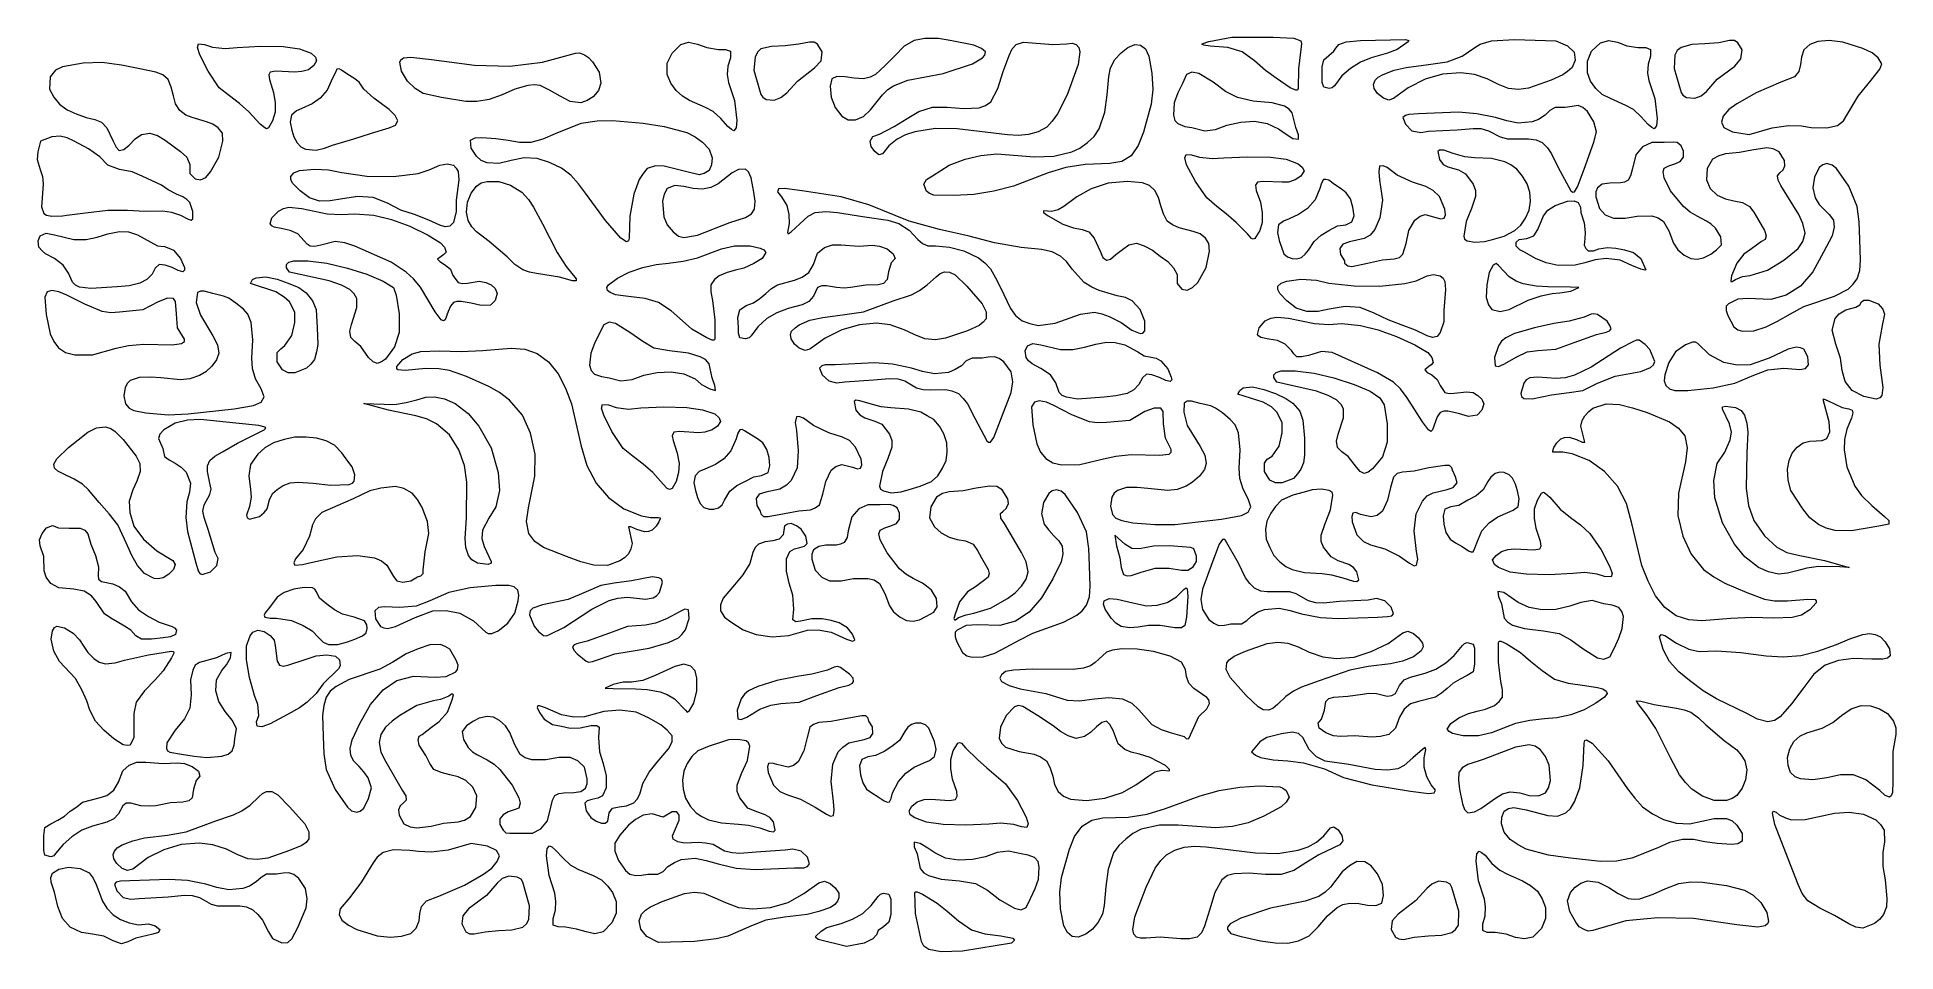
# Model space of a CAD drawing. Header units: millimetres. Extents: x -1200 to 1200, y -590 to 590.
import ezdxf

# ---------------------------------------------------------------- set-up
doc = ezdxf.new("R2010")
doc.units = ezdxf.units.MM
doc.header["$MEASUREMENT"] = 0
doc.layers.add('Layer 1', color=7, linetype='Continuous')

msp = doc.modelspace()

# ---------------------------------------------------------------- linework, layer by layer
at = {"layer": 'Layer 1', "color": 250, "lineweight": 20}
for points, knots in [([(-901.516, 472.8718), (-901.516, 472.8718), (-896.2789, 482.0639), (-896.2789, 482.0639), (-896.2789, 482.0639), (-892.5377, 493.0554), (-892.5377, 493.0554), (-892.5377, 493.0554), (-892.5377, 505.2458), (-892.5377, 505.2458), (-892.5377, 505.2458), (-894.783, 518.6329), (-894.783, 518.6329), (-894.783, 518.6329), (-900.02, 535.2198), (-900.02, 535.2198), (-900.02, 535.2198), (-900.7667, 541.2141), (-900.7667, 541.2141), (-900.7667, 541.2141), (-899.2707, 545.0124), (-899.2707, 545.0124), (-899.2707, 545.0124), (-891.7885, 546.2113), (-891.7885, 546.2113), (-891.7885, 546.2113), (-867.3462, 545.0124), (-867.3462, 545.0124), (-867.3462, 545.0124), (-858.1209, 545.6107), (-858.1209, 545.6107), (-858.1209, 545.6107), (-849.8893, 548.0085), (-849.8893, 548.0085), (-849.8893, 548.0085), (-842.9065, 553.4045), (-842.9065, 553.4045), (-842.9065, 553.4045), (-839.1654, 559.5984), (-839.1654, 559.5984), (-839.1654, 559.5984), (-840.6614, 564.396), (-840.6614, 564.396), (-840.6614, 564.396), (-846.1481, 569.391), (-846.1481, 569.391), (-846.1481, 569.391), (-861.3625, 574.787), (-861.3625, 574.787), (-861.3625, 574.787), (-882.5605, 577.7831), (-882.5605, 577.7831), (-882.5605, 577.7831), (-911.4906, 578.3836), (-911.4906, 578.3836), (-911.4906, 578.3836), (-941.9193, 576.5842), (-941.9193, 576.5842), (-941.9193, 576.5842), (-957.1335, 575.3853), (-957.1335, 575.3853), (-957.1335, 575.3853), (-973.8412, 577.1847), (-973.8412, 577.1847), (-973.8412, 577.1847), (-983.8184, 580.3824), (-983.8184, 580.3824), (-983.8184, 580.3824), (-991.5504, 581.5814), (-991.5504, 581.5814), (-991.5504, 581.5814), (-993.0464, 576.5842), (-993.0464, 576.5842), (-993.0464, 576.5842), (-989.8047, 567.3921), (-989.8047, 567.3921), (-989.8047, 567.3921), (-979.328, 546.2113), (-979.328, 546.2113), (-979.328, 546.2113), (-964.863, 524.8288), (-964.863, 524.8288), (-964.863, 524.8288), (-951.8939, 514.4378), (-951.8939, 514.4378), (-951.8939, 514.4378), (-938.9247, 504.6452), (-938.9247, 504.6452), (-938.9247, 504.6452), (-926.7049, 493.6559), (-926.7049, 493.6559), (-926.7049, 493.6559), (-912.2398, 477.8689), (-912.2398, 477.8689), (-912.2398, 477.8689), (-906.2535, 472.8718), (-906.2535, 472.8718), (-906.2535, 472.8718), (-903.7612, 471.6729), (-903.7612, 471.6729), (-903.7612, 471.6729), (-901.516, 472.8718), (-901.516, 472.8718)], [0, 0, 0, 0, 0.029411765, 0.029411765, 0.029411765, 0.058823529, 0.058823529, 0.058823529, 0.088235294, 0.088235294, 0.088235294, 0.117647059, 0.117647059, 0.117647059, 0.147058824, 0.147058824, 0.147058824, 0.176470588, 0.176470588, 0.176470588, 0.205882353, 0.205882353, 0.205882353, 0.235294118, 0.235294118, 0.235294118, 0.264705882, 0.264705882, 0.264705882, 0.294117647, 0.294117647, 0.294117647, 0.323529412, 0.323529412, 0.323529412, 0.352941176, 0.352941176, 0.352941176, 0.382352941, 0.382352941, 0.382352941, 0.411764706, 0.411764706, 0.411764706, 0.441176471, 0.441176471, 0.441176471, 0.470588235, 0.470588235, 0.470588235, 0.5, 0.5, 0.5, 0.529411765, 0.529411765, 0.529411765, 0.558823529, 0.558823529, 0.558823529, 0.588235294, 0.588235294, 0.588235294, 0.617647059, 0.617647059, 0.617647059, 0.647058824, 0.647058824, 0.647058824, 0.676470588, 0.676470588, 0.676470588, 0.705882353, 0.705882353, 0.705882353, 0.735294118, 0.735294118, 0.735294118, 0.764705882, 0.764705882, 0.764705882, 0.794117647, 0.794117647, 0.794117647, 0.823529412, 0.823529412, 0.823529412, 0.852941176, 0.852941176, 0.852941176, 0.882352941, 0.882352941, 0.882352941, 0.911764706, 0.911764706, 0.911764706, 0.941176471, 0.941176471, 0.941176471, 0.970588235, 0.970588235, 0.970588235, 1, 1, 1, 1]), ([(-380.2646, 569.391), (-380.2646, 569.391), (-386.5007, 556.6023), (-386.5007, 556.6023), (-386.5007, 556.6023), (-386.5007, 541.8147), (-386.5007, 541.8147), (-386.5007, 541.8147), (-382.0102, 530.8232), (-382.0102, 530.8232), (-382.0102, 530.8232), (-375.0275, 521.0328), (-375.0275, 521.0328), (-375.0275, 521.0328), (-366.796, 513.8373), (-366.796, 513.8373), (-366.796, 513.8373), (-357.568, 508.2418), (-357.568, 508.2418), (-357.568, 508.2418), (-336.8695, 499.2514), (-336.8695, 499.2514), (-336.8695, 499.2514), (-327.142, 494.2543), (-327.142, 494.2543), (-327.142, 494.2543), (-317.1647, 485.0622), (-317.1647, 485.0622), (-317.1647, 485.0622), (-308.1865, 474.8707), (-308.1865, 474.8707), (-308.1865, 474.8707), (-303.449, 471.0746), (-303.449, 471.0746), (-303.449, 471.0746), (-300.4545, 469.2752), (-300.4545, 469.2752), (-300.4545, 469.2752), (-297.4626, 472.8718), (-297.4626, 472.8718), (-297.4626, 472.8718), (-296.7134, 482.6645), (-296.7134, 482.6645), (-296.7134, 482.6645), (-299.7079, 508.2418), (-299.7079, 508.2418), (-299.7079, 508.2418), (-307.1901, 531.4237), (-307.1901, 531.4237), (-307.1901, 531.4237), (-308.9358, 541.8147), (-308.9358, 541.8147), (-308.9358, 541.8147), (-308.1865, 552.804), (-308.1865, 552.804), (-308.1865, 552.804), (-304.9449, 563.1971), (-304.9449, 563.1971), (-304.9449, 563.1971), (-304.9449, 571.7887), (-304.9449, 571.7887), (-304.9449, 571.7887), (-311.1811, 574.1864), (-311.1811, 574.1864), (-311.1811, 574.1864), (-320.1593, 574.1864), (-320.1593, 574.1864), (-320.1593, 574.1864), (-335.3709, 576.5842), (-335.3709, 576.5842), (-335.3709, 576.5842), (-347.5934, 580.9808), (-347.5934, 580.9808), (-347.5934, 580.9808), (-359.064, 583.3785), (-359.064, 583.3785), (-359.064, 583.3785), (-369.0412, 580.3824), (-369.0412, 580.3824), (-369.0412, 580.3824), (-380.2646, 569.391), (-380.2646, 569.391)], [0, 0, 0, 0, 0.037037037, 0.037037037, 0.037037037, 0.074074074, 0.074074074, 0.074074074, 0.111111111, 0.111111111, 0.111111111, 0.148148148, 0.148148148, 0.148148148, 0.185185185, 0.185185185, 0.185185185, 0.222222222, 0.222222222, 0.222222222, 0.259259259, 0.259259259, 0.259259259, 0.296296296, 0.296296296, 0.296296296, 0.333333333, 0.333333333, 0.333333333, 0.37037037, 0.37037037, 0.37037037, 0.407407407, 0.407407407, 0.407407407, 0.444444444, 0.444444444, 0.444444444, 0.481481481, 0.481481481, 0.481481481, 0.518518519, 0.518518519, 0.518518519, 0.555555556, 0.555555556, 0.555555556, 0.592592593, 0.592592593, 0.592592593, 0.62962963, 0.62962963, 0.62962963, 0.666666667, 0.666666667, 0.666666667, 0.703703704, 0.703703704, 0.703703704, 0.740740741, 0.740740741, 0.740740741, 0.777777778, 0.777777778, 0.777777778, 0.814814815, 0.814814815, 0.814814815, 0.851851852, 0.851851852, 0.851851852, 0.888888889, 0.888888889, 0.888888889, 0.925925926, 0.925925926, 0.925925926, 0.962962963, 0.962962963, 0.962962963, 1, 1, 1, 1]), ([(-265.5381, 516.2351), (-265.5381, 516.2351), (-274.5189, 547.4101), (-274.5189, 547.4101), (-274.5189, 547.4101), (-273.0204, 564.396), (-273.0204, 564.396), (-273.0204, 564.396), (-270.0285, 570.5898), (-270.0285, 570.5898), (-270.0285, 570.5898), (-265.5381, 574.787), (-265.5381, 574.787), (-265.5381, 574.787), (-251.8223, 577.7831), (-251.8223, 577.7831), (-251.8223, 577.7831), (-234.1156, 578.982), (-234.1156, 578.982), (-234.1156, 578.982), (-216.6561, 580.9808), (-216.6561, 580.9808), (-216.6561, 580.9808), (-202.9404, 583.3785), (-202.9404, 583.3785), (-202.9404, 583.3785), (-196.954, 583.3785), (-196.954, 583.3785), (-196.954, 583.3785), (-192.4637, 580.9808), (-192.4637, 580.9808), (-192.4637, 580.9808), (-186.2302, 571.1903), (-186.2302, 571.1903), (-186.2302, 571.1903), (-187.7261, 559.5984), (-187.7261, 559.5984), (-187.7261, 559.5984), (-196.2047, 550.4062), (-196.2047, 550.4062), (-196.2047, 550.4062), (-218.1521, 533.4204), (-218.1521, 533.4204), (-218.1521, 533.4204), (-231.8705, 518.0345), (-231.8705, 518.0345), (-231.8705, 518.0345), (-239.6025, 512.0401), (-239.6025, 512.0401), (-239.6025, 512.0401), (-248.5807, 508.8424), (-248.5807, 508.8424), (-248.5807, 508.8424), (-258.5553, 509.4407), (-258.5553, 509.4407), (-258.5553, 509.4407), (-263.0458, 512.6385), (-263.0458, 512.6385), (-263.0458, 512.6385), (-265.5381, 516.2351), (-265.5381, 516.2351)], [0, 0, 0, 0, 0.05, 0.05, 0.05, 0.1, 0.1, 0.1, 0.15, 0.15, 0.15, 0.2, 0.2, 0.2, 0.25, 0.25, 0.25, 0.3, 0.3, 0.3, 0.35, 0.35, 0.35, 0.4, 0.4, 0.4, 0.45, 0.45, 0.45, 0.5, 0.5, 0.5, 0.55, 0.55, 0.55, 0.6, 0.6, 0.6, 0.65, 0.65, 0.65, 0.7, 0.7, 0.7, 0.75, 0.75, 0.75, 0.8, 0.8, 0.8, 0.85, 0.85, 0.85, 0.9, 0.9, 0.9, 0.95, 0.95, 0.95, 1, 1, 1, 1]), ([(-161.0386, 488.2599), (-161.0386, 488.2599), (-169.5199, 499.2514), (-169.5199, 499.2514), (-169.5199, 499.2514), (-174.757, 512.6385), (-174.757, 512.6385), (-174.757, 512.6385), (-176.2529, 526.6282), (-176.2529, 526.6282), (-176.2529, 526.6282), (-174.0077, 536.4187), (-174.0077, 536.4187), (-174.0077, 536.4187), (-167.2747, 539.4169), (-167.2747, 539.4169), (-167.2747, 539.4169), (-156.5507, 538.8164), (-156.5507, 538.8164), (-156.5507, 538.8164), (-145.0776, 537.0192), (-145.0776, 537.0192), (-145.0776, 537.0192), (-132.8577, 536.4187), (-132.8577, 536.4187), (-132.8577, 536.4187), (-124.6263, 538.218), (-124.6263, 538.218), (-124.6263, 538.218), (-117.6435, 541.8147), (-117.6435, 541.8147), (-117.6435, 541.8147), (-104.9241, 553.4045), (-104.9241, 553.4045), (-104.9241, 553.4045), (-91.955, 566.1932), (-91.955, 566.1932), (-91.955, 566.1932), (-80.4819, 578.3836), (-80.4819, 578.3836), (-80.4819, 578.3836), (-67.5128, 585.7763), (-67.5128, 585.7763), (-67.5128, 585.7763), (-53.797, 588.174), (-53.797, 588.174), (-53.797, 588.174), (-36.3375, 588.174), (-36.3375, 588.174), (-36.3375, 588.174), (-18.8805, 585.178), (-18.8805, 585.178), (-18.8805, 585.178), (9.3028, 579.7819), (9.3028, 579.7819), (9.3028, 579.7819), (19.2775, 575.3853), (19.2775, 575.3853), (19.2775, 575.3853), (24.5146, 571.1903), (24.5146, 571.1903), (24.5146, 571.1903), (23.7679, 566.7938), (23.7679, 566.7938), (23.7679, 566.7938), (20.7735, 563.1971), (20.7735, 563.1971), (20.7735, 563.1971), (7.8069, 555.8023), (7.8069, 555.8023), (7.8069, 555.8023), (-30.104, 543.0136), (-30.104, 543.0136), (-30.104, 543.0136), (-75.994, 534.6214), (-75.994, 534.6214), (-75.994, 534.6214), (-94.2002, 527.2266), (-94.2002, 527.2266), (-94.2002, 527.2266), (-101.6825, 522.4311), (-101.6825, 522.4311), (-101.6825, 522.4311), (-108.6653, 515.6368), (-108.6653, 515.6368), (-108.6653, 515.6368), (-123.8795, 496.0537), (-123.8795, 496.0537), (-123.8795, 496.0537), (-132.8577, 487.6594), (-132.8577, 487.6594), (-132.8577, 487.6594), (-143.5817, 483.2628), (-143.5817, 483.2628), (-143.5817, 483.2628), (-152.8097, 483.2628), (-152.8097, 483.2628), (-152.8097, 483.2628), (-161.0386, 488.2599), (-161.0386, 488.2599)], [0, 0, 0, 0, 0.03030303, 0.03030303, 0.03030303, 0.060606061, 0.060606061, 0.060606061, 0.090909091, 0.090909091, 0.090909091, 0.121212121, 0.121212121, 0.121212121, 0.151515152, 0.151515152, 0.151515152, 0.181818182, 0.181818182, 0.181818182, 0.212121212, 0.212121212, 0.212121212, 0.242424242, 0.242424242, 0.242424242, 0.272727273, 0.272727273, 0.272727273, 0.303030303, 0.303030303, 0.303030303, 0.333333333, 0.333333333, 0.333333333, 0.363636364, 0.363636364, 0.363636364, 0.393939394, 0.393939394, 0.393939394, 0.424242424, 0.424242424, 0.424242424, 0.454545455, 0.454545455, 0.454545455, 0.484848485, 0.484848485, 0.484848485, 0.515151515, 0.515151515, 0.515151515, 0.545454545, 0.545454545, 0.545454545, 0.575757576, 0.575757576, 0.575757576, 0.606060606, 0.606060606, 0.606060606, 0.636363636, 0.636363636, 0.636363636, 0.666666667, 0.666666667, 0.666666667, 0.696969697, 0.696969697, 0.696969697, 0.727272727, 0.727272727, 0.727272727, 0.757575758, 0.757575758, 0.757575758, 0.787878788, 0.787878788, 0.787878788, 0.818181818, 0.818181818, 0.818181818, 0.848484848, 0.848484848, 0.848484848, 0.878787879, 0.878787879, 0.878787879, 0.909090909, 0.909090909, 0.909090909, 0.939393939, 0.939393939, 0.939393939, 0.96969697, 0.96969697, 0.96969697, 1, 1, 1, 1]), ([(-108.6653, 439.3012), (-108.6653, 439.3012), (-100.1865, 449.6922), (-100.1865, 449.6922), (-100.1865, 449.6922), (-89.4601, 458.2859), (-89.4601, 458.2859), (-89.4601, 458.2859), (-78.9859, 463.8814), (-78.9859, 463.8814), (-78.9859, 463.8814), (-66.7661, 468.0763), (-66.7661, 468.0763), (-66.7661, 468.0763), (-40.0786, 472.2735), (-40.0786, 472.2735), (-40.0786, 472.2735), (-11.8977, 471.6729), (-11.8977, 471.6729), (-11.8977, 471.6729), (52.698, 463.8814), (52.698, 463.8814), (52.698, 463.8814), (67.163, 463.2809), (67.163, 463.2809), (67.163, 463.2809), (80.1321, 464.4797), (80.1321, 464.4797), (80.1321, 464.4797), (92.352, 468.0763), (92.352, 468.0763), (92.352, 468.0763), (103.8251, 474.0707), (103.8251, 474.0707), (103.8251, 474.0707), (110.5607, 481.4656), (110.5607, 481.4656), (110.5607, 481.4656), (117.5435, 491.256), (117.5435, 491.256), (117.5435, 491.256), (129.7634, 515.6368), (129.7634, 515.6368), (129.7634, 515.6368), (144.2284, 554.6034), (144.2284, 554.6034), (144.2284, 554.6034), (146.4736, 571.1903), (146.4736, 571.1903), (146.4736, 571.1903), (144.9776, 576.5842), (144.9776, 576.5842), (144.9776, 576.5842), (141.736, 580.3824), (141.736, 580.3824), (141.736, 580.3824), (136.4963, 582.1796), (136.4963, 582.1796), (136.4963, 582.1796), (129.0167, 581.5814), (129.0167, 581.5814), (129.0167, 581.5814), (111.3074, 580.3824), (111.3074, 580.3824), (111.3074, 580.3824), (84.8723, 582.7802), (84.8723, 582.7802), (84.8723, 582.7802), (73.3992, 583.3785), (73.3992, 583.3785), (73.3992, 583.3785), (64.1712, 580.3824), (64.1712, 580.3824), (64.1712, 580.3824), (58.9341, 574.787), (58.9341, 574.787), (58.9341, 574.787), (54.9432, 566.1932), (54.9432, 566.1932), (54.9432, 566.1932), (47.4609, 545.6107), (47.4609, 545.6107), (47.4609, 545.6107), (40.4782, 523.63), (40.4782, 523.63), (40.4782, 523.63), (31.4999, 506.4446), (31.4999, 506.4446), (31.4999, 506.4446), (24.5146, 501.6491), (24.5146, 501.6491), (24.5146, 501.6491), (16.2856, 498.6509), (16.2856, 498.6509), (16.2856, 498.6509), (-3.6662, 498.0503), (-3.6662, 498.0503), (-3.6662, 498.0503), (-24.8669, 499.8498), (-24.8669, 499.8498), (-24.8669, 499.8498), (-43.8198, 499.8498), (-43.8198, 499.8498), (-43.8198, 499.8498), (-61.529, 494.2543), (-61.529, 494.2543), (-61.529, 494.2543), (-76.7407, 485.0622), (-76.7407, 485.0622), (-76.7407, 485.0622), (-93.4509, 474.8707), (-93.4509, 474.8707), (-93.4509, 474.8707), (-112.4063, 465.0802), (-112.4063, 465.0802), (-112.4063, 465.0802), (-120.8851, 461.8825), (-120.8851, 461.8825), (-120.8851, 461.8825), (-124.6263, 455.8859), (-124.6263, 455.8859), (-124.6263, 455.8859), (-123.1303, 449.0938), (-123.1303, 449.0938), (-123.1303, 449.0938), (-118.3928, 442.4989), (-118.3928, 442.4989), (-118.3928, 442.4989), (-113.1556, 438.1023), (-113.1556, 438.1023), (-113.1556, 438.1023), (-108.6653, 439.3012), (-108.6653, 439.3012)], [0, 0, 0, 0, 0.022727273, 0.022727273, 0.022727273, 0.045454545, 0.045454545, 0.045454545, 0.068181818, 0.068181818, 0.068181818, 0.090909091, 0.090909091, 0.090909091, 0.113636364, 0.113636364, 0.113636364, 0.136363636, 0.136363636, 0.136363636, 0.159090909, 0.159090909, 0.159090909, 0.181818182, 0.181818182, 0.181818182, 0.204545455, 0.204545455, 0.204545455, 0.227272727, 0.227272727, 0.227272727, 0.25, 0.25, 0.25, 0.272727273, 0.272727273, 0.272727273, 0.295454545, 0.295454545, 0.295454545, 0.318181818, 0.318181818, 0.318181818, 0.340909091, 0.340909091, 0.340909091, 0.363636364, 0.363636364, 0.363636364, 0.386363636, 0.386363636, 0.386363636, 0.409090909, 0.409090909, 0.409090909, 0.431818182, 0.431818182, 0.431818182, 0.454545455, 0.454545455, 0.454545455, 0.477272727, 0.477272727, 0.477272727, 0.5, 0.5, 0.5, 0.522727273, 0.522727273, 0.522727273, 0.545454545, 0.545454545, 0.545454545, 0.568181818, 0.568181818, 0.568181818, 0.590909091, 0.590909091, 0.590909091, 0.613636364, 0.613636364, 0.613636364, 0.636363636, 0.636363636, 0.636363636, 0.659090909, 0.659090909, 0.659090909, 0.681818182, 0.681818182, 0.681818182, 0.704545455, 0.704545455, 0.704545455, 0.727272727, 0.727272727, 0.727272727, 0.75, 0.75, 0.75, 0.772727273, 0.772727273, 0.772727273, 0.795454545, 0.795454545, 0.795454545, 0.818181818, 0.818181818, 0.818181818, 0.840909091, 0.840909091, 0.840909091, 0.863636364, 0.863636364, 0.863636364, 0.886363636, 0.886363636, 0.886363636, 0.909090909, 0.909090909, 0.909090909, 0.931818182, 0.931818182, 0.931818182, 0.954545455, 0.954545455, 0.954545455, 0.977272727, 0.977272727, 0.977272727, 1, 1, 1, 1]), ([(-42.3238, 386.347), (-42.3238, 386.347), (-16.3856, 385.7464), (-16.3856, 385.7464), (-16.3856, 385.7464), (9.3028, 386.9453), (9.3028, 386.9453), (9.3028, 386.9453), (35.2411, 391.1424), (35.2411, 391.1424), (35.2411, 391.1424), (60.43, 397.9368), (60.43, 397.9368), (60.43, 397.9368), (105.3211, 414.9227), (105.3211, 414.9227), (105.3211, 414.9227), (128.0177, 421.717), (128.0177, 421.717), (128.0177, 421.717), (153.2066, 425.912), (153.2066, 425.912), (153.2066, 425.912), (185.1312, 427.1108), (185.1312, 427.1108), (185.1312, 427.1108), (200.3455, 429.7102), (200.3455, 429.7102), (200.3455, 429.7102), (212.5653, 436.9034), (212.5653, 436.9034), (212.5653, 436.9034), (221.7933, 450.2927), (221.7933, 450.2927), (221.7933, 450.2927), (228.5263, 467.478), (228.5263, 467.478), (228.5263, 467.478), (238.5035, 503.4464), (238.5035, 503.4464), (238.5035, 503.4464), (240.7488, 522.4311), (240.7488, 522.4311), (240.7488, 522.4311), (239.2502, 543.6119), (239.2502, 543.6119), (239.2502, 543.6119), (235.509, 565.5949), (235.509, 565.5949), (235.509, 565.5949), (231.0213, 574.787), (231.0213, 574.787), (231.0213, 574.787), (224.7851, 579.7819), (224.7851, 579.7819), (224.7851, 579.7819), (217.3029, 580.3824), (217.3029, 580.3824), (217.3029, 580.3824), (208.0749, 576.5842), (208.0749, 576.5842), (208.0749, 576.5842), (199.5962, 569.9915), (199.5962, 569.9915), (199.5962, 569.9915), (191.3673, 561.3977), (191.3673, 561.3977), (191.3673, 561.3977), (185.8804, 550.4062), (185.8804, 550.4062), (185.8804, 550.4062), (183.6353, 539.4169), (183.6353, 539.4169), (183.6353, 539.4169), (181.39, 515.6368), (181.39, 515.6368), (181.39, 515.6368), (178.3981, 493.0554), (178.3981, 493.0554), (178.3981, 493.0554), (171.4128, 471.6729), (171.4128, 471.6729), (171.4128, 471.6729), (164.6798, 461.8825), (164.6798, 461.8825), (164.6798, 461.8825), (156.2011, 454.0887), (156.2011, 454.0887), (156.2011, 454.0887), (146.4736, 446.6939), (146.4736, 446.6939), (146.4736, 446.6939), (135.7497, 441.8984), (135.7497, 441.8984), (135.7497, 441.8984), (112.8033, 436.3029), (112.8033, 436.3029), (112.8033, 436.3029), (87.8642, 435.7046), (87.8642, 435.7046), (87.8642, 435.7046), (38.9823, 439.3012), (38.9823, 439.3012), (38.9823, 439.3012), (18.5309, 437.5018), (18.5309, 437.5018), (18.5309, 437.5018), (-1.9205, 432.7063), (-1.9205, 432.7063), (-1.9205, 432.7063), (-22.6217, 424.7131), (-22.6217, 424.7131), (-22.6217, 424.7131), (-43.8198, 411.3238), (-43.8198, 411.3238), (-43.8198, 411.3238), (-51.5518, 406.5284), (-51.5518, 406.5284), (-51.5518, 406.5284), (-55.2929, 400.3345), (-55.2929, 400.3345), (-55.2929, 400.3345), (-51.5518, 391.1424), (-51.5518, 391.1424), (-51.5518, 391.1424), (-47.8106, 388.1441), (-47.8106, 388.1441), (-47.8106, 388.1441), (-42.3238, 386.347), (-42.3238, 386.347)], [0, 0, 0, 0, 0.023255814, 0.023255814, 0.023255814, 0.046511628, 0.046511628, 0.046511628, 0.069767442, 0.069767442, 0.069767442, 0.093023256, 0.093023256, 0.093023256, 0.11627907, 0.11627907, 0.11627907, 0.139534884, 0.139534884, 0.139534884, 0.162790698, 0.162790698, 0.162790698, 0.186046512, 0.186046512, 0.186046512, 0.209302326, 0.209302326, 0.209302326, 0.23255814, 0.23255814, 0.23255814, 0.255813953, 0.255813953, 0.255813953, 0.279069767, 0.279069767, 0.279069767, 0.302325581, 0.302325581, 0.302325581, 0.325581395, 0.325581395, 0.325581395, 0.348837209, 0.348837209, 0.348837209, 0.372093023, 0.372093023, 0.372093023, 0.395348837, 0.395348837, 0.395348837, 0.418604651, 0.418604651, 0.418604651, 0.441860465, 0.441860465, 0.441860465, 0.465116279, 0.465116279, 0.465116279, 0.488372093, 0.488372093, 0.488372093, 0.511627907, 0.511627907, 0.511627907, 0.534883721, 0.534883721, 0.534883721, 0.558139535, 0.558139535, 0.558139535, 0.581395349, 0.581395349, 0.581395349, 0.604651163, 0.604651163, 0.604651163, 0.627906977, 0.627906977, 0.627906977, 0.651162791, 0.651162791, 0.651162791, 0.674418605, 0.674418605, 0.674418605, 0.697674419, 0.697674419, 0.697674419, 0.720930233, 0.720930233, 0.720930233, 0.744186047, 0.744186047, 0.744186047, 0.76744186, 0.76744186, 0.76744186, 0.790697674, 0.790697674, 0.790697674, 0.813953488, 0.813953488, 0.813953488, 0.837209302, 0.837209302, 0.837209302, 0.860465116, 0.860465116, 0.860465116, 0.88372093, 0.88372093, 0.88372093, 0.906976744, 0.906976744, 0.906976744, 0.930232558, 0.930232558, 0.930232558, 0.953488372, 0.953488372, 0.953488372, 0.976744186, 0.976744186, 0.976744186, 1, 1, 1, 1]), ([(342.7533, 589.9734), (342.7533, 589.9734), (313.0739, 584.5774), (313.0739, 584.5774), (313.0739, 584.5774), (304.0957, 581.5814), (304.0957, 581.5814), (304.0957, 581.5814), (304.0957, 580.3824), (304.0957, 580.3824), (304.0957, 580.3824), (306.3409, 579.7819), (306.3409, 579.7819), (306.3409, 579.7819), (314.5698, 578.3836), (314.5698, 578.3836), (314.5698, 578.3836), (337.5162, 576.5842), (337.5162, 576.5842), (337.5162, 576.5842), (355.7223, 571.1903), (355.7223, 571.1903), (355.7223, 571.1903), (371.6834, 559.5984), (371.6834, 559.5984), (371.6834, 559.5984), (386.1484, 546.8096), (386.1484, 546.8096), (386.1484, 546.8096), (399.8667, 537.0192), (399.8667, 537.0192), (399.8667, 537.0192), (418.073, 524.8288), (418.073, 524.8288), (418.073, 524.8288), (425.0557, 521.8305), (425.0557, 521.8305), (425.0557, 521.8305), (427.3009, 521.8305), (427.3009, 521.8305), (427.3009, 521.8305), (428.0502, 523.63), (428.0502, 523.63), (428.0502, 523.63), (428.7969, 549.2074), (428.7969, 549.2074), (428.7969, 549.2074), (432.5379, 581.5814), (432.5379, 581.5814), (432.5379, 581.5814), (431.7888, 585.178), (431.7888, 585.178), (431.7888, 585.178), (422.8105, 588.7746), (422.8105, 588.7746), (422.8105, 588.7746), (396.1257, 589.9734), (396.1257, 589.9734), (396.1257, 589.9734), (342.7533, 589.9734), (342.7533, 589.9734)], [0, 0, 0, 0, 0.05, 0.05, 0.05, 0.1, 0.1, 0.1, 0.15, 0.15, 0.15, 0.2, 0.2, 0.2, 0.25, 0.25, 0.25, 0.3, 0.3, 0.3, 0.35, 0.35, 0.35, 0.4, 0.4, 0.4, 0.45, 0.45, 0.45, 0.5, 0.5, 0.5, 0.55, 0.55, 0.55, 0.6, 0.6, 0.6, 0.65, 0.65, 0.65, 0.7, 0.7, 0.7, 0.75, 0.75, 0.75, 0.8, 0.8, 0.8, 0.85, 0.85, 0.85, 0.9, 0.9, 0.9, 0.95, 0.95, 0.95, 1, 1, 1, 1]), ([(508.8541, 585.7763), (508.8541, 585.7763), (490.4007, 583.9791), (490.4007, 583.9791), (490.4007, 583.9791), (480.6732, 580.3824), (480.6732, 580.3824), (480.6732, 580.3824), (476.6823, 575.9859), (476.6823, 575.9859), (476.6823, 575.9859), (474.4372, 571.7887), (474.4372, 571.7887), (474.4372, 571.7887), (467.7041, 566.1932), (467.7041, 566.1932), (467.7041, 566.1932), (461.4681, 560.7972), (461.4681, 560.7972), (461.4681, 560.7972), (459.2255, 551.6051), (459.2255, 551.6051), (459.2255, 551.6051), (459.2255, 539.4169), (459.2255, 539.4169), (459.2255, 539.4169), (459.2255, 531.4237), (459.2255, 531.4237), (459.2255, 531.4237), (461.4681, 525.4271), (461.4681, 525.4271), (461.4681, 525.4271), (468.4534, 523.63), (468.4534, 523.63), (468.4534, 523.63), (472.192, 524.8288), (472.192, 524.8288), (472.192, 524.8288), (475.1865, 527.2266), (475.1865, 527.2266), (475.1865, 527.2266), (484.4144, 540.0153), (484.4144, 540.0153), (484.4144, 540.0153), (495.8876, 549.8079), (495.8876, 549.8079), (495.8876, 549.8079), (508.8541, 557.8011), (508.8541, 557.8011), (508.8541, 557.8011), (522.5725, 563.1971), (522.5725, 563.1971), (522.5725, 563.1971), (543.7705, 569.391), (543.7705, 569.391), (543.7705, 569.391), (555.9929, 574.1864), (555.9929, 574.1864), (555.9929, 574.1864), (570.458, 583.9791), (570.458, 583.9791), (570.458, 583.9791), (571.2073, 585.7763), (571.2073, 585.7763), (571.2073, 585.7763), (566.7169, 586.9752), (566.7169, 586.9752), (566.7169, 586.9752), (508.8541, 585.7763), (508.8541, 585.7763)], [0, 0, 0, 0, 0.043478261, 0.043478261, 0.043478261, 0.086956522, 0.086956522, 0.086956522, 0.130434783, 0.130434783, 0.130434783, 0.173913043, 0.173913043, 0.173913043, 0.217391304, 0.217391304, 0.217391304, 0.260869565, 0.260869565, 0.260869565, 0.304347826, 0.304347826, 0.304347826, 0.347826087, 0.347826087, 0.347826087, 0.391304348, 0.391304348, 0.391304348, 0.434782609, 0.434782609, 0.434782609, 0.47826087, 0.47826087, 0.47826087, 0.52173913, 0.52173913, 0.52173913, 0.565217391, 0.565217391, 0.565217391, 0.608695652, 0.608695652, 0.608695652, 0.652173913, 0.652173913, 0.652173913, 0.695652174, 0.695652174, 0.695652174, 0.739130435, 0.739130435, 0.739130435, 0.782608696, 0.782608696, 0.782608696, 0.826086957, 0.826086957, 0.826086957, 0.869565217, 0.869565217, 0.869565217, 0.913043478, 0.913043478, 0.913043478, 0.956521739, 0.956521739, 0.956521739, 1, 1, 1, 1]), ([(760.7513, 585.178), (760.7513, 585.178), (707.379, 586.9752), (707.379, 586.9752), (707.379, 586.9752), (677.6996, 585.178), (677.6996, 585.178), (677.6996, 585.178), (663.2346, 580.9808), (663.2346, 580.9808), (663.2346, 580.9808), (656.5016, 576.5842), (656.5016, 576.5842), (656.5016, 576.5842), (639.7913, 565.5949), (639.7913, 565.5949), (639.7913, 565.5949), (620.5887, 558.3994), (620.5887, 558.3994), (620.5887, 558.3994), (596.3962, 554.6034), (596.3962, 554.6034), (596.3962, 554.6034), (567.4661, 551.0068), (567.4661, 551.0068), (567.4661, 551.0068), (552.2518, 547.4101), (552.2518, 547.4101), (552.2518, 547.4101), (537.7868, 541.8147), (537.7868, 541.8147), (537.7868, 541.8147), (531.5507, 538.218), (531.5507, 538.218), (531.5507, 538.218), (527.8095, 534.6214), (527.8095, 534.6214), (527.8095, 534.6214), (525.5643, 529.026), (525.5643, 529.026), (525.5643, 529.026), (526.3136, 523.63), (526.3136, 523.63), (526.3136, 523.63), (530.804, 517.4339), (530.804, 517.4339), (530.804, 517.4339), (538.5334, 511.4396), (538.5334, 511.4396), (538.5334, 511.4396), (545.269, 508.8424), (545.269, 508.8424), (545.269, 508.8424), (551.5025, 510.8412), (551.5025, 510.8412), (551.5025, 510.8412), (570.458, 524.8288), (570.458, 524.8288), (570.458, 524.8288), (592.4053, 535.8203), (592.4053, 535.8203), (592.4053, 535.8203), (614.6024, 542.413), (614.6024, 542.413), (614.6024, 542.413), (638.2954, 544.2124), (638.2954, 544.2124), (638.2954, 544.2124), (655.7523, 541.8147), (655.7523, 541.8147), (655.7523, 541.8147), (672.4625, 536.4187), (672.4625, 536.4187), (672.4625, 536.4187), (686.9276, 529.026), (686.9276, 529.026), (686.9276, 529.026), (699.8967, 523.63), (699.8967, 523.63), (699.8967, 523.63), (712.8658, 522.4311), (712.8658, 522.4311), (712.8658, 522.4311), (725.8349, 524.2283), (725.8349, 524.2283), (725.8349, 524.2283), (754.765, 534.6214), (754.765, 534.6214), (754.765, 534.6214), (769.9792, 541.2141), (769.9792, 541.2141), (769.9792, 541.2141), (775.9657, 545.6107), (775.9657, 545.6107), (775.9657, 545.6107), (781.952, 551.0068), (781.952, 551.0068), (781.952, 551.0068), (785.9402, 560.1989), (785.9402, 560.1989), (785.9402, 560.1989), (784.4443, 570.5898), (784.4443, 570.5898), (784.4443, 570.5898), (775.9657, 578.982), (775.9657, 578.982), (775.9657, 578.982), (760.7513, 585.178), (760.7513, 585.178)], [0, 0, 0, 0, 0.027777778, 0.027777778, 0.027777778, 0.055555556, 0.055555556, 0.055555556, 0.083333333, 0.083333333, 0.083333333, 0.111111111, 0.111111111, 0.111111111, 0.138888889, 0.138888889, 0.138888889, 0.166666667, 0.166666667, 0.166666667, 0.194444444, 0.194444444, 0.194444444, 0.222222222, 0.222222222, 0.222222222, 0.25, 0.25, 0.25, 0.277777778, 0.277777778, 0.277777778, 0.305555556, 0.305555556, 0.305555556, 0.333333333, 0.333333333, 0.333333333, 0.361111111, 0.361111111, 0.361111111, 0.388888889, 0.388888889, 0.388888889, 0.416666667, 0.416666667, 0.416666667, 0.444444444, 0.444444444, 0.444444444, 0.472222222, 0.472222222, 0.472222222, 0.5, 0.5, 0.5, 0.527777778, 0.527777778, 0.527777778, 0.555555556, 0.555555556, 0.555555556, 0.583333333, 0.583333333, 0.583333333, 0.611111111, 0.611111111, 0.611111111, 0.638888889, 0.638888889, 0.638888889, 0.666666667, 0.666666667, 0.666666667, 0.694444444, 0.694444444, 0.694444444, 0.722222222, 0.722222222, 0.722222222, 0.75, 0.75, 0.75, 0.777777778, 0.777777778, 0.777777778, 0.805555556, 0.805555556, 0.805555556, 0.833333333, 0.833333333, 0.833333333, 0.861111111, 0.861111111, 0.861111111, 0.888888889, 0.888888889, 0.888888889, 0.916666667, 0.916666667, 0.916666667, 0.944444444, 0.944444444, 0.944444444, 0.972222222, 0.972222222, 0.972222222, 1, 1, 1, 1]), ([(807.1409, 571.7887), (807.1409, 571.7887), (801.9038, 559), (801.9038, 559), (801.9038, 559), (801.9038, 544.2124), (801.9038, 544.2124), (801.9038, 544.2124), (805.645, 533.4204), (805.645, 533.4204), (805.645, 533.4204), (812.6278, 523.63), (812.6278, 523.63), (812.6278, 523.63), (820.8567, 516.2351), (820.8567, 516.2351), (820.8567, 516.2351), (831.5832, 510.8412), (831.5832, 510.8412), (831.5832, 510.8412), (851.2853, 501.6491), (851.2853, 501.6491), (851.2853, 501.6491), (861.2599, 496.652), (861.2599, 496.652), (861.2599, 496.652), (870.4879, 487.6594), (870.4879, 487.6594), (870.4879, 487.6594), (880.2153, 477.2684), (880.2153, 477.2684), (880.2153, 477.2684), (884.9556, 473.4723), (884.9556, 473.4723), (884.9556, 473.4723), (887.9474, 471.6729), (887.9474, 471.6729), (887.9474, 471.6729), (890.9393, 475.4712), (890.9393, 475.4712), (890.9393, 475.4712), (891.6885, 485.0622), (891.6885, 485.0622), (891.6885, 485.0622), (888.6941, 510.8412), (888.6941, 510.8412), (888.6941, 510.8412), (880.9646, 534.0209), (880.9646, 534.0209), (880.9646, 534.0209), (879.4687, 543.6119), (879.4687, 543.6119), (879.4687, 543.6119), (880.2153, 555.2039), (880.2153, 555.2039), (880.2153, 555.2039), (883.2072, 565.5949), (883.2072, 565.5949), (883.2072, 565.5949), (883.2072, 574.1864), (883.2072, 574.1864), (883.2072, 574.1864), (877.2235, 576.5842), (877.2235, 576.5842), (877.2235, 576.5842), (867.2462, 576.5842), (867.2462, 576.5842), (867.2462, 576.5842), (852.7813, 578.982), (852.7813, 578.982), (852.7813, 578.982), (840.5614, 583.3785), (840.5614, 583.3785), (840.5614, 583.3785), (829.338, 585.7763), (829.338, 585.7763), (829.338, 585.7763), (818.6141, 582.7802), (818.6141, 582.7802), (818.6141, 582.7802), (807.1409, 571.7887), (807.1409, 571.7887)], [0, 0, 0, 0, 0.037037037, 0.037037037, 0.037037037, 0.074074074, 0.074074074, 0.074074074, 0.111111111, 0.111111111, 0.111111111, 0.148148148, 0.148148148, 0.148148148, 0.185185185, 0.185185185, 0.185185185, 0.222222222, 0.222222222, 0.222222222, 0.259259259, 0.259259259, 0.259259259, 0.296296296, 0.296296296, 0.296296296, 0.333333333, 0.333333333, 0.333333333, 0.37037037, 0.37037037, 0.37037037, 0.407407407, 0.407407407, 0.407407407, 0.444444444, 0.444444444, 0.444444444, 0.481481481, 0.481481481, 0.481481481, 0.518518519, 0.518518519, 0.518518519, 0.555555556, 0.555555556, 0.555555556, 0.592592593, 0.592592593, 0.592592593, 0.62962963, 0.62962963, 0.62962963, 0.666666667, 0.666666667, 0.666666667, 0.703703704, 0.703703704, 0.703703704, 0.740740741, 0.740740741, 0.740740741, 0.777777778, 0.777777778, 0.777777778, 0.814814815, 0.814814815, 0.814814815, 0.851851852, 0.851851852, 0.851851852, 0.888888889, 0.888888889, 0.888888889, 0.925925926, 0.925925926, 0.925925926, 0.962962963, 0.962962963, 0.962962963, 1, 1, 1, 1]), ([(922.8638, 518.6329), (922.8638, 518.6329), (913.8856, 549.8079), (913.8856, 549.8079), (913.8856, 549.8079), (914.6323, 566.7938), (914.6323, 566.7938), (914.6323, 566.7938), (917.6268, 572.9876), (917.6268, 572.9876), (917.6268, 572.9876), (922.8638, 576.5842), (922.8638, 576.5842), (922.8638, 576.5842), (936.5796, 580.3824), (936.5796, 580.3824), (936.5796, 580.3824), (953.2899, 581.5814), (953.2899, 581.5814), (953.2899, 581.5814), (971.496, 582.7802), (971.496, 582.7802), (971.496, 582.7802), (985.2144, 585.7763), (985.2144, 585.7763), (985.2144, 585.7763), (991.4479, 585.7763), (991.4479, 585.7763), (991.4479, 585.7763), (995.9383, 582.7802), (995.9383, 582.7802), (995.9383, 582.7802), (1001.4252, 573.5881), (1001.4252, 573.5881), (1001.4252, 573.5881), (999.6794, 561.9983), (999.6794, 561.9983), (999.6794, 561.9983), (992.1971, 552.804), (992.1971, 552.804), (992.1971, 552.804), (969.2534, 535.8203), (969.2534, 535.8203), (969.2534, 535.8203), (955.535, 519.8339), (955.535, 519.8339), (955.535, 519.8339), (948.802, 514.4378), (948.802, 514.4378), (948.802, 514.4378), (940.3207, 511.4396), (940.3207, 511.4396), (940.3207, 511.4396), (929.8466, 512.0401), (929.8466, 512.0401), (929.8466, 512.0401), (925.109, 515.0362), (925.109, 515.0362), (925.109, 515.0362), (922.8638, 518.6329), (922.8638, 518.6329)], [0, 0, 0, 0, 0.05, 0.05, 0.05, 0.1, 0.1, 0.1, 0.15, 0.15, 0.15, 0.2, 0.2, 0.2, 0.25, 0.25, 0.25, 0.3, 0.3, 0.3, 0.35, 0.35, 0.35, 0.4, 0.4, 0.4, 0.45, 0.45, 0.45, 0.5, 0.5, 0.5, 0.55, 0.55, 0.55, 0.6, 0.6, 0.6, 0.65, 0.65, 0.65, 0.7, 0.7, 0.7, 0.75, 0.75, 0.75, 0.8, 0.8, 0.8, 0.85, 0.85, 0.85, 0.9, 0.9, 0.9, 0.95, 0.95, 0.95, 1, 1, 1, 1]), ([(1010.4034, 464.4797), (1010.4034, 464.4797), (989.2053, 468.0763), (989.2053, 468.0763), (989.2053, 468.0763), (977.7322, 473.4723), (977.7322, 473.4723), (977.7322, 473.4723), (974.7403, 480.2667), (974.7403, 480.2667), (974.7403, 480.2667), (976.9829, 488.2599), (976.9829, 488.2599), (976.9829, 488.2599), (984.4651, 496.652), (984.4651, 496.652), (984.4651, 496.652), (994.4424, 504.0469), (994.4424, 504.0469), (994.4424, 504.0469), (1019.6313, 518.0345), (1019.6313, 518.0345), (1019.6313, 518.0345), (1051.5559, 532.0221), (1051.5559, 532.0221), (1051.5559, 532.0221), (1069.0127, 538.8164), (1069.0127, 538.8164), (1069.0127, 538.8164), (1074.4996, 545.6107), (1074.4996, 545.6107), (1074.4996, 545.6107), (1076.7448, 554.6034), (1076.7448, 554.6034), (1076.7448, 554.6034), (1078.2408, 564.396), (1078.2408, 564.396), (1078.2408, 564.396), (1081.2352, 573.5881), (1081.2352, 573.5881), (1081.2352, 573.5881), (1088.9647, 580.3824), (1088.9647, 580.3824), (1088.9647, 580.3824), (1099.4413, 584.5774), (1099.4413, 584.5774), (1099.4413, 584.5774), (1113.9064, 585.7763), (1113.9064, 585.7763), (1113.9064, 585.7763), (1131.3634, 583.3785), (1131.3634, 583.3785), (1131.3634, 583.3785), (1157.3015, 575.3853), (1157.3015, 575.3853), (1157.3015, 575.3853), (1169.5214, 569.9915), (1169.5214, 569.9915), (1169.5214, 569.9915), (1177.2534, 563.1971), (1177.2534, 563.1971), (1177.2534, 563.1971), (1181.7438, 555.8023), (1181.7438, 555.8023), (1181.7438, 555.8023), (1179.4986, 548.6091), (1179.4986, 548.6091), (1179.4986, 548.6091), (1168.0255, 534.6214), (1168.0255, 534.6214), (1168.0255, 534.6214), (1151.3152, 513.8373), (1151.3152, 513.8373), (1151.3152, 513.8373), (1136.8501, 489.4588), (1136.8501, 489.4588), (1136.8501, 489.4588), (1132.3624, 482.0639), (1132.3624, 482.0639), (1132.3624, 482.0639), (1124.6303, 476.0696), (1124.6303, 476.0696), (1124.6303, 476.0696), (1110.912, 472.8718), (1110.912, 472.8718), (1110.912, 472.8718), (1090.4631, 473.4723), (1090.4631, 473.4723), (1090.4631, 473.4723), (1078.2408, 475.4712), (1078.2408, 475.4712), (1078.2408, 475.4712), (1061.5305, 476.0696), (1061.5305, 476.0696), (1061.5305, 476.0696), (1040.0827, 472.8718), (1040.0827, 472.8718), (1040.0827, 472.8718), (1010.4034, 464.4797), (1010.4034, 464.4797)], [0, 0, 0, 0, 0.03030303, 0.03030303, 0.03030303, 0.060606061, 0.060606061, 0.060606061, 0.090909091, 0.090909091, 0.090909091, 0.121212121, 0.121212121, 0.121212121, 0.151515152, 0.151515152, 0.151515152, 0.181818182, 0.181818182, 0.181818182, 0.212121212, 0.212121212, 0.212121212, 0.242424242, 0.242424242, 0.242424242, 0.272727273, 0.272727273, 0.272727273, 0.303030303, 0.303030303, 0.303030303, 0.333333333, 0.333333333, 0.333333333, 0.363636364, 0.363636364, 0.363636364, 0.393939394, 0.393939394, 0.393939394, 0.424242424, 0.424242424, 0.424242424, 0.454545455, 0.454545455, 0.454545455, 0.484848485, 0.484848485, 0.484848485, 0.515151515, 0.515151515, 0.515151515, 0.545454545, 0.545454545, 0.545454545, 0.575757576, 0.575757576, 0.575757576, 0.606060606, 0.606060606, 0.606060606, 0.636363636, 0.636363636, 0.636363636, 0.666666667, 0.666666667, 0.666666667, 0.696969697, 0.696969697, 0.696969697, 0.727272727, 0.727272727, 0.727272727, 0.757575758, 0.757575758, 0.757575758, 0.787878788, 0.787878788, 0.787878788, 0.818181818, 0.818181818, 0.818181818, 0.848484848, 0.848484848, 0.848484848, 0.878787879, 0.878787879, 0.878787879, 0.909090909, 0.909090909, 0.909090909, 0.939393939, 0.939393939, 0.939393939, 0.96969697, 0.96969697, 0.96969697, 1, 1, 1, 1]), ([(-1002.7739, 414.3221), (-1002.7739, 414.3221), (-1002.7739, 425.912), (-1002.7739, 425.912), (-1002.7739, 425.912), (-1006.7621, 435.104), (-1006.7621, 435.104), (-1006.7621, 435.104), (-1014.9937, 442.4989), (-1014.9937, 442.4989), (-1014.9937, 442.4989), (-1024.9709, 449.6922), (-1024.9709, 449.6922), (-1024.9709, 449.6922), (-1034.6958, 457.087), (-1034.6958, 457.087), (-1034.6958, 457.087), (-1044.673, 463.2809), (-1044.673, 463.2809), (-1044.673, 463.2809), (-1054.6477, 466.2791), (-1054.6477, 466.2791), (-1054.6477, 466.2791), (-1065.3742, 464.4797), (-1065.3742, 464.4797), (-1065.3742, 464.4797), (-1073.6031, 458.8843), (-1073.6031, 458.8843), (-1073.6031, 458.8843), (-1081.3351, 450.891), (-1081.3351, 450.891), (-1081.3351, 450.891), (-1088.0682, 444.8966), (-1088.0682, 444.8966), (-1088.0682, 444.8966), (-1094.3043, 443.6978), (-1094.3043, 443.6978), (-1094.3043, 443.6978), (-1098.0454, 447.8927), (-1098.0454, 447.8927), (-1098.0454, 447.8927), (-1101.7865, 455.8859), (-1101.7865, 455.8859), (-1101.7865, 455.8859), (-1110.2653, 472.8718), (-1110.2653, 472.8718), (-1110.2653, 472.8718), (-1116.9982, 480.2667), (-1116.9982, 480.2667), (-1116.9982, 480.2667), (-1125.4795, 483.8633), (-1125.4795, 483.8633), (-1125.4795, 483.8633), (-1136.9527, 486.4605), (-1136.9527, 486.4605), (-1136.9527, 486.4605), (-1149.6721, 491.256), (-1149.6721, 491.256), (-1149.6721, 491.256), (-1161.1426, 496.0537), (-1161.1426, 496.0537), (-1161.1426, 496.0537), (-1171.1199, 503.4464), (-1171.1199, 503.4464), (-1171.1199, 503.4464), (-1178.6021, 512.6385), (-1178.6021, 512.6385), (-1178.6021, 512.6385), (-1184.089, 523.0294), (-1184.089, 523.0294), (-1184.089, 523.0294), (-1183.3397, 538.8164), (-1183.3397, 538.8164), (-1183.3397, 538.8164), (-1176.357, 547.4101), (-1176.357, 547.4101), (-1176.357, 547.4101), (-1167.3787, 551.6051), (-1167.3787, 551.6051), (-1167.3787, 551.6051), (-1140.6939, 556.6023), (-1140.6939, 556.6023), (-1140.6939, 556.6023), (-1116.2516, 557.2006), (-1116.2516, 557.2006), (-1116.2516, 557.2006), (-1091.0626, 554.0029), (-1091.0626, 554.0029), (-1091.0626, 554.0029), (-1067.6168, 549.2074), (-1067.6168, 549.2074), (-1067.6168, 549.2074), (-1046.9182, 545.0124), (-1046.9182, 545.0124), (-1046.9182, 545.0124), (-1037.94, 541.2141), (-1037.94, 541.2141), (-1037.94, 541.2141), (-1030.9547, 535.2198), (-1030.9547, 535.2198), (-1030.9547, 535.2198), (-1027.2135, 525.4271), (-1027.2135, 525.4271), (-1027.2135, 525.4271), (-1024.2216, 514.4378), (-1024.2216, 514.4378), (-1024.2216, 514.4378), (-1021.2298, 504.0469), (-1021.2298, 504.0469), (-1021.2298, 504.0469), (-1015.743, 495.4532), (-1015.743, 495.4532), (-1015.743, 495.4532), (-1008.2607, 489.4588), (-1008.2607, 489.4588), (-1008.2607, 489.4588), (-999.7794, 486.4605), (-999.7794, 486.4605), (-999.7794, 486.4605), (-981.5732, 480.865), (-981.5732, 480.865), (-981.5732, 480.865), (-973.0945, 477.8689), (-973.0945, 477.8689), (-973.0945, 477.8689), (-966.3615, 472.8718), (-966.3615, 472.8718), (-966.3615, 472.8718), (-960.8747, 466.2791), (-960.8747, 466.2791), (-960.8747, 466.2791), (-960.1254, 455.8859), (-960.1254, 455.8859), (-960.1254, 455.8859), (-965.6123, 435.104), (-965.6123, 435.104), (-965.6123, 435.104), (-976.0864, 416.1215), (-976.0864, 416.1215), (-976.0864, 416.1215), (-982.3225, 408.9261), (-982.3225, 408.9261), (-982.3225, 408.9261), (-989.0554, 405.93), (-989.0554, 405.93), (-989.0554, 405.93), (-996.0382, 407.1289), (-996.0382, 407.1289), (-996.0382, 407.1289), (-1002.7739, 414.3221), (-1002.7739, 414.3221)], [0, 0, 0, 0, 0.02, 0.02, 0.02, 0.04, 0.04, 0.04, 0.06, 0.06, 0.06, 0.08, 0.08, 0.08, 0.1, 0.1, 0.1, 0.12, 0.12, 0.12, 0.14, 0.14, 0.14, 0.16, 0.16, 0.16, 0.18, 0.18, 0.18, 0.2, 0.2, 0.2, 0.22, 0.22, 0.22, 0.24, 0.24, 0.24, 0.26, 0.26, 0.26, 0.28, 0.28, 0.28, 0.3, 0.3, 0.3, 0.32, 0.32, 0.32, 0.34, 0.34, 0.34, 0.36, 0.36, 0.36, 0.38, 0.38, 0.38, 0.4, 0.4, 0.4, 0.42, 0.42, 0.42, 0.44, 0.44, 0.44, 0.46, 0.46, 0.46, 0.48, 0.48, 0.48, 0.5, 0.5, 0.5, 0.52, 0.52, 0.52, 0.54, 0.54, 0.54, 0.56, 0.56, 0.56, 0.58, 0.58, 0.58, 0.6, 0.6, 0.6, 0.62, 0.62, 0.62, 0.64, 0.64, 0.64, 0.66, 0.66, 0.66, 0.68, 0.68, 0.68, 0.7, 0.7, 0.7, 0.72, 0.72, 0.72, 0.74, 0.74, 0.74, 0.76, 0.76, 0.76, 0.78, 0.78, 0.78, 0.8, 0.8, 0.8, 0.82, 0.82, 0.82, 0.84, 0.84, 0.84, 0.86, 0.86, 0.86, 0.88, 0.88, 0.88, 0.9, 0.9, 0.9, 0.92, 0.92, 0.92, 0.94, 0.94, 0.94, 0.96, 0.96, 0.96, 0.98, 0.98, 0.98, 1, 1, 1, 1]), ([(-504.9657, 569.391), (-504.9657, 569.391), (-547.6142, 557.8011), (-547.6142, 557.8011), (-547.6142, 557.8011), (-589.5133, 552.804), (-589.5133, 552.804), (-589.5133, 552.804), (-635.1537, 554.0029), (-635.1537, 554.0029), (-635.1537, 554.0029), (-690.7712, 561.3977), (-690.7712, 561.3977), (-690.7712, 561.3977), (-717.4561, 564.396), (-717.4561, 564.396), (-717.4561, 564.396), (-727.1836, 563.1971), (-727.1836, 563.1971), (-727.1836, 563.1971), (-730.4253, 560.7972), (-730.4253, 560.7972), (-730.4253, 560.7972), (-731.9212, 557.8011), (-731.9212, 557.8011), (-731.9212, 557.8011), (-729.6786, 546.2113), (-729.6786, 546.2113), (-729.6786, 546.2113), (-721.9465, 533.4204), (-721.9465, 533.4204), (-721.9465, 533.4204), (-711.9693, 523.63), (-711.9693, 523.63), (-711.9693, 523.63), (-701.4951, 517.4339), (-701.4951, 517.4339), (-701.4951, 517.4339), (-677.8021, 512.0401), (-677.8021, 512.0401), (-677.8021, 512.0401), (-646.6269, 507.043), (-646.6269, 507.043), (-646.6269, 507.043), (-632.1618, 507.043), (-632.1618, 507.043), (-632.1618, 507.043), (-616.1982, 509.4407), (-616.1982, 509.4407), (-616.1982, 509.4407), (-599.488, 515.6368), (-599.488, 515.6368), (-599.488, 515.6368), (-583.2773, 523.0294), (-583.2773, 523.0294), (-583.2773, 523.0294), (-566.567, 527.8271), (-566.567, 527.8271), (-566.567, 527.8271), (-558.3381, 528.4255), (-558.3381, 528.4255), (-558.3381, 528.4255), (-550.6061, 527.8271), (-550.6061, 527.8271), (-550.6061, 527.8271), (-538.3862, 521.8305), (-538.3862, 521.8305), (-538.3862, 521.8305), (-524.6678, 513.8373), (-524.6678, 513.8373), (-524.6678, 513.8373), (-511.9485, 507.043), (-511.9485, 507.043), (-511.9485, 507.043), (-498.2327, 505.2458), (-498.2327, 505.2458), (-498.2327, 505.2458), (-489.7514, 508.2418), (-489.7514, 508.2418), (-489.7514, 508.2418), (-482.0194, 513.239), (-482.0194, 513.239), (-482.0194, 513.239), (-475.2864, 521.0328), (-475.2864, 521.0328), (-475.2864, 521.0328), (-472.2945, 530.8232), (-472.2945, 530.8232), (-472.2945, 530.8232), (-474.5397, 545.0124), (-474.5397, 545.0124), (-474.5397, 545.0124), (-483.0184, 558.3994), (-483.0184, 558.3994), (-483.0184, 558.3994), (-488.2555, 563.7955), (-488.2555, 563.7955), (-488.2555, 563.7955), (-493.4926, 567.3921), (-493.4926, 567.3921), (-493.4926, 567.3921), (-499.7286, 569.9915), (-499.7286, 569.9915), (-499.7286, 569.9915), (-504.9657, 569.391), (-504.9657, 569.391)], [0, 0, 0, 0, 0.028571429, 0.028571429, 0.028571429, 0.057142857, 0.057142857, 0.057142857, 0.085714286, 0.085714286, 0.085714286, 0.114285714, 0.114285714, 0.114285714, 0.142857143, 0.142857143, 0.142857143, 0.171428571, 0.171428571, 0.171428571, 0.2, 0.2, 0.2, 0.228571429, 0.228571429, 0.228571429, 0.257142857, 0.257142857, 0.257142857, 0.285714286, 0.285714286, 0.285714286, 0.314285714, 0.314285714, 0.314285714, 0.342857143, 0.342857143, 0.342857143, 0.371428571, 0.371428571, 0.371428571, 0.4, 0.4, 0.4, 0.428571429, 0.428571429, 0.428571429, 0.457142857, 0.457142857, 0.457142857, 0.485714286, 0.485714286, 0.485714286, 0.514285714, 0.514285714, 0.514285714, 0.542857143, 0.542857143, 0.542857143, 0.571428571, 0.571428571, 0.571428571, 0.6, 0.6, 0.6, 0.628571429, 0.628571429, 0.628571429, 0.657142857, 0.657142857, 0.657142857, 0.685714286, 0.685714286, 0.685714286, 0.714285714, 0.714285714, 0.714285714, 0.742857143, 0.742857143, 0.742857143, 0.771428571, 0.771428571, 0.771428571, 0.8, 0.8, 0.8, 0.828571429, 0.828571429, 0.828571429, 0.857142857, 0.857142857, 0.857142857, 0.885714286, 0.885714286, 0.885714286, 0.914285714, 0.914285714, 0.914285714, 0.942857143, 0.942857143, 0.942857143, 0.971428571, 0.971428571, 0.971428571, 1, 1, 1, 1]), ([(-871.0873, 469.8757), (-871.0873, 469.8757), (-873.3326, 480.2667), (-873.3326, 480.2667), (-873.3326, 480.2667), (-871.8366, 489.4588), (-871.8366, 489.4588), (-871.8366, 489.4588), (-865.1036, 494.8548), (-865.1036, 494.8548), (-865.1036, 494.8548), (-858.1209, 498.0503), (-858.1209, 498.0503), (-858.1209, 498.0503), (-845.1517, 504.0469), (-845.1517, 504.0469), (-845.1517, 504.0469), (-834.675, 511.4396), (-834.675, 511.4396), (-834.675, 511.4396), (-825.447, 521.8305), (-825.447, 521.8305), (-825.447, 521.8305), (-818.714, 537.0192), (-818.714, 537.0192), (-818.714, 537.0192), (-815.4724, 543.6119), (-815.4724, 543.6119), (-815.4724, 543.6119), (-813.2272, 548.6091), (-813.2272, 548.6091), (-813.2272, 548.6091), (-810.2353, 549.2074), (-810.2353, 549.2074), (-810.2353, 549.2074), (-807.2409, 547.4101), (-807.2409, 547.4101), (-807.2409, 547.4101), (-798.7621, 541.8147), (-798.7621, 541.8147), (-798.7621, 541.8147), (-791.2798, 537.0192), (-791.2798, 537.0192), (-791.2798, 537.0192), (-784.2971, 532.0221), (-784.2971, 532.0221), (-784.2971, 532.0221), (-778.3107, 523.0294), (-778.3107, 523.0294), (-778.3107, 523.0294), (-765.3417, 511.4396), (-765.3417, 511.4396), (-765.3417, 511.4396), (-745.6395, 496.652), (-745.6395, 496.652), (-745.6395, 496.652), (-737.9075, 488.8582), (-737.9075, 488.8582), (-737.9075, 488.8582), (-734.1663, 482.0639), (-734.1663, 482.0639), (-734.1663, 482.0639), (-737.1582, 476.6701), (-737.1582, 476.6701), (-737.1582, 476.6701), (-745.6395, 472.8718), (-745.6395, 472.8718), (-745.6395, 472.8718), (-768.3335, 466.2791), (-768.3335, 466.2791), (-768.3335, 466.2791), (-791.2798, 458.8843), (-791.2798, 458.8843), (-791.2798, 458.8843), (-818.714, 450.891), (-818.714, 450.891), (-818.714, 450.891), (-829.1882, 446.6939), (-829.1882, 446.6939), (-829.1882, 446.6939), (-839.9121, 444.2961), (-839.9121, 444.2961), (-839.9121, 444.2961), (-853.6305, 445.495), (-853.6305, 445.495), (-853.6305, 445.495), (-859.6168, 448.4933), (-859.6168, 448.4933), (-859.6168, 448.4933), (-864.3544, 453.4882), (-864.3544, 453.4882), (-864.3544, 453.4882), (-868.8447, 461.282), (-868.8447, 461.282), (-868.8447, 461.282), (-871.0873, 469.8757), (-871.0873, 469.8757)], [0, 0, 0, 0, 0.03125, 0.03125, 0.03125, 0.0625, 0.0625, 0.0625, 0.09375, 0.09375, 0.09375, 0.125, 0.125, 0.125, 0.15625, 0.15625, 0.15625, 0.1875, 0.1875, 0.1875, 0.21875, 0.21875, 0.21875, 0.25, 0.25, 0.25, 0.28125, 0.28125, 0.28125, 0.3125, 0.3125, 0.3125, 0.34375, 0.34375, 0.34375, 0.375, 0.375, 0.375, 0.40625, 0.40625, 0.40625, 0.4375, 0.4375, 0.4375, 0.46875, 0.46875, 0.46875, 0.5, 0.5, 0.5, 0.53125, 0.53125, 0.53125, 0.5625, 0.5625, 0.5625, 0.59375, 0.59375, 0.59375, 0.625, 0.625, 0.625, 0.65625, 0.65625, 0.65625, 0.6875, 0.6875, 0.6875, 0.71875, 0.71875, 0.71875, 0.75, 0.75, 0.75, 0.78125, 0.78125, 0.78125, 0.8125, 0.8125, 0.8125, 0.84375, 0.84375, 0.84375, 0.875, 0.875, 0.875, 0.90625, 0.90625, 0.90625, 0.9375, 0.9375, 0.9375, 0.96875, 0.96875, 0.96875, 1, 1, 1, 1]), ([(272.6707, 478.4673), (272.6707, 478.4673), (268.9295, 482.6645), (268.9295, 482.6645), (268.9295, 482.6645), (267.4336, 489.4588), (267.4336, 489.4588), (267.4336, 489.4588), (268.1829, 505.2458), (268.1829, 505.2458), (268.1829, 505.2458), (272.6707, 518.0345), (272.6707, 518.0345), (272.6707, 518.0345), (278.9067, 530.2248), (278.9067, 530.2248), (278.9067, 530.2248), (284.1439, 541.8147), (284.1439, 541.8147), (284.1439, 541.8147), (291.1266, 545.0124), (291.1266, 545.0124), (291.1266, 545.0124), (300.1048, 543.0136), (300.1048, 543.0136), (300.1048, 543.0136), (318.5608, 532.0221), (318.5608, 532.0221), (318.5608, 532.0221), (334.5243, 519.8339), (334.5243, 519.8339), (334.5243, 519.8339), (349.736, 512.0401), (349.736, 512.0401), (349.736, 512.0401), (370.1874, 507.6435), (370.1874, 507.6435), (370.1874, 507.6435), (394.6297, 505.2458), (394.6297, 505.2458), (394.6297, 505.2458), (410.5907, 501.0486), (410.5907, 501.0486), (410.5907, 501.0486), (416.577, 497.2525), (416.577, 497.2525), (416.577, 497.2525), (420.5679, 492.4571), (420.5679, 492.4571), (420.5679, 492.4571), (425.0557, 473.4723), (425.0557, 473.4723), (425.0557, 473.4723), (428.7969, 463.8814), (428.7969, 463.8814), (428.7969, 463.8814), (428.7969, 458.2859), (428.7969, 458.2859), (428.7969, 458.2859), (421.3146, 459.4848), (421.3146, 459.4848), (421.3146, 459.4848), (411.3399, 465.6786), (411.3399, 465.6786), (411.3399, 465.6786), (402.8586, 471.6729), (402.8586, 471.6729), (402.8586, 471.6729), (388.3936, 478.4673), (388.3936, 478.4673), (388.3936, 478.4673), (371.6834, 481.4656), (371.6834, 481.4656), (371.6834, 481.4656), (354.2264, 480.2667), (354.2264, 480.2667), (354.2264, 480.2667), (336.0203, 476.6701), (336.0203, 476.6701), (336.0203, 476.6701), (321.5552, 471.0746), (321.5552, 471.0746), (321.5552, 471.0746), (307.8369, 469.2752), (307.8369, 469.2752), (307.8369, 469.2752), (291.1266, 473.4723), (291.1266, 473.4723), (291.1266, 473.4723), (281.8986, 474.8707), (281.8986, 474.8707), (281.8986, 474.8707), (272.6707, 478.4673), (272.6707, 478.4673)], [0, 0, 0, 0, 0.032258065, 0.032258065, 0.032258065, 0.064516129, 0.064516129, 0.064516129, 0.096774194, 0.096774194, 0.096774194, 0.129032258, 0.129032258, 0.129032258, 0.161290323, 0.161290323, 0.161290323, 0.193548387, 0.193548387, 0.193548387, 0.225806452, 0.225806452, 0.225806452, 0.258064516, 0.258064516, 0.258064516, 0.290322581, 0.290322581, 0.290322581, 0.322580645, 0.322580645, 0.322580645, 0.35483871, 0.35483871, 0.35483871, 0.387096774, 0.387096774, 0.387096774, 0.419354839, 0.419354839, 0.419354839, 0.451612903, 0.451612903, 0.451612903, 0.483870968, 0.483870968, 0.483870968, 0.516129032, 0.516129032, 0.516129032, 0.548387097, 0.548387097, 0.548387097, 0.580645161, 0.580645161, 0.580645161, 0.612903226, 0.612903226, 0.612903226, 0.64516129, 0.64516129, 0.64516129, 0.677419355, 0.677419355, 0.677419355, 0.709677419, 0.709677419, 0.709677419, 0.741935484, 0.741935484, 0.741935484, 0.774193548, 0.774193548, 0.774193548, 0.806451613, 0.806451613, 0.806451613, 0.838709677, 0.838709677, 0.838709677, 0.870967742, 0.870967742, 0.870967742, 0.903225806, 0.903225806, 0.903225806, 0.935483871, 0.935483871, 0.935483871, 0.967741935, 0.967741935, 0.967741935, 1, 1, 1, 1]), ([(-435.6324, 330.7933), (-435.6324, 330.7933), (-434.8831, 358.9701), (-434.8831, 358.9701), (-434.8831, 358.9701), (-429.6461, 387.5458), (-429.6461, 387.5458), (-429.6461, 387.5458), (-422.6633, 406.5284), (-422.6633, 406.5284), (-422.6633, 406.5284), (-417.4263, 414.3221), (-417.4263, 414.3221), (-417.4263, 414.3221), (-412.1891, 420.5159), (-412.1891, 420.5159), (-412.1891, 420.5159), (-401.4626, 424.1147), (-401.4626, 424.1147), (-401.4626, 424.1147), (-390.2393, 423.5142), (-390.2393, 423.5142), (-390.2393, 423.5142), (-361.3091, 416.1215), (-361.3091, 416.1215), (-361.3091, 416.1215), (-345.3482, 412.5227), (-345.3482, 412.5227), (-345.3482, 412.5227), (-338.6151, 414.3221), (-338.6151, 414.3221), (-338.6151, 414.3221), (-332.3791, 418.1182), (-332.3791, 418.1182), (-332.3791, 418.1182), (-329.3872, 425.3136), (-329.3872, 425.3136), (-329.3872, 425.3136), (-328.6379, 434.5057), (-328.6379, 434.5057), (-328.6379, 434.5057), (-332.3791, 445.495), (-332.3791, 445.495), (-332.3791, 445.495), (-340.8577, 454.6871), (-340.8577, 454.6871), (-340.8577, 454.6871), (-350.5852, 461.282), (-350.5852, 461.282), (-350.5852, 461.282), (-361.3091, 466.8775), (-361.3091, 466.8775), (-361.3091, 466.8775), (-390.2393, 474.8707), (-390.2393, 474.8707), (-390.2393, 474.8707), (-417.4263, 479.0678), (-417.4263, 479.0678), (-417.4263, 479.0678), (-457.0802, 482.6645), (-457.0802, 482.6645), (-457.0802, 482.6645), (-476.7823, 482.0639), (-476.7823, 482.0639), (-476.7823, 482.0639), (-497.4835, 479.0678), (-497.4835, 479.0678), (-497.4835, 479.0678), (-530.904, 465.6786), (-530.904, 465.6786), (-530.904, 465.6786), (-546.8649, 458.8843), (-546.8649, 458.8843), (-546.8649, 458.8843), (-562.0793, 454.6871), (-562.0793, 454.6871), (-562.0793, 454.6871), (-577.2935, 454.6871), (-577.2935, 454.6871), (-577.2935, 454.6871), (-591.7586, 457.087), (-591.7586, 457.087), (-591.7586, 457.087), (-607.7196, 459.4848), (-607.7196, 459.4848), (-607.7196, 459.4848), (-625.9257, 460.6836), (-625.9257, 460.6836), (-625.9257, 460.6836), (-634.4044, 460.0831), (-634.4044, 460.0831), (-634.4044, 460.0831), (-640.3908, 457.087), (-640.3908, 457.087), (-640.3908, 457.087), (-639.6441, 446.6939), (-639.6441, 446.6939), (-639.6441, 446.6939), (-632.9085, 436.3029), (-632.9085, 436.3029), (-632.9085, 436.3029), (-626.675, 430.9091), (-626.675, 430.9091), (-626.675, 430.9091), (-619.1928, 427.7113), (-619.1928, 427.7113), (-619.1928, 427.7113), (-603.9784, 427.1108), (-603.9784, 427.1108), (-603.9784, 427.1108), (-588.0174, 430.9091), (-588.0174, 430.9091), (-588.0174, 430.9091), (-571.3072, 434.5057), (-571.3072, 434.5057), (-571.3072, 434.5057), (-554.3472, 433.3068), (-554.3472, 433.3068), (-554.3472, 433.3068), (-538.3862, 428.5114), (-538.3862, 428.5114), (-538.3862, 428.5114), (-523.1719, 421.1164), (-523.1719, 421.1164), (-523.1719, 421.1164), (-510.9521, 411.9243), (-510.9521, 411.9243), (-510.9521, 411.9243), (-501.2246, 400.9329), (-501.2246, 400.9329), (-501.2246, 400.9329), (-491.9966, 388.7447), (-491.9966, 388.7447), (-491.9966, 388.7447), (-466.0584, 353.3747), (-466.0584, 353.3747), (-466.0584, 353.3747), (-446.3563, 330.7933), (-446.3563, 330.7933), (-446.3563, 330.7933), (-438.874, 325.9978), (-438.874, 325.9978), (-438.874, 325.9978), (-436.3791, 327.1967), (-436.3791, 327.1967), (-436.3791, 327.1967), (-435.6324, 330.7933), (-435.6324, 330.7933)], [0, 0, 0, 0, 0.020408163, 0.020408163, 0.020408163, 0.040816327, 0.040816327, 0.040816327, 0.06122449, 0.06122449, 0.06122449, 0.081632653, 0.081632653, 0.081632653, 0.102040816, 0.102040816, 0.102040816, 0.12244898, 0.12244898, 0.12244898, 0.142857143, 0.142857143, 0.142857143, 0.163265306, 0.163265306, 0.163265306, 0.183673469, 0.183673469, 0.183673469, 0.204081633, 0.204081633, 0.204081633, 0.224489796, 0.224489796, 0.224489796, 0.244897959, 0.244897959, 0.244897959, 0.265306122, 0.265306122, 0.265306122, 0.285714286, 0.285714286, 0.285714286, 0.306122449, 0.306122449, 0.306122449, 0.326530612, 0.326530612, 0.326530612, 0.346938776, 0.346938776, 0.346938776, 0.367346939, 0.367346939, 0.367346939, 0.387755102, 0.387755102, 0.387755102, 0.408163265, 0.408163265, 0.408163265, 0.428571429, 0.428571429, 0.428571429, 0.448979592, 0.448979592, 0.448979592, 0.469387755, 0.469387755, 0.469387755, 0.489795918, 0.489795918, 0.489795918, 0.510204082, 0.510204082, 0.510204082, 0.530612245, 0.530612245, 0.530612245, 0.551020408, 0.551020408, 0.551020408, 0.571428571, 0.571428571, 0.571428571, 0.591836735, 0.591836735, 0.591836735, 0.612244898, 0.612244898, 0.612244898, 0.632653061, 0.632653061, 0.632653061, 0.653061224, 0.653061224, 0.653061224, 0.673469388, 0.673469388, 0.673469388, 0.693877551, 0.693877551, 0.693877551, 0.714285714, 0.714285714, 0.714285714, 0.734693878, 0.734693878, 0.734693878, 0.755102041, 0.755102041, 0.755102041, 0.775510204, 0.775510204, 0.775510204, 0.795918367, 0.795918367, 0.795918367, 0.816326531, 0.816326531, 0.816326531, 0.836734694, 0.836734694, 0.836734694, 0.857142857, 0.857142857, 0.857142857, 0.87755102, 0.87755102, 0.87755102, 0.897959184, 0.897959184, 0.897959184, 0.918367347, 0.918367347, 0.918367347, 0.93877551, 0.93877551, 0.93877551, 0.959183673, 0.959183673, 0.959183673, 0.979591837, 0.979591837, 0.979591837, 1, 1, 1, 1]), ([(780.4534, 391.7408), (780.4534, 391.7408), (763.7458, 421.717), (763.7458, 421.717), (763.7458, 421.717), (755.5143, 439.3012), (755.5143, 439.3012), (755.5143, 439.3012), (750.0274, 447.2944), (750.0274, 447.2944), (750.0274, 447.2944), (743.2944, 454.0887), (743.2944, 454.0887), (743.2944, 454.0887), (735.5624, 457.6854), (735.5624, 457.6854), (735.5624, 457.6854), (725.8349, 458.8843), (725.8349, 458.8843), (725.8349, 458.8843), (706.6323, 458.8843), (706.6323, 458.8843), (706.6323, 458.8843), (698.4008, 458.8843), (698.4008, 458.8843), (698.4008, 458.8843), (689.1728, 461.282), (689.1728, 461.282), (689.1728, 461.282), (673.9611, 469.2752), (673.9611, 469.2752), (673.9611, 469.2752), (663.9839, 472.2735), (663.9839, 472.2735), (663.9839, 472.2735), (654.2564, 472.2735), (654.2564, 472.2735), (654.2564, 472.2735), (633.5578, 470.4741), (633.5578, 470.4741), (633.5578, 470.4741), (596.3962, 468.6769), (596.3962, 468.6769), (596.3962, 468.6769), (586.419, 466.8775), (586.419, 466.8775), (586.419, 466.8775), (574.9458, 469.2752), (574.9458, 469.2752), (574.9458, 469.2752), (566.7169, 477.8689), (566.7169, 477.8689), (566.7169, 477.8689), (563.4753, 486.4605), (563.4753, 486.4605), (563.4753, 486.4605), (566.7169, 488.8582), (566.7169, 488.8582), (566.7169, 488.8582), (571.2073, 490.0571), (571.2073, 490.0571), (571.2073, 490.0571), (583.4271, 491.256), (583.4271, 491.256), (583.4271, 491.256), (635.0537, 493.0554), (635.0537, 493.0554), (635.0537, 493.0554), (658.7467, 491.256), (658.7467, 491.256), (658.7467, 491.256), (683.1864, 486.4605), (683.1864, 486.4605), (683.1864, 486.4605), (697.6541, 482.0639), (697.6541, 482.0639), (697.6541, 482.0639), (712.1191, 479.0678), (712.1191, 479.0678), (712.1191, 479.0678), (730.3253, 480.865), (730.3253, 480.865), (730.3253, 480.865), (738.5542, 483.8633), (738.5542, 483.8633), (738.5542, 483.8633), (747.0355, 489.4588), (747.0355, 489.4588), (747.0355, 489.4588), (753.0193, 495.4532), (753.0193, 495.4532), (753.0193, 495.4532), (760.0046, 499.2514), (760.0046, 499.2514), (760.0046, 499.2514), (772.9738, 499.2514), (772.9738, 499.2514), (772.9738, 499.2514), (781.952, 500.4503), (781.952, 500.4503), (781.952, 500.4503), (789.6814, 501.6491), (789.6814, 501.6491), (789.6814, 501.6491), (795.6678, 499.2514), (795.6678, 499.2514), (795.6678, 499.2514), (801.9038, 494.2543), (801.9038, 494.2543), (801.9038, 494.2543), (810.1328, 480.865), (810.1328, 480.865), (810.1328, 480.865), (813.377, 468.0763), (813.377, 468.0763), (813.377, 468.0763), (810.1328, 454.6871), (810.1328, 454.6871), (810.1328, 454.6871), (797.4134, 419.9176), (797.4134, 419.9176), (797.4134, 419.9176), (788.9347, 396.7379), (788.9347, 396.7379), (788.9347, 396.7379), (785.1936, 390.5419), (785.1936, 390.5419), (785.1936, 390.5419), (782.9484, 389.9436), (782.9484, 389.9436), (782.9484, 389.9436), (780.4534, 391.7408), (780.4534, 391.7408)], [0, 0, 0, 0, 0.022727273, 0.022727273, 0.022727273, 0.045454545, 0.045454545, 0.045454545, 0.068181818, 0.068181818, 0.068181818, 0.090909091, 0.090909091, 0.090909091, 0.113636364, 0.113636364, 0.113636364, 0.136363636, 0.136363636, 0.136363636, 0.159090909, 0.159090909, 0.159090909, 0.181818182, 0.181818182, 0.181818182, 0.204545455, 0.204545455, 0.204545455, 0.227272727, 0.227272727, 0.227272727, 0.25, 0.25, 0.25, 0.272727273, 0.272727273, 0.272727273, 0.295454545, 0.295454545, 0.295454545, 0.318181818, 0.318181818, 0.318181818, 0.340909091, 0.340909091, 0.340909091, 0.363636364, 0.363636364, 0.363636364, 0.386363636, 0.386363636, 0.386363636, 0.409090909, 0.409090909, 0.409090909, 0.431818182, 0.431818182, 0.431818182, 0.454545455, 0.454545455, 0.454545455, 0.477272727, 0.477272727, 0.477272727, 0.5, 0.5, 0.5, 0.522727273, 0.522727273, 0.522727273, 0.545454545, 0.545454545, 0.545454545, 0.568181818, 0.568181818, 0.568181818, 0.590909091, 0.590909091, 0.590909091, 0.613636364, 0.613636364, 0.613636364, 0.636363636, 0.636363636, 0.636363636, 0.659090909, 0.659090909, 0.659090909, 0.681818182, 0.681818182, 0.681818182, 0.704545455, 0.704545455, 0.704545455, 0.727272727, 0.727272727, 0.727272727, 0.75, 0.75, 0.75, 0.772727273, 0.772727273, 0.772727273, 0.795454545, 0.795454545, 0.795454545, 0.818181818, 0.818181818, 0.818181818, 0.840909091, 0.840909091, 0.840909091, 0.863636364, 0.863636364, 0.863636364, 0.886363636, 0.886363636, 0.886363636, 0.909090909, 0.909090909, 0.909090909, 0.931818182, 0.931818182, 0.931818182, 0.954545455, 0.954545455, 0.954545455, 0.977272727, 0.977272727, 0.977272727, 1, 1, 1, 1]), ([(-1195.5622, 455.8859), (-1195.5622, 455.8859), (-1181.0945, 461.282), (-1181.0945, 461.282), (-1181.0945, 461.282), (-1170.3706, 462.4809), (-1170.3706, 462.4809), (-1170.3706, 462.4809), (-1161.1426, 460.0831), (-1161.1426, 460.0831), (-1161.1426, 460.0831), (-1152.1644, 455.8859), (-1152.1644, 455.8859), (-1152.1644, 455.8859), (-1133.7084, 446.0955), (-1133.7084, 446.0955), (-1133.7084, 446.0955), (-1119.2435, 435.7046), (-1119.2435, 435.7046), (-1119.2435, 435.7046), (-1108.7693, 424.7131), (-1108.7693, 424.7131), (-1108.7693, 424.7131), (-1093.555, 419.317), (-1093.555, 419.317), (-1093.555, 419.317), (-1077.3442, 416.1215), (-1077.3442, 416.1215), (-1077.3442, 416.1215), (-1064.6249, 410.7255), (-1064.6249, 410.7255), (-1064.6249, 410.7255), (-1039.436, 399.1357), (-1039.436, 399.1357), (-1039.436, 399.1357), (-1030.9547, 393.1413), (-1030.9547, 393.1413), (-1030.9547, 393.1413), (-1020.2308, 387.5458), (-1020.2308, 387.5458), (-1020.2308, 387.5458), (-1012.0018, 383.947), (-1012.0018, 383.947), (-1012.0018, 383.947), (-1006.7621, 380.7515), (-1006.7621, 380.7515), (-1006.7621, 380.7515), (-1002.7739, 376.5543), (-1002.7739, 376.5543), (-1002.7739, 376.5543), (-999.0327, 364.9645), (-999.0327, 364.9645), (-999.0327, 364.9645), (-999.0327, 355.7724), (-999.0327, 355.7724), (-999.0327, 355.7724), (-1001.2753, 353.973), (-1001.2753, 353.973), (-1001.2753, 353.973), (-1005.0165, 355.1718), (-1005.0165, 355.1718), (-1005.0165, 355.1718), (-1014.9937, 360.169), (-1014.9937, 360.169), (-1014.9937, 360.169), (-1026.4669, 364.364), (-1026.4669, 364.364), (-1026.4669, 364.364), (-1037.94, 366.1634), (-1037.94, 366.1634), (-1037.94, 366.1634), (-1060.634, 365.5629), (-1060.634, 365.5629), (-1060.634, 365.5629), (-1083.5804, 366.7617), (-1083.5804, 366.7617), (-1083.5804, 366.7617), (-1108.7693, 366.7617), (-1108.7693, 366.7617), (-1108.7693, 366.7617), (-1137.6993, 363.1651), (-1137.6993, 363.1651), (-1137.6993, 363.1651), (-1161.8919, 360.169), (-1161.8919, 360.169), (-1161.8919, 360.169), (-1167.3787, 359.5685), (-1167.3787, 359.5685), (-1167.3787, 359.5685), (-1181.0945, 358.9701), (-1181.0945, 358.9701), (-1181.0945, 358.9701), (-1187.8301, 360.169), (-1187.8301, 360.169), (-1187.8301, 360.169), (-1191.5712, 362.5668), (-1191.5712, 362.5668), (-1191.5712, 362.5668), (-1194.5631, 371.1583), (-1194.5631, 371.1583), (-1194.5631, 371.1583), (-1193.8165, 382.1498), (-1193.8165, 382.1498), (-1193.8165, 382.1498), (-1192.3179, 400.9329), (-1192.3179, 400.9329), (-1192.3179, 400.9329), (-1193.0672, 410.125), (-1193.0672, 410.125), (-1193.0672, 410.125), (-1196.3088, 419.317), (-1196.3088, 419.317), (-1196.3088, 419.317), (-1200.05, 432.108), (-1200.05, 432.108), (-1200.05, 432.108), (-1199.3032, 441.8984), (-1199.3032, 441.8984), (-1199.3032, 441.8984), (-1195.5622, 455.8859), (-1195.5622, 455.8859)], [0, 0, 0, 0, 0.025, 0.025, 0.025, 0.05, 0.05, 0.05, 0.075, 0.075, 0.075, 0.1, 0.1, 0.1, 0.125, 0.125, 0.125, 0.15, 0.15, 0.15, 0.175, 0.175, 0.175, 0.2, 0.2, 0.2, 0.225, 0.225, 0.225, 0.25, 0.25, 0.25, 0.275, 0.275, 0.275, 0.3, 0.3, 0.3, 0.325, 0.325, 0.325, 0.35, 0.35, 0.35, 0.375, 0.375, 0.375, 0.4, 0.4, 0.4, 0.425, 0.425, 0.425, 0.45, 0.45, 0.45, 0.475, 0.475, 0.475, 0.5, 0.5, 0.5, 0.525, 0.525, 0.525, 0.55, 0.55, 0.55, 0.575, 0.575, 0.575, 0.6, 0.6, 0.6, 0.625, 0.625, 0.625, 0.65, 0.65, 0.65, 0.675, 0.675, 0.675, 0.7, 0.7, 0.7, 0.725, 0.725, 0.725, 0.75, 0.75, 0.75, 0.775, 0.775, 0.775, 0.8, 0.8, 0.8, 0.825, 0.825, 0.825, 0.85, 0.85, 0.85, 0.875, 0.875, 0.875, 0.9, 0.9, 0.9, 0.925, 0.925, 0.925, 0.95, 0.95, 0.95, 0.975, 0.975, 0.975, 1, 1, 1, 1]), ([(372.4326, 330.1928), (372.4326, 330.1928), (378.6662, 340.5838), (378.6662, 340.5838), (378.6662, 340.5838), (381.6606, 350.9769), (381.6606, 350.9769), (381.6606, 350.9769), (381.6606, 363.1651), (381.6606, 363.1651), (381.6606, 363.1651), (379.4153, 377.1527), (379.4153, 377.1527), (379.4153, 377.1527), (373.9286, 392.3413), (373.9286, 392.3413), (373.9286, 392.3413), (373.1793, 399.1357), (373.1793, 399.1357), (373.1793, 399.1357), (375.6743, 402.7323), (375.6743, 402.7323), (375.6743, 402.7323), (383.1565, 403.9311), (383.1565, 403.9311), (383.1565, 403.9311), (407.5988, 402.7323), (407.5988, 402.7323), (407.5988, 402.7323), (415.8277, 402.7323), (415.8277, 402.7323), (415.8277, 402.7323), (424.309, 405.93), (424.309, 405.93), (424.309, 405.93), (431.7888, 410.7255), (431.7888, 410.7255), (431.7888, 410.7255), (435.7796, 417.5198), (435.7796, 417.5198), (435.7796, 417.5198), (433.2872, 422.3153), (433.2872, 422.3153), (433.2872, 422.3153), (428.0502, 426.5125), (428.0502, 426.5125), (428.0502, 426.5125), (412.8359, 432.7063), (412.8359, 432.7063), (412.8359, 432.7063), (392.3845, 435.104), (392.3845, 435.104), (392.3845, 435.104), (362.7051, 435.7046), (362.7051, 435.7046), (362.7051, 435.7046), (332.2792, 434.5057), (332.2792, 434.5057), (332.2792, 434.5057), (317.8141, 433.3068), (317.8141, 433.3068), (317.8141, 433.3068), (300.8541, 435.104), (300.8541, 435.104), (300.8541, 435.104), (290.3799, 438.1023), (290.3799, 438.1023), (290.3799, 438.1023), (283.3946, 438.7006), (283.3946, 438.7006), (283.3946, 438.7006), (281.8986, 434.5057), (281.8986, 434.5057), (281.8986, 434.5057), (284.1439, 425.3136), (284.1439, 425.3136), (284.1439, 425.3136), (295.617, 403.9311), (295.617, 403.9311), (295.617, 403.9311), (310.082, 382.7481), (310.082, 382.7481), (310.082, 382.7481), (323.0511, 371.7588), (323.0511, 371.7588), (323.0511, 371.7588), (335.271, 361.9662), (335.271, 361.9662), (335.271, 361.9662), (348.2401, 350.9769), (348.2401, 350.9769), (348.2401, 350.9769), (362.7051, 336.3888), (362.7051, 336.3888), (362.7051, 336.3888), (367.9422, 330.1928), (367.9422, 330.1928), (367.9422, 330.1928), (370.1874, 329.5945), (370.1874, 329.5945), (370.1874, 329.5945), (372.4326, 330.1928), (372.4326, 330.1928)], [0, 0, 0, 0, 0.029411765, 0.029411765, 0.029411765, 0.058823529, 0.058823529, 0.058823529, 0.088235294, 0.088235294, 0.088235294, 0.117647059, 0.117647059, 0.117647059, 0.147058824, 0.147058824, 0.147058824, 0.176470588, 0.176470588, 0.176470588, 0.205882353, 0.205882353, 0.205882353, 0.235294118, 0.235294118, 0.235294118, 0.264705882, 0.264705882, 0.264705882, 0.294117647, 0.294117647, 0.294117647, 0.323529412, 0.323529412, 0.323529412, 0.352941176, 0.352941176, 0.352941176, 0.382352941, 0.382352941, 0.382352941, 0.411764706, 0.411764706, 0.411764706, 0.441176471, 0.441176471, 0.441176471, 0.470588235, 0.470588235, 0.470588235, 0.5, 0.5, 0.5, 0.529411765, 0.529411765, 0.529411765, 0.558823529, 0.558823529, 0.558823529, 0.588235294, 0.588235294, 0.588235294, 0.617647059, 0.617647059, 0.617647059, 0.647058824, 0.647058824, 0.647058824, 0.676470588, 0.676470588, 0.676470588, 0.705882353, 0.705882353, 0.705882353, 0.735294118, 0.735294118, 0.735294118, 0.764705882, 0.764705882, 0.764705882, 0.794117647, 0.794117647, 0.794117647, 0.823529412, 0.823529412, 0.823529412, 0.852941176, 0.852941176, 0.852941176, 0.882352941, 0.882352941, 0.882352941, 0.911764706, 0.911764706, 0.911764706, 0.941176471, 0.941176471, 0.941176471, 0.970588235, 0.970588235, 0.970588235, 1, 1, 1, 1]), ([(642.0365, 333.1911), (642.0365, 333.1911), (645.0284, 352.1758), (645.0284, 352.1758), (645.0284, 352.1758), (652.0111, 369.1595), (652.0111, 369.1595), (652.0111, 369.1595), (657.2508, 384.5475), (657.2508, 384.5475), (657.2508, 384.5475), (657.2508, 392.3413), (657.2508, 392.3413), (657.2508, 392.3413), (654.2564, 400.3345), (654.2564, 400.3345), (654.2564, 400.3345), (644.2817, 413.7238), (644.2817, 413.7238), (644.2817, 413.7238), (635.0537, 418.7187), (635.0537, 418.7187), (635.0537, 418.7187), (621.3354, 422.9159), (621.3354, 422.9159), (621.3354, 422.9159), (615.349, 425.912), (615.349, 425.912), (615.349, 425.912), (610.8613, 432.108), (610.8613, 432.108), (610.8613, 432.108), (608.616, 442.4989), (608.616, 442.4989), (608.616, 442.4989), (610.8613, 444.2961), (610.8613, 444.2961), (610.8613, 444.2961), (616.0983, 444.2961), (616.0983, 444.2961), (616.0983, 444.2961), (628.3181, 440.1012), (628.3181, 440.1012), (628.3181, 440.1012), (643.5325, 435.7046), (643.5325, 435.7046), (643.5325, 435.7046), (655.7523, 434.5057), (655.7523, 434.5057), (655.7523, 434.5057), (677.6996, 433.3068), (677.6996, 433.3068), (677.6996, 433.3068), (695.1591, 429.1096), (695.1591, 429.1096), (695.1591, 429.1096), (702.8911, 425.3136), (702.8911, 425.3136), (702.8911, 425.3136), (710.6232, 419.9176), (710.6232, 419.9176), (710.6232, 419.9176), (718.1029, 410.7255), (718.1029, 410.7255), (718.1029, 410.7255), (724.0892, 400.9329), (724.0892, 400.9329), (724.0892, 400.9329), (727.3308, 389.9436), (727.3308, 389.9436), (727.3308, 389.9436), (728.0801, 378.3537), (728.0801, 378.3537), (728.0801, 378.3537), (726.5841, 366.7617), (726.5841, 366.7617), (726.5841, 366.7617), (721.844, 356.3707), (721.844, 356.3707), (721.844, 356.3707), (715.8603, 347.3781), (715.8603, 347.3781), (715.8603, 347.3781), (708.1283, 340.5838), (708.1283, 340.5838), (708.1283, 340.5838), (694.4099, 333.1911), (694.4099, 333.1911), (694.4099, 333.1911), (679.1981, 328.9939), (679.1981, 328.9939), (679.1981, 328.9939), (668.7214, 326.5962), (668.7214, 326.5962), (668.7214, 326.5962), (656.5016, 325.3973), (656.5016, 325.3973), (656.5016, 325.3973), (646.5243, 327.1967), (646.5243, 327.1967), (646.5243, 327.1967), (642.7858, 329.5945), (642.7858, 329.5945), (642.7858, 329.5945), (642.0365, 333.1911), (642.0365, 333.1911)], [0, 0, 0, 0, 0.028571429, 0.028571429, 0.028571429, 0.057142857, 0.057142857, 0.057142857, 0.085714286, 0.085714286, 0.085714286, 0.114285714, 0.114285714, 0.114285714, 0.142857143, 0.142857143, 0.142857143, 0.171428571, 0.171428571, 0.171428571, 0.2, 0.2, 0.2, 0.228571429, 0.228571429, 0.228571429, 0.257142857, 0.257142857, 0.257142857, 0.285714286, 0.285714286, 0.285714286, 0.314285714, 0.314285714, 0.314285714, 0.342857143, 0.342857143, 0.342857143, 0.371428571, 0.371428571, 0.371428571, 0.4, 0.4, 0.4, 0.428571429, 0.428571429, 0.428571429, 0.457142857, 0.457142857, 0.457142857, 0.485714286, 0.485714286, 0.485714286, 0.514285714, 0.514285714, 0.514285714, 0.542857143, 0.542857143, 0.542857143, 0.571428571, 0.571428571, 0.571428571, 0.6, 0.6, 0.6, 0.628571429, 0.628571429, 0.628571429, 0.657142857, 0.657142857, 0.657142857, 0.685714286, 0.685714286, 0.685714286, 0.714285714, 0.714285714, 0.714285714, 0.742857143, 0.742857143, 0.742857143, 0.771428571, 0.771428571, 0.771428571, 0.8, 0.8, 0.8, 0.828571429, 0.828571429, 0.828571429, 0.857142857, 0.857142857, 0.857142857, 0.885714286, 0.885714286, 0.885714286, 0.914285714, 0.914285714, 0.914285714, 0.942857143, 0.942857143, 0.942857143, 0.971428571, 0.971428571, 0.971428571, 1, 1, 1, 1]), ([(922.8638, 449.6922), (922.8638, 449.6922), (925.8557, 443.0973), (925.8557, 443.0973), (925.8557, 443.0973), (925.8557, 435.104), (925.8557, 435.104), (925.8557, 435.104), (921.3679, 429.7102), (921.3679, 429.7102), (921.3679, 429.7102), (914.6323, 426.5125), (914.6323, 426.5125), (914.6323, 426.5125), (906.9029, 424.1147), (906.9029, 424.1147), (906.9029, 424.1147), (900.9165, 421.1164), (900.9165, 421.1164), (900.9165, 421.1164), (899.4206, 416.1215), (899.4206, 416.1215), (899.4206, 416.1215), (900.9165, 408.3277), (900.9165, 408.3277), (900.9165, 408.3277), (909.1455, 391.7408), (909.1455, 391.7408), (909.1455, 391.7408), (925.8557, 371.7588), (925.8557, 371.7588), (925.8557, 371.7588), (934.337, 364.364), (934.337, 364.364), (934.337, 364.364), (943.565, 358.9701), (943.565, 358.9701), (943.565, 358.9701), (955.535, 352.7741), (955.535, 352.7741), (955.535, 352.7741), (961.0219, 349.1775), (961.0219, 349.1775), (961.0219, 349.1775), (967.0082, 343.582), (967.0082, 343.582), (967.0082, 343.582), (973.991, 332.5906), (973.991, 332.5906), (973.991, 332.5906), (974.7403, 322.1995), (974.7403, 322.1995), (974.7403, 322.1995), (968.5041, 315.6069), (968.5041, 315.6069), (968.5041, 315.6069), (961.0219, 310.0114), (961.0219, 310.0114), (961.0219, 310.0114), (951.7939, 305.2137), (951.7939, 305.2137), (951.7939, 305.2137), (943.565, 303.4165), (943.565, 303.4165), (943.565, 303.4165), (935.0837, 304.6154), (935.0837, 304.6154), (935.0837, 304.6154), (926.605, 308.8125), (926.605, 308.8125), (926.605, 308.8125), (918.3734, 315.6069), (918.3734, 315.6069), (918.3734, 315.6069), (912.8866, 324.1984), (912.8866, 324.1984), (912.8866, 324.1984), (906.9029, 339.9854), (906.9029, 339.9854), (906.9029, 339.9854), (900.1673, 352.1758), (900.1673, 352.1758), (900.1673, 352.1758), (893.1845, 356.9713), (893.1845, 356.9713), (893.1845, 356.9713), (884.9556, 359.5685), (884.9556, 359.5685), (884.9556, 359.5685), (865.7504, 358.9701), (865.7504, 358.9701), (865.7504, 358.9701), (850.536, 356.3707), (850.536, 356.3707), (850.536, 356.3707), (835.3243, 356.3707), (835.3243, 356.3707), (835.3243, 356.3707), (824.5978, 360.7673), (824.5978, 360.7673), (824.5978, 360.7673), (817.1155, 369.1595), (817.1155, 369.1595), (817.1155, 369.1595), (812.6278, 383.947), (812.6278, 383.947), (812.6278, 383.947), (812.6278, 390.5419), (812.6278, 390.5419), (812.6278, 390.5419), (814.8729, 395.5391), (814.8729, 395.5391), (814.8729, 395.5391), (820.8567, 400.3345), (820.8567, 400.3345), (820.8567, 400.3345), (830.8339, 401.5334), (830.8339, 401.5334), (830.8339, 401.5334), (844.5522, 402.1317), (844.5522, 402.1317), (844.5522, 402.1317), (849.7894, 402.7323), (849.7894, 402.7323), (849.7894, 402.7323), (854.2772, 405.3295), (854.2772, 405.3295), (854.2772, 405.3295), (857.5188, 411.3238), (857.5188, 411.3238), (857.5188, 411.3238), (859.764, 420.5159), (859.764, 420.5159), (859.764, 420.5159), (864.2544, 438.1023), (864.2544, 438.1023), (864.2544, 438.1023), (872.7331, 448.4933), (872.7331, 448.4933), (872.7331, 448.4933), (884.9556, 454.0887), (884.9556, 454.0887), (884.9556, 454.0887), (900.9165, 454.0887), (900.9165, 454.0887), (900.9165, 454.0887), (912.8866, 454.6871), (912.8866, 454.6871), (912.8866, 454.6871), (917.6268, 454.0887), (917.6268, 454.0887), (917.6268, 454.0887), (922.8638, 449.6922), (922.8638, 449.6922)], [0, 0, 0, 0, 0.019607843, 0.019607843, 0.019607843, 0.039215686, 0.039215686, 0.039215686, 0.058823529, 0.058823529, 0.058823529, 0.078431373, 0.078431373, 0.078431373, 0.098039216, 0.098039216, 0.098039216, 0.117647059, 0.117647059, 0.117647059, 0.137254902, 0.137254902, 0.137254902, 0.156862745, 0.156862745, 0.156862745, 0.176470588, 0.176470588, 0.176470588, 0.196078431, 0.196078431, 0.196078431, 0.215686275, 0.215686275, 0.215686275, 0.235294118, 0.235294118, 0.235294118, 0.254901961, 0.254901961, 0.254901961, 0.274509804, 0.274509804, 0.274509804, 0.294117647, 0.294117647, 0.294117647, 0.31372549, 0.31372549, 0.31372549, 0.333333333, 0.333333333, 0.333333333, 0.352941176, 0.352941176, 0.352941176, 0.37254902, 0.37254902, 0.37254902, 0.392156863, 0.392156863, 0.392156863, 0.411764706, 0.411764706, 0.411764706, 0.431372549, 0.431372549, 0.431372549, 0.450980392, 0.450980392, 0.450980392, 0.470588235, 0.470588235, 0.470588235, 0.490196078, 0.490196078, 0.490196078, 0.509803922, 0.509803922, 0.509803922, 0.529411765, 0.529411765, 0.529411765, 0.549019608, 0.549019608, 0.549019608, 0.568627451, 0.568627451, 0.568627451, 0.588235294, 0.588235294, 0.588235294, 0.607843137, 0.607843137, 0.607843137, 0.62745098, 0.62745098, 0.62745098, 0.647058824, 0.647058824, 0.647058824, 0.666666667, 0.666666667, 0.666666667, 0.68627451, 0.68627451, 0.68627451, 0.705882353, 0.705882353, 0.705882353, 0.725490196, 0.725490196, 0.725490196, 0.745098039, 0.745098039, 0.745098039, 0.764705882, 0.764705882, 0.764705882, 0.784313725, 0.784313725, 0.784313725, 0.803921569, 0.803921569, 0.803921569, 0.823529412, 0.823529412, 0.823529412, 0.843137255, 0.843137255, 0.843137255, 0.862745098, 0.862745098, 0.862745098, 0.882352941, 0.882352941, 0.882352941, 0.901960784, 0.901960784, 0.901960784, 0.921568627, 0.921568627, 0.921568627, 0.941176471, 0.941176471, 0.941176471, 0.960784314, 0.960784314, 0.960784314, 0.980392157, 0.980392157, 0.980392157, 1, 1, 1, 1]), ([(1049.3106, 441.8984), (1049.3106, 441.8984), (1056.0437, 430.9091), (1056.0437, 430.9091), (1056.0437, 430.9091), (1056.7929, 424.1147), (1056.7929, 424.1147), (1056.7929, 424.1147), (1054.5478, 418.7187), (1054.5478, 418.7187), (1054.5478, 418.7187), (1050.0599, 414.9227), (1050.0599, 414.9227), (1050.0599, 414.9227), (1047.0655, 411.3238), (1047.0655, 411.3238), (1047.0655, 411.3238), (1047.8147, 405.3295), (1047.8147, 405.3295), (1047.8147, 405.3295), (1051.5559, 398.5351), (1051.5559, 398.5351), (1051.5559, 398.5351), (1074.4996, 361.3679), (1074.4996, 361.3679), (1074.4996, 361.3679), (1079.7367, 349.7759), (1079.7367, 349.7759), (1079.7367, 349.7759), (1082.7311, 336.9871), (1082.7311, 336.9871), (1082.7311, 336.9871), (1079.7367, 326.5962), (1079.7367, 326.5962), (1079.7367, 326.5962), (1073.7529, 317.4041), (1073.7529, 317.4041), (1073.7529, 317.4041), (1064.525, 309.4109), (1064.525, 309.4109), (1064.525, 309.4109), (1055.297, 302.2177), (1055.297, 302.2177), (1055.297, 302.2177), (1034.0964, 289.4289), (1034.0964, 289.4289), (1034.0964, 289.4289), (1011.8993, 282.6346), (1011.8993, 282.6346), (1011.8993, 282.6346), (1002.1744, 281.4357), (1002.1744, 281.4357), (1002.1744, 281.4357), (992.9464, 277.2386), (992.9464, 277.2386), (992.9464, 277.2386), (988.456, 274.6413), (988.456, 274.6413), (988.456, 274.6413), (986.9601, 274.6413), (986.9601, 274.6413), (986.9601, 274.6413), (986.9601, 275.8402), (986.9601, 275.8402), (986.9601, 275.8402), (987.7094, 282.034), (987.7094, 282.034), (987.7094, 282.034), (994.4424, 298.4194), (994.4424, 298.4194), (994.4424, 298.4194), (1003.6703, 310.0114), (1003.6703, 310.0114), (1003.6703, 310.0114), (1013.3978, 316.8057), (1013.3978, 316.8057), (1013.3978, 316.8057), (1026.3643, 326.5962), (1026.3643, 326.5962), (1026.3643, 326.5962), (1031.1045, 328.9939), (1031.1045, 328.9939), (1031.1045, 328.9939), (1032.6004, 333.7894), (1032.6004, 333.7894), (1032.6004, 333.7894), (1030.3552, 340.5838), (1030.3552, 340.5838), (1030.3552, 340.5838), (1022.6232, 353.973), (1022.6232, 353.973), (1022.6232, 353.973), (1016.6394, 364.364), (1016.6394, 364.364), (1016.6394, 364.364), (1011.1526, 371.7588), (1011.1526, 371.7588), (1011.1526, 371.7588), (1002.1744, 376.5543), (1002.1744, 376.5543), (1002.1744, 376.5543), (990.7012, 378.9521), (990.7012, 378.9521), (990.7012, 378.9521), (979.9773, 381.5493), (979.9773, 381.5493), (979.9773, 381.5493), (969.2534, 386.347), (969.2534, 386.347), (969.2534, 386.347), (960.2726, 394.9385), (960.2726, 394.9385), (960.2726, 394.9385), (955.535, 405.93), (955.535, 405.93), (955.535, 405.93), (956.2843, 420.5159), (956.2843, 420.5159), (956.2843, 420.5159), (963.2671, 432.7063), (963.2671, 432.7063), (963.2671, 432.7063), (971.496, 436.9034), (971.496, 436.9034), (971.496, 436.9034), (979.9773, 439.3012), (979.9773, 439.3012), (979.9773, 439.3012), (998.1836, 441.3), (998.1836, 441.3), (998.1836, 441.3), (1014.1445, 444.2961), (1014.1445, 444.2961), (1014.1445, 444.2961), (1033.3497, 447.2944), (1033.3497, 447.2944), (1033.3497, 447.2944), (1041.5786, 446.0955), (1041.5786, 446.0955), (1041.5786, 446.0955), (1049.3106, 441.8984), (1049.3106, 441.8984)], [0, 0, 0, 0, 0.021276596, 0.021276596, 0.021276596, 0.042553191, 0.042553191, 0.042553191, 0.063829787, 0.063829787, 0.063829787, 0.085106383, 0.085106383, 0.085106383, 0.106382979, 0.106382979, 0.106382979, 0.127659574, 0.127659574, 0.127659574, 0.14893617, 0.14893617, 0.14893617, 0.170212766, 0.170212766, 0.170212766, 0.191489362, 0.191489362, 0.191489362, 0.212765957, 0.212765957, 0.212765957, 0.234042553, 0.234042553, 0.234042553, 0.255319149, 0.255319149, 0.255319149, 0.276595745, 0.276595745, 0.276595745, 0.29787234, 0.29787234, 0.29787234, 0.319148936, 0.319148936, 0.319148936, 0.340425532, 0.340425532, 0.340425532, 0.361702128, 0.361702128, 0.361702128, 0.382978723, 0.382978723, 0.382978723, 0.404255319, 0.404255319, 0.404255319, 0.425531915, 0.425531915, 0.425531915, 0.446808511, 0.446808511, 0.446808511, 0.468085106, 0.468085106, 0.468085106, 0.489361702, 0.489361702, 0.489361702, 0.510638298, 0.510638298, 0.510638298, 0.531914894, 0.531914894, 0.531914894, 0.553191489, 0.553191489, 0.553191489, 0.574468085, 0.574468085, 0.574468085, 0.595744681, 0.595744681, 0.595744681, 0.617021277, 0.617021277, 0.617021277, 0.638297872, 0.638297872, 0.638297872, 0.659574468, 0.659574468, 0.659574468, 0.680851064, 0.680851064, 0.680851064, 0.70212766, 0.70212766, 0.70212766, 0.723404255, 0.723404255, 0.723404255, 0.744680851, 0.744680851, 0.744680851, 0.765957447, 0.765957447, 0.765957447, 0.787234043, 0.787234043, 0.787234043, 0.808510638, 0.808510638, 0.808510638, 0.829787234, 0.829787234, 0.829787234, 0.85106383, 0.85106383, 0.85106383, 0.872340426, 0.872340426, 0.872340426, 0.893617021, 0.893617021, 0.893617021, 0.914893617, 0.914893617, 0.914893617, 0.936170213, 0.936170213, 0.936170213, 0.957446809, 0.957446809, 0.957446809, 0.978723404, 0.978723404, 0.978723404, 1, 1, 1, 1]), ([(-680.0474, 424.7131), (-680.0474, 424.7131), (-693.7631, 418.7187), (-693.7631, 418.7187), (-693.7631, 418.7187), (-708.2282, 414.3221), (-708.2282, 414.3221), (-708.2282, 414.3221), (-740.1528, 410.125), (-740.1528, 410.125), (-740.1528, 410.125), (-774.5696, 410.7255), (-774.5696, 410.7255), (-774.5696, 410.7255), (-806.4942, 415.521), (-806.4942, 415.521), (-806.4942, 415.521), (-823.9511, 418.7187), (-823.9511, 418.7187), (-823.9511, 418.7187), (-842.1573, 419.9176), (-842.1573, 419.9176), (-842.1573, 419.9176), (-861.3625, 418.1182), (-861.3625, 418.1182), (-861.3625, 418.1182), (-868.8447, 414.9227), (-868.8447, 414.9227), (-868.8447, 414.9227), (-872.5859, 410.125), (-872.5859, 410.125), (-872.5859, 410.125), (-872.5859, 406.5284), (-872.5859, 406.5284), (-872.5859, 406.5284), (-870.3407, 401.5334), (-870.3407, 401.5334), (-870.3407, 401.5334), (-860.6132, 391.7408), (-860.6132, 391.7408), (-860.6132, 391.7408), (-848.3934, 382.7481), (-848.3934, 382.7481), (-848.3934, 382.7481), (-835.4242, 378.3537), (-835.4242, 378.3537), (-835.4242, 378.3537), (-821.7059, 378.9521), (-821.7059, 378.9521), (-821.7059, 378.9521), (-805.7449, 381.5493), (-805.7449, 381.5493), (-805.7449, 381.5493), (-785.7931, 384.5475), (-785.7931, 384.5475), (-785.7931, 384.5475), (-766.0909, 383.3487), (-766.0909, 383.3487), (-766.0909, 383.3487), (-747.8847, 375.9538), (-747.8847, 375.9538), (-747.8847, 375.9538), (-730.4253, 366.7617), (-730.4253, 366.7617), (-730.4253, 366.7617), (-712.7186, 361.3679), (-712.7186, 361.3679), (-712.7186, 361.3679), (-694.5124, 353.973), (-694.5124, 353.973), (-694.5124, 353.973), (-680.0474, 347.3781), (-680.0474, 347.3781), (-680.0474, 347.3781), (-673.3117, 345.3814), (-673.3117, 345.3814), (-673.3117, 345.3814), (-667.0782, 345.9798), (-667.0782, 345.9798), (-667.0782, 345.9798), (-662.5879, 350.9769), (-662.5879, 350.9769), (-662.5879, 350.9769), (-658.8467, 364.9645), (-658.8467, 364.9645), (-658.8467, 364.9645), (-658.8467, 379.5526), (-658.8467, 379.5526), (-658.8467, 379.5526), (-655.6051, 405.93), (-655.6051, 405.93), (-655.6051, 405.93), (-656.3517, 416.9193), (-656.3517, 416.9193), (-656.3517, 416.9193), (-658.8467, 421.1164), (-658.8467, 421.1164), (-658.8467, 421.1164), (-662.5879, 424.7131), (-662.5879, 424.7131), (-662.5879, 424.7131), (-670.8194, 426.5125), (-670.8194, 426.5125), (-670.8194, 426.5125), (-680.0474, 424.7131), (-680.0474, 424.7131)], [0, 0, 0, 0, 0.028571429, 0.028571429, 0.028571429, 0.057142857, 0.057142857, 0.057142857, 0.085714286, 0.085714286, 0.085714286, 0.114285714, 0.114285714, 0.114285714, 0.142857143, 0.142857143, 0.142857143, 0.171428571, 0.171428571, 0.171428571, 0.2, 0.2, 0.2, 0.228571429, 0.228571429, 0.228571429, 0.257142857, 0.257142857, 0.257142857, 0.285714286, 0.285714286, 0.285714286, 0.314285714, 0.314285714, 0.314285714, 0.342857143, 0.342857143, 0.342857143, 0.371428571, 0.371428571, 0.371428571, 0.4, 0.4, 0.4, 0.428571429, 0.428571429, 0.428571429, 0.457142857, 0.457142857, 0.457142857, 0.485714286, 0.485714286, 0.485714286, 0.514285714, 0.514285714, 0.514285714, 0.542857143, 0.542857143, 0.542857143, 0.571428571, 0.571428571, 0.571428571, 0.6, 0.6, 0.6, 0.628571429, 0.628571429, 0.628571429, 0.657142857, 0.657142857, 0.657142857, 0.685714286, 0.685714286, 0.685714286, 0.714285714, 0.714285714, 0.714285714, 0.742857143, 0.742857143, 0.742857143, 0.771428571, 0.771428571, 0.771428571, 0.8, 0.8, 0.8, 0.828571429, 0.828571429, 0.828571429, 0.857142857, 0.857142857, 0.857142857, 0.885714286, 0.885714286, 0.885714286, 0.914285714, 0.914285714, 0.914285714, 0.942857143, 0.942857143, 0.942857143, 0.971428571, 0.971428571, 0.971428571, 1, 1, 1, 1]), ([(-390.9885, 358.3696), (-390.9885, 358.3696), (-392.4844, 378.3537), (-392.4844, 378.3537), (-392.4844, 378.3537), (-390.2393, 387.5458), (-390.2393, 387.5458), (-390.2393, 387.5458), (-386.5007, 394.9385), (-386.5007, 394.9385), (-386.5007, 394.9385), (-376.5235, 398.5351), (-376.5235, 398.5351), (-376.5235, 398.5351), (-365.0503, 397.3363), (-365.0503, 397.3363), (-365.0503, 397.3363), (-353.0802, 394.9385), (-353.0802, 394.9385), (-353.0802, 394.9385), (-340.8577, 393.7396), (-340.8577, 393.7396), (-340.8577, 393.7396), (-330.1339, 396.1374), (-330.1339, 396.1374), (-330.1339, 396.1374), (-320.9059, 400.9329), (-320.9059, 400.9329), (-320.9059, 400.9329), (-302.6997, 414.9227), (-302.6997, 414.9227), (-302.6997, 414.9227), (-294.4708, 419.317), (-294.4708, 419.317), (-294.4708, 419.317), (-285.2428, 419.9176), (-285.2428, 419.9176), (-285.2428, 419.9176), (-281.5016, 416.1215), (-281.5016, 416.1215), (-281.5016, 416.1215), (-278.26, 408.3277), (-278.26, 408.3277), (-278.26, 408.3277), (-274.5189, 389.9436), (-274.5189, 389.9436), (-274.5189, 389.9436), (-273.0204, 378.3537), (-273.0204, 378.3537), (-273.0204, 378.3537), (-273.7696, 367.9606), (-273.7696, 367.9606), (-273.7696, 367.9606), (-277.5108, 361.9662), (-277.5108, 361.9662), (-277.5108, 361.9662), (-285.2428, 357.5696), (-285.2428, 357.5696), (-285.2428, 357.5696), (-305.6942, 350.9769), (-305.6942, 350.9769), (-305.6942, 350.9769), (-347.5934, 334.3899), (-347.5934, 334.3899), (-347.5934, 334.3899), (-365.0503, 331.3917), (-365.0503, 331.3917), (-365.0503, 331.3917), (-372.033, 333.1911), (-372.033, 333.1911), (-372.033, 333.1911), (-378.7686, 338.7865), (-378.7686, 338.7865), (-378.7686, 338.7865), (-386.5007, 347.9786), (-386.5007, 347.9786), (-386.5007, 347.9786), (-390.9885, 358.3696), (-390.9885, 358.3696)], [0, 0, 0, 0, 0.038461538, 0.038461538, 0.038461538, 0.076923077, 0.076923077, 0.076923077, 0.115384615, 0.115384615, 0.115384615, 0.153846154, 0.153846154, 0.153846154, 0.192307692, 0.192307692, 0.192307692, 0.230769231, 0.230769231, 0.230769231, 0.269230769, 0.269230769, 0.269230769, 0.307692308, 0.307692308, 0.307692308, 0.346153846, 0.346153846, 0.346153846, 0.384615385, 0.384615385, 0.384615385, 0.423076923, 0.423076923, 0.423076923, 0.461538462, 0.461538462, 0.461538462, 0.5, 0.5, 0.5, 0.538461538, 0.538461538, 0.538461538, 0.576923077, 0.576923077, 0.576923077, 0.615384615, 0.615384615, 0.615384615, 0.653846154, 0.653846154, 0.653846154, 0.692307692, 0.692307692, 0.692307692, 0.730769231, 0.730769231, 0.730769231, 0.769230769, 0.769230769, 0.769230769, 0.807692308, 0.807692308, 0.807692308, 0.846153846, 0.846153846, 0.846153846, 0.884615385, 0.884615385, 0.884615385, 0.923076923, 0.923076923, 0.923076923, 0.961538462, 0.961538462, 0.961538462, 1, 1, 1, 1]), ([(488.1555, 301.6171), (488.1555, 301.6171), (482.9185, 309.4109), (482.9185, 309.4109), (482.9185, 309.4109), (482.1692, 317.4041), (482.1692, 317.4041), (482.1692, 317.4041), (485.9104, 322.8001), (485.9104, 322.8001), (485.9104, 322.8001), (494.389, 325.9978), (494.389, 325.9978), (494.389, 325.9978), (513.3445, 330.1928), (513.3445, 330.1928), (513.3445, 330.1928), (521.0766, 334.3899), (521.0766, 334.3899), (521.0766, 334.3899), (527.0629, 341.7826), (527.0629, 341.7826), (527.0629, 341.7826), (533.7958, 356.9713), (533.7958, 356.9713), (533.7958, 356.9713), (537.0375, 379.5526), (537.0375, 379.5526), (537.0375, 379.5526), (533.0466, 405.3295), (533.0466, 405.3295), (533.0466, 405.3295), (532.2999, 416.1215), (532.2999, 416.1215), (532.2999, 416.1215), (533.0466, 423.5142), (533.0466, 423.5142), (533.0466, 423.5142), (537.7868, 424.1147), (537.7868, 424.1147), (537.7868, 424.1147), (543.0239, 421.717), (543.0239, 421.717), (543.0239, 421.717), (555.9929, 411.9243), (555.9929, 411.9243), (555.9929, 411.9243), (575.6951, 402.7323), (575.6951, 402.7323), (575.6951, 402.7323), (593.1546, 397.3363), (593.1546, 397.3363), (593.1546, 397.3363), (602.3825, 392.3413), (602.3825, 392.3413), (602.3825, 392.3413), (610.8613, 384.5475), (610.8613, 384.5475), (610.8613, 384.5475), (617.5942, 367.9606), (617.5942, 367.9606), (617.5942, 367.9606), (618.3435, 360.7673), (618.3435, 360.7673), (618.3435, 360.7673), (616.8476, 356.3707), (616.8476, 356.3707), (616.8476, 356.3707), (612.3572, 355.7724), (612.3572, 355.7724), (612.3572, 355.7724), (606.1211, 357.5696), (606.1211, 357.5696), (606.1211, 357.5696), (592.4053, 361.3679), (592.4053, 361.3679), (592.4053, 361.3679), (585.6723, 358.9701), (585.6723, 358.9701), (585.6723, 358.9701), (578.6869, 353.973), (578.6869, 353.973), (578.6869, 353.973), (571.2073, 340.5838), (571.2073, 340.5838), (571.2073, 340.5838), (567.4661, 323.6001), (567.4661, 323.6001), (567.4661, 323.6001), (563.4753, 310.0114), (563.4753, 310.0114), (563.4753, 310.0114), (558.9848, 305.8143), (558.9848, 305.8143), (558.9848, 305.8143), (552.2518, 304.0148), (552.2518, 304.0148), (552.2518, 304.0148), (537.0375, 302.8159), (537.0375, 302.8159), (537.0375, 302.8159), (517.8349, 298.4194), (517.8349, 298.4194), (517.8349, 298.4194), (497.3835, 294.2244), (497.3835, 294.2244), (497.3835, 294.2244), (492.1464, 294.8227), (492.1464, 294.8227), (492.1464, 294.8227), (488.1555, 298.4194), (488.1555, 298.4194), (488.1555, 298.4194), (488.1555, 301.6171), (488.1555, 301.6171)], [0, 0, 0, 0, 0.026315789, 0.026315789, 0.026315789, 0.052631579, 0.052631579, 0.052631579, 0.078947368, 0.078947368, 0.078947368, 0.105263158, 0.105263158, 0.105263158, 0.131578947, 0.131578947, 0.131578947, 0.157894737, 0.157894737, 0.157894737, 0.184210526, 0.184210526, 0.184210526, 0.210526316, 0.210526316, 0.210526316, 0.236842105, 0.236842105, 0.236842105, 0.263157895, 0.263157895, 0.263157895, 0.289473684, 0.289473684, 0.289473684, 0.315789474, 0.315789474, 0.315789474, 0.342105263, 0.342105263, 0.342105263, 0.368421053, 0.368421053, 0.368421053, 0.394736842, 0.394736842, 0.394736842, 0.421052632, 0.421052632, 0.421052632, 0.447368421, 0.447368421, 0.447368421, 0.473684211, 0.473684211, 0.473684211, 0.5, 0.5, 0.5, 0.526315789, 0.526315789, 0.526315789, 0.552631579, 0.552631579, 0.552631579, 0.578947368, 0.578947368, 0.578947368, 0.605263158, 0.605263158, 0.605263158, 0.631578947, 0.631578947, 0.631578947, 0.657894737, 0.657894737, 0.657894737, 0.684210526, 0.684210526, 0.684210526, 0.710526316, 0.710526316, 0.710526316, 0.736842105, 0.736842105, 0.736842105, 0.763157895, 0.763157895, 0.763157895, 0.789473684, 0.789473684, 0.789473684, 0.815789474, 0.815789474, 0.815789474, 0.842105263, 0.842105263, 0.842105263, 0.868421053, 0.868421053, 0.868421053, 0.894736842, 0.894736842, 0.894736842, 0.921052632, 0.921052632, 0.921052632, 0.947368421, 0.947368421, 0.947368421, 0.973684211, 0.973684211, 0.973684211, 1, 1, 1, 1]), ([(1123.1344, 420.5159), (1123.1344, 420.5159), (1139.0954, 397.9368), (1139.0954, 397.9368), (1139.0954, 397.9368), (1149.8192, 371.7588), (1149.8192, 371.7588), (1149.8192, 371.7588), (1152.8138, 351.5752), (1152.8138, 351.5752), (1152.8138, 351.5752), (1153.5604, 328.9939), (1153.5604, 328.9939), (1153.5604, 328.9939), (1154.3097, 302.2177), (1154.3097, 302.2177), (1154.3097, 302.2177), (1153.5604, 288.8284), (1153.5604, 288.8284), (1153.5604, 288.8284), (1149.8192, 278.4374), (1149.8192, 278.4374), (1149.8192, 278.4374), (1144.3325, 271.0425), (1144.3325, 271.0425), (1144.3325, 271.0425), (1138.3461, 265.0482), (1138.3461, 265.0482), (1138.3461, 265.0482), (1120.8892, 255.8561), (1120.8892, 255.8561), (1120.8892, 255.8561), (1081.2352, 242.4668), (1081.2352, 242.4668), (1081.2352, 242.4668), (1063.7757, 233.2748), (1063.7757, 233.2748), (1063.7757, 233.2748), (1047.0655, 223.4843), (1047.0655, 223.4843), (1047.0655, 223.4843), (1032.6004, 216.0895), (1032.6004, 216.0895), (1032.6004, 216.0895), (1016.6394, 211.294), (1016.6394, 211.294), (1016.6394, 211.294), (1002.1744, 210.6956), (1002.1744, 210.6956), (1002.1744, 210.6956), (995.9383, 212.4928), (995.9383, 212.4928), (995.9383, 212.4928), (990.7012, 216.0895), (990.7012, 216.0895), (990.7012, 216.0895), (982.9692, 230.877), (982.9692, 230.877), (982.9692, 230.877), (980.724, 237.4719), (980.724, 237.4719), (980.724, 237.4719), (980.724, 243.0674), (980.724, 243.0674), (980.724, 243.0674), (983.7185, 246.0657), (983.7185, 246.0657), (983.7185, 246.0657), (995.9383, 252.06), (995.9383, 252.06), (995.9383, 252.06), (1008.9074, 252.6584), (1008.9074, 252.6584), (1008.9074, 252.6584), (1038.5868, 251.4595), (1038.5868, 251.4595), (1038.5868, 251.4595), (1058.2888, 257.055), (1058.2888, 257.055), (1058.2888, 257.055), (1076.7448, 268.6448), (1076.7448, 268.6448), (1076.7448, 268.6448), (1092.7057, 287.4301), (1092.7057, 287.4301), (1092.7057, 287.4301), (1106.4242, 312.6086), (1106.4242, 312.6086), (1106.4242, 312.6086), (1117.8973, 333.7894), (1117.8973, 333.7894), (1117.8973, 333.7894), (1120.1399, 344.7809), (1120.1399, 344.7809), (1120.1399, 344.7809), (1119.3933, 353.973), (1119.3933, 353.973), (1119.3933, 353.973), (1113.9064, 361.3679), (1113.9064, 361.3679), (1113.9064, 361.3679), (1107.9201, 367.3622), (1107.9201, 367.3622), (1107.9201, 367.3622), (1100.9373, 374.1566), (1100.9373, 374.1566), (1100.9373, 374.1566), (1095.7003, 382.7481), (1095.7003, 382.7481), (1095.7003, 382.7481), (1092.7057, 395.5391), (1092.7057, 395.5391), (1092.7057, 395.5391), (1094.951, 409.5266), (1094.951, 409.5266), (1094.951, 409.5266), (1100.9373, 421.717), (1100.9373, 421.717), (1100.9373, 421.717), (1105.6749, 425.3136), (1105.6749, 425.3136), (1105.6749, 425.3136), (1110.912, 427.1108), (1110.912, 427.1108), (1110.912, 427.1108), (1117.8973, 424.7131), (1117.8973, 424.7131), (1117.8973, 424.7131), (1123.1344, 420.5159), (1123.1344, 420.5159)], [0, 0, 0, 0, 0.023255814, 0.023255814, 0.023255814, 0.046511628, 0.046511628, 0.046511628, 0.069767442, 0.069767442, 0.069767442, 0.093023256, 0.093023256, 0.093023256, 0.11627907, 0.11627907, 0.11627907, 0.139534884, 0.139534884, 0.139534884, 0.162790698, 0.162790698, 0.162790698, 0.186046512, 0.186046512, 0.186046512, 0.209302326, 0.209302326, 0.209302326, 0.23255814, 0.23255814, 0.23255814, 0.255813953, 0.255813953, 0.255813953, 0.279069767, 0.279069767, 0.279069767, 0.302325581, 0.302325581, 0.302325581, 0.325581395, 0.325581395, 0.325581395, 0.348837209, 0.348837209, 0.348837209, 0.372093023, 0.372093023, 0.372093023, 0.395348837, 0.395348837, 0.395348837, 0.418604651, 0.418604651, 0.418604651, 0.441860465, 0.441860465, 0.441860465, 0.465116279, 0.465116279, 0.465116279, 0.488372093, 0.488372093, 0.488372093, 0.511627907, 0.511627907, 0.511627907, 0.534883721, 0.534883721, 0.534883721, 0.558139535, 0.558139535, 0.558139535, 0.581395349, 0.581395349, 0.581395349, 0.604651163, 0.604651163, 0.604651163, 0.627906977, 0.627906977, 0.627906977, 0.651162791, 0.651162791, 0.651162791, 0.674418605, 0.674418605, 0.674418605, 0.697674419, 0.697674419, 0.697674419, 0.720930233, 0.720930233, 0.720930233, 0.744186047, 0.744186047, 0.744186047, 0.76744186, 0.76744186, 0.76744186, 0.790697674, 0.790697674, 0.790697674, 0.813953488, 0.813953488, 0.813953488, 0.837209302, 0.837209302, 0.837209302, 0.860465116, 0.860465116, 0.860465116, 0.88372093, 0.88372093, 0.88372093, 0.906976744, 0.906976744, 0.906976744, 0.930232558, 0.930232558, 0.930232558, 0.953488372, 0.953488372, 0.953488372, 0.976744186, 0.976744186, 0.976744186, 1, 1, 1, 1]), ([(-504.2165, 278.4374), (-504.2165, 278.4374), (-517.1856, 294.2244), (-517.1856, 294.2244), (-517.1856, 294.2244), (-528.6587, 312.008), (-528.6587, 312.008), (-528.6587, 312.008), (-547.6142, 349.1775), (-547.6142, 349.1775), (-547.6142, 349.1775), (-559.0847, 370.56), (-559.0847, 370.56), (-559.0847, 370.56), (-565.8203, 380.7515), (-565.8203, 380.7515), (-565.8203, 380.7515), (-574.2991, 389.9436), (-574.2991, 389.9436), (-574.2991, 389.9436), (-588.7641, 399.1357), (-588.7641, 399.1357), (-588.7641, 399.1357), (-603.9784, 403.9311), (-603.9784, 403.9311), (-603.9784, 403.9311), (-619.1928, 403.9311), (-619.1928, 403.9311), (-619.1928, 403.9311), (-626.675, 402.1317), (-626.675, 402.1317), (-626.675, 402.1317), (-632.9085, 397.9368), (-632.9085, 397.9368), (-632.9085, 397.9368), (-639.6441, 388.7447), (-639.6441, 388.7447), (-639.6441, 388.7447), (-644.3817, 377.1527), (-644.3817, 377.1527), (-644.3817, 377.1527), (-645.8776, 364.364), (-645.8776, 364.364), (-645.8776, 364.364), (-643.6324, 353.3747), (-643.6324, 353.3747), (-643.6324, 353.3747), (-638.8949, 345.3814), (-638.8949, 345.3814), (-638.8949, 345.3814), (-632.9085, 338.7865), (-632.9085, 338.7865), (-632.9085, 338.7865), (-616.1982, 326.5962), (-616.1982, 326.5962), (-616.1982, 326.5962), (-593.2545, 306.4126), (-593.2545, 306.4126), (-593.2545, 306.4126), (-583.2773, 296.6222), (-583.2773, 296.6222), (-583.2773, 296.6222), (-572.8031, 290.0273), (-572.8031, 290.0273), (-572.8031, 290.0273), (-564.3244, 286.8295), (-564.3244, 286.8295), (-564.3244, 286.8295), (-555.3462, 285.0323), (-555.3462, 285.0323), (-555.3462, 285.0323), (-525.4171, 280.2368), (-525.4171, 280.2368), (-525.4171, 280.2368), (-508.7068, 275.8402), (-508.7068, 275.8402), (-508.7068, 275.8402), (-504.2165, 275.8402), (-504.2165, 275.8402), (-504.2165, 275.8402), (-504.2165, 278.4374), (-504.2165, 278.4374)], [0, 0, 0, 0, 0.037037037, 0.037037037, 0.037037037, 0.074074074, 0.074074074, 0.074074074, 0.111111111, 0.111111111, 0.111111111, 0.148148148, 0.148148148, 0.148148148, 0.185185185, 0.185185185, 0.185185185, 0.222222222, 0.222222222, 0.222222222, 0.259259259, 0.259259259, 0.259259259, 0.296296296, 0.296296296, 0.296296296, 0.333333333, 0.333333333, 0.333333333, 0.37037037, 0.37037037, 0.37037037, 0.407407407, 0.407407407, 0.407407407, 0.444444444, 0.444444444, 0.444444444, 0.481481481, 0.481481481, 0.481481481, 0.518518519, 0.518518519, 0.518518519, 0.555555556, 0.555555556, 0.555555556, 0.592592593, 0.592592593, 0.592592593, 0.62962963, 0.62962963, 0.62962963, 0.666666667, 0.666666667, 0.666666667, 0.703703704, 0.703703704, 0.703703704, 0.740740741, 0.740740741, 0.740740741, 0.777777778, 0.777777778, 0.777777778, 0.814814815, 0.814814815, 0.814814815, 0.851851852, 0.851851852, 0.851851852, 0.888888889, 0.888888889, 0.888888889, 0.925925926, 0.925925926, 0.925925926, 0.962962963, 0.962962963, 0.962962963, 1, 1, 1, 1]), ([(-231.1212, 338.186), (-231.1212, 338.186), (-228.876, 349.7759), (-228.876, 349.7759), (-228.876, 349.7759), (-229.6253, 361.3679), (-229.6253, 361.3679), (-229.6253, 361.3679), (-231.8705, 372.9577), (-231.8705, 372.9577), (-231.8705, 372.9577), (-238.8532, 383.947), (-238.8532, 383.947), (-238.8532, 383.947), (-244.0903, 390.5419), (-244.0903, 390.5419), (-244.0903, 390.5419), (-242.5944, 394.3402), (-242.5944, 394.3402), (-242.5944, 394.3402), (-234.8623, 394.9385), (-234.8623, 394.9385), (-234.8623, 394.9385), (-212.1683, 391.7408), (-212.1683, 391.7408), (-212.1683, 391.7408), (-161.7879, 383.947), (-161.7879, 383.947), (-161.7879, 383.947), (-126.1221, 373.5561), (-126.1221, 373.5561), (-126.1221, 373.5561), (-74.2484, 352.7741), (-74.2484, 352.7741), (-74.2484, 352.7741), (-34.8415, 341.7826), (-34.8415, 341.7826), (-34.8415, 341.7826), (3.3165, 333.1911), (3.3165, 333.1911), (3.3165, 333.1911), (35.9877, 324.7989), (35.9877, 324.7989), (35.9877, 324.7989), (70.4046, 318.6029), (70.4046, 318.6029), (70.4046, 318.6029), (96.8424, 316.2052), (96.8424, 316.2052), (96.8424, 316.2052), (110.5607, 313.207), (110.5607, 313.207), (110.5607, 313.207), (121.2846, 307.6136), (121.2846, 307.6136), (121.2846, 307.6136), (129.0167, 300.4182), (129.0167, 300.4182), (129.0167, 300.4182), (136.4963, 290.6278), (136.4963, 290.6278), (136.4963, 290.6278), (151.7107, 273.4425), (151.7107, 273.4425), (151.7107, 273.4425), (161.6879, 267.4459), (161.6879, 267.4459), (161.6879, 267.4459), (171.4128, 263.0493), (171.4128, 263.0493), (171.4128, 263.0493), (194.3591, 256.4566), (194.3591, 256.4566), (194.3591, 256.4566), (205.083, 254.0589), (205.083, 254.0589), (205.083, 254.0589), (214.0612, 249.6623), (214.0612, 249.6623), (214.0612, 249.6623), (224.0385, 238.6708), (224.0385, 238.6708), (224.0385, 238.6708), (230.272, 223.4843), (230.272, 223.4843), (230.272, 223.4843), (230.272, 211.294), (230.272, 211.294), (230.272, 211.294), (227.7796, 208.2957), (227.7796, 208.2957), (227.7796, 208.2957), (224.0385, 207.6973), (224.0385, 207.6973), (224.0385, 207.6973), (213.3146, 211.8945), (213.3146, 211.8945), (213.3146, 211.8945), (199.5962, 221.6849), (199.5962, 221.6849), (199.5962, 221.6849), (184.3819, 229.4787), (184.3819, 229.4787), (184.3819, 229.4787), (174.6571, 233.2748), (174.6571, 233.2748), (174.6571, 233.2748), (165.429, 235.0741), (165.429, 235.0741), (165.429, 235.0741), (147.2229, 232.6764), (147.2229, 232.6764), (147.2229, 232.6764), (114.549, 221.0866), (114.549, 221.0866), (114.549, 221.0866), (92.352, 217.8888), (92.352, 217.8888), (92.352, 217.8888), (81.6281, 220.4861), (81.6281, 220.4861), (81.6281, 220.4861), (71.9032, 224.0827), (71.9032, 224.0827), (71.9032, 224.0827), (63.4219, 230.877), (63.4219, 230.877), (63.4219, 230.877), (56.6888, 239.8697), (56.6888, 239.8697), (56.6888, 239.8697), (43.7198, 266.8476), (43.7198, 266.8476), (43.7198, 266.8476), (37.4837, 279.6363), (37.4837, 279.6363), (37.4837, 279.6363), (30.7507, 291.2261), (30.7507, 291.2261), (30.7507, 291.2261), (23.7679, 299.0199), (23.7679, 299.0199), (23.7679, 299.0199), (15.5363, 305.2137), (15.5363, 305.2137), (15.5363, 305.2137), (-3.6662, 314.4058), (-3.6662, 314.4058), (-3.6662, 314.4058), (-21.8724, 319.2035), (-21.8724, 319.2035), (-21.8724, 319.2035), (-40.0786, 321.0007), (-40.0786, 321.0007), (-40.0786, 321.0007), (-50.0558, 321.0007), (-50.0558, 321.0007), (-50.0558, 321.0007), (-56.7888, 323.6001), (-56.7888, 323.6001), (-56.7888, 323.6001), (-63.0249, 328.9939), (-63.0249, 328.9939), (-63.0249, 328.9939), (-74.2484, 341.1843), (-74.2484, 341.1843), (-74.2484, 341.1843), (-87.2175, 349.7759), (-87.2175, 349.7759), (-87.2175, 349.7759), (-101.6825, 353.973), (-101.6825, 353.973), (-101.6825, 353.973), (-131.3618, 358.3696), (-131.3618, 358.3696), (-131.3618, 358.3696), (-166.5254, 363.7656), (-166.5254, 363.7656), (-166.5254, 363.7656), (-181.7397, 364.9645), (-181.7397, 364.9645), (-181.7397, 364.9645), (-195.4581, 363.7656), (-195.4581, 363.7656), (-195.4581, 363.7656), (-204.4363, 358.9701), (-204.4363, 358.9701), (-204.4363, 358.9701), (-215.1602, 349.1775), (-215.1602, 349.1775), (-215.1602, 349.1775), (-226.6334, 338.7865), (-226.6334, 338.7865), (-226.6334, 338.7865), (-230.3745, 336.3888), (-230.3745, 336.3888), (-230.3745, 336.3888), (-231.1212, 338.186), (-231.1212, 338.186)], [0, 0, 0, 0, 0.015151515, 0.015151515, 0.015151515, 0.03030303, 0.03030303, 0.03030303, 0.045454545, 0.045454545, 0.045454545, 0.060606061, 0.060606061, 0.060606061, 0.075757576, 0.075757576, 0.075757576, 0.090909091, 0.090909091, 0.090909091, 0.106060606, 0.106060606, 0.106060606, 0.121212121, 0.121212121, 0.121212121, 0.136363636, 0.136363636, 0.136363636, 0.151515152, 0.151515152, 0.151515152, 0.166666667, 0.166666667, 0.166666667, 0.181818182, 0.181818182, 0.181818182, 0.196969697, 0.196969697, 0.196969697, 0.212121212, 0.212121212, 0.212121212, 0.227272727, 0.227272727, 0.227272727, 0.242424242, 0.242424242, 0.242424242, 0.257575758, 0.257575758, 0.257575758, 0.272727273, 0.272727273, 0.272727273, 0.287878788, 0.287878788, 0.287878788, 0.303030303, 0.303030303, 0.303030303, 0.318181818, 0.318181818, 0.318181818, 0.333333333, 0.333333333, 0.333333333, 0.348484848, 0.348484848, 0.348484848, 0.363636364, 0.363636364, 0.363636364, 0.378787879, 0.378787879, 0.378787879, 0.393939394, 0.393939394, 0.393939394, 0.409090909, 0.409090909, 0.409090909, 0.424242424, 0.424242424, 0.424242424, 0.439393939, 0.439393939, 0.439393939, 0.454545455, 0.454545455, 0.454545455, 0.46969697, 0.46969697, 0.46969697, 0.484848485, 0.484848485, 0.484848485, 0.5, 0.5, 0.5, 0.515151515, 0.515151515, 0.515151515, 0.53030303, 0.53030303, 0.53030303, 0.545454545, 0.545454545, 0.545454545, 0.560606061, 0.560606061, 0.560606061, 0.575757576, 0.575757576, 0.575757576, 0.590909091, 0.590909091, 0.590909091, 0.606060606, 0.606060606, 0.606060606, 0.621212121, 0.621212121, 0.621212121, 0.636363636, 0.636363636, 0.636363636, 0.651515152, 0.651515152, 0.651515152, 0.666666667, 0.666666667, 0.666666667, 0.681818182, 0.681818182, 0.681818182, 0.696969697, 0.696969697, 0.696969697, 0.712121212, 0.712121212, 0.712121212, 0.727272727, 0.727272727, 0.727272727, 0.742424242, 0.742424242, 0.742424242, 0.757575758, 0.757575758, 0.757575758, 0.772727273, 0.772727273, 0.772727273, 0.787878788, 0.787878788, 0.787878788, 0.803030303, 0.803030303, 0.803030303, 0.818181818, 0.818181818, 0.818181818, 0.833333333, 0.833333333, 0.833333333, 0.848484848, 0.848484848, 0.848484848, 0.863636364, 0.863636364, 0.863636364, 0.878787879, 0.878787879, 0.878787879, 0.893939394, 0.893939394, 0.893939394, 0.909090909, 0.909090909, 0.909090909, 0.924242424, 0.924242424, 0.924242424, 0.939393939, 0.939393939, 0.939393939, 0.954545455, 0.954545455, 0.954545455, 0.96969697, 0.96969697, 0.96969697, 0.984848485, 0.984848485, 0.984848485, 1, 1, 1, 1]), ([(271.924, 272.2436), (271.924, 272.2436), (271.924, 283.8334), (271.924, 283.8334), (271.924, 283.8334), (267.4336, 292.425), (267.4336, 292.425), (267.4336, 292.425), (259.9513, 300.4182), (259.9513, 300.4182), (259.9513, 300.4182), (249.9767, 307.6136), (249.9767, 307.6136), (249.9767, 307.6136), (239.9995, 315.0063), (239.9995, 315.0063), (239.9995, 315.0063), (229.2756, 321.0007), (229.2756, 321.0007), (229.2756, 321.0007), (219.5481, 324.1984), (219.5481, 324.1984), (219.5481, 324.1984), (209.5734, 322.1995), (209.5734, 322.1995), (209.5734, 322.1995), (201.3419, 316.2052), (201.3419, 316.2052), (201.3419, 316.2052), (192.8632, 309.4109), (192.8632, 309.4109), (192.8632, 309.4109), (185.8804, 303.4165), (185.8804, 303.4165), (185.8804, 303.4165), (180.6407, 302.2177), (180.6407, 302.2177), (180.6407, 302.2177), (176.153, 305.8143), (176.153, 305.8143), (176.153, 305.8143), (172.4118, 313.8075), (172.4118, 313.8075), (172.4118, 313.8075), (164.6798, 330.7933), (164.6798, 330.7933), (164.6798, 330.7933), (157.9467, 338.7865), (157.9467, 338.7865), (157.9467, 338.7865), (149.4655, 341.7826), (149.4655, 341.7826), (149.4655, 341.7826), (137.9949, 344.1825), (137.9949, 344.1825), (137.9949, 344.1825), (124.2765, 348.577), (124.2765, 348.577), (124.2765, 348.577), (105.3211, 359.5685), (105.3211, 359.5685), (105.3211, 359.5685), (99.3374, 363.7656), (99.3374, 363.7656), (99.3374, 363.7656), (99.3374, 366.1634), (99.3374, 366.1634), (99.3374, 366.1634), (109.8115, 364.9645), (109.8115, 364.9645), (109.8115, 364.9645), (118.2902, 367.3622), (118.2902, 367.3622), (118.2902, 367.3622), (125.7725, 371.7588), (125.7725, 371.7588), (125.7725, 371.7588), (142.4827, 383.947), (142.4827, 383.947), (142.4827, 383.947), (160.9386, 394.3402), (160.9386, 394.3402), (160.9386, 394.3402), (182.886, 401.5334), (182.886, 401.5334), (182.886, 401.5334), (207.3283, 403.9311), (207.3283, 403.9311), (207.3283, 403.9311), (227.0304, 402.1317), (227.0304, 402.1317), (227.0304, 402.1317), (236.2583, 398.5351), (236.2583, 398.5351), (236.2583, 398.5351), (242.9914, 392.3413), (242.9914, 392.3413), (242.9914, 392.3413), (247.7315, 383.3487), (247.7315, 383.3487), (247.7315, 383.3487), (250.7234, 372.3572), (250.7234, 372.3572), (250.7234, 372.3572), (254.4645, 361.9662), (254.4645, 361.9662), (254.4645, 361.9662), (258.9549, 352.7741), (258.9549, 352.7741), (258.9549, 352.7741), (265.9377, 347.9786), (265.9377, 347.9786), (265.9377, 347.9786), (274.4164, 344.1825), (274.4164, 344.1825), (274.4164, 344.1825), (292.6225, 339.3849), (292.6225, 339.3849), (292.6225, 339.3849), (301.6007, 336.3888), (301.6007, 336.3888), (301.6007, 336.3888), (308.5862, 330.7933), (308.5862, 330.7933), (308.5862, 330.7933), (313.0739, 323.6001), (313.0739, 323.6001), (313.0739, 323.6001), (313.8232, 313.8075), (313.8232, 313.8075), (313.8232, 313.8075), (309.3328, 293.0255), (309.3328, 293.0255), (309.3328, 293.0255), (298.6089, 273.4425), (298.6089, 273.4425), (298.6089, 273.4425), (291.8759, 266.8476), (291.8759, 266.8476), (291.8759, 266.8476), (284.8932, 263.6499), (284.8932, 263.6499), (284.8932, 263.6499), (278.1575, 265.0482), (278.1575, 265.0482), (278.1575, 265.0482), (271.924, 272.2436), (271.924, 272.2436)], [0, 0, 0, 0, 0.020408163, 0.020408163, 0.020408163, 0.040816327, 0.040816327, 0.040816327, 0.06122449, 0.06122449, 0.06122449, 0.081632653, 0.081632653, 0.081632653, 0.102040816, 0.102040816, 0.102040816, 0.12244898, 0.12244898, 0.12244898, 0.142857143, 0.142857143, 0.142857143, 0.163265306, 0.163265306, 0.163265306, 0.183673469, 0.183673469, 0.183673469, 0.204081633, 0.204081633, 0.204081633, 0.224489796, 0.224489796, 0.224489796, 0.244897959, 0.244897959, 0.244897959, 0.265306122, 0.265306122, 0.265306122, 0.285714286, 0.285714286, 0.285714286, 0.306122449, 0.306122449, 0.306122449, 0.326530612, 0.326530612, 0.326530612, 0.346938776, 0.346938776, 0.346938776, 0.367346939, 0.367346939, 0.367346939, 0.387755102, 0.387755102, 0.387755102, 0.408163265, 0.408163265, 0.408163265, 0.428571429, 0.428571429, 0.428571429, 0.448979592, 0.448979592, 0.448979592, 0.469387755, 0.469387755, 0.469387755, 0.489795918, 0.489795918, 0.489795918, 0.510204082, 0.510204082, 0.510204082, 0.530612245, 0.530612245, 0.530612245, 0.551020408, 0.551020408, 0.551020408, 0.571428571, 0.571428571, 0.571428571, 0.591836735, 0.591836735, 0.591836735, 0.612244898, 0.612244898, 0.612244898, 0.632653061, 0.632653061, 0.632653061, 0.653061224, 0.653061224, 0.653061224, 0.673469388, 0.673469388, 0.673469388, 0.693877551, 0.693877551, 0.693877551, 0.714285714, 0.714285714, 0.714285714, 0.734693878, 0.734693878, 0.734693878, 0.755102041, 0.755102041, 0.755102041, 0.775510204, 0.775510204, 0.775510204, 0.795918367, 0.795918367, 0.795918367, 0.816326531, 0.816326531, 0.816326531, 0.836734694, 0.836734694, 0.836734694, 0.857142857, 0.857142857, 0.857142857, 0.87755102, 0.87755102, 0.87755102, 0.897959184, 0.897959184, 0.897959184, 0.918367347, 0.918367347, 0.918367347, 0.93877551, 0.93877551, 0.93877551, 0.959183673, 0.959183673, 0.959183673, 0.979591837, 0.979591837, 0.979591837, 1, 1, 1, 1]), ([(403.6079, 327.795), (403.6079, 327.795), (401.3627, 338.186), (401.3627, 338.186), (401.3627, 338.186), (402.8586, 347.9786), (402.8586, 347.9786), (402.8586, 347.9786), (409.0948, 352.7741), (409.0948, 352.7741), (409.0948, 352.7741), (416.577, 355.7724), (416.577, 355.7724), (416.577, 355.7724), (428.7969, 361.3679), (428.7969, 361.3679), (428.7969, 361.3679), (440.27, 369.1595), (440.27, 369.1595), (440.27, 369.1595), (450.2446, 380.1509), (450.2446, 380.1509), (450.2446, 380.1509), (456.231, 394.9385), (456.231, 394.9385), (456.231, 394.9385), (458.4762, 401.5334), (458.4762, 401.5334), (458.4762, 401.5334), (460.7214, 406.5284), (460.7214, 406.5284), (460.7214, 406.5284), (463.963, 406.5284), (463.963, 406.5284), (463.963, 406.5284), (467.7041, 405.3295), (467.7041, 405.3295), (467.7041, 405.3295), (475.1865, 399.734), (475.1865, 399.734), (475.1865, 399.734), (483.6651, 394.3402), (483.6651, 394.3402), (483.6651, 394.3402), (490.4007, 389.343), (490.4007, 389.343), (490.4007, 389.343), (495.8876, 381.5493), (495.8876, 381.5493), (495.8876, 381.5493), (498.8795, 370.56), (498.8795, 370.56), (498.8795, 370.56), (500.3754, 359.5685), (500.3754, 359.5685), (500.3754, 359.5685), (497.3835, 351.5752), (497.3835, 351.5752), (497.3835, 351.5752), (489.6515, 347.9786), (489.6515, 347.9786), (489.6515, 347.9786), (479.1773, 346.7798), (479.1773, 346.7798), (479.1773, 346.7798), (467.7041, 340.5838), (467.7041, 340.5838), (467.7041, 340.5838), (457.7269, 334.3899), (457.7269, 334.3899), (457.7269, 334.3899), (448.7487, 326.5962), (448.7487, 326.5962), (448.7487, 326.5962), (441.766, 315.0063), (441.766, 315.0063), (441.766, 315.0063), (437.2782, 310.0114), (437.2782, 310.0114), (437.2782, 310.0114), (432.5379, 305.8143), (432.5379, 305.8143), (432.5379, 305.8143), (426.5516, 304.0148), (426.5516, 304.0148), (426.5516, 304.0148), (420.5679, 304.6154), (420.5679, 304.6154), (420.5679, 304.6154), (414.3318, 306.4126), (414.3318, 306.4126), (414.3318, 306.4126), (409.8414, 310.6097), (409.8414, 310.6097), (409.8414, 310.6097), (406.8495, 319.2035), (406.8495, 319.2035), (406.8495, 319.2035), (403.6079, 327.795), (403.6079, 327.795)], [0, 0, 0, 0, 0.03030303, 0.03030303, 0.03030303, 0.060606061, 0.060606061, 0.060606061, 0.090909091, 0.090909091, 0.090909091, 0.121212121, 0.121212121, 0.121212121, 0.151515152, 0.151515152, 0.151515152, 0.181818182, 0.181818182, 0.181818182, 0.212121212, 0.212121212, 0.212121212, 0.242424242, 0.242424242, 0.242424242, 0.272727273, 0.272727273, 0.272727273, 0.303030303, 0.303030303, 0.303030303, 0.333333333, 0.333333333, 0.333333333, 0.363636364, 0.363636364, 0.363636364, 0.393939394, 0.393939394, 0.393939394, 0.424242424, 0.424242424, 0.424242424, 0.454545455, 0.454545455, 0.454545455, 0.484848485, 0.484848485, 0.484848485, 0.515151515, 0.515151515, 0.515151515, 0.545454545, 0.545454545, 0.545454545, 0.575757576, 0.575757576, 0.575757576, 0.606060606, 0.606060606, 0.606060606, 0.636363636, 0.636363636, 0.636363636, 0.666666667, 0.666666667, 0.666666667, 0.696969697, 0.696969697, 0.696969697, 0.727272727, 0.727272727, 0.727272727, 0.757575758, 0.757575758, 0.757575758, 0.787878788, 0.787878788, 0.787878788, 0.818181818, 0.818181818, 0.818181818, 0.848484848, 0.848484848, 0.848484848, 0.878787879, 0.878787879, 0.878787879, 0.909090909, 0.909090909, 0.909090909, 0.939393939, 0.939393939, 0.939393939, 0.96969697, 0.96969697, 0.96969697, 1, 1, 1, 1]), ([(-671.8158, 312.6086), (-671.8158, 312.6086), (-674.061, 319.2035), (-674.061, 319.2035), (-674.061, 319.2035), (-679.2981, 324.7989), (-679.2981, 324.7989), (-679.2981, 324.7989), (-695.2591, 334.3899), (-695.2591, 334.3899), (-695.2591, 334.3899), (-718.9521, 345.9798), (-718.9521, 345.9798), (-718.9521, 345.9798), (-742.3979, 354.5735), (-742.3979, 354.5735), (-742.3979, 354.5735), (-765.3417, 360.169), (-765.3417, 360.169), (-765.3417, 360.169), (-789.7839, 361.9662), (-789.7839, 361.9662), (-789.7839, 361.9662), (-807.2409, 361.3679), (-807.2409, 361.3679), (-807.2409, 361.3679), (-825.447, 361.9662), (-825.447, 361.9662), (-825.447, 361.9662), (-858.1209, 369.1595), (-858.1209, 369.1595), (-858.1209, 369.1595), (-875.0783, 370.56), (-875.0783, 370.56), (-875.0783, 370.56), (-881.8139, 369.1595), (-881.8139, 369.1595), (-881.8139, 369.1595), (-888.5468, 365.5629), (-888.5468, 365.5629), (-888.5468, 365.5629), (-897.0256, 356.9713), (-897.0256, 356.9713), (-897.0256, 356.9713), (-899.2707, 349.1775), (-899.2707, 349.1775), (-899.2707, 349.1775), (-897.0256, 346.7798), (-897.0256, 346.7798), (-897.0256, 346.7798), (-894.0337, 344.7809), (-894.0337, 344.7809), (-894.0337, 344.7809), (-884.8058, 342.9837), (-884.8058, 342.9837), (-884.8058, 342.9837), (-873.3326, 340.5838), (-873.3326, 340.5838), (-873.3326, 340.5838), (-863.6077, 336.3888), (-863.6077, 336.3888), (-863.6077, 336.3888), (-855.1263, 327.1967), (-855.1263, 327.1967), (-855.1263, 327.1967), (-851.3852, 322.8001), (-851.3852, 322.8001), (-851.3852, 322.8001), (-847.6441, 320.4024), (-847.6441, 320.4024), (-847.6441, 320.4024), (-841.4106, 319.8018), (-841.4106, 319.8018), (-841.4106, 319.8018), (-833.9283, 321.6013), (-833.9283, 321.6013), (-833.9283, 321.6013), (-815.4724, 326.5962), (-815.4724, 326.5962), (-815.4724, 326.5962), (-802.753, 324.7989), (-802.753, 324.7989), (-802.753, 324.7989), (-789.7839, 320.4024), (-789.7839, 320.4024), (-789.7839, 320.4024), (-743.1445, 299.6204), (-743.1445, 299.6204), (-743.1445, 299.6204), (-723.4425, 286.8295), (-723.4425, 286.8295), (-723.4425, 286.8295), (-714.2145, 278.4374), (-714.2145, 278.4374), (-714.2145, 278.4374), (-705.2363, 267.4459), (-705.2363, 267.4459), (-705.2363, 267.4459), (-686.2809, 235.6725), (-686.2809, 235.6725), (-686.2809, 235.6725), (-678.5488, 225.2815), (-678.5488, 225.2815), (-678.5488, 225.2815), (-675.557, 224.0827), (-675.557, 224.0827), (-675.557, 224.0827), (-673.3117, 225.2815), (-673.3117, 225.2815), (-673.3117, 225.2815), (-669.3208, 236.2731), (-669.3208, 236.2731), (-669.3208, 236.2731), (-666.3289, 243.0674), (-666.3289, 243.0674), (-666.3289, 243.0674), (-662.5879, 247.8629), (-662.5879, 247.8629), (-662.5879, 247.8629), (-658.1, 249.0617), (-658.1, 249.0617), (-658.1, 249.0617), (-652.6132, 249.0617), (-652.6132, 249.0617), (-652.6132, 249.0617), (-639.6441, 246.664), (-639.6441, 246.664), (-639.6441, 246.664), (-626.675, 243.6657), (-626.675, 243.6657), (-626.675, 243.6657), (-614.7023, 244.2663), (-614.7023, 244.2663), (-614.7023, 244.2663), (-608.4688, 250.2606), (-608.4688, 250.2606), (-608.4688, 250.2606), (-606.2236, 259.4527), (-606.2236, 259.4527), (-606.2236, 259.4527), (-608.4688, 265.6487), (-608.4688, 265.6487), (-608.4688, 265.6487), (-613.9556, 270.4442), (-613.9556, 270.4442), (-613.9556, 270.4442), (-620.6886, 273.4425), (-620.6886, 273.4425), (-620.6886, 273.4425), (-629.1674, 275.2397), (-629.1674, 275.2397), (-629.1674, 275.2397), (-644.3817, 272.842), (-644.3817, 272.842), (-644.3817, 272.842), (-651.1147, 272.2436), (-651.1147, 272.2436), (-651.1147, 272.2436), (-656.3517, 273.4425), (-656.3517, 273.4425), (-656.3517, 273.4425), (-663.3372, 282.6346), (-663.3372, 282.6346), (-663.3372, 282.6346), (-666.3289, 290.6278), (-666.3289, 290.6278), (-666.3289, 290.6278), (-674.061, 296.6222), (-674.061, 296.6222), (-674.061, 296.6222), (-680.0474, 300.4182), (-680.0474, 300.4182), (-680.0474, 300.4182), (-683.0392, 303.4165), (-683.0392, 303.4165), (-683.0392, 303.4165), (-678.5488, 307.0131), (-678.5488, 307.0131), (-678.5488, 307.0131), (-674.8077, 309.4109), (-674.8077, 309.4109), (-674.8077, 309.4109), (-671.8158, 312.6086), (-671.8158, 312.6086)], [0, 0, 0, 0, 0.016393443, 0.016393443, 0.016393443, 0.032786885, 0.032786885, 0.032786885, 0.049180328, 0.049180328, 0.049180328, 0.06557377, 0.06557377, 0.06557377, 0.081967213, 0.081967213, 0.081967213, 0.098360656, 0.098360656, 0.098360656, 0.114754098, 0.114754098, 0.114754098, 0.131147541, 0.131147541, 0.131147541, 0.147540984, 0.147540984, 0.147540984, 0.163934426, 0.163934426, 0.163934426, 0.180327869, 0.180327869, 0.180327869, 0.196721311, 0.196721311, 0.196721311, 0.213114754, 0.213114754, 0.213114754, 0.229508197, 0.229508197, 0.229508197, 0.245901639, 0.245901639, 0.245901639, 0.262295082, 0.262295082, 0.262295082, 0.278688525, 0.278688525, 0.278688525, 0.295081967, 0.295081967, 0.295081967, 0.31147541, 0.31147541, 0.31147541, 0.327868852, 0.327868852, 0.327868852, 0.344262295, 0.344262295, 0.344262295, 0.360655738, 0.360655738, 0.360655738, 0.37704918, 0.37704918, 0.37704918, 0.393442623, 0.393442623, 0.393442623, 0.409836066, 0.409836066, 0.409836066, 0.426229508, 0.426229508, 0.426229508, 0.442622951, 0.442622951, 0.442622951, 0.459016393, 0.459016393, 0.459016393, 0.475409836, 0.475409836, 0.475409836, 0.491803279, 0.491803279, 0.491803279, 0.508196721, 0.508196721, 0.508196721, 0.524590164, 0.524590164, 0.524590164, 0.540983607, 0.540983607, 0.540983607, 0.557377049, 0.557377049, 0.557377049, 0.573770492, 0.573770492, 0.573770492, 0.590163934, 0.590163934, 0.590163934, 0.606557377, 0.606557377, 0.606557377, 0.62295082, 0.62295082, 0.62295082, 0.639344262, 0.639344262, 0.639344262, 0.655737705, 0.655737705, 0.655737705, 0.672131148, 0.672131148, 0.672131148, 0.68852459, 0.68852459, 0.68852459, 0.704918033, 0.704918033, 0.704918033, 0.721311475, 0.721311475, 0.721311475, 0.737704918, 0.737704918, 0.737704918, 0.754098361, 0.754098361, 0.754098361, 0.770491803, 0.770491803, 0.770491803, 0.786885246, 0.786885246, 0.786885246, 0.803278689, 0.803278689, 0.803278689, 0.819672131, 0.819672131, 0.819672131, 0.836065574, 0.836065574, 0.836065574, 0.852459016, 0.852459016, 0.852459016, 0.868852459, 0.868852459, 0.868852459, 0.885245902, 0.885245902, 0.885245902, 0.901639344, 0.901639344, 0.901639344, 0.918032787, 0.918032787, 0.918032787, 0.93442623, 0.93442623, 0.93442623, 0.950819672, 0.950819672, 0.950819672, 0.967213115, 0.967213115, 0.967213115, 0.983606557, 0.983606557, 0.983606557, 1, 1, 1, 1]), ([(877.2235, 290.0273), (877.2235, 290.0273), (870.4879, 304.6154), (870.4879, 304.6154), (870.4879, 304.6154), (861.2599, 312.008), (861.2599, 312.008), (861.2599, 312.008), (849.7894, 315.6069), (849.7894, 315.6069), (849.7894, 315.6069), (838.3162, 318.0046), (838.3162, 318.0046), (838.3162, 318.0046), (827.842, 318.6029), (827.842, 318.6029), (827.842, 318.6029), (816.3689, 316.8057), (816.3689, 316.8057), (816.3689, 316.8057), (809.3861, 314.4058), (809.3861, 314.4058), (809.3861, 314.4058), (802.6505, 314.4058), (802.6505, 314.4058), (802.6505, 314.4058), (799.6587, 317.4041), (799.6587, 317.4041), (799.6587, 317.4041), (797.4134, 321.6013), (797.4134, 321.6013), (797.4134, 321.6013), (798.1627, 330.1928), (798.1627, 330.1928), (798.1627, 330.1928), (798.9094, 338.186), (798.9094, 338.186), (798.9094, 338.186), (797.4134, 350.3764), (797.4134, 350.3764), (797.4134, 350.3764), (793.4225, 363.7656), (793.4225, 363.7656), (793.4225, 363.7656), (792.6759, 370.56), (792.6759, 370.56), (792.6759, 370.56), (789.6814, 376.5543), (789.6814, 376.5543), (789.6814, 376.5543), (784.4443, 378.9521), (784.4443, 378.9521), (784.4443, 378.9521), (775.9657, 378.3537), (775.9657, 378.3537), (775.9657, 378.3537), (760.0046, 372.9577), (760.0046, 372.9577), (760.0046, 372.9577), (750.7767, 366.7617), (750.7767, 366.7617), (750.7767, 366.7617), (744.7903, 359.5685), (744.7903, 359.5685), (744.7903, 359.5685), (737.8076, 341.7826), (737.8076, 341.7826), (737.8076, 341.7826), (732.5705, 333.7894), (732.5705, 333.7894), (732.5705, 333.7894), (723.3425, 330.1928), (723.3425, 330.1928), (723.3425, 330.1928), (713.615, 328.9939), (713.615, 328.9939), (713.615, 328.9939), (709.6242, 325.3973), (709.6242, 325.3973), (709.6242, 325.3973), (709.6242, 320.4024), (709.6242, 320.4024), (709.6242, 320.4024), (714.3617, 315.6069), (714.3617, 315.6069), (714.3617, 315.6069), (720.3481, 312.6086), (720.3481, 312.6086), (720.3481, 312.6086), (734.8131, 304.6154), (734.8131, 304.6154), (734.8131, 304.6154), (748.5315, 299.0199), (748.5315, 299.0199), (748.5315, 299.0199), (763.7458, 295.4233), (763.7458, 295.4233), (763.7458, 295.4233), (785.9402, 296.0216), (785.9402, 296.0216), (785.9402, 296.0216), (798.1627, 299.0199), (798.1627, 299.0199), (798.1627, 299.0199), (811.8785, 302.8159), (811.8785, 302.8159), (811.8785, 302.8159), (826.0964, 304.6154), (826.0964, 304.6154), (826.0964, 304.6154), (843.8031, 302.2177), (843.8031, 302.2177), (843.8031, 302.2177), (859.0173, 295.4233), (859.0173, 295.4233), (859.0173, 295.4233), (870.4879, 290.6278), (870.4879, 290.6278), (870.4879, 290.6278), (875.7276, 289.4289), (875.7276, 289.4289), (875.7276, 289.4289), (877.2235, 290.0273), (877.2235, 290.0273)], [0, 0, 0, 0, 0.024390244, 0.024390244, 0.024390244, 0.048780488, 0.048780488, 0.048780488, 0.073170732, 0.073170732, 0.073170732, 0.097560976, 0.097560976, 0.097560976, 0.12195122, 0.12195122, 0.12195122, 0.146341463, 0.146341463, 0.146341463, 0.170731707, 0.170731707, 0.170731707, 0.195121951, 0.195121951, 0.195121951, 0.219512195, 0.219512195, 0.219512195, 0.243902439, 0.243902439, 0.243902439, 0.268292683, 0.268292683, 0.268292683, 0.292682927, 0.292682927, 0.292682927, 0.317073171, 0.317073171, 0.317073171, 0.341463415, 0.341463415, 0.341463415, 0.365853659, 0.365853659, 0.365853659, 0.390243902, 0.390243902, 0.390243902, 0.414634146, 0.414634146, 0.414634146, 0.43902439, 0.43902439, 0.43902439, 0.463414634, 0.463414634, 0.463414634, 0.487804878, 0.487804878, 0.487804878, 0.512195122, 0.512195122, 0.512195122, 0.536585366, 0.536585366, 0.536585366, 0.56097561, 0.56097561, 0.56097561, 0.585365854, 0.585365854, 0.585365854, 0.609756098, 0.609756098, 0.609756098, 0.634146341, 0.634146341, 0.634146341, 0.658536585, 0.658536585, 0.658536585, 0.682926829, 0.682926829, 0.682926829, 0.707317073, 0.707317073, 0.707317073, 0.731707317, 0.731707317, 0.731707317, 0.756097561, 0.756097561, 0.756097561, 0.780487805, 0.780487805, 0.780487805, 0.804878049, 0.804878049, 0.804878049, 0.829268293, 0.829268293, 0.829268293, 0.853658537, 0.853658537, 0.853658537, 0.87804878, 0.87804878, 0.87804878, 0.902439024, 0.902439024, 0.902439024, 0.926829268, 0.926829268, 0.926829268, 0.951219512, 0.951219512, 0.951219512, 0.975609756, 0.975609756, 0.975609756, 1, 1, 1, 1]), ([(-1035.6948, 319.8018), (-1035.6948, 319.8018), (-1044.673, 321.0007), (-1044.673, 321.0007), (-1044.673, 321.0007), (-1053.1518, 325.3973), (-1053.1518, 325.3973), (-1053.1518, 325.3973), (-1070.6112, 335.1899), (-1070.6112, 335.1899), (-1070.6112, 335.1899), (-1082.0818, 338.7865), (-1082.0818, 338.7865), (-1082.0818, 338.7865), (-1093.555, 339.3849), (-1093.555, 339.3849), (-1093.555, 339.3849), (-1108.7693, 336.3888), (-1108.7693, 336.3888), (-1108.7693, 336.3888), (-1122.4851, 331.9922), (-1122.4851, 331.9922), (-1122.4851, 331.9922), (-1136.9527, 328.9939), (-1136.9527, 328.9939), (-1136.9527, 328.9939), (-1152.9137, 328.9939), (-1152.9137, 328.9939), (-1152.9137, 328.9939), (-1177.8528, 335.1899), (-1177.8528, 335.1899), (-1177.8528, 335.1899), (-1188.5768, 336.9871), (-1188.5768, 336.9871), (-1188.5768, 336.9871), (-1196.3088, 333.7894), (-1196.3088, 333.7894), (-1196.3088, 333.7894), (-1198.554, 327.1967), (-1198.554, 327.1967), (-1198.554, 327.1967), (-1197.8047, 319.2035), (-1197.8047, 319.2035), (-1197.8047, 319.2035), (-1193.8165, 314.4058), (-1193.8165, 314.4058), (-1193.8165, 314.4058), (-1189.326, 310.6097), (-1189.326, 310.6097), (-1189.326, 310.6097), (-1177.8528, 304.6154), (-1177.8528, 304.6154), (-1177.8528, 304.6154), (-1166.6295, 296.0216), (-1166.6295, 296.0216), (-1166.6295, 296.0216), (-1159.6467, 285.6306), (-1159.6467, 285.6306), (-1159.6467, 285.6306), (-1154.4097, 274.0408), (-1154.4097, 274.0408), (-1154.4097, 274.0408), (-1150.4187, 269.8437), (-1150.4187, 269.8437), (-1150.4187, 269.8437), (-1145.1816, 267.4459), (-1145.1816, 267.4459), (-1145.1816, 267.4459), (-1130.7166, 265.6487), (-1130.7166, 265.6487), (-1130.7166, 265.6487), (-1096.5495, 268.0464), (-1096.5495, 268.0464), (-1096.5495, 268.0464), (-1081.3351, 269.2454), (-1081.3351, 269.2454), (-1081.3351, 269.2454), (-1067.6168, 272.842), (-1067.6168, 272.842), (-1067.6168, 272.842), (-1058.3888, 277.2386), (-1058.3888, 277.2386), (-1058.3888, 277.2386), (-1051.6558, 284.4318), (-1051.6558, 284.4318), (-1051.6558, 284.4318), (-1047.6649, 291.8266), (-1047.6649, 291.8266), (-1047.6649, 291.8266), (-1042.4279, 296.6222), (-1042.4279, 296.6222), (-1042.4279, 296.6222), (-1034.6958, 296.0216), (-1034.6958, 296.0216), (-1034.6958, 296.0216), (-1025.7176, 293.0255), (-1025.7176, 293.0255), (-1025.7176, 293.0255), (-1017.9856, 288.8284), (-1017.9856, 288.8284), (-1017.9856, 288.8284), (-1012.0018, 287.4301), (-1012.0018, 287.4301), (-1012.0018, 287.4301), (-1009.7567, 289.4289), (-1009.7567, 289.4289), (-1009.7567, 289.4289), (-1009.7567, 293.0255), (-1009.7567, 293.0255), (-1009.7567, 293.0255), (-1014.9937, 304.6154), (-1014.9937, 304.6154), (-1014.9937, 304.6154), (-1024.2216, 315.0063), (-1024.2216, 315.0063), (-1024.2216, 315.0063), (-1030.208, 318.0046), (-1030.208, 318.0046), (-1030.208, 318.0046), (-1035.6948, 319.8018), (-1035.6948, 319.8018)], [0, 0, 0, 0, 0.025, 0.025, 0.025, 0.05, 0.05, 0.05, 0.075, 0.075, 0.075, 0.1, 0.1, 0.1, 0.125, 0.125, 0.125, 0.15, 0.15, 0.15, 0.175, 0.175, 0.175, 0.2, 0.2, 0.2, 0.225, 0.225, 0.225, 0.25, 0.25, 0.25, 0.275, 0.275, 0.275, 0.3, 0.3, 0.3, 0.325, 0.325, 0.325, 0.35, 0.35, 0.35, 0.375, 0.375, 0.375, 0.4, 0.4, 0.4, 0.425, 0.425, 0.425, 0.45, 0.45, 0.45, 0.475, 0.475, 0.475, 0.5, 0.5, 0.5, 0.525, 0.525, 0.525, 0.55, 0.55, 0.55, 0.575, 0.575, 0.575, 0.6, 0.6, 0.6, 0.625, 0.625, 0.625, 0.65, 0.65, 0.65, 0.675, 0.675, 0.675, 0.7, 0.7, 0.7, 0.725, 0.725, 0.725, 0.75, 0.75, 0.75, 0.775, 0.775, 0.775, 0.8, 0.8, 0.8, 0.825, 0.825, 0.825, 0.85, 0.85, 0.85, 0.875, 0.875, 0.875, 0.9, 0.9, 0.9, 0.925, 0.925, 0.925, 0.95, 0.95, 0.95, 0.975, 0.975, 0.975, 1, 1, 1, 1]), ([(-324.8968, 200.3025), (-324.8968, 200.3025), (-324.8968, 225.2815), (-324.8968, 225.2815), (-324.8968, 225.2815), (-327.8886, 250.2606), (-327.8886, 250.2606), (-327.8886, 250.2606), (-330.1339, 261.2521), (-330.1339, 261.2521), (-330.1339, 261.2521), (-330.1339, 270.4442), (-330.1339, 270.4442), (-330.1339, 270.4442), (-325.646, 277.2386), (-325.646, 277.2386), (-325.646, 277.2386), (-319.41, 282.034), (-319.41, 282.034), (-319.41, 282.034), (-308.9358, 286.2312), (-308.9358, 286.2312), (-308.9358, 286.2312), (-298.2119, 289.4289), (-298.2119, 289.4289), (-298.2119, 289.4289), (-287.4854, 291.8266), (-287.4854, 291.8266), (-287.4854, 291.8266), (-274.5189, 297.821), (-274.5189, 297.821), (-274.5189, 297.821), (-263.7924, 304.6154), (-263.7924, 304.6154), (-263.7924, 304.6154), (-259.3046, 312.008), (-259.3046, 312.008), (-259.3046, 312.008), (-261.5498, 315.6069), (-261.5498, 315.6069), (-261.5498, 315.6069), (-266.2874, 318.0046), (-266.2874, 318.0046), (-266.2874, 318.0046), (-279.2565, 321.0007), (-279.2565, 321.0007), (-279.2565, 321.0007), (-299.7079, 321.0007), (-299.7079, 321.0007), (-299.7079, 321.0007), (-316.4181, 316.8057), (-316.4181, 316.8057), (-316.4181, 316.8057), (-347.5934, 305.2137), (-347.5934, 305.2137), (-347.5934, 305.2137), (-365.7996, 301.0187), (-365.7996, 301.0187), (-365.7996, 301.0187), (-385.0021, 298.4194), (-385.0021, 298.4194), (-385.0021, 298.4194), (-400.716, 296.6222), (-400.716, 296.6222), (-400.716, 296.6222), (-418.1729, 293.0255), (-418.1729, 293.0255), (-418.1729, 293.0255), (-435.6324, 286.8295), (-435.6324, 286.8295), (-435.6324, 286.8295), (-450.8441, 279.0357), (-450.8441, 279.0357), (-450.8441, 279.0357), (-462.3173, 270.4442), (-462.3173, 270.4442), (-462.3173, 270.4442), (-464.5624, 266.8476), (-464.5624, 266.8476), (-464.5624, 266.8476), (-463.8132, 263.0493), (-463.8132, 263.0493), (-463.8132, 263.0493), (-460.0721, 260.6516), (-460.0721, 260.6516), (-460.0721, 260.6516), (-453.3391, 257.6555), (-453.3391, 257.6555), (-453.3391, 257.6555), (-436.3791, 255.2577), (-436.3791, 255.2577), (-436.3791, 255.2577), (-415.181, 252.6584), (-415.181, 252.6584), (-415.181, 252.6584), (-397.9713, 247.8629), (-397.9713, 247.8629), (-397.9713, 247.8629), (-381.2611, 236.8736), (-381.2611, 236.8736), (-381.2611, 236.8736), (-366.796, 224.0827), (-366.796, 224.0827), (-366.796, 224.0827), (-354.5762, 213.0934), (-354.5762, 213.0934), (-354.5762, 213.0934), (-335.3709, 202.1018), (-335.3709, 202.1018), (-335.3709, 202.1018), (-328.6379, 199.1036), (-328.6379, 199.1036), (-328.6379, 199.1036), (-326.3927, 199.1036), (-326.3927, 199.1036), (-326.3927, 199.1036), (-324.8968, 200.3025), (-324.8968, 200.3025)], [0, 0, 0, 0, 0.025641026, 0.025641026, 0.025641026, 0.051282051, 0.051282051, 0.051282051, 0.076923077, 0.076923077, 0.076923077, 0.102564103, 0.102564103, 0.102564103, 0.128205128, 0.128205128, 0.128205128, 0.153846154, 0.153846154, 0.153846154, 0.179487179, 0.179487179, 0.179487179, 0.205128205, 0.205128205, 0.205128205, 0.230769231, 0.230769231, 0.230769231, 0.256410256, 0.256410256, 0.256410256, 0.282051282, 0.282051282, 0.282051282, 0.307692308, 0.307692308, 0.307692308, 0.333333333, 0.333333333, 0.333333333, 0.358974359, 0.358974359, 0.358974359, 0.384615385, 0.384615385, 0.384615385, 0.41025641, 0.41025641, 0.41025641, 0.435897436, 0.435897436, 0.435897436, 0.461538462, 0.461538462, 0.461538462, 0.487179487, 0.487179487, 0.487179487, 0.512820513, 0.512820513, 0.512820513, 0.538461538, 0.538461538, 0.538461538, 0.564102564, 0.564102564, 0.564102564, 0.58974359, 0.58974359, 0.58974359, 0.615384615, 0.615384615, 0.615384615, 0.641025641, 0.641025641, 0.641025641, 0.666666667, 0.666666667, 0.666666667, 0.692307692, 0.692307692, 0.692307692, 0.717948718, 0.717948718, 0.717948718, 0.743589744, 0.743589744, 0.743589744, 0.769230769, 0.769230769, 0.769230769, 0.794871795, 0.794871795, 0.794871795, 0.820512821, 0.820512821, 0.820512821, 0.846153846, 0.846153846, 0.846153846, 0.871794872, 0.871794872, 0.871794872, 0.897435897, 0.897435897, 0.897435897, 0.923076923, 0.923076923, 0.923076923, 0.948717949, 0.948717949, 0.948717949, 0.974358974, 0.974358974, 0.974358974, 1, 1, 1, 1]), ([(-278.26, 204.4996), (-278.26, 204.4996), (-269.2793, 216.0895), (-269.2793, 216.0895), (-269.2793, 216.0895), (-257.8086, 227.0809), (-257.8086, 227.0809), (-257.8086, 227.0809), (-244.8395, 234.4736), (-244.8395, 234.4736), (-244.8395, 234.4736), (-230.3745, 239.8697), (-230.3745, 239.8697), (-230.3745, 239.8697), (-212.1683, 244.8668), (-212.1683, 244.8668), (-212.1683, 244.8668), (-203.687, 249.0617), (-203.687, 249.0617), (-203.687, 249.0617), (-197.7007, 255.8561), (-197.7007, 255.8561), (-197.7007, 255.8561), (-192.4637, 266.8476), (-192.4637, 266.8476), (-192.4637, 266.8476), (-186.9768, 269.2454), (-186.9768, 269.2454), (-186.9768, 269.2454), (-180.993, 269.2454), (-180.993, 269.2454), (-180.993, 269.2454), (-168.0239, 266.8476), (-168.0239, 266.8476), (-168.0239, 266.8476), (-158.0467, 266.247), (-158.0467, 266.247), (-158.0467, 266.247), (-149.8178, 266.8476), (-149.8178, 266.8476), (-149.8178, 266.8476), (-129.8633, 269.8437), (-129.8633, 269.8437), (-129.8633, 269.8437), (-113.9023, 270.4442), (-113.9023, 270.4442), (-113.9023, 270.4442), (-107.1693, 272.2436), (-107.1693, 272.2436), (-107.1693, 272.2436), (-102.4291, 277.2386), (-102.4291, 277.2386), (-102.4291, 277.2386), (-100.9332, 287.4301), (-100.9332, 287.4301), (-100.9332, 287.4301), (-97.1921, 299.0199), (-97.1921, 299.0199), (-97.1921, 299.0199), (-91.955, 304.6154), (-91.955, 304.6154), (-91.955, 304.6154), (-94.9468, 310.6097), (-94.9468, 310.6097), (-94.9468, 310.6097), (-102.4291, 316.8057), (-102.4291, 316.8057), (-102.4291, 316.8057), (-112.4063, 320.4024), (-112.4063, 320.4024), (-112.4063, 320.4024), (-121.6344, 321.6013), (-121.6344, 321.6013), (-121.6344, 321.6013), (-139.0912, 320.4024), (-139.0912, 320.4024), (-139.0912, 320.4024), (-161.7879, 322.1995), (-161.7879, 322.1995), (-161.7879, 322.1995), (-173.261, 322.1995), (-173.261, 322.1995), (-173.261, 322.1995), (-183.2356, 318.6029), (-183.2356, 318.6029), (-183.2356, 318.6029), (-192.4637, 311.2102), (-192.4637, 311.2102), (-192.4637, 311.2102), (-197.7007, 296.6222), (-197.7007, 296.6222), (-197.7007, 296.6222), (-203.687, 286.2312), (-203.687, 286.2312), (-203.687, 286.2312), (-212.1683, 280.2368), (-212.1683, 280.2368), (-212.1683, 280.2368), (-222.143, 276.638), (-222.143, 276.638), (-222.143, 276.638), (-244.0903, 270.4442), (-244.0903, 270.4442), (-244.0903, 270.4442), (-251.8223, 265.6487), (-251.8223, 265.6487), (-251.8223, 265.6487), (-259.3046, 259.4527), (-259.3046, 259.4527), (-259.3046, 259.4527), (-267.0367, 252.6584), (-267.0367, 252.6584), (-267.0367, 252.6584), (-275.2656, 247.2645), (-275.2656, 247.2645), (-275.2656, 247.2645), (-284.4935, 243.6657), (-284.4935, 243.6657), (-284.4935, 243.6657), (-292.7251, 238.0724), (-292.7251, 238.0724), (-292.7251, 238.0724), (-295.2174, 228.2798), (-295.2174, 228.2798), (-295.2174, 228.2798), (-294.4708, 215.4911), (-294.4708, 215.4911), (-294.4708, 215.4911), (-294.4708, 208.2957), (-294.4708, 208.2957), (-294.4708, 208.2957), (-292.7251, 202.1018), (-292.7251, 202.1018), (-292.7251, 202.1018), (-285.2428, 200.903), (-285.2428, 200.903), (-285.2428, 200.903), (-280.7524, 202.1018), (-280.7524, 202.1018), (-280.7524, 202.1018), (-278.26, 204.4996), (-278.26, 204.4996)], [0, 0, 0, 0, 0.021276596, 0.021276596, 0.021276596, 0.042553191, 0.042553191, 0.042553191, 0.063829787, 0.063829787, 0.063829787, 0.085106383, 0.085106383, 0.085106383, 0.106382979, 0.106382979, 0.106382979, 0.127659574, 0.127659574, 0.127659574, 0.14893617, 0.14893617, 0.14893617, 0.170212766, 0.170212766, 0.170212766, 0.191489362, 0.191489362, 0.191489362, 0.212765957, 0.212765957, 0.212765957, 0.234042553, 0.234042553, 0.234042553, 0.255319149, 0.255319149, 0.255319149, 0.276595745, 0.276595745, 0.276595745, 0.29787234, 0.29787234, 0.29787234, 0.319148936, 0.319148936, 0.319148936, 0.340425532, 0.340425532, 0.340425532, 0.361702128, 0.361702128, 0.361702128, 0.382978723, 0.382978723, 0.382978723, 0.404255319, 0.404255319, 0.404255319, 0.425531915, 0.425531915, 0.425531915, 0.446808511, 0.446808511, 0.446808511, 0.468085106, 0.468085106, 0.468085106, 0.489361702, 0.489361702, 0.489361702, 0.510638298, 0.510638298, 0.510638298, 0.531914894, 0.531914894, 0.531914894, 0.553191489, 0.553191489, 0.553191489, 0.574468085, 0.574468085, 0.574468085, 0.595744681, 0.595744681, 0.595744681, 0.617021277, 0.617021277, 0.617021277, 0.638297872, 0.638297872, 0.638297872, 0.659574468, 0.659574468, 0.659574468, 0.680851064, 0.680851064, 0.680851064, 0.70212766, 0.70212766, 0.70212766, 0.723404255, 0.723404255, 0.723404255, 0.744680851, 0.744680851, 0.744680851, 0.765957447, 0.765957447, 0.765957447, 0.787234043, 0.787234043, 0.787234043, 0.808510638, 0.808510638, 0.808510638, 0.829787234, 0.829787234, 0.829787234, 0.85106383, 0.85106383, 0.85106383, 0.872340426, 0.872340426, 0.872340426, 0.893617021, 0.893617021, 0.893617021, 0.914893617, 0.914893617, 0.914893617, 0.936170213, 0.936170213, 0.936170213, 0.957446809, 0.957446809, 0.957446809, 0.978723404, 0.978723404, 0.978723404, 1, 1, 1, 1]), ([(-874.0818, 286.8295), (-874.0818, 286.8295), (-823.2044, 275.8402), (-823.2044, 275.8402), (-823.2044, 275.8402), (-807.2409, 269.8437), (-807.2409, 269.8437), (-807.2409, 269.8437), (-796.517, 264.2504), (-796.517, 264.2504), (-796.517, 264.2504), (-790.5306, 258.8543), (-790.5306, 258.8543), (-790.5306, 258.8543), (-787.2889, 252.6584), (-787.2889, 252.6584), (-787.2889, 252.6584), (-787.2889, 241.0685), (-787.2889, 241.0685), (-787.2889, 241.0685), (-794.2717, 219.2872), (-794.2717, 219.2872), (-794.2717, 219.2872), (-796.517, 210.6956), (-796.517, 210.6956), (-796.517, 210.6956), (-795.021, 202.7024), (-795.021, 202.7024), (-795.021, 202.7024), (-789.7839, 197.3064), (-789.7839, 197.3064), (-789.7839, 197.3064), (-782.0519, 191.1104), (-782.0519, 191.1104), (-782.0519, 191.1104), (-772.0747, 176.5245), (-772.0747, 176.5245), (-772.0747, 176.5245), (-766.0909, 170.929), (-766.0909, 170.929), (-766.0909, 170.929), (-760.8539, 169.1296), (-760.8539, 169.1296), (-760.8539, 169.1296), (-755.367, 170.929), (-755.367, 170.929), (-755.367, 170.929), (-750.1273, 174.725), (-750.1273, 174.725), (-750.1273, 174.725), (-738.6568, 190.512), (-738.6568, 190.512), (-738.6568, 190.512), (-732.6704, 208.8962), (-732.6704, 208.8962), (-732.6704, 208.8962), (-732.6704, 233.2748), (-732.6704, 233.2748), (-732.6704, 233.2748), (-736.4116, 257.055), (-736.4116, 257.055), (-736.4116, 257.055), (-740.1528, 266.8476), (-740.1528, 266.8476), (-740.1528, 266.8476), (-753.1218, 275.2397), (-753.1218, 275.2397), (-753.1218, 275.2397), (-774.5696, 284.4318), (-774.5696, 284.4318), (-774.5696, 284.4318), (-799.5088, 291.8266), (-799.5088, 291.8266), (-799.5088, 291.8266), (-826.1963, 298.4194), (-826.1963, 298.4194), (-826.1963, 298.4194), (-850.6386, 301.6171), (-850.6386, 301.6171), (-850.6386, 301.6171), (-868.8447, 301.6171), (-868.8447, 301.6171), (-868.8447, 301.6171), (-875.0783, 299.6204), (-875.0783, 299.6204), (-875.0783, 299.6204), (-878.0727, 296.6222), (-878.0727, 296.6222), (-878.0727, 296.6222), (-878.0727, 292.425), (-878.0727, 292.425), (-878.0727, 292.425), (-874.0818, 286.8295), (-874.0818, 286.8295)], [0, 0, 0, 0, 0.032258065, 0.032258065, 0.032258065, 0.064516129, 0.064516129, 0.064516129, 0.096774194, 0.096774194, 0.096774194, 0.129032258, 0.129032258, 0.129032258, 0.161290323, 0.161290323, 0.161290323, 0.193548387, 0.193548387, 0.193548387, 0.225806452, 0.225806452, 0.225806452, 0.258064516, 0.258064516, 0.258064516, 0.290322581, 0.290322581, 0.290322581, 0.322580645, 0.322580645, 0.322580645, 0.35483871, 0.35483871, 0.35483871, 0.387096774, 0.387096774, 0.387096774, 0.419354839, 0.419354839, 0.419354839, 0.451612903, 0.451612903, 0.451612903, 0.483870968, 0.483870968, 0.483870968, 0.516129032, 0.516129032, 0.516129032, 0.548387097, 0.548387097, 0.548387097, 0.580645161, 0.580645161, 0.580645161, 0.612903226, 0.612903226, 0.612903226, 0.64516129, 0.64516129, 0.64516129, 0.677419355, 0.677419355, 0.677419355, 0.709677419, 0.709677419, 0.709677419, 0.741935484, 0.741935484, 0.741935484, 0.774193548, 0.774193548, 0.774193548, 0.806451613, 0.806451613, 0.806451613, 0.838709677, 0.838709677, 0.838709677, 0.870967742, 0.870967742, 0.870967742, 0.903225806, 0.903225806, 0.903225806, 0.935483871, 0.935483871, 0.935483871, 0.967741935, 0.967741935, 0.967741935, 1, 1, 1, 1]), ([(686.9276, 295.4233), (686.9276, 295.4233), (700.646, 280.8352), (700.646, 280.8352), (700.646, 280.8352), (709.6242, 275.2397), (709.6242, 275.2397), (709.6242, 275.2397), (718.8521, 271.6431), (718.8521, 271.6431), (718.8521, 271.6431), (735.5624, 268.6448), (735.5624, 268.6448), (735.5624, 268.6448), (750.7767, 268.0464), (750.7767, 268.0464), (750.7767, 268.0464), (779.7067, 267.4459), (779.7067, 267.4459), (779.7067, 267.4459), (790.4306, 266.8476), (790.4306, 266.8476), (790.4306, 266.8476), (780.4534, 262.451), (780.4534, 262.451), (780.4534, 262.451), (765.9884, 260.0532), (765.9884, 260.0532), (765.9884, 260.0532), (756.2635, 259.4527), (756.2635, 259.4527), (756.2635, 259.4527), (741.7985, 256.4566), (741.7985, 256.4566), (741.7985, 256.4566), (725.0882, 250.8611), (725.0882, 250.8611), (725.0882, 250.8611), (700.646, 238.6708), (700.646, 238.6708), (700.646, 238.6708), (689.1728, 236.2731), (689.1728, 236.2731), (689.1728, 236.2731), (678.4488, 238.6708), (678.4488, 238.6708), (678.4488, 238.6708), (673.9611, 244.8668), (673.9611, 244.8668), (673.9611, 244.8668), (670.9666, 254.0589), (670.9666, 254.0589), (670.9666, 254.0589), (671.7159, 270.4442), (671.7159, 270.4442), (671.7159, 270.4442), (674.7078, 286.2312), (674.7078, 286.2312), (674.7078, 286.2312), (679.9448, 296.0216), (679.9448, 296.0216), (679.9448, 296.0216), (683.9357, 297.821), (683.9357, 297.821), (683.9357, 297.821), (686.9276, 295.4233), (686.9276, 295.4233)], [0, 0, 0, 0, 0.045454545, 0.045454545, 0.045454545, 0.090909091, 0.090909091, 0.090909091, 0.136363636, 0.136363636, 0.136363636, 0.181818182, 0.181818182, 0.181818182, 0.227272727, 0.227272727, 0.227272727, 0.272727273, 0.272727273, 0.272727273, 0.318181818, 0.318181818, 0.318181818, 0.363636364, 0.363636364, 0.363636364, 0.409090909, 0.409090909, 0.409090909, 0.454545455, 0.454545455, 0.454545455, 0.5, 0.5, 0.5, 0.545454545, 0.545454545, 0.545454545, 0.590909091, 0.590909091, 0.590909091, 0.636363636, 0.636363636, 0.636363636, 0.681818182, 0.681818182, 0.681818182, 0.727272727, 0.727272727, 0.727272727, 0.772727273, 0.772727273, 0.772727273, 0.818181818, 0.818181818, 0.818181818, 0.863636364, 0.863636364, 0.863636364, 0.909090909, 0.909090909, 0.909090909, 0.954545455, 0.954545455, 0.954545455, 1, 1, 1, 1]), ([(-924.4597, 272.2436), (-924.4597, 272.2436), (-891.7885, 261.2521), (-891.7885, 261.2521), (-891.7885, 261.2521), (-881.0646, 254.6572), (-881.0646, 254.6572), (-881.0646, 254.6572), (-874.0818, 248.4634), (-874.0818, 248.4634), (-874.0818, 248.4634), (-867.3462, 235.0741), (-867.3462, 235.0741), (-867.3462, 235.0741), (-867.3462, 221.6849), (-867.3462, 221.6849), (-867.3462, 221.6849), (-871.0873, 205.1002), (-871.0873, 205.1002), (-871.0873, 205.1002), (-880.3153, 192.3092), (-880.3153, 192.3092), (-880.3153, 192.3092), (-885.555, 188.1143), (-885.555, 188.1143), (-885.555, 188.1143), (-890.2925, 183.1172), (-890.2925, 183.1172), (-890.2925, 183.1172), (-890.2925, 170.929), (-890.2925, 170.929), (-890.2925, 170.929), (-883.3098, 160.7375), (-883.3098, 160.7375), (-883.3098, 160.7375), (-875.8275, 156.9392), (-875.8275, 156.9392), (-875.8275, 156.9392), (-867.3462, 156.9392), (-867.3462, 156.9392), (-867.3462, 156.9392), (-852.1345, 163.1352), (-852.1345, 163.1352), (-852.1345, 163.1352), (-846.8974, 167.9307), (-846.8974, 167.9307), (-846.8974, 167.9307), (-842.1573, 174.1267), (-842.1573, 174.1267), (-842.1573, 174.1267), (-839.1654, 183.9172), (-839.1654, 183.9172), (-839.1654, 183.9172), (-837.6695, 193.5103), (-837.6695, 193.5103), (-837.6695, 193.5103), (-838.4161, 214.8906), (-838.4161, 214.8906), (-838.4161, 214.8906), (-839.9121, 238.6708), (-839.9121, 238.6708), (-839.9121, 238.6708), (-844.4024, 249.6623), (-844.4024, 249.6623), (-844.4024, 249.6623), (-852.8812, 260.0532), (-852.8812, 260.0532), (-852.8812, 260.0532), (-862.1091, 266.8476), (-862.1091, 266.8476), (-862.1091, 266.8476), (-875.8275, 272.842), (-875.8275, 272.842), (-875.8275, 272.842), (-890.2925, 277.8369), (-890.2925, 277.8369), (-890.2925, 277.8369), (-904.7576, 280.8352), (-904.7576, 280.8352), (-904.7576, 280.8352), (-917.477, 279.6363), (-917.477, 279.6363), (-917.477, 279.6363), (-922.2171, 277.2386), (-922.2171, 277.2386), (-922.2171, 277.2386), (-924.4597, 272.2436), (-924.4597, 272.2436)], [0, 0, 0, 0, 0.034482759, 0.034482759, 0.034482759, 0.068965517, 0.068965517, 0.068965517, 0.103448276, 0.103448276, 0.103448276, 0.137931034, 0.137931034, 0.137931034, 0.172413793, 0.172413793, 0.172413793, 0.206896552, 0.206896552, 0.206896552, 0.24137931, 0.24137931, 0.24137931, 0.275862069, 0.275862069, 0.275862069, 0.310344828, 0.310344828, 0.310344828, 0.344827586, 0.344827586, 0.344827586, 0.379310345, 0.379310345, 0.379310345, 0.413793103, 0.413793103, 0.413793103, 0.448275862, 0.448275862, 0.448275862, 0.482758621, 0.482758621, 0.482758621, 0.517241379, 0.517241379, 0.517241379, 0.551724138, 0.551724138, 0.551724138, 0.586206897, 0.586206897, 0.586206897, 0.620689655, 0.620689655, 0.620689655, 0.655172414, 0.655172414, 0.655172414, 0.689655172, 0.689655172, 0.689655172, 0.724137931, 0.724137931, 0.724137931, 0.75862069, 0.75862069, 0.75862069, 0.793103448, 0.793103448, 0.793103448, 0.827586207, 0.827586207, 0.827586207, 0.862068966, 0.862068966, 0.862068966, 0.896551724, 0.896551724, 0.896551724, 0.931034483, 0.931034483, 0.931034483, 0.965517241, 0.965517241, 0.965517241, 1, 1, 1, 1]), ([(-202.1911, 187.5138), (-202.1911, 187.5138), (-182.489, 201.5035), (-182.489, 201.5035), (-182.489, 201.5035), (-161.0386, 212.4928), (-161.0386, 212.4928), (-161.0386, 212.4928), (-138.3446, 218.6888), (-138.3446, 218.6888), (-138.3446, 218.6888), (-116.1475, 221.0866), (-116.1475, 221.0866), (-116.1475, 221.0866), (-98.688, 218.6888), (-98.688, 218.6888), (-98.688, 218.6888), (-80.4819, 212.4928), (-80.4819, 212.4928), (-80.4819, 212.4928), (-67.5128, 206.299), (-67.5128, 206.299), (-67.5128, 206.299), (-53.797, 200.903), (-53.797, 200.903), (-53.797, 200.903), (-40.0786, 199.7041), (-40.0786, 199.7041), (-40.0786, 199.7041), (-27.1095, 201.5035), (-27.1095, 201.5035), (-27.1095, 201.5035), (1.0713, 211.294), (1.0713, 211.294), (1.0713, 211.294), (16.2856, 217.8888), (16.2856, 217.8888), (16.2856, 217.8888), (21.5227, 222.2854), (21.5227, 222.2854), (21.5227, 222.2854), (25.2639, 226.4804), (25.2639, 226.4804), (25.2639, 226.4804), (25.2639, 235.6725), (25.2639, 235.6725), (25.2639, 235.6725), (20.0268, 246.0657), (20.0268, 246.0657), (20.0268, 246.0657), (0.3246, 268.6448), (0.3246, 268.6448), (0.3246, 268.6448), (-14.8896, 283.2329), (-14.8896, 283.2329), (-14.8896, 283.2329), (-21.8724, 286.8295), (-21.8724, 286.8295), (-21.8724, 286.8295), (-28.608, 287.4301), (-28.608, 287.4301), (-28.608, 287.4301), (-34.0948, 285.0323), (-34.0948, 285.0323), (-34.0948, 285.0323), (-39.3319, 280.8352), (-39.3319, 280.8352), (-39.3319, 280.8352), (-50.8025, 270.4442), (-50.8025, 270.4442), (-50.8025, 270.4442), (-60.53, 263.0493), (-60.53, 263.0493), (-60.53, 263.0493), (-71.2538, 257.6555), (-71.2538, 257.6555), (-71.2538, 257.6555), (-94.9468, 249.6623), (-94.9468, 249.6623), (-94.9468, 249.6623), (-132.8577, 235.6725), (-132.8577, 235.6725), (-132.8577, 235.6725), (-157.2975, 232.0759), (-157.2975, 232.0759), (-157.2975, 232.0759), (-185.4809, 228.2798), (-185.4809, 228.2798), (-185.4809, 228.2798), (-202.1911, 224.6832), (-202.1911, 224.6832), (-202.1911, 224.6832), (-215.9095, 218.6888), (-215.9095, 218.6888), (-215.9095, 218.6888), (-221.3963, 214.8906), (-221.3963, 214.8906), (-221.3963, 214.8906), (-225.8841, 210.6956), (-225.8841, 210.6956), (-225.8841, 210.6956), (-227.38, 206.299), (-227.38, 206.299), (-227.38, 206.299), (-226.6334, 200.903), (-226.6334, 200.903), (-226.6334, 200.903), (-222.143, 194.1086), (-222.143, 194.1086), (-222.143, 194.1086), (-215.9095, 188.7126), (-215.9095, 188.7126), (-215.9095, 188.7126), (-208.4272, 185.7165), (-208.4272, 185.7165), (-208.4272, 185.7165), (-202.1911, 187.5138), (-202.1911, 187.5138)], [0, 0, 0, 0, 0.025641026, 0.025641026, 0.025641026, 0.051282051, 0.051282051, 0.051282051, 0.076923077, 0.076923077, 0.076923077, 0.102564103, 0.102564103, 0.102564103, 0.128205128, 0.128205128, 0.128205128, 0.153846154, 0.153846154, 0.153846154, 0.179487179, 0.179487179, 0.179487179, 0.205128205, 0.205128205, 0.205128205, 0.230769231, 0.230769231, 0.230769231, 0.256410256, 0.256410256, 0.256410256, 0.282051282, 0.282051282, 0.282051282, 0.307692308, 0.307692308, 0.307692308, 0.333333333, 0.333333333, 0.333333333, 0.358974359, 0.358974359, 0.358974359, 0.384615385, 0.384615385, 0.384615385, 0.41025641, 0.41025641, 0.41025641, 0.435897436, 0.435897436, 0.435897436, 0.461538462, 0.461538462, 0.461538462, 0.487179487, 0.487179487, 0.487179487, 0.512820513, 0.512820513, 0.512820513, 0.538461538, 0.538461538, 0.538461538, 0.564102564, 0.564102564, 0.564102564, 0.58974359, 0.58974359, 0.58974359, 0.615384615, 0.615384615, 0.615384615, 0.641025641, 0.641025641, 0.641025641, 0.666666667, 0.666666667, 0.666666667, 0.692307692, 0.692307692, 0.692307692, 0.717948718, 0.717948718, 0.717948718, 0.743589744, 0.743589744, 0.743589744, 0.769230769, 0.769230769, 0.769230769, 0.794871795, 0.794871795, 0.794871795, 0.820512821, 0.820512821, 0.820512821, 0.846153846, 0.846153846, 0.846153846, 0.871794872, 0.871794872, 0.871794872, 0.897435897, 0.897435897, 0.897435897, 0.923076923, 0.923076923, 0.923076923, 0.948717949, 0.948717949, 0.948717949, 0.974358974, 0.974358974, 0.974358974, 1, 1, 1, 1]), ([(594.9003, 282.034), (594.9003, 282.034), (580.4327, 275.8402), (580.4327, 275.8402), (580.4327, 275.8402), (565.9676, 272.2436), (565.9676, 272.2436), (565.9676, 272.2436), (533.7958, 268.6448), (533.7958, 268.6448), (533.7958, 268.6448), (500.3754, 269.2454), (500.3754, 269.2454), (500.3754, 269.2454), (467.7041, 272.842), (467.7041, 272.842), (467.7041, 272.842), (451.7432, 276.638), (451.7432, 276.638), (451.7432, 276.638), (431.7888, 277.8369), (431.7888, 277.8369), (431.7888, 277.8369), (413.5825, 275.2397), (413.5825, 275.2397), (413.5825, 275.2397), (406.1002, 272.842), (406.1002, 272.842), (406.1002, 272.842), (402.112, 268.6448), (402.112, 268.6448), (402.112, 268.6448), (402.112, 264.2504), (402.112, 264.2504), (402.112, 264.2504), (404.3546, 259.4527), (404.3546, 259.4527), (404.3546, 259.4527), (413.5825, 249.6623), (413.5825, 249.6623), (413.5825, 249.6623), (425.805, 240.4702), (425.805, 240.4702), (425.805, 240.4702), (439.5207, 236.2731), (439.5207, 236.2731), (439.5207, 236.2731), (453.9858, 236.2731), (453.9858, 236.2731), (453.9858, 236.2731), (468.4534, 239.2713), (468.4534, 239.2713), (468.4534, 239.2713), (488.9022, 242.4668), (488.9022, 242.4668), (488.9022, 242.4668), (508.1074, 241.0685), (508.1074, 241.0685), (508.1074, 241.0685), (526.3136, 233.8753), (526.3136, 233.8753), (526.3136, 233.8753), (544.5198, 225.2815), (544.5198, 225.2815), (544.5198, 225.2815), (561.23, 218.6888), (561.23, 218.6888), (561.23, 218.6888), (579.6859, 211.8945), (579.6859, 211.8945), (579.6859, 211.8945), (594.9003, 204.4996), (594.9003, 204.4996), (594.9003, 204.4996), (601.6332, 202.7024), (601.6332, 202.7024), (601.6332, 202.7024), (607.6196, 203.9013), (607.6196, 203.9013), (607.6196, 203.9013), (611.6079, 208.8962), (611.6079, 208.8962), (611.6079, 208.8962), (616.0983, 222.8838), (616.0983, 222.8838), (616.0983, 222.8838), (616.0983, 237.4719), (616.0983, 237.4719), (616.0983, 237.4719), (618.3435, 264.2504), (618.3435, 264.2504), (618.3435, 264.2504), (617.5942, 274.6413), (617.5942, 274.6413), (617.5942, 274.6413), (615.349, 279.0357), (615.349, 279.0357), (615.349, 279.0357), (611.6079, 282.034), (611.6079, 282.034), (611.6079, 282.034), (603.1292, 283.8334), (603.1292, 283.8334), (603.1292, 283.8334), (594.9003, 282.034), (594.9003, 282.034)], [0, 0, 0, 0, 0.028571429, 0.028571429, 0.028571429, 0.057142857, 0.057142857, 0.057142857, 0.085714286, 0.085714286, 0.085714286, 0.114285714, 0.114285714, 0.114285714, 0.142857143, 0.142857143, 0.142857143, 0.171428571, 0.171428571, 0.171428571, 0.2, 0.2, 0.2, 0.228571429, 0.228571429, 0.228571429, 0.257142857, 0.257142857, 0.257142857, 0.285714286, 0.285714286, 0.285714286, 0.314285714, 0.314285714, 0.314285714, 0.342857143, 0.342857143, 0.342857143, 0.371428571, 0.371428571, 0.371428571, 0.4, 0.4, 0.4, 0.428571429, 0.428571429, 0.428571429, 0.457142857, 0.457142857, 0.457142857, 0.485714286, 0.485714286, 0.485714286, 0.514285714, 0.514285714, 0.514285714, 0.542857143, 0.542857143, 0.542857143, 0.571428571, 0.571428571, 0.571428571, 0.6, 0.6, 0.6, 0.628571429, 0.628571429, 0.628571429, 0.657142857, 0.657142857, 0.657142857, 0.685714286, 0.685714286, 0.685714286, 0.714285714, 0.714285714, 0.714285714, 0.742857143, 0.742857143, 0.742857143, 0.771428571, 0.771428571, 0.771428571, 0.8, 0.8, 0.8, 0.828571429, 0.828571429, 0.828571429, 0.857142857, 0.857142857, 0.857142857, 0.885714286, 0.885714286, 0.885714286, 0.914285714, 0.914285714, 0.914285714, 0.942857143, 0.942857143, 0.942857143, 0.971428571, 0.971428571, 0.971428571, 1, 1, 1, 1]), ([(-1063.6284, 238.0724), (-1063.6284, 238.0724), (-1043.9238, 248.4634), (-1043.9238, 248.4634), (-1043.9238, 248.4634), (-1031.7039, 253.4584), (-1031.7039, 253.4584), (-1031.7039, 253.4584), (-1024.2216, 252.6584), (-1024.2216, 252.6584), (-1024.2216, 252.6584), (-1021.2298, 249.0617), (-1021.2298, 249.0617), (-1021.2298, 249.0617), (-1020.2308, 233.2748), (-1020.2308, 233.2748), (-1020.2308, 233.2748), (-1018.7349, 214.8906), (-1018.7349, 214.8906), (-1018.7349, 214.8906), (-1009.7567, 200.3025), (-1009.7567, 200.3025), (-1009.7567, 200.3025), (-1009.7567, 197.3064), (-1009.7567, 197.3064), (-1009.7567, 197.3064), (-1013.4977, 194.7092), (-1013.4977, 194.7092), (-1013.4977, 194.7092), (-1025.7176, 192.9098), (-1025.7176, 192.9098), (-1025.7176, 192.9098), (-1062.13, 194.1086), (-1062.13, 194.1086), (-1062.13, 194.1086), (-1082.0818, 192.3092), (-1082.0818, 192.3092), (-1082.0818, 192.3092), (-1098.0454, 188.7126), (-1098.0454, 188.7126), (-1098.0454, 188.7126), (-1128.4714, 180.1211), (-1128.4714, 180.1211), (-1128.4714, 180.1211), (-1151.4178, 180.1211), (-1151.4178, 180.1211), (-1151.4178, 180.1211), (-1163.3879, 183.1172), (-1163.3879, 183.1172), (-1163.3879, 183.1172), (-1172.6158, 189.3132), (-1172.6158, 189.3132), (-1172.6158, 189.3132), (-1178.6021, 197.3064), (-1178.6021, 197.3064), (-1178.6021, 197.3064), (-1183.3397, 207.0968), (-1183.3397, 207.0968), (-1183.3397, 207.0968), (-1188.5768, 232.0759), (-1188.5768, 232.0759), (-1188.5768, 232.0759), (-1190.0753, 254.6572), (-1190.0753, 254.6572), (-1190.0753, 254.6572), (-1187.0809, 261.2521), (-1187.0809, 261.2521), (-1187.0809, 261.2521), (-1181.0945, 263.0493), (-1181.0945, 263.0493), (-1181.0945, 263.0493), (-1171.8691, 261.2521), (-1171.8691, 261.2521), (-1171.8691, 261.2521), (-1161.8919, 257.055), (-1161.8919, 257.055), (-1161.8919, 257.055), (-1138.4486, 245.4651), (-1138.4486, 245.4651), (-1138.4486, 245.4651), (-1116.2516, 236.2731), (-1116.2516, 236.2731), (-1116.2516, 236.2731), (-1104.7784, 234.4736), (-1104.7784, 234.4736), (-1104.7784, 234.4736), (-1093.555, 235.0741), (-1093.555, 235.0741), (-1093.555, 235.0741), (-1063.6284, 238.0724), (-1063.6284, 238.0724)], [0, 0, 0, 0, 0.033333333, 0.033333333, 0.033333333, 0.066666667, 0.066666667, 0.066666667, 0.1, 0.1, 0.1, 0.133333333, 0.133333333, 0.133333333, 0.166666667, 0.166666667, 0.166666667, 0.2, 0.2, 0.2, 0.233333333, 0.233333333, 0.233333333, 0.266666667, 0.266666667, 0.266666667, 0.3, 0.3, 0.3, 0.333333333, 0.333333333, 0.333333333, 0.366666667, 0.366666667, 0.366666667, 0.4, 0.4, 0.4, 0.433333333, 0.433333333, 0.433333333, 0.466666667, 0.466666667, 0.466666667, 0.5, 0.5, 0.5, 0.533333333, 0.533333333, 0.533333333, 0.566666667, 0.566666667, 0.566666667, 0.6, 0.6, 0.6, 0.633333333, 0.633333333, 0.633333333, 0.666666667, 0.666666667, 0.666666667, 0.7, 0.7, 0.7, 0.733333333, 0.733333333, 0.733333333, 0.766666667, 0.766666667, 0.766666667, 0.8, 0.8, 0.8, 0.833333333, 0.833333333, 0.833333333, 0.866666667, 0.866666667, 0.866666667, 0.9, 0.9, 0.9, 0.933333333, 0.933333333, 0.933333333, 0.966666667, 0.966666667, 0.966666667, 1, 1, 1, 1]), ([(-943.4151, 246.664), (-943.4151, 246.664), (-933.6877, 239.2713), (-933.6877, 239.2713), (-933.6877, 239.2713), (-928.2008, 232.6764), (-928.2008, 232.6764), (-928.2008, 232.6764), (-923.713, 221.6849), (-923.713, 221.6849), (-923.713, 221.6849), (-921.4679, 199.7041), (-921.4679, 199.7041), (-921.4679, 199.7041), (-922.9638, 175.9239), (-922.9638, 175.9239), (-922.9638, 175.9239), (-922.2171, 162.5347), (-922.2171, 162.5347), (-922.2171, 162.5347), (-918.2262, 149.1476), (-918.2262, 149.1476), (-918.2262, 149.1476), (-910.7439, 136.1573), (-910.7439, 136.1573), (-910.7439, 136.1573), (-907.0028, 125.9658), (-907.0028, 125.9658), (-907.0028, 125.9658), (-910.7439, 119.1714), (-910.7439, 119.1714), (-910.7439, 119.1714), (-920.7186, 114.9765), (-920.7186, 114.9765), (-920.7186, 114.9765), (-945.6603, 110.5799), (-945.6603, 110.5799), (-945.6603, 110.5799), (-1005.0165, 103.985), (-1005.0165, 103.985), (-1005.0165, 103.985), (-1030.9547, 102.7861), (-1030.9547, 102.7861), (-1030.9547, 102.7861), (-1059.8874, 105.1838), (-1059.8874, 105.1838), (-1059.8874, 105.1838), (-1075.0991, 108.1821), (-1075.0991, 108.1821), (-1075.0991, 108.1821), (-1081.3351, 111.1782), (-1081.3351, 111.1782), (-1081.3351, 111.1782), (-1085.823, 116.7736), (-1085.823, 116.7736), (-1085.823, 116.7736), (-1088.0682, 127.1647), (-1088.0682, 127.1647), (-1088.0682, 127.1647), (-1086.5723, 138.1561), (-1086.5723, 138.1561), (-1086.5723, 138.1561), (-1083.5804, 143.5522), (-1083.5804, 143.5522), (-1083.5804, 143.5522), (-1079.8392, 147.1488), (-1079.8392, 147.1488), (-1079.8392, 147.1488), (-1068.366, 150.9449), (-1068.366, 150.9449), (-1068.366, 150.9449), (-1053.901, 151.5454), (-1053.901, 151.5454), (-1053.901, 151.5454), (-1040.1826, 150.3465), (-1040.1826, 150.3465), (-1040.1826, 150.3465), (-1014.9937, 147.7471), (-1014.9937, 147.7471), (-1014.9937, 147.7471), (-1002.7739, 149.1476), (-1002.7739, 149.1476), (-1002.7739, 149.1476), (-990.5514, 153.3426), (-990.5514, 153.3426), (-990.5514, 153.3426), (-982.3225, 158.1403), (-982.3225, 158.1403), (-982.3225, 158.1403), (-974.5905, 165.5329), (-974.5905, 165.5329), (-974.5905, 165.5329), (-968.6041, 173.5262), (-968.6041, 173.5262), (-968.6041, 173.5262), (-965.6123, 182.5188), (-965.6123, 182.5188), (-965.6123, 182.5188), (-967.1081, 192.9098), (-967.1081, 192.9098), (-967.1081, 192.9098), (-973.0945, 204.4996), (-973.0945, 204.4996), (-973.0945, 204.4996), (-989.0554, 231.4775), (-989.0554, 231.4775), (-989.0554, 231.4775), (-994.5423, 247.8629), (-994.5423, 247.8629), (-994.5423, 247.8629), (-993.0464, 260.6516), (-993.0464, 260.6516), (-993.0464, 260.6516), (-989.0554, 262.451), (-989.0554, 262.451), (-989.0554, 262.451), (-984.5677, 262.451), (-984.5677, 262.451), (-984.5677, 262.451), (-973.0945, 259.4527), (-973.0945, 259.4527), (-973.0945, 259.4527), (-959.3761, 255.8561), (-959.3761, 255.8561), (-959.3761, 255.8561), (-952.6431, 253.4584), (-952.6431, 253.4584), (-952.6431, 253.4584), (-943.4151, 246.664), (-943.4151, 246.664)], [0, 0, 0, 0, 0.023255814, 0.023255814, 0.023255814, 0.046511628, 0.046511628, 0.046511628, 0.069767442, 0.069767442, 0.069767442, 0.093023256, 0.093023256, 0.093023256, 0.11627907, 0.11627907, 0.11627907, 0.139534884, 0.139534884, 0.139534884, 0.162790698, 0.162790698, 0.162790698, 0.186046512, 0.186046512, 0.186046512, 0.209302326, 0.209302326, 0.209302326, 0.23255814, 0.23255814, 0.23255814, 0.255813953, 0.255813953, 0.255813953, 0.279069767, 0.279069767, 0.279069767, 0.302325581, 0.302325581, 0.302325581, 0.325581395, 0.325581395, 0.325581395, 0.348837209, 0.348837209, 0.348837209, 0.372093023, 0.372093023, 0.372093023, 0.395348837, 0.395348837, 0.395348837, 0.418604651, 0.418604651, 0.418604651, 0.441860465, 0.441860465, 0.441860465, 0.465116279, 0.465116279, 0.465116279, 0.488372093, 0.488372093, 0.488372093, 0.511627907, 0.511627907, 0.511627907, 0.534883721, 0.534883721, 0.534883721, 0.558139535, 0.558139535, 0.558139535, 0.581395349, 0.581395349, 0.581395349, 0.604651163, 0.604651163, 0.604651163, 0.627906977, 0.627906977, 0.627906977, 0.651162791, 0.651162791, 0.651162791, 0.674418605, 0.674418605, 0.674418605, 0.697674419, 0.697674419, 0.697674419, 0.720930233, 0.720930233, 0.720930233, 0.744186047, 0.744186047, 0.744186047, 0.76744186, 0.76744186, 0.76744186, 0.790697674, 0.790697674, 0.790697674, 0.813953488, 0.813953488, 0.813953488, 0.837209302, 0.837209302, 0.837209302, 0.860465116, 0.860465116, 0.860465116, 0.88372093, 0.88372093, 0.88372093, 0.906976744, 0.906976744, 0.906976744, 0.930232558, 0.930232558, 0.930232558, 0.953488372, 0.953488372, 0.953488372, 0.976744186, 0.976744186, 0.976744186, 1, 1, 1, 1]), ([(1155.8056, 248.4634), (1155.8056, 248.4634), (1153.5604, 244.8668), (1153.5604, 244.8668), (1153.5604, 244.8668), (1148.3233, 241.8685), (1148.3233, 241.8685), (1148.3233, 241.8685), (1135.3543, 238.0724), (1135.3543, 238.0724), (1135.3543, 238.0724), (1126.8755, 233.2748), (1126.8755, 233.2748), (1126.8755, 233.2748), (1121.6385, 227.0809), (1121.6385, 227.0809), (1121.6385, 227.0809), (1117.8973, 211.8945), (1117.8973, 211.8945), (1117.8973, 211.8945), (1122.3852, 194.1086), (1122.3852, 194.1086), (1122.3852, 194.1086), (1128.3715, 175.9239), (1128.3715, 175.9239), (1128.3715, 175.9239), (1130.6167, 160.137), (1130.6167, 160.137), (1130.6167, 160.137), (1134.605, 145.9499), (1134.605, 145.9499), (1134.605, 145.9499), (1143.5857, 134.3601), (1143.5857, 134.3601), (1143.5857, 134.3601), (1158.7975, 126.5663), (1158.7975, 126.5663), (1158.7975, 126.5663), (1174.7611, 122.7702), (1174.7611, 122.7702), (1174.7611, 122.7702), (1179.4986, 124.5674), (1179.4986, 124.5674), (1179.4986, 124.5674), (1181.7438, 127.7652), (1181.7438, 127.7652), (1181.7438, 127.7652), (1183.2398, 138.1561), (1183.2398, 138.1561), (1183.2398, 138.1561), (1179.4986, 166.7318), (1179.4986, 166.7318), (1179.4986, 166.7318), (1178.0027, 194.1086), (1178.0027, 194.1086), (1178.0027, 194.1086), (1182.4905, 217.8888), (1182.4905, 217.8888), (1182.4905, 217.8888), (1185.485, 232.6764), (1185.485, 232.6764), (1185.485, 232.6764), (1183.2398, 239.2713), (1183.2398, 239.2713), (1183.2398, 239.2713), (1177.2534, 246.0657), (1177.2534, 246.0657), (1177.2534, 246.0657), (1165.0336, 250.8611), (1165.0336, 250.8611), (1165.0336, 250.8611), (1158.7975, 250.8611), (1158.7975, 250.8611), (1158.7975, 250.8611), (1155.8056, 248.4634), (1155.8056, 248.4634)], [0, 0, 0, 0, 0.04, 0.04, 0.04, 0.08, 0.08, 0.08, 0.12, 0.12, 0.12, 0.16, 0.16, 0.16, 0.2, 0.2, 0.2, 0.24, 0.24, 0.24, 0.28, 0.28, 0.28, 0.32, 0.32, 0.32, 0.36, 0.36, 0.36, 0.4, 0.4, 0.4, 0.44, 0.44, 0.44, 0.48, 0.48, 0.48, 0.52, 0.52, 0.52, 0.56, 0.56, 0.56, 0.6, 0.6, 0.6, 0.64, 0.64, 0.64, 0.68, 0.68, 0.68, 0.72, 0.72, 0.72, 0.76, 0.76, 0.76, 0.8, 0.8, 0.8, 0.84, 0.84, 0.84, 0.88, 0.88, 0.88, 0.92, 0.92, 0.92, 0.96, 0.96, 0.96, 1, 1, 1, 1]), ([(-480.5234, 155.142), (-480.5234, 155.142), (-484.5144, 160.137), (-484.5144, 160.137), (-484.5144, 160.137), (-486.7596, 166.7318), (-486.7596, 166.7318), (-486.7596, 166.7318), (-485.2637, 182.5188), (-485.2637, 182.5188), (-485.2637, 182.5188), (-480.5234, 194.7092), (-480.5234, 194.7092), (-480.5234, 194.7092), (-474.5397, 207.0968), (-474.5397, 207.0968), (-474.5397, 207.0968), (-468.5533, 218.6888), (-468.5533, 218.6888), (-468.5533, 218.6888), (-461.5706, 222.2854), (-461.5706, 222.2854), (-461.5706, 222.2854), (-453.3391, 220.4861), (-453.3391, 220.4861), (-453.3391, 220.4861), (-434.8831, 208.8962), (-434.8831, 208.8962), (-434.8831, 208.8962), (-418.1729, 197.3064), (-418.1729, 197.3064), (-418.1729, 197.3064), (-403.7078, 188.7126), (-403.7078, 188.7126), (-403.7078, 188.7126), (-383.5062, 185.116), (-383.5062, 185.116), (-383.5062, 185.116), (-359.064, 182.5188), (-359.064, 182.5188), (-359.064, 182.5188), (-343.8523, 177.7233), (-343.8523, 177.7233), (-343.8523, 177.7233), (-336.8695, 174.1267), (-336.8695, 174.1267), (-336.8695, 174.1267), (-332.3791, 168.5313), (-332.3791, 168.5313), (-332.3791, 168.5313), (-328.6379, 150.3465), (-328.6379, 150.3465), (-328.6379, 150.3465), (-324.8968, 140.5539), (-324.8968, 140.5539), (-324.8968, 140.5539), (-324.1501, 134.3601), (-324.1501, 134.3601), (-324.1501, 134.3601), (-331.6298, 136.1573), (-331.6298, 136.1573), (-331.6298, 136.1573), (-342.3563, 141.7527), (-342.3563, 141.7527), (-342.3563, 141.7527), (-350.5852, 149.1476), (-350.5852, 149.1476), (-350.5852, 149.1476), (-365.0503, 155.7403), (-365.0503, 155.7403), (-365.0503, 155.7403), (-381.2611, 158.1403), (-381.2611, 158.1403), (-381.2611, 158.1403), (-399.4672, 157.5397), (-399.4672, 157.5397), (-399.4672, 157.5397), (-416.677, 153.9431), (-416.677, 153.9431), (-416.677, 153.9431), (-431.8912, 148.5471), (-431.8912, 148.5471), (-431.8912, 148.5471), (-446.3563, 146.5483), (-446.3563, 146.5483), (-446.3563, 146.5483), (-461.5706, 150.3465), (-461.5706, 150.3465), (-461.5706, 150.3465), (-471.5452, 152.1437), (-471.5452, 152.1437), (-471.5452, 152.1437), (-480.5234, 155.142), (-480.5234, 155.142)], [0, 0, 0, 0, 0.032258065, 0.032258065, 0.032258065, 0.064516129, 0.064516129, 0.064516129, 0.096774194, 0.096774194, 0.096774194, 0.129032258, 0.129032258, 0.129032258, 0.161290323, 0.161290323, 0.161290323, 0.193548387, 0.193548387, 0.193548387, 0.225806452, 0.225806452, 0.225806452, 0.258064516, 0.258064516, 0.258064516, 0.290322581, 0.290322581, 0.290322581, 0.322580645, 0.322580645, 0.322580645, 0.35483871, 0.35483871, 0.35483871, 0.387096774, 0.387096774, 0.387096774, 0.419354839, 0.419354839, 0.419354839, 0.451612903, 0.451612903, 0.451612903, 0.483870968, 0.483870968, 0.483870968, 0.516129032, 0.516129032, 0.516129032, 0.548387097, 0.548387097, 0.548387097, 0.580645161, 0.580645161, 0.580645161, 0.612903226, 0.612903226, 0.612903226, 0.64516129, 0.64516129, 0.64516129, 0.677419355, 0.677419355, 0.677419355, 0.709677419, 0.709677419, 0.709677419, 0.741935484, 0.741935484, 0.741935484, 0.774193548, 0.774193548, 0.774193548, 0.806451613, 0.806451613, 0.806451613, 0.838709677, 0.838709677, 0.838709677, 0.870967742, 0.870967742, 0.870967742, 0.903225806, 0.903225806, 0.903225806, 0.935483871, 0.935483871, 0.935483871, 0.967741935, 0.967741935, 0.967741935, 1, 1, 1, 1]), ([(602.3825, 170.3285), (602.3825, 170.3285), (600.884, 176.5245), (600.884, 176.5245), (600.884, 176.5245), (595.6469, 183.1172), (595.6469, 183.1172), (595.6469, 183.1172), (578.6869, 192.9098), (578.6869, 192.9098), (578.6869, 192.9098), (555.2437, 203.9013), (555.2437, 203.9013), (555.2437, 203.9013), (531.5507, 212.4928), (531.5507, 212.4928), (531.5507, 212.4928), (508.8541, 217.8888), (508.8541, 217.8888), (508.8541, 217.8888), (484.4144, 220.4861), (484.4144, 220.4861), (484.4144, 220.4861), (467.7041, 219.2872), (467.7041, 219.2872), (467.7041, 219.2872), (449.498, 220.4861), (449.498, 220.4861), (449.498, 220.4861), (415.8277, 227.6793), (415.8277, 227.6793), (415.8277, 227.6793), (400.6135, 228.8804), (400.6135, 228.8804), (400.6135, 228.8804), (393.1338, 227.6793), (393.1338, 227.6793), (393.1338, 227.6793), (385.4018, 224.0827), (385.4018, 224.0827), (385.4018, 224.0827), (377.9195, 214.8906), (377.9195, 214.8906), (377.9195, 214.8906), (375.6743, 206.299), (375.6743, 206.299), (375.6743, 206.299), (377.1702, 204.4996), (377.1702, 204.4996), (377.1702, 204.4996), (380.1646, 202.7024), (380.1646, 202.7024), (380.1646, 202.7024), (390.1393, 200.3025), (390.1393, 200.3025), (390.1393, 200.3025), (401.3627, 198.5052), (401.3627, 198.5052), (401.3627, 198.5052), (411.3399, 194.1086), (411.3399, 194.1086), (411.3399, 194.1086), (419.8187, 185.7165), (419.8187, 185.7165), (419.8187, 185.7165), (422.8105, 181.3199), (422.8105, 181.3199), (422.8105, 181.3199), (426.5516, 177.7233), (426.5516, 177.7233), (426.5516, 177.7233), (432.5379, 177.7233), (432.5379, 177.7233), (432.5379, 177.7233), (441.766, 179.5206), (441.766, 179.5206), (441.766, 179.5206), (458.4762, 184.5177), (458.4762, 184.5177), (458.4762, 184.5177), (472.192, 183.1172), (472.192, 183.1172), (472.192, 183.1172), (484.4144, 177.7233), (484.4144, 177.7233), (484.4144, 177.7233), (530.804, 156.9392), (530.804, 156.9392), (530.804, 156.9392), (551.5025, 144.751), (551.5025, 144.751), (551.5025, 144.751), (560.4807, 136.1573), (560.4807, 136.1573), (560.4807, 136.1573), (568.962, 124.5674), (568.962, 124.5674), (568.962, 124.5674), (588.6641, 93.594), (588.6641, 93.594), (588.6641, 93.594), (596.3962, 83.2031), (596.3962, 83.2031), (596.3962, 83.2031), (599.3881, 81.4036), (599.3881, 81.4036), (599.3881, 81.4036), (601.6332, 83.2031), (601.6332, 83.2031), (601.6332, 83.2031), (605.3744, 94.1924), (605.3744, 94.1924), (605.3744, 94.1924), (607.6196, 100.1889), (607.6196, 100.1889), (607.6196, 100.1889), (611.6079, 105.7843), (611.6079, 105.7843), (611.6079, 105.7843), (616.0983, 107.5816), (616.0983, 107.5816), (616.0983, 107.5816), (621.3354, 107.5816), (621.3354, 107.5816), (621.3354, 107.5816), (635.0537, 104.5855), (635.0537, 104.5855), (635.0537, 104.5855), (648.0229, 100.7872), (648.0229, 100.7872), (648.0229, 100.7872), (659.4934, 102.1856), (659.4934, 102.1856), (659.4934, 102.1856), (665.4798, 108.7804), (665.4798, 108.7804), (665.4798, 108.7804), (667.9747, 116.7736), (667.9747, 116.7736), (667.9747, 116.7736), (665.4798, 122.7702), (665.4798, 122.7702), (665.4798, 122.7702), (660.2427, 127.7652), (660.2427, 127.7652), (660.2427, 127.7652), (654.2564, 131.3618), (654.2564, 131.3618), (654.2564, 131.3618), (645.7776, 132.5606), (645.7776, 132.5606), (645.7776, 132.5606), (629.8167, 130.7634), (629.8167, 130.7634), (629.8167, 130.7634), (623.0811, 130.1629), (623.0811, 130.1629), (623.0811, 130.1629), (617.5942, 131.3618), (617.5942, 131.3618), (617.5942, 131.3618), (611.6079, 140.5539), (611.6079, 140.5539), (611.6079, 140.5539), (607.6196, 148.5471), (607.6196, 148.5471), (607.6196, 148.5471), (600.884, 154.5415), (600.884, 154.5415), (600.884, 154.5415), (594.9003, 157.5397), (594.9003, 157.5397), (594.9003, 157.5397), (591.656, 160.7375), (591.656, 160.7375), (591.656, 160.7375), (597.1429, 164.9324), (597.1429, 164.9324), (597.1429, 164.9324), (600.1373, 167.3324), (600.1373, 167.3324), (600.1373, 167.3324), (602.3825, 170.3285), (602.3825, 170.3285)], [0, 0, 0, 0, 0.016393443, 0.016393443, 0.016393443, 0.032786885, 0.032786885, 0.032786885, 0.049180328, 0.049180328, 0.049180328, 0.06557377, 0.06557377, 0.06557377, 0.081967213, 0.081967213, 0.081967213, 0.098360656, 0.098360656, 0.098360656, 0.114754098, 0.114754098, 0.114754098, 0.131147541, 0.131147541, 0.131147541, 0.147540984, 0.147540984, 0.147540984, 0.163934426, 0.163934426, 0.163934426, 0.180327869, 0.180327869, 0.180327869, 0.196721311, 0.196721311, 0.196721311, 0.213114754, 0.213114754, 0.213114754, 0.229508197, 0.229508197, 0.229508197, 0.245901639, 0.245901639, 0.245901639, 0.262295082, 0.262295082, 0.262295082, 0.278688525, 0.278688525, 0.278688525, 0.295081967, 0.295081967, 0.295081967, 0.31147541, 0.31147541, 0.31147541, 0.327868852, 0.327868852, 0.327868852, 0.344262295, 0.344262295, 0.344262295, 0.360655738, 0.360655738, 0.360655738, 0.37704918, 0.37704918, 0.37704918, 0.393442623, 0.393442623, 0.393442623, 0.409836066, 0.409836066, 0.409836066, 0.426229508, 0.426229508, 0.426229508, 0.442622951, 0.442622951, 0.442622951, 0.459016393, 0.459016393, 0.459016393, 0.475409836, 0.475409836, 0.475409836, 0.491803279, 0.491803279, 0.491803279, 0.508196721, 0.508196721, 0.508196721, 0.524590164, 0.524590164, 0.524590164, 0.540983607, 0.540983607, 0.540983607, 0.557377049, 0.557377049, 0.557377049, 0.573770492, 0.573770492, 0.573770492, 0.590163934, 0.590163934, 0.590163934, 0.606557377, 0.606557377, 0.606557377, 0.62295082, 0.62295082, 0.62295082, 0.639344262, 0.639344262, 0.639344262, 0.655737705, 0.655737705, 0.655737705, 0.672131148, 0.672131148, 0.672131148, 0.68852459, 0.68852459, 0.68852459, 0.704918033, 0.704918033, 0.704918033, 0.721311475, 0.721311475, 0.721311475, 0.737704918, 0.737704918, 0.737704918, 0.754098361, 0.754098361, 0.754098361, 0.770491803, 0.770491803, 0.770491803, 0.786885246, 0.786885246, 0.786885246, 0.803278689, 0.803278689, 0.803278689, 0.819672131, 0.819672131, 0.819672131, 0.836065574, 0.836065574, 0.836065574, 0.852459016, 0.852459016, 0.852459016, 0.868852459, 0.868852459, 0.868852459, 0.885245902, 0.885245902, 0.885245902, 0.901639344, 0.901639344, 0.901639344, 0.918032787, 0.918032787, 0.918032787, 0.93442623, 0.93442623, 0.93442623, 0.950819672, 0.950819672, 0.950819672, 0.967213115, 0.967213115, 0.967213115, 0.983606557, 0.983606557, 0.983606557, 1, 1, 1, 1]), ([(814.8729, 232.0759), (814.8729, 232.0759), (827.0927, 223.4843), (827.0927, 223.4843), (827.0927, 223.4843), (830.8339, 217.8888), (830.8339, 217.8888), (830.8339, 217.8888), (832.3299, 213.6917), (832.3299, 213.6917), (832.3299, 213.6917), (830.0846, 211.294), (830.0846, 211.294), (830.0846, 211.294), (826.0964, 209.4968), (826.0964, 209.4968), (826.0964, 209.4968), (813.377, 206.299), (813.377, 206.299), (813.377, 206.299), (784.4443, 196.1075), (784.4443, 196.1075), (784.4443, 196.1075), (760.7513, 187.5138), (760.7513, 187.5138), (760.7513, 187.5138), (737.8076, 185.7165), (737.8076, 185.7165), (737.8076, 185.7165), (724.0892, 183.9172), (724.0892, 183.9172), (724.0892, 183.9172), (710.6232, 177.7233), (710.6232, 177.7233), (710.6232, 177.7233), (693.6632, 167.9307), (693.6632, 167.9307), (693.6632, 167.9307), (686.9276, 164.9324), (686.9276, 164.9324), (686.9276, 164.9324), (682.4398, 166.1335), (682.4398, 166.1335), (682.4398, 166.1335), (681.6905, 176.5245), (681.6905, 176.5245), (681.6905, 176.5245), (686.9276, 191.7109), (686.9276, 191.7109), (686.9276, 191.7109), (690.6687, 197.9047), (690.6687, 197.9047), (690.6687, 197.9047), (696.1555, 202.1018), (696.1555, 202.1018), (696.1555, 202.1018), (707.379, 207.6973), (707.379, 207.6973), (707.379, 207.6973), (733.3172, 214.8906), (733.3172, 214.8906), (733.3172, 214.8906), (758.5061, 220.4861), (758.5061, 220.4861), (758.5061, 220.4861), (778.2108, 223.4843), (778.2108, 223.4843), (778.2108, 223.4843), (797.4134, 228.8804), (797.4134, 228.8804), (797.4134, 228.8804), (806.3916, 232.6764), (806.3916, 232.6764), (806.3916, 232.6764), (810.1328, 233.2748), (810.1328, 233.2748), (810.1328, 233.2748), (814.8729, 232.0759), (814.8729, 232.0759)], [0, 0, 0, 0, 0.038461538, 0.038461538, 0.038461538, 0.076923077, 0.076923077, 0.076923077, 0.115384615, 0.115384615, 0.115384615, 0.153846154, 0.153846154, 0.153846154, 0.192307692, 0.192307692, 0.192307692, 0.230769231, 0.230769231, 0.230769231, 0.269230769, 0.269230769, 0.269230769, 0.307692308, 0.307692308, 0.307692308, 0.346153846, 0.346153846, 0.346153846, 0.384615385, 0.384615385, 0.384615385, 0.423076923, 0.423076923, 0.423076923, 0.461538462, 0.461538462, 0.461538462, 0.5, 0.5, 0.5, 0.538461538, 0.538461538, 0.538461538, 0.576923077, 0.576923077, 0.576923077, 0.615384615, 0.615384615, 0.615384615, 0.653846154, 0.653846154, 0.653846154, 0.692307692, 0.692307692, 0.692307692, 0.730769231, 0.730769231, 0.730769231, 0.769230769, 0.769230769, 0.769230769, 0.807692308, 0.807692308, 0.807692308, 0.846153846, 0.846153846, 0.846153846, 0.884615385, 0.884615385, 0.884615385, 0.923076923, 0.923076923, 0.923076923, 0.961538462, 0.961538462, 0.961538462, 1, 1, 1, 1]), ([(238.5035, 177.1228), (238.5035, 177.1228), (229.2756, 178.9222), (229.2756, 178.9222), (229.2756, 178.9222), (221.044, 183.9172), (221.044, 183.9172), (221.044, 183.9172), (204.3337, 192.9098), (204.3337, 192.9098), (204.3337, 192.9098), (192.1139, 196.1075), (192.1139, 196.1075), (192.1139, 196.1075), (180.6407, 196.7059), (180.6407, 196.7059), (180.6407, 196.7059), (166.925, 194.1086), (166.925, 194.1086), (166.925, 194.1086), (152.46, 189.9115), (152.46, 189.9115), (152.46, 189.9115), (137.2456, 186.9154), (137.2456, 186.9154), (137.2456, 186.9154), (121.2846, 186.9154), (121.2846, 186.9154), (121.2846, 186.9154), (96.0931, 192.9098), (96.0931, 192.9098), (96.0931, 192.9098), (85.619, 194.7092), (85.619, 194.7092), (85.619, 194.7092), (78.6362, 191.7109), (78.6362, 191.7109), (78.6362, 191.7109), (75.6443, 185.116), (75.6443, 185.116), (75.6443, 185.116), (77.1402, 176.5245), (77.1402, 176.5245), (77.1402, 176.5245), (80.1321, 172.3273), (80.1321, 172.3273), (80.1321, 172.3273), (84.8723, 168.5313), (84.8723, 168.5313), (84.8723, 168.5313), (96.0931, 162.5347), (96.0931, 162.5347), (96.0931, 162.5347), (108.3156, 154.5415), (108.3156, 154.5415), (108.3156, 154.5415), (115.2983, 144.1505), (115.2983, 144.1505), (115.2983, 144.1505), (119.7887, 131.3618), (119.7887, 131.3618), (119.7887, 131.3618), (123.5272, 127.7652), (123.5272, 127.7652), (123.5272, 127.7652), (129.0167, 125.3674), (129.0167, 125.3674), (129.0167, 125.3674), (143.4818, 122.7702), (143.4818, 122.7702), (143.4818, 122.7702), (177.6489, 125.3674), (177.6489, 125.3674), (177.6489, 125.3674), (192.8632, 127.1647), (192.8632, 127.1647), (192.8632, 127.1647), (207.3283, 130.1629), (207.3283, 130.1629), (207.3283, 130.1629), (215.8069, 134.9584), (215.8069, 134.9584), (215.8069, 134.9584), (222.5425, 141.7527), (222.5425, 141.7527), (222.5425, 141.7527), (227.0304, 150.3465), (227.0304, 150.3465), (227.0304, 150.3465), (232.5172, 155.142), (232.5172, 155.142), (232.5172, 155.142), (239.2502, 154.5415), (239.2502, 154.5415), (239.2502, 154.5415), (249.2274, 150.9449), (249.2274, 150.9449), (249.2274, 150.9449), (257.459, 147.1488), (257.459, 147.1488), (257.459, 147.1488), (262.9458, 145.9499), (262.9458, 145.9499), (262.9458, 145.9499), (265.1884, 147.7471), (265.1884, 147.7471), (265.1884, 147.7471), (264.4418, 151.5454), (264.4418, 151.5454), (264.4418, 151.5454), (259.9513, 161.9363), (259.9513, 161.9363), (259.9513, 161.9363), (250.7234, 172.3273), (250.7234, 172.3273), (250.7234, 172.3273), (244.737, 175.9239), (244.737, 175.9239), (244.737, 175.9239), (238.5035, 177.1228), (238.5035, 177.1228)], [0, 0, 0, 0, 0.025, 0.025, 0.025, 0.05, 0.05, 0.05, 0.075, 0.075, 0.075, 0.1, 0.1, 0.1, 0.125, 0.125, 0.125, 0.15, 0.15, 0.15, 0.175, 0.175, 0.175, 0.2, 0.2, 0.2, 0.225, 0.225, 0.225, 0.25, 0.25, 0.25, 0.275, 0.275, 0.275, 0.3, 0.3, 0.3, 0.325, 0.325, 0.325, 0.35, 0.35, 0.35, 0.375, 0.375, 0.375, 0.4, 0.4, 0.4, 0.425, 0.425, 0.425, 0.45, 0.45, 0.45, 0.475, 0.475, 0.475, 0.5, 0.5, 0.5, 0.525, 0.525, 0.525, 0.55, 0.55, 0.55, 0.575, 0.575, 0.575, 0.6, 0.6, 0.6, 0.625, 0.625, 0.625, 0.65, 0.65, 0.65, 0.675, 0.675, 0.675, 0.7, 0.7, 0.7, 0.725, 0.725, 0.725, 0.75, 0.75, 0.75, 0.775, 0.775, 0.775, 0.8, 0.8, 0.8, 0.825, 0.825, 0.825, 0.85, 0.85, 0.85, 0.875, 0.875, 0.875, 0.9, 0.9, 0.9, 0.925, 0.925, 0.925, 0.95, 0.95, 0.95, 0.975, 0.975, 0.975, 1, 1, 1, 1]), ([(868.7422, 199.1036), (868.7422, 199.1036), (876.4743, 193.5103), (876.4743, 193.5103), (876.4743, 193.5103), (882.4606, 186.9154), (882.4606, 186.9154), (882.4606, 186.9154), (888.6941, 171.5273), (888.6941, 171.5273), (888.6941, 171.5273), (887.1981, 167.3324), (887.1981, 167.3324), (887.1981, 167.3324), (883.2072, 163.7336), (883.2072, 163.7336), (883.2072, 163.7336), (870.4879, 158.7386), (870.4879, 158.7386), (870.4879, 158.7386), (837.5669, 152.7443), (837.5669, 152.7443), (837.5669, 152.7443), (814.8729, 143.5522), (814.8729, 143.5522), (814.8729, 143.5522), (795.6678, 134.3601), (795.6678, 134.3601), (795.6678, 134.3601), (778.2108, 131.3618), (778.2108, 131.3618), (778.2108, 131.3618), (755.5143, 128.3635), (755.5143, 128.3635), (755.5143, 128.3635), (730.3253, 123.3686), (730.3253, 123.3686), (730.3253, 123.3686), (719.6014, 123.9691), (719.6014, 123.9691), (719.6014, 123.9691), (716.6069, 126.5663), (716.6069, 126.5663), (716.6069, 126.5663), (715.8603, 130.1629), (715.8603, 130.1629), (715.8603, 130.1629), (719.6014, 143.5522), (719.6014, 143.5522), (719.6014, 143.5522), (722.5932, 147.7471), (722.5932, 147.7471), (722.5932, 147.7471), (727.3308, 150.3465), (727.3308, 150.3465), (727.3308, 150.3465), (737.8076, 151.5454), (737.8076, 151.5454), (737.8076, 151.5454), (760.7513, 149.7459), (760.7513, 149.7459), (760.7513, 149.7459), (772.9738, 150.3465), (772.9738, 150.3465), (772.9738, 150.3465), (785.1936, 153.9431), (785.1936, 153.9431), (785.1936, 153.9431), (806.3916, 164.3341), (806.3916, 164.3341), (806.3916, 164.3341), (844.5522, 188.7126), (844.5522, 188.7126), (844.5522, 188.7126), (861.2599, 197.3064), (861.2599, 197.3064), (861.2599, 197.3064), (865.0011, 199.1036), (865.0011, 199.1036), (865.0011, 199.1036), (868.7422, 199.1036), (868.7422, 199.1036)], [0, 0, 0, 0, 0.037037037, 0.037037037, 0.037037037, 0.074074074, 0.074074074, 0.074074074, 0.111111111, 0.111111111, 0.111111111, 0.148148148, 0.148148148, 0.148148148, 0.185185185, 0.185185185, 0.185185185, 0.222222222, 0.222222222, 0.222222222, 0.259259259, 0.259259259, 0.259259259, 0.296296296, 0.296296296, 0.296296296, 0.333333333, 0.333333333, 0.333333333, 0.37037037, 0.37037037, 0.37037037, 0.407407407, 0.407407407, 0.407407407, 0.444444444, 0.444444444, 0.444444444, 0.481481481, 0.481481481, 0.481481481, 0.518518519, 0.518518519, 0.518518519, 0.555555556, 0.555555556, 0.555555556, 0.592592593, 0.592592593, 0.592592593, 0.62962963, 0.62962963, 0.62962963, 0.666666667, 0.666666667, 0.666666667, 0.703703704, 0.703703704, 0.703703704, 0.740740741, 0.740740741, 0.740740741, 0.777777778, 0.777777778, 0.777777778, 0.814814815, 0.814814815, 0.814814815, 0.851851852, 0.851851852, 0.851851852, 0.888888889, 0.888888889, 0.888888889, 0.925925926, 0.925925926, 0.925925926, 0.962962963, 0.962962963, 0.962962963, 1, 1, 1, 1]), ([(944.3117, 194.7092), (944.3117, 194.7092), (959.5259, 180.1211), (959.5259, 180.1211), (959.5259, 180.1211), (977.7322, 170.3285), (977.7322, 170.3285), (977.7322, 170.3285), (995.189, 166.7318), (995.189, 166.7318), (995.189, 166.7318), (1011.8993, 167.3324), (1011.8993, 167.3324), (1011.8993, 167.3324), (1036.3415, 175.9239), (1036.3415, 175.9239), (1036.3415, 175.9239), (1060.7838, 187.5138), (1060.7838, 187.5138), (1060.7838, 187.5138), (1071.258, 189.9115), (1071.258, 189.9115), (1071.258, 189.9115), (1076.7448, 189.3132), (1076.7448, 189.3132), (1076.7448, 189.3132), (1081.2352, 187.5138), (1081.2352, 187.5138), (1081.2352, 187.5138), (1086.4723, 177.7233), (1086.4723, 177.7233), (1086.4723, 177.7233), (1087.219, 167.3324), (1087.219, 167.3324), (1087.219, 167.3324), (1083.4778, 162.5347), (1083.4778, 162.5347), (1083.4778, 162.5347), (1075.9955, 161.3358), (1075.9955, 161.3358), (1075.9955, 161.3358), (1055.297, 163.1352), (1055.297, 163.1352), (1055.297, 163.1352), (1034.8456, 160.7375), (1034.8456, 160.7375), (1034.8456, 160.7375), (1016.6394, 153.9431), (1016.6394, 153.9431), (1016.6394, 153.9431), (992.1971, 143.5522), (992.1971, 143.5522), (992.1971, 143.5522), (964.0138, 137.5556), (964.0138, 137.5556), (964.0138, 137.5556), (931.3425, 134.3601), (931.3425, 134.3601), (931.3425, 134.3601), (914.6323, 134.3601), (914.6323, 134.3601), (914.6323, 134.3601), (907.6495, 136.1573), (907.6495, 136.1573), (907.6495, 136.1573), (903.1617, 140.5539), (903.1617, 140.5539), (903.1617, 140.5539), (900.9165, 146.5483), (900.9165, 146.5483), (900.9165, 146.5483), (901.6632, 154.5415), (901.6632, 154.5415), (901.6632, 154.5415), (906.9029, 170.3285), (906.9029, 170.3285), (906.9029, 170.3285), (915.3815, 183.9172), (915.3815, 183.9172), (915.3815, 183.9172), (928.3506, 192.9098), (928.3506, 192.9098), (928.3506, 192.9098), (937.3289, 196.7059), (937.3289, 196.7059), (937.3289, 196.7059), (941.07, 196.7059), (941.07, 196.7059), (941.07, 196.7059), (944.3117, 194.7092), (944.3117, 194.7092)], [0, 0, 0, 0, 0.033333333, 0.033333333, 0.033333333, 0.066666667, 0.066666667, 0.066666667, 0.1, 0.1, 0.1, 0.133333333, 0.133333333, 0.133333333, 0.166666667, 0.166666667, 0.166666667, 0.2, 0.2, 0.2, 0.233333333, 0.233333333, 0.233333333, 0.266666667, 0.266666667, 0.266666667, 0.3, 0.3, 0.3, 0.333333333, 0.333333333, 0.333333333, 0.366666667, 0.366666667, 0.366666667, 0.4, 0.4, 0.4, 0.433333333, 0.433333333, 0.433333333, 0.466666667, 0.466666667, 0.466666667, 0.5, 0.5, 0.5, 0.533333333, 0.533333333, 0.533333333, 0.566666667, 0.566666667, 0.566666667, 0.6, 0.6, 0.6, 0.633333333, 0.633333333, 0.633333333, 0.666666667, 0.666666667, 0.666666667, 0.7, 0.7, 0.7, 0.733333333, 0.733333333, 0.733333333, 0.766666667, 0.766666667, 0.766666667, 0.8, 0.8, 0.8, 0.833333333, 0.833333333, 0.833333333, 0.866666667, 0.866666667, 0.866666667, 0.9, 0.9, 0.9, 0.933333333, 0.933333333, 0.933333333, 0.966666667, 0.966666667, 0.966666667, 1, 1, 1, 1]), ([(-397.9713, -29.502), (-397.9713, -29.502), (-408.1982, -29.502), (-408.1982, -29.502), (-408.1982, -29.502), (-419.6689, -27.7026), (-419.6689, -27.7026), (-419.6689, -27.7026), (-442.6152, -18.5105), (-442.6152, -18.5105), (-442.6152, -18.5105), (-462.3173, -3.9246), (-462.3173, -3.9246), (-462.3173, -3.9246), (-478.2808, 14.4618), (-478.2808, 14.4618), (-478.2808, 14.4618), (-490.5007, 37.442), (-490.5007, 37.442), (-490.5007, 37.442), (-497.4835, 62.4211), (-497.4835, 62.4211), (-497.4835, 62.4211), (-510.2028, 116.7736), (-510.2028, 116.7736), (-510.2028, 116.7736), (-517.9349, 136.9573), (-517.9349, 136.9573), (-517.9349, 136.9573), (-527.1628, 155.7403), (-527.1628, 155.7403), (-527.1628, 155.7403), (-539.8822, 170.929), (-539.8822, 170.929), (-539.8822, 170.929), (-554.3472, 181.9183), (-554.3472, 181.9183), (-554.3472, 181.9183), (-570.5579, 187.5138), (-570.5579, 187.5138), (-570.5579, 187.5138), (-588.0174, 188.7126), (-588.0174, 188.7126), (-588.0174, 188.7126), (-625.1764, 185.7165), (-625.1764, 185.7165), (-625.1764, 185.7165), (-652.6132, 184.5177), (-652.6132, 184.5177), (-652.6132, 184.5177), (-680.794, 185.116), (-680.794, 185.116), (-680.794, 185.116), (-704.487, 184.5177), (-704.487, 184.5177), (-704.487, 184.5177), (-715.9602, 181.3199), (-715.9602, 181.3199), (-715.9602, 181.3199), (-727.9303, 174.1267), (-727.9303, 174.1267), (-727.9303, 174.1267), (-735.6623, 164.9324), (-735.6623, 164.9324), (-735.6623, 164.9324), (-735.6623, 162.5347), (-735.6623, 162.5347), (-735.6623, 162.5347), (-734.1663, 160.7375), (-734.1663, 160.7375), (-734.1663, 160.7375), (-724.9384, 160.137), (-724.9384, 160.137), (-724.9384, 160.137), (-698.2535, 162.5347), (-698.2535, 162.5347), (-698.2535, 162.5347), (-681.5433, 161.9363), (-681.5433, 161.9363), (-681.5433, 161.9363), (-667.8249, 160.137), (-667.8249, 160.137), (-667.8249, 160.137), (-645.8776, 152.1437), (-645.8776, 152.1437), (-645.8776, 152.1437), (-616.9475, 139.355), (-616.9475, 139.355), (-616.9475, 139.355), (-603.2291, 131.3618), (-603.2291, 131.3618), (-603.2291, 131.3618), (-590.26, 121.5692), (-590.26, 121.5692), (-590.26, 121.5692), (-573.5524, 102.1856), (-573.5524, 102.1856), (-573.5524, 102.1856), (-562.8259, 79.0059), (-562.8259, 79.0059), (-562.8259, 79.0059), (-556.8421, 52.0301), (-556.8421, 52.0301), (-556.8421, 52.0301), (-557.5888, 23.4522), (-557.5888, 23.4522), (-557.5888, 23.4522), (-565.8203, -17.3116), (-565.8203, -17.3116), (-565.8203, -17.3116), (-568.0656, -34.898), (-568.0656, -34.898), (-568.0656, -34.898), (-565.0711, -50.2839), (-565.0711, -50.2839), (-565.0711, -50.2839), (-557.5888, -60.4754), (-557.5888, -60.4754), (-557.5888, -60.4754), (-546.1182, -68.4686), (-546.1182, -68.4686), (-546.1182, -68.4686), (-516.4389, -80.0585), (-516.4389, -80.0585), (-516.4389, -80.0585), (-498.2327, -86.8528), (-498.2327, -86.8528), (-498.2327, -86.8528), (-481.2727, -91.05), (-481.2727, -91.05), (-481.2727, -91.05), (-463.8132, -91.6483), (-463.8132, -91.6483), (-463.8132, -91.6483), (-447.8522, -85.6539), (-447.8522, -85.6539), (-447.8522, -85.6539), (-441.8659, -81.8579), (-441.8659, -81.8579), (-441.8659, -81.8579), (-436.3791, -76.4619), (-436.3791, -76.4619), (-436.3791, -76.4619), (-433.3872, -70.268), (-433.3872, -70.268), (-433.3872, -70.268), (-431.8912, -63.0726), (-431.8912, -63.0726), (-431.8912, -63.0726), (-436.3791, -41.6923), (-436.3791, -41.6923), (-436.3791, -41.6923), (-433.3872, -41.6923), (-433.3872, -41.6923), (-433.3872, -41.6923), (-425.9049, -45.2889), (-425.9049, -45.2889), (-425.9049, -45.2889), (-415.9277, -48.285), (-415.9277, -48.285), (-415.9277, -48.285), (-410.6906, -47.6867), (-410.6906, -47.6867), (-410.6906, -47.6867), (-405.9531, -45.8873), (-405.9531, -45.8873), (-405.9531, -45.8873), (-400.716, -41.0918), (-400.716, -41.0918), (-400.716, -41.0918), (-397.2246, -35.4963), (-397.2246, -35.4963), (-397.2246, -35.4963), (-395.7287, -31.3014), (-395.7287, -31.3014), (-395.7287, -31.3014), (-395.7287, -30.1003), (-395.7287, -30.1003), (-395.7287, -30.1003), (-397.9713, -29.502), (-397.9713, -29.502)], [0, 0, 0, 0, 0.016666667, 0.016666667, 0.016666667, 0.033333333, 0.033333333, 0.033333333, 0.05, 0.05, 0.05, 0.066666667, 0.066666667, 0.066666667, 0.083333333, 0.083333333, 0.083333333, 0.1, 0.1, 0.1, 0.116666667, 0.116666667, 0.116666667, 0.133333333, 0.133333333, 0.133333333, 0.15, 0.15, 0.15, 0.166666667, 0.166666667, 0.166666667, 0.183333333, 0.183333333, 0.183333333, 0.2, 0.2, 0.2, 0.216666667, 0.216666667, 0.216666667, 0.233333333, 0.233333333, 0.233333333, 0.25, 0.25, 0.25, 0.266666667, 0.266666667, 0.266666667, 0.283333333, 0.283333333, 0.283333333, 0.3, 0.3, 0.3, 0.316666667, 0.316666667, 0.316666667, 0.333333333, 0.333333333, 0.333333333, 0.35, 0.35, 0.35, 0.366666667, 0.366666667, 0.366666667, 0.383333333, 0.383333333, 0.383333333, 0.4, 0.4, 0.4, 0.416666667, 0.416666667, 0.416666667, 0.433333333, 0.433333333, 0.433333333, 0.45, 0.45, 0.45, 0.466666667, 0.466666667, 0.466666667, 0.483333333, 0.483333333, 0.483333333, 0.5, 0.5, 0.5, 0.516666667, 0.516666667, 0.516666667, 0.533333333, 0.533333333, 0.533333333, 0.55, 0.55, 0.55, 0.566666667, 0.566666667, 0.566666667, 0.583333333, 0.583333333, 0.583333333, 0.6, 0.6, 0.6, 0.616666667, 0.616666667, 0.616666667, 0.633333333, 0.633333333, 0.633333333, 0.65, 0.65, 0.65, 0.666666667, 0.666666667, 0.666666667, 0.683333333, 0.683333333, 0.683333333, 0.7, 0.7, 0.7, 0.716666667, 0.716666667, 0.716666667, 0.733333333, 0.733333333, 0.733333333, 0.75, 0.75, 0.75, 0.766666667, 0.766666667, 0.766666667, 0.783333333, 0.783333333, 0.783333333, 0.8, 0.8, 0.8, 0.816666667, 0.816666667, 0.816666667, 0.833333333, 0.833333333, 0.833333333, 0.85, 0.85, 0.85, 0.866666667, 0.866666667, 0.866666667, 0.883333333, 0.883333333, 0.883333333, 0.9, 0.9, 0.9, 0.916666667, 0.916666667, 0.916666667, 0.933333333, 0.933333333, 0.933333333, 0.95, 0.95, 0.95, 0.966666667, 0.966666667, 0.966666667, 0.983333333, 0.983333333, 0.983333333, 1, 1, 1, 1]), ([(26.0131, 69.2154), (26.0131, 69.2154), (10.7988, 98.3895), (10.7988, 98.3895), (10.7988, 98.3895), (1.0713, 116.7736), (1.0713, 116.7736), (1.0713, 116.7736), (-4.4155, 123.9691), (-4.4155, 123.9691), (-4.4155, 123.9691), (-10.4018, 130.1629), (-10.4018, 130.1629), (-10.4018, 130.1629), (-18.8805, 133.7595), (-18.8805, 133.7595), (-18.8805, 133.7595), (-27.1095, 135.559), (-27.1095, 135.559), (-27.1095, 135.559), (-47.0639, 134.9584), (-47.0639, 134.9584), (-47.0639, 134.9584), (-56.0421, 135.559), (-56.0421, 135.559), (-56.0421, 135.559), (-64.5209, 137.5556), (-64.5209, 137.5556), (-64.5209, 137.5556), (-79.7351, 146.5483), (-79.7351, 146.5483), (-79.7351, 146.5483), (-88.7133, 149.1476), (-88.7133, 149.1476), (-88.7133, 149.1476), (-99.4373, 149.7459), (-99.4373, 149.7459), (-99.4373, 149.7459), (-120.1384, 147.7471), (-120.1384, 147.7471), (-120.1384, 147.7471), (-157.2975, 145.3494), (-157.2975, 145.3494), (-157.2975, 145.3494), (-168.0239, 144.1505), (-168.0239, 144.1505), (-168.0239, 144.1505), (-177.9986, 146.5483), (-177.9986, 146.5483), (-177.9986, 146.5483), (-186.2302, 154.5415), (-186.2302, 154.5415), (-186.2302, 154.5415), (-189.9712, 163.1352), (-189.9712, 163.1352), (-189.9712, 163.1352), (-186.9768, 166.1335), (-186.9768, 166.1335), (-186.9768, 166.1335), (-182.489, 167.3324), (-182.489, 167.3324), (-182.489, 167.3324), (-169.5199, 167.3324), (-169.5199, 167.3324), (-169.5199, 167.3324), (-118.3928, 169.7301), (-118.3928, 169.7301), (-118.3928, 169.7301), (-95.6961, 167.9307), (-95.6961, 167.9307), (-95.6961, 167.9307), (-71.2538, 163.1352), (-71.2538, 163.1352), (-71.2538, 163.1352), (-56.7888, 158.7386), (-56.7888, 158.7386), (-56.7888, 158.7386), (-41.5772, 155.7403), (-41.5772, 155.7403), (-41.5772, 155.7403), (-23.3684, 157.5397), (-23.3684, 157.5397), (-23.3684, 157.5397), (-14.8896, 161.3358), (-14.8896, 161.3358), (-14.8896, 161.3358), (-6.6607, 166.1335), (-6.6607, 166.1335), (-6.6607, 166.1335), (-0.4246, 172.3273), (-0.4246, 172.3273), (-0.4246, 172.3273), (7.0577, 175.9239), (7.0577, 175.9239), (7.0577, 175.9239), (20.0268, 175.9239), (20.0268, 175.9239), (20.0268, 175.9239), (27.7588, 177.1228), (27.7588, 177.1228), (27.7588, 177.1228), (35.9877, 177.7233), (35.9877, 177.7233), (35.9877, 177.7233), (42.2239, 175.3256), (42.2239, 175.3256), (42.2239, 175.3256), (48.2102, 170.929), (48.2102, 170.929), (48.2102, 170.929), (57.4381, 158.1403), (57.4381, 158.1403), (57.4381, 158.1403), (59.6807, 145.3494), (59.6807, 145.3494), (59.6807, 145.3494), (57.4381, 131.3618), (57.4381, 131.3618), (57.4381, 131.3618), (43.7198, 95.9917), (43.7198, 95.9917), (43.7198, 95.9917), (35.2411, 73.4104), (35.2411, 73.4104), (35.2411, 73.4104), (30.7507, 67.4161), (30.7507, 67.4161), (30.7507, 67.4161), (28.5055, 67.4161), (28.5055, 67.4161), (28.5055, 67.4161), (26.0131, 69.2154), (26.0131, 69.2154)], [0, 0, 0, 0, 0.022727273, 0.022727273, 0.022727273, 0.045454545, 0.045454545, 0.045454545, 0.068181818, 0.068181818, 0.068181818, 0.090909091, 0.090909091, 0.090909091, 0.113636364, 0.113636364, 0.113636364, 0.136363636, 0.136363636, 0.136363636, 0.159090909, 0.159090909, 0.159090909, 0.181818182, 0.181818182, 0.181818182, 0.204545455, 0.204545455, 0.204545455, 0.227272727, 0.227272727, 0.227272727, 0.25, 0.25, 0.25, 0.272727273, 0.272727273, 0.272727273, 0.295454545, 0.295454545, 0.295454545, 0.318181818, 0.318181818, 0.318181818, 0.340909091, 0.340909091, 0.340909091, 0.363636364, 0.363636364, 0.363636364, 0.386363636, 0.386363636, 0.386363636, 0.409090909, 0.409090909, 0.409090909, 0.431818182, 0.431818182, 0.431818182, 0.454545455, 0.454545455, 0.454545455, 0.477272727, 0.477272727, 0.477272727, 0.5, 0.5, 0.5, 0.522727273, 0.522727273, 0.522727273, 0.545454545, 0.545454545, 0.545454545, 0.568181818, 0.568181818, 0.568181818, 0.590909091, 0.590909091, 0.590909091, 0.613636364, 0.613636364, 0.613636364, 0.636363636, 0.636363636, 0.636363636, 0.659090909, 0.659090909, 0.659090909, 0.681818182, 0.681818182, 0.681818182, 0.704545455, 0.704545455, 0.704545455, 0.727272727, 0.727272727, 0.727272727, 0.75, 0.75, 0.75, 0.772727273, 0.772727273, 0.772727273, 0.795454545, 0.795454545, 0.795454545, 0.818181818, 0.818181818, 0.818181818, 0.840909091, 0.840909091, 0.840909091, 0.863636364, 0.863636364, 0.863636364, 0.886363636, 0.886363636, 0.886363636, 0.909090909, 0.909090909, 0.909090909, 0.931818182, 0.931818182, 0.931818182, 0.954545455, 0.954545455, 0.954545455, 0.977272727, 0.977272727, 0.977272727, 1, 1, 1, 1]), ([(400.6135, 144.751), (400.6135, 144.751), (451.7432, 133.1612), (451.7432, 133.1612), (451.7432, 133.1612), (466.9549, 127.7652), (466.9549, 127.7652), (466.9549, 127.7652), (477.6788, 122.1697), (477.6788, 122.1697), (477.6788, 122.1697), (483.6651, 116.1754), (483.6651, 116.1754), (483.6651, 116.1754), (486.6596, 110.5799), (486.6596, 110.5799), (486.6596, 110.5799), (486.6596, 98.99), (486.6596, 98.99), (486.6596, 98.99), (479.924, 77.6076), (479.924, 77.6076), (479.924, 77.6076), (477.6788, 68.6149), (477.6788, 68.6149), (477.6788, 68.6149), (479.1773, 60.6217), (479.1773, 60.6217), (479.1773, 60.6217), (484.4144, 55.2257), (484.4144, 55.2257), (484.4144, 55.2257), (492.8931, 49.0319), (492.8931, 49.0319), (492.8931, 49.0319), (503.3672, 35.0443), (503.3672, 35.0443), (503.3672, 35.0443), (508.1074, 29.4488), (508.1074, 29.4488), (508.1074, 29.4488), (513.3445, 27.0511), (513.3445, 27.0511), (513.3445, 27.0511), (518.5816, 28.8483), (518.5816, 28.8483), (518.5816, 28.8483), (524.0684, 33.2449), (524.0684, 33.2449), (524.0684, 33.2449), (537.0375, 48.4313), (537.0375, 48.4313), (537.0375, 48.4313), (543.0239, 67.4161), (543.0239, 67.4161), (543.0239, 67.4161), (543.0239, 91.1963), (543.0239, 91.1963), (543.0239, 91.1963), (539.2827, 115.5748), (539.2827, 115.5748), (539.2827, 115.5748), (533.7958, 124.5674), (533.7958, 124.5674), (533.7958, 124.5674), (521.0766, 133.1612), (521.0766, 133.1612), (521.0766, 133.1612), (500.3754, 141.7527), (500.3754, 141.7527), (500.3754, 141.7527), (474.4372, 150.3465), (474.4372, 150.3465), (474.4372, 150.3465), (448.7487, 156.3409), (448.7487, 156.3409), (448.7487, 156.3409), (424.309, 159.3392), (424.309, 159.3392), (424.309, 159.3392), (406.1002, 159.3392), (406.1002, 159.3392), (406.1002, 159.3392), (399.8667, 157.5397), (399.8667, 157.5397), (399.8667, 157.5397), (396.8749, 154.5415), (396.8749, 154.5415), (396.8749, 154.5415), (396.8749, 150.9449), (396.8749, 150.9449), (396.8749, 150.9449), (400.6135, 144.751), (400.6135, 144.751)], [0, 0, 0, 0, 0.032258065, 0.032258065, 0.032258065, 0.064516129, 0.064516129, 0.064516129, 0.096774194, 0.096774194, 0.096774194, 0.129032258, 0.129032258, 0.129032258, 0.161290323, 0.161290323, 0.161290323, 0.193548387, 0.193548387, 0.193548387, 0.225806452, 0.225806452, 0.225806452, 0.258064516, 0.258064516, 0.258064516, 0.290322581, 0.290322581, 0.290322581, 0.322580645, 0.322580645, 0.322580645, 0.35483871, 0.35483871, 0.35483871, 0.387096774, 0.387096774, 0.387096774, 0.419354839, 0.419354839, 0.419354839, 0.451612903, 0.451612903, 0.451612903, 0.483870968, 0.483870968, 0.483870968, 0.516129032, 0.516129032, 0.516129032, 0.548387097, 0.548387097, 0.548387097, 0.580645161, 0.580645161, 0.580645161, 0.612903226, 0.612903226, 0.612903226, 0.64516129, 0.64516129, 0.64516129, 0.677419355, 0.677419355, 0.677419355, 0.709677419, 0.709677419, 0.709677419, 0.741935484, 0.741935484, 0.741935484, 0.774193548, 0.774193548, 0.774193548, 0.806451613, 0.806451613, 0.806451613, 0.838709677, 0.838709677, 0.838709677, 0.870967742, 0.870967742, 0.870967742, 0.903225806, 0.903225806, 0.903225806, 0.935483871, 0.935483871, 0.935483871, 0.967741935, 0.967741935, 0.967741935, 1, 1, 1, 1]), ([(-613.9556, -86.2545), (-613.9556, -86.2545), (-622.9338, -67.2698), (-622.9338, -67.2698), (-622.9338, -67.2698), (-625.9257, -56.8788), (-625.9257, -56.8788), (-625.9257, -56.8788), (-625.1764, -45.8873), (-625.1764, -45.8873), (-625.1764, -45.8873), (-616.9475, -30.7009), (-616.9475, -30.7009), (-616.9475, -30.7009), (-607.7196, -16.1127), (-607.7196, -16.1127), (-607.7196, -16.1127), (-603.2291, 5.2697), (-603.2291, 5.2697), (-603.2291, 5.2697), (-604.7277, 28.2499), (-604.7277, 28.2499), (-604.7277, 28.2499), (-613.9556, 60.0234), (-613.9556, 60.0234), (-613.9556, 60.0234), (-629.9166, 87.9985), (-629.9166, 87.9985), (-629.9166, 87.9985), (-643.6324, 104.5855), (-643.6324, 104.5855), (-643.6324, 104.5855), (-660.3426, 117.3742), (-660.3426, 117.3742), (-660.3426, 117.3742), (-674.061, 123.3686), (-674.061, 123.3686), (-674.061, 123.3686), (-687.0302, 125.9658), (-687.0302, 125.9658), (-687.0302, 125.9658), (-698.2535, 125.3674), (-698.2535, 125.3674), (-698.2535, 125.3674), (-709.7241, 122.1697), (-709.7241, 122.1697), (-709.7241, 122.1697), (-723.4425, 118.5731), (-723.4425, 118.5731), (-723.4425, 118.5731), (-738.6568, 116.1754), (-738.6568, 116.1754), (-738.6568, 116.1754), (-765.3417, 116.7736), (-765.3417, 116.7736), (-765.3417, 116.7736), (-778.3107, 117.3742), (-778.3107, 117.3742), (-778.3107, 117.3742), (-746.3862, 108.7804), (-746.3862, 108.7804), (-746.3862, 108.7804), (-711.2226, 101.3878), (-711.2226, 101.3878), (-711.2226, 101.3878), (-697.5043, 97.7911), (-697.5043, 97.7911), (-697.5043, 97.7911), (-684.5352, 91.1963), (-684.5352, 91.1963), (-684.5352, 91.1963), (-667.8249, 77.007), (-667.8249, 77.007), (-667.8249, 77.007), (-655.6051, 57.6234), (-655.6051, 57.6234), (-655.6051, 57.6234), (-648.1228, 37.442), (-648.1228, 37.442), (-648.1228, 37.442), (-645.1309, 16.0596), (-645.1309, 16.0596), (-645.1309, 16.0596), (-645.8776, -30.1003), (-645.8776, -30.1003), (-645.8776, -30.1003), (-647.3735, -56.8788), (-647.3735, -56.8788), (-647.3735, -56.8788), (-646.6269, -68.4686), (-646.6269, -68.4686), (-646.6269, -68.4686), (-642.8858, -78.8596), (-642.8858, -78.8596), (-642.8858, -78.8596), (-638.8949, -84.2556), (-638.8949, -84.2556), (-638.8949, -84.2556), (-631.4126, -88.6522), (-631.4126, -88.6522), (-631.4126, -88.6522), (-617.6968, -90.4494), (-617.6968, -90.4494), (-617.6968, -90.4494), (-613.9556, -88.6522), (-613.9556, -88.6522), (-613.9556, -88.6522), (-613.9556, -86.2545), (-613.9556, -86.2545)], [0, 0, 0, 0, 0.027777778, 0.027777778, 0.027777778, 0.055555556, 0.055555556, 0.055555556, 0.083333333, 0.083333333, 0.083333333, 0.111111111, 0.111111111, 0.111111111, 0.138888889, 0.138888889, 0.138888889, 0.166666667, 0.166666667, 0.166666667, 0.194444444, 0.194444444, 0.194444444, 0.222222222, 0.222222222, 0.222222222, 0.25, 0.25, 0.25, 0.277777778, 0.277777778, 0.277777778, 0.305555556, 0.305555556, 0.305555556, 0.333333333, 0.333333333, 0.333333333, 0.361111111, 0.361111111, 0.361111111, 0.388888889, 0.388888889, 0.388888889, 0.416666667, 0.416666667, 0.416666667, 0.444444444, 0.444444444, 0.444444444, 0.472222222, 0.472222222, 0.472222222, 0.5, 0.5, 0.5, 0.527777778, 0.527777778, 0.527777778, 0.555555556, 0.555555556, 0.555555556, 0.583333333, 0.583333333, 0.583333333, 0.611111111, 0.611111111, 0.611111111, 0.638888889, 0.638888889, 0.638888889, 0.666666667, 0.666666667, 0.666666667, 0.694444444, 0.694444444, 0.694444444, 0.722222222, 0.722222222, 0.722222222, 0.75, 0.75, 0.75, 0.777777778, 0.777777778, 0.777777778, 0.805555556, 0.805555556, 0.805555556, 0.833333333, 0.833333333, 0.833333333, 0.861111111, 0.861111111, 0.861111111, 0.888888889, 0.888888889, 0.888888889, 0.916666667, 0.916666667, 0.916666667, 0.944444444, 0.944444444, 0.944444444, 0.972222222, 0.972222222, 0.972222222, 1, 1, 1, 1]), ([(-112.4063, 10.863), (-112.4063, 10.863), (-108.6653, 29.4488), (-108.6653, 29.4488), (-108.6653, 29.4488), (-101.6825, 46.6341), (-101.6825, 46.6341), (-101.6825, 46.6341), (-96.4454, 61.2222), (-96.4454, 61.2222), (-96.4454, 61.2222), (-96.4454, 69.8138), (-96.4454, 69.8138), (-96.4454, 69.8138), (-99.4373, 77.6076), (-99.4373, 77.6076), (-99.4373, 77.6076), (-109.4146, 90.5957), (-109.4146, 90.5957), (-109.4146, 90.5957), (-118.3928, 94.7929), (-118.3928, 94.7929), (-118.3928, 94.7929), (-131.3618, 98.99), (-131.3618, 98.99), (-131.3618, 98.99), (-137.5953, 102.7861), (-137.5953, 102.7861), (-137.5953, 102.7861), (-142.8324, 108.7804), (-142.8324, 108.7804), (-142.8324, 108.7804), (-145.0776, 119.772), (-145.0776, 119.772), (-145.0776, 119.772), (-142.8324, 121.5692), (-142.8324, 121.5692), (-142.8324, 121.5692), (-137.5953, 120.9708), (-137.5953, 120.9708), (-137.5953, 120.9708), (-124.6263, 116.7736), (-124.6263, 116.7736), (-124.6263, 116.7736), (-110.1612, 112.9776), (-110.1612, 112.9776), (-110.1612, 112.9776), (-97.9414, 111.7787), (-97.9414, 111.7787), (-97.9414, 111.7787), (-74.995, 109.9793), (-74.995, 109.9793), (-74.995, 109.9793), (-59.034, 106.3827), (-59.034, 106.3827), (-59.034, 106.3827), (-50.8025, 101.3878), (-50.8025, 101.3878), (-50.8025, 101.3878), (-42.3238, 96.5923), (-42.3238, 96.5923), (-42.3238, 96.5923), (-34.8415, 87.9985), (-34.8415, 87.9985), (-34.8415, 87.9985), (-29.3547, 78.2059), (-29.3547, 78.2059), (-29.3547, 78.2059), (-25.6135, 66.6161), (-25.6135, 66.6161), (-25.6135, 66.6161), (-24.8669, 54.4279), (-24.8669, 54.4279), (-24.8669, 54.4279), (-26.3628, 43.6359), (-26.3628, 43.6359), (-26.3628, 43.6359), (-30.8506, 33.8454), (-30.8506, 33.8454), (-30.8506, 33.8454), (-37.0867, 24.0528), (-37.0867, 24.0528), (-37.0867, 24.0528), (-45.3157, 16.6601), (-45.3157, 16.6601), (-45.3157, 16.6601), (-59.7833, 10.863), (-59.7833, 10.863), (-59.7833, 10.863), (-74.2484, 6.4686), (-74.2484, 6.4686), (-74.2484, 6.4686), (-84.223, 3.4703), (-84.223, 3.4703), (-84.223, 3.4703), (-97.1921, 2.2714), (-97.1921, 2.2714), (-97.1921, 2.2714), (-107.1693, 4.6692), (-107.1693, 4.6692), (-107.1693, 4.6692), (-110.9105, 7.067), (-110.9105, 7.067), (-110.9105, 7.067), (-112.4063, 10.863), (-112.4063, 10.863)], [0, 0, 0, 0, 0.028571429, 0.028571429, 0.028571429, 0.057142857, 0.057142857, 0.057142857, 0.085714286, 0.085714286, 0.085714286, 0.114285714, 0.114285714, 0.114285714, 0.142857143, 0.142857143, 0.142857143, 0.171428571, 0.171428571, 0.171428571, 0.2, 0.2, 0.2, 0.228571429, 0.228571429, 0.228571429, 0.257142857, 0.257142857, 0.257142857, 0.285714286, 0.285714286, 0.285714286, 0.314285714, 0.314285714, 0.314285714, 0.342857143, 0.342857143, 0.342857143, 0.371428571, 0.371428571, 0.371428571, 0.4, 0.4, 0.4, 0.428571429, 0.428571429, 0.428571429, 0.457142857, 0.457142857, 0.457142857, 0.485714286, 0.485714286, 0.485714286, 0.514285714, 0.514285714, 0.514285714, 0.542857143, 0.542857143, 0.542857143, 0.571428571, 0.571428571, 0.571428571, 0.6, 0.6, 0.6, 0.628571429, 0.628571429, 0.628571429, 0.657142857, 0.657142857, 0.657142857, 0.685714286, 0.685714286, 0.685714286, 0.714285714, 0.714285714, 0.714285714, 0.742857143, 0.742857143, 0.742857143, 0.771428571, 0.771428571, 0.771428571, 0.8, 0.8, 0.8, 0.828571429, 0.828571429, 0.828571429, 0.857142857, 0.857142857, 0.857142857, 0.885714286, 0.885714286, 0.885714286, 0.914285714, 0.914285714, 0.914285714, 0.942857143, 0.942857143, 0.942857143, 0.971428571, 0.971428571, 0.971428571, 1, 1, 1, 1]), ([(211.0693, 95.3934), (211.0693, 95.3934), (230.272, 106.9833), (230.272, 106.9833), (230.272, 106.9833), (242.2446, 111.1782), (242.2446, 111.1782), (242.2446, 111.1782), (250.7234, 111.1782), (250.7234, 111.1782), (250.7234, 111.1782), (253.7178, 106.9833), (253.7178, 106.9833), (253.7178, 106.9833), (254.4645, 91.1963), (254.4645, 91.1963), (254.4645, 91.1963), (256.7097, 72.8121), (256.7097, 72.8121), (256.7097, 72.8121), (264.4418, 58.224), (264.4418, 58.224), (264.4418, 58.224), (264.4418, 54.4279), (264.4418, 54.4279), (264.4418, 54.4279), (261.4472, 52.0301), (261.4472, 52.0301), (261.4472, 52.0301), (249.2274, 50.8291), (249.2274, 50.8291), (249.2274, 50.8291), (212.5653, 51.4296), (212.5653, 51.4296), (212.5653, 51.4296), (192.8632, 49.6302), (192.8632, 49.6302), (192.8632, 49.6302), (176.8996, 46.0336), (176.8996, 46.0336), (176.8996, 46.0336), (146.4736, 38.6409), (146.4736, 38.6409), (146.4736, 38.6409), (122.7806, 38.0404), (122.7806, 38.0404), (122.7806, 38.0404), (111.3074, 41.0387), (111.3074, 41.0387), (111.3074, 41.0387), (102.3292, 46.6341), (102.3292, 46.6341), (102.3292, 46.6341), (95.3465, 54.4279), (95.3465, 54.4279), (95.3465, 54.4279), (90.856, 65.4172), (90.856, 65.4172), (90.856, 65.4172), (85.619, 89.7979), (85.619, 89.7979), (85.619, 89.7979), (83.8733, 112.9776), (83.8733, 112.9776), (83.8733, 112.9776), (87.8642, 119.1714), (87.8642, 119.1714), (87.8642, 119.1714), (93.8505, 120.9708), (93.8505, 120.9708), (93.8505, 120.9708), (103.0785, 119.1714), (103.0785, 119.1714), (103.0785, 119.1714), (112.8033, 114.9765), (112.8033, 114.9765), (112.8033, 114.9765), (135.7497, 102.7861), (135.7497, 102.7861), (135.7497, 102.7861), (158.6934, 93.594), (158.6934, 93.594), (158.6934, 93.594), (169.1702, 92.3951), (169.1702, 92.3951), (169.1702, 92.3951), (180.6407, 92.9935), (180.6407, 92.9935), (180.6407, 92.9935), (211.0693, 95.3934), (211.0693, 95.3934)], [0, 0, 0, 0, 0.033333333, 0.033333333, 0.033333333, 0.066666667, 0.066666667, 0.066666667, 0.1, 0.1, 0.1, 0.133333333, 0.133333333, 0.133333333, 0.166666667, 0.166666667, 0.166666667, 0.2, 0.2, 0.2, 0.233333333, 0.233333333, 0.233333333, 0.266666667, 0.266666667, 0.266666667, 0.3, 0.3, 0.3, 0.333333333, 0.333333333, 0.333333333, 0.366666667, 0.366666667, 0.366666667, 0.4, 0.4, 0.4, 0.433333333, 0.433333333, 0.433333333, 0.466666667, 0.466666667, 0.466666667, 0.5, 0.5, 0.5, 0.533333333, 0.533333333, 0.533333333, 0.566666667, 0.566666667, 0.566666667, 0.6, 0.6, 0.6, 0.633333333, 0.633333333, 0.633333333, 0.666666667, 0.666666667, 0.666666667, 0.7, 0.7, 0.7, 0.733333333, 0.733333333, 0.733333333, 0.766666667, 0.766666667, 0.766666667, 0.8, 0.8, 0.8, 0.833333333, 0.833333333, 0.833333333, 0.866666667, 0.866666667, 0.866666667, 0.9, 0.9, 0.9, 0.933333333, 0.933333333, 0.933333333, 0.966666667, 0.966666667, 0.966666667, 1, 1, 1, 1]), ([(330.5334, 105.1838), (330.5334, 105.1838), (340.5081, 96.5923), (340.5081, 96.5923), (340.5081, 96.5923), (346.7441, 89.7979), (346.7441, 89.7979), (346.7441, 89.7979), (351.232, 79.6064), (351.232, 79.6064), (351.232, 79.6064), (353.4772, 57.6234), (353.4772, 57.6234), (353.4772, 57.6234), (351.9813, 33.8454), (351.9813, 33.8454), (351.9813, 33.8454), (352.7306, 20.4562), (352.7306, 20.4562), (352.7306, 20.4562), (357.2183, 7.067), (357.2183, 7.067), (357.2183, 7.067), (363.4544, -5.7218), (363.4544, -5.7218), (363.4544, -5.7218), (367.1955, -16.1127), (367.1955, -16.1127), (367.1955, -16.1127), (363.4544, -22.7077), (363.4544, -22.7077), (363.4544, -22.7077), (354.9732, -27.1042), (354.9732, -27.1042), (354.9732, -27.1042), (329.0349, -31.8997), (329.0349, -31.8997), (329.0349, -31.8997), (268.9295, -38.6941), (268.9295, -38.6941), (268.9295, -38.6941), (242.9914, -38.6941), (242.9914, -38.6941), (242.9914, -38.6941), (214.8105, -36.6952), (214.8105, -36.6952), (214.8105, -36.6952), (200.3455, -33.6991), (200.3455, -33.6991), (200.3455, -33.6991), (192.8632, -30.7009), (192.8632, -30.7009), (192.8632, -30.7009), (188.3728, -25.7059), (188.3728, -25.7059), (188.3728, -25.7059), (185.8804, -14.9139), (185.8804, -14.9139), (185.8804, -14.9139), (187.6261, -3.324), (187.6261, -3.324), (187.6261, -3.324), (190.618, 1.6709), (190.618, 1.6709), (190.618, 1.6709), (195.1058, 5.2697), (195.1058, 5.2697), (195.1058, 5.2697), (206.579, 9.0658), (206.579, 9.0658), (206.579, 9.0658), (220.2974, 9.0658), (220.2974, 9.0658), (220.2974, 9.0658), (234.0132, 7.6675), (234.0132, 7.6675), (234.0132, 7.6675), (259.9513, 5.2697), (259.9513, 5.2697), (259.9513, 5.2697), (271.924, 6.4686), (271.924, 6.4686), (271.924, 6.4686), (283.3946, 10.863), (283.3946, 10.863), (283.3946, 10.863), (291.8759, 16.0596), (291.8759, 16.0596), (291.8759, 16.0596), (300.8541, 23.4522), (300.8541, 23.4522), (300.8541, 23.4522), (307.0876, 32.046), (307.0876, 32.046), (307.0876, 32.046), (309.3328, 39.8398), (309.3328, 39.8398), (309.3328, 39.8398), (307.8369, 50.8291), (307.8369, 50.8291), (307.8369, 50.8291), (301.6007, 61.8206), (301.6007, 61.8206), (301.6007, 61.8206), (284.8932, 89.1974), (284.8932, 89.1974), (284.8932, 89.1974), (280.4027, 106.3827), (280.4027, 106.3827), (280.4027, 106.3827), (281.152, 117.9726), (281.152, 117.9726), (281.152, 117.9726), (284.8932, 120.3703), (284.8932, 120.3703), (284.8932, 120.3703), (290.3799, 120.3703), (290.3799, 120.3703), (290.3799, 120.3703), (301.6007, 117.3742), (301.6007, 117.3742), (301.6007, 117.3742), (315.3191, 114.3759), (315.3191, 114.3759), (315.3191, 114.3759), (321.5552, 111.1782), (321.5552, 111.1782), (321.5552, 111.1782), (330.5334, 105.1838), (330.5334, 105.1838)], [0, 0, 0, 0, 0.023255814, 0.023255814, 0.023255814, 0.046511628, 0.046511628, 0.046511628, 0.069767442, 0.069767442, 0.069767442, 0.093023256, 0.093023256, 0.093023256, 0.11627907, 0.11627907, 0.11627907, 0.139534884, 0.139534884, 0.139534884, 0.162790698, 0.162790698, 0.162790698, 0.186046512, 0.186046512, 0.186046512, 0.209302326, 0.209302326, 0.209302326, 0.23255814, 0.23255814, 0.23255814, 0.255813953, 0.255813953, 0.255813953, 0.279069767, 0.279069767, 0.279069767, 0.302325581, 0.302325581, 0.302325581, 0.325581395, 0.325581395, 0.325581395, 0.348837209, 0.348837209, 0.348837209, 0.372093023, 0.372093023, 0.372093023, 0.395348837, 0.395348837, 0.395348837, 0.418604651, 0.418604651, 0.418604651, 0.441860465, 0.441860465, 0.441860465, 0.465116279, 0.465116279, 0.465116279, 0.488372093, 0.488372093, 0.488372093, 0.511627907, 0.511627907, 0.511627907, 0.534883721, 0.534883721, 0.534883721, 0.558139535, 0.558139535, 0.558139535, 0.581395349, 0.581395349, 0.581395349, 0.604651163, 0.604651163, 0.604651163, 0.627906977, 0.627906977, 0.627906977, 0.651162791, 0.651162791, 0.651162791, 0.674418605, 0.674418605, 0.674418605, 0.697674419, 0.697674419, 0.697674419, 0.720930233, 0.720930233, 0.720930233, 0.744186047, 0.744186047, 0.744186047, 0.76744186, 0.76744186, 0.76744186, 0.790697674, 0.790697674, 0.790697674, 0.813953488, 0.813953488, 0.813953488, 0.837209302, 0.837209302, 0.837209302, 0.860465116, 0.860465116, 0.860465116, 0.88372093, 0.88372093, 0.88372093, 0.906976744, 0.906976744, 0.906976744, 0.930232558, 0.930232558, 0.930232558, 0.953488372, 0.953488372, 0.953488372, 0.976744186, 0.976744186, 0.976744186, 1, 1, 1, 1]), ([(350.4853, 129.5624), (350.4853, 129.5624), (383.1565, 119.1714), (383.1565, 119.1714), (383.1565, 119.1714), (393.8804, 112.9776), (393.8804, 112.9776), (393.8804, 112.9776), (400.6135, 106.3827), (400.6135, 106.3827), (400.6135, 106.3827), (407.5988, 92.9935), (407.5988, 92.9935), (407.5988, 92.9935), (407.5988, 79.6064), (407.5988, 79.6064), (407.5988, 79.6064), (403.6079, 62.4211), (403.6079, 62.4211), (403.6079, 62.4211), (394.6297, 49.6302), (394.6297, 49.6302), (394.6297, 49.6302), (388.3936, 45.4352), (388.3936, 45.4352), (388.3936, 45.4352), (384.6525, 40.4381), (384.6525, 40.4381), (384.6525, 40.4381), (384.6525, 29.4488), (384.6525, 29.4488), (384.6525, 29.4488), (391.6352, 18.4573), (391.6352, 18.4573), (391.6352, 18.4573), (399.1175, 14.8607), (399.1175, 14.8607), (399.1175, 14.8607), (407.5988, 14.8607), (407.5988, 14.8607), (407.5988, 14.8607), (422.0639, 20.4562), (422.0639, 20.4562), (422.0639, 20.4562), (427.3009, 26.4506), (427.3009, 26.4506), (427.3009, 26.4506), (431.7888, 32.6465), (431.7888, 32.6465), (431.7888, 32.6465), (435.0329, 41.0387), (435.0329, 41.0387), (435.0329, 41.0387), (436.5289, 50.8291), (436.5289, 50.8291), (436.5289, 50.8291), (436.5289, 72.8121), (436.5289, 72.8121), (436.5289, 72.8121), (434.2837, 95.9917), (434.2837, 95.9917), (434.2837, 95.9917), (430.2928, 107.5816), (430.2928, 107.5816), (430.2928, 107.5816), (421.3146, 117.9726), (421.3146, 117.9726), (421.3146, 117.9726), (412.0866, 123.9691), (412.0866, 123.9691), (412.0866, 123.9691), (399.1175, 130.1629), (399.1175, 130.1629), (399.1175, 130.1629), (383.9058, 135.559), (383.9058, 135.559), (383.9058, 135.559), (369.4381, 138.7566), (369.4381, 138.7566), (369.4381, 138.7566), (357.2183, 137.5556), (357.2183, 137.5556), (357.2183, 137.5556), (352.7306, 134.3601), (352.7306, 134.3601), (352.7306, 134.3601), (350.4853, 129.5624), (350.4853, 129.5624)], [0, 0, 0, 0, 0.034482759, 0.034482759, 0.034482759, 0.068965517, 0.068965517, 0.068965517, 0.103448276, 0.103448276, 0.103448276, 0.137931034, 0.137931034, 0.137931034, 0.172413793, 0.172413793, 0.172413793, 0.206896552, 0.206896552, 0.206896552, 0.24137931, 0.24137931, 0.24137931, 0.275862069, 0.275862069, 0.275862069, 0.310344828, 0.310344828, 0.310344828, 0.344827586, 0.344827586, 0.344827586, 0.379310345, 0.379310345, 0.379310345, 0.413793103, 0.413793103, 0.413793103, 0.448275862, 0.448275862, 0.448275862, 0.482758621, 0.482758621, 0.482758621, 0.517241379, 0.517241379, 0.517241379, 0.551724138, 0.551724138, 0.551724138, 0.586206897, 0.586206897, 0.586206897, 0.620689655, 0.620689655, 0.620689655, 0.655172414, 0.655172414, 0.655172414, 0.689655172, 0.689655172, 0.689655172, 0.724137931, 0.724137931, 0.724137931, 0.75862069, 0.75862069, 0.75862069, 0.793103448, 0.793103448, 0.793103448, 0.827586207, 0.827586207, 0.827586207, 0.862068966, 0.862068966, 0.862068966, 0.896551724, 0.896551724, 0.896551724, 0.931034483, 0.931034483, 0.931034483, 0.965517241, 0.965517241, 0.965517241, 1, 1, 1, 1]), ([(1106.4242, 120.9708), (1106.4242, 120.9708), (1113.9064, 93.594), (1113.9064, 93.594), (1113.9064, 93.594), (1114.6531, 80.8053), (1114.6531, 80.8053), (1114.6531, 80.8053), (1110.912, 72.2115), (1110.912, 72.2115), (1110.912, 72.2115), (1104.9282, 69.8138), (1104.9282, 69.8138), (1104.9282, 69.8138), (1097.1962, 69.2154), (1097.1962, 69.2154), (1097.1962, 69.2154), (1088.9647, 68.6149), (1088.9647, 68.6149), (1088.9647, 68.6149), (1080.4859, 66.6161), (1080.4859, 66.6161), (1080.4859, 66.6161), (1072.7539, 61.2222), (1072.7539, 61.2222), (1072.7539, 61.2222), (1066.0209, 53.229), (1066.0209, 53.229), (1066.0209, 53.229), (1062.2798, 43.6359), (1062.2798, 43.6359), (1062.2798, 43.6359), (1060.0345, 32.6465), (1060.0345, 32.6465), (1060.0345, 32.6465), (1060.7838, 18.4573), (1060.7838, 18.4573), (1060.7838, 18.4573), (1064.525, 5.2697), (1064.525, 5.2697), (1064.525, 5.2697), (1079.7367, -18.5105), (1079.7367, -18.5105), (1079.7367, -18.5105), (1088.9647, -30.1003), (1088.9647, -30.1003), (1088.9647, -30.1003), (1100.1881, -38.6941), (1100.1881, -38.6941), (1100.1881, -38.6941), (1110.1653, -43.4896), (1110.1653, -43.4896), (1110.1653, -43.4896), (1121.6385, -46.4878), (1121.6385, -46.4878), (1121.6385, -46.4878), (1142.8365, -47.0862), (1142.8365, -47.0862), (1142.8365, -47.0862), (1178.0027, -41.0918), (1178.0027, -41.0918), (1178.0027, -41.0918), (1190.9718, -38.0935), (1190.9718, -38.0935), (1190.9718, -38.0935), (1190.9718, -33.6991), (1190.9718, -33.6991), (1190.9718, -33.6991), (1185.485, -28.3031), (1185.485, -28.3031), (1185.485, -28.3031), (1168.7747, -14.1139), (1168.7747, -14.1139), (1168.7747, -14.1139), (1155.8056, -1.3252), (1155.8056, -1.3252), (1155.8056, -1.3252), (1146.8274, 10.863), (1146.8274, 10.863), (1146.8274, 10.863), (1136.8501, 35.6426), (1136.8501, 35.6426), (1136.8501, 35.6426), (1133.109, 57.6234), (1133.109, 57.6234), (1133.109, 57.6234), (1133.8583, 71.0127), (1133.8583, 71.0127), (1133.8583, 71.0127), (1136.8501, 84.4019), (1136.8501, 84.4019), (1136.8501, 84.4019), (1142.8365, 98.3895), (1142.8365, 98.3895), (1142.8365, 98.3895), (1144.3325, 105.1838), (1144.3325, 105.1838), (1144.3325, 105.1838), (1143.5857, 108.7804), (1143.5857, 108.7804), (1143.5857, 108.7804), (1139.0954, 110.5799), (1139.0954, 110.5799), (1139.0954, 110.5799), (1130.6167, 112.3771), (1130.6167, 112.3771), (1130.6167, 112.3771), (1112.4105, 120.9708), (1112.4105, 120.9708), (1112.4105, 120.9708), (1106.4242, 123.3686), (1106.4242, 123.3686), (1106.4242, 123.3686), (1106.4242, 120.9708), (1106.4242, 120.9708)], [0, 0, 0, 0, 0.026315789, 0.026315789, 0.026315789, 0.052631579, 0.052631579, 0.052631579, 0.078947368, 0.078947368, 0.078947368, 0.105263158, 0.105263158, 0.105263158, 0.131578947, 0.131578947, 0.131578947, 0.157894737, 0.157894737, 0.157894737, 0.184210526, 0.184210526, 0.184210526, 0.210526316, 0.210526316, 0.210526316, 0.236842105, 0.236842105, 0.236842105, 0.263157895, 0.263157895, 0.263157895, 0.289473684, 0.289473684, 0.289473684, 0.315789474, 0.315789474, 0.315789474, 0.342105263, 0.342105263, 0.342105263, 0.368421053, 0.368421053, 0.368421053, 0.394736842, 0.394736842, 0.394736842, 0.421052632, 0.421052632, 0.421052632, 0.447368421, 0.447368421, 0.447368421, 0.473684211, 0.473684211, 0.473684211, 0.5, 0.5, 0.5, 0.526315789, 0.526315789, 0.526315789, 0.552631579, 0.552631579, 0.552631579, 0.578947368, 0.578947368, 0.578947368, 0.605263158, 0.605263158, 0.605263158, 0.631578947, 0.631578947, 0.631578947, 0.657894737, 0.657894737, 0.657894737, 0.684210526, 0.684210526, 0.684210526, 0.710526316, 0.710526316, 0.710526316, 0.736842105, 0.736842105, 0.736842105, 0.763157895, 0.763157895, 0.763157895, 0.789473684, 0.789473684, 0.789473684, 0.815789474, 0.815789474, 0.815789474, 0.842105263, 0.842105263, 0.842105263, 0.868421053, 0.868421053, 0.868421053, 0.894736842, 0.894736842, 0.894736842, 0.921052632, 0.921052632, 0.921052632, 0.947368421, 0.947368421, 0.947368421, 0.973684211, 0.973684211, 0.973684211, 1, 1, 1, 1]), ([(-907.0028, 83.2031), (-907.0028, 83.2031), (-941.17, 66.0177), (-941.17, 66.0177), (-941.17, 66.0177), (-960.8747, 55.2257), (-960.8747, 55.2257), (-960.8747, 55.2257), (-970.8493, 49.6302), (-970.8493, 49.6302), (-970.8493, 49.6302), (-977.0854, 43.6359), (-977.0854, 43.6359), (-977.0854, 43.6359), (-980.0772, 36.8415), (-980.0772, 36.8415), (-980.0772, 36.8415), (-980.0772, 29.4488), (-980.0772, 29.4488), (-980.0772, 29.4488), (-977.0854, 14.4618), (-977.0854, 14.4618), (-977.0854, 14.4618), (-975.3397, 7.067), (-975.3397, 7.067), (-975.3397, 7.067), (-977.0854, -0.1263), (-977.0854, -0.1263), (-977.0854, -0.1263), (-984.5677, -13.5155), (-984.5677, -13.5155), (-984.5677, -13.5155), (-986.0636, -21.5087), (-986.0636, -21.5087), (-986.0636, -21.5087), (-984.5677, -29.502), (-984.5677, -29.502), (-984.5677, -29.502), (-979.328, -45.2889), (-979.328, -45.2889), (-979.328, -45.2889), (-970.1, -74.6646), (-970.1, -74.6646), (-970.1, -74.6646), (-966.3615, -82.4562), (-966.3615, -82.4562), (-966.3615, -82.4562), (-967.8574, -91.6483), (-967.8574, -91.6483), (-967.8574, -91.6483), (-976.0864, -99.6416), (-976.0864, -99.6416), (-976.0864, -99.6416), (-986.8103, -103.2403), (-986.8103, -103.2403), (-986.8103, -103.2403), (-989.8047, -102.0415), (-989.8047, -102.0415), (-989.8047, -102.0415), (-992.2971, -98.4426), (-992.2971, -98.4426), (-992.2971, -98.4426), (-995.2916, -88.0517), (-995.2916, -88.0517), (-995.2916, -88.0517), (-1006.0155, -47.6867), (-1006.0155, -47.6867), (-1006.0155, -47.6867), (-1008.2607, -29.502), (-1008.2607, -29.502), (-1008.2607, -29.502), (-1006.7621, -9.3184), (-1006.7621, -9.3184), (-1006.7621, -9.3184), (-1003.5205, 2.8698), (-1003.5205, 2.8698), (-1003.5205, 2.8698), (-1002.0246, 14.4618), (-1002.0246, 14.4618), (-1002.0246, 14.4618), (-1007.5114, 28.8483), (-1007.5114, 28.8483), (-1007.5114, 28.8483), (-1014.2444, 35.0443), (-1014.2444, 35.0443), (-1014.2444, 35.0443), (-1021.9765, 40.4381), (-1021.9765, 40.4381), (-1021.9765, 40.4381), (-1029.4587, 44.8347), (-1029.4587, 44.8347), (-1029.4587, 44.8347), (-1035.6948, 49.0319), (-1035.6948, 49.0319), (-1035.6948, 49.0319), (-1037.94, 59.4228), (-1037.94, 59.4228), (-1037.94, 59.4228), (-1043.1771, 72.2115), (-1043.1771, 72.2115), (-1043.1771, 72.2115), (-1041.6786, 77.6076), (-1041.6786, 77.6076), (-1041.6786, 77.6076), (-1036.4414, 83.2031), (-1036.4414, 83.2031), (-1036.4414, 83.2031), (-1021.9765, 91.7946), (-1021.9765, 91.7946), (-1021.9765, 91.7946), (-1006.0155, 95.9917), (-1006.0155, 95.9917), (-1006.0155, 95.9917), (-989.0554, 96.5923), (-989.0554, 96.5923), (-989.0554, 96.5923), (-943.4151, 91.7946), (-943.4151, 91.7946), (-943.4151, 91.7946), (-913.7358, 89.1974), (-913.7358, 89.1974), (-913.7358, 89.1974), (-905.5069, 86.7997), (-905.5069, 86.7997), (-905.5069, 86.7997), (-904.7576, 85.6008), (-904.7576, 85.6008), (-904.7576, 85.6008), (-907.0028, 83.2031), (-907.0028, 83.2031)], [0, 0, 0, 0, 0.023255814, 0.023255814, 0.023255814, 0.046511628, 0.046511628, 0.046511628, 0.069767442, 0.069767442, 0.069767442, 0.093023256, 0.093023256, 0.093023256, 0.11627907, 0.11627907, 0.11627907, 0.139534884, 0.139534884, 0.139534884, 0.162790698, 0.162790698, 0.162790698, 0.186046512, 0.186046512, 0.186046512, 0.209302326, 0.209302326, 0.209302326, 0.23255814, 0.23255814, 0.23255814, 0.255813953, 0.255813953, 0.255813953, 0.279069767, 0.279069767, 0.279069767, 0.302325581, 0.302325581, 0.302325581, 0.325581395, 0.325581395, 0.325581395, 0.348837209, 0.348837209, 0.348837209, 0.372093023, 0.372093023, 0.372093023, 0.395348837, 0.395348837, 0.395348837, 0.418604651, 0.418604651, 0.418604651, 0.441860465, 0.441860465, 0.441860465, 0.465116279, 0.465116279, 0.465116279, 0.488372093, 0.488372093, 0.488372093, 0.511627907, 0.511627907, 0.511627907, 0.534883721, 0.534883721, 0.534883721, 0.558139535, 0.558139535, 0.558139535, 0.581395349, 0.581395349, 0.581395349, 0.604651163, 0.604651163, 0.604651163, 0.627906977, 0.627906977, 0.627906977, 0.651162791, 0.651162791, 0.651162791, 0.674418605, 0.674418605, 0.674418605, 0.697674419, 0.697674419, 0.697674419, 0.720930233, 0.720930233, 0.720930233, 0.744186047, 0.744186047, 0.744186047, 0.76744186, 0.76744186, 0.76744186, 0.790697674, 0.790697674, 0.790697674, 0.813953488, 0.813953488, 0.813953488, 0.837209302, 0.837209302, 0.837209302, 0.860465116, 0.860465116, 0.860465116, 0.88372093, 0.88372093, 0.88372093, 0.906976744, 0.906976744, 0.906976744, 0.930232558, 0.930232558, 0.930232558, 0.953488372, 0.953488372, 0.953488372, 0.976744186, 0.976744186, 0.976744186, 1, 1, 1, 1]), ([(-380.2646, 7.6675), (-380.2646, 7.6675), (-375.0275, 16.6601), (-375.0275, 16.6601), (-375.0275, 16.6601), (-372.033, 28.2499), (-372.033, 28.2499), (-372.033, 28.2499), (-371.2864, 39.8398), (-371.2864, 39.8398), (-371.2864, 39.8398), (-373.5316, 53.229), (-373.5316, 53.229), (-373.5316, 53.229), (-378.7686, 69.8138), (-378.7686, 69.8138), (-378.7686, 69.8138), (-380.2646, 75.8081), (-380.2646, 75.8081), (-380.2646, 75.8081), (-378.0194, 80.2048), (-378.0194, 80.2048), (-378.0194, 80.2048), (-370.5371, 81.4036), (-370.5371, 81.4036), (-370.5371, 81.4036), (-346.0974, 79.6064), (-346.0974, 79.6064), (-346.0974, 79.6064), (-337.8659, 80.2048), (-337.8659, 80.2048), (-337.8659, 80.2048), (-328.6379, 83.2031), (-328.6379, 83.2031), (-328.6379, 83.2031), (-321.6552, 87.9985), (-321.6552, 87.9985), (-321.6552, 87.9985), (-317.914, 94.1924), (-317.914, 94.1924), (-317.914, 94.1924), (-319.41, 98.99), (-319.41, 98.99), (-319.41, 98.99), (-324.8968, 103.985), (-324.8968, 103.985), (-324.8968, 103.985), (-340.8577, 109.381), (-340.8577, 109.381), (-340.8577, 109.381), (-361.3091, 112.3771), (-361.3091, 112.3771), (-361.3091, 112.3771), (-390.9885, 112.9776), (-390.9885, 112.9776), (-390.9885, 112.9776), (-420.418, 111.7787), (-420.418, 111.7787), (-420.418, 111.7787), (-436.3791, 109.9793), (-436.3791, 109.9793), (-436.3791, 109.9793), (-452.3426, 112.3771), (-452.3426, 112.3771), (-452.3426, 112.3771), (-462.3173, 115.5748), (-462.3173, 115.5748), (-462.3173, 115.5748), (-470.0493, 116.1754), (-470.0493, 116.1754), (-470.0493, 116.1754), (-471.5452, 111.1782), (-471.5452, 111.1782), (-471.5452, 111.1782), (-468.5533, 102.1856), (-468.5533, 102.1856), (-468.5533, 102.1856), (-457.8295, 81.4036), (-457.8295, 81.4036), (-457.8295, 81.4036), (-443.3644, 59.4228), (-443.3644, 59.4228), (-443.3644, 59.4228), (-430.3953, 49.0319), (-430.3953, 49.0319), (-430.3953, 49.0319), (-417.4263, 39.2392), (-417.4263, 39.2392), (-417.4263, 39.2392), (-405.2038, 28.2499), (-405.2038, 28.2499), (-405.2038, 28.2499), (-391.7377, 13.2629), (-391.7377, 13.2629), (-391.7377, 13.2629), (-386.5007, 7.6675), (-386.5007, 7.6675), (-386.5007, 7.6675), (-383.5062, 6.4686), (-383.5062, 6.4686), (-383.5062, 6.4686), (-380.2646, 7.6675), (-380.2646, 7.6675)], [0, 0, 0, 0, 0.029411765, 0.029411765, 0.029411765, 0.058823529, 0.058823529, 0.058823529, 0.088235294, 0.088235294, 0.088235294, 0.117647059, 0.117647059, 0.117647059, 0.147058824, 0.147058824, 0.147058824, 0.176470588, 0.176470588, 0.176470588, 0.205882353, 0.205882353, 0.205882353, 0.235294118, 0.235294118, 0.235294118, 0.264705882, 0.264705882, 0.264705882, 0.294117647, 0.294117647, 0.294117647, 0.323529412, 0.323529412, 0.323529412, 0.352941176, 0.352941176, 0.352941176, 0.382352941, 0.382352941, 0.382352941, 0.411764706, 0.411764706, 0.411764706, 0.441176471, 0.441176471, 0.441176471, 0.470588235, 0.470588235, 0.470588235, 0.5, 0.5, 0.5, 0.529411765, 0.529411765, 0.529411765, 0.558823529, 0.558823529, 0.558823529, 0.588235294, 0.588235294, 0.588235294, 0.617647059, 0.617647059, 0.617647059, 0.647058824, 0.647058824, 0.647058824, 0.676470588, 0.676470588, 0.676470588, 0.705882353, 0.705882353, 0.705882353, 0.735294118, 0.735294118, 0.735294118, 0.764705882, 0.764705882, 0.764705882, 0.794117647, 0.794117647, 0.794117647, 0.823529412, 0.823529412, 0.823529412, 0.852941176, 0.852941176, 0.852941176, 0.882352941, 0.882352941, 0.882352941, 0.911764706, 0.911764706, 0.911764706, 0.941176471, 0.941176471, 0.941176471, 0.970588235, 0.970588235, 0.970588235, 1, 1, 1, 1]), ([(-266.2874, -21.5087), (-266.2874, -21.5087), (-270.7778, -14.1139), (-270.7778, -14.1139), (-270.7778, -14.1139), (-271.5244, -5.1234), (-271.5244, -5.1234), (-271.5244, -5.1234), (-267.7833, 0.472), (-267.7833, 0.472), (-267.7833, 0.472), (-259.3046, 2.8698), (-259.3046, 2.8698), (-259.3046, 2.8698), (-241.0984, 7.067), (-241.0984, 7.067), (-241.0984, 7.067), (-232.6171, 12.0619), (-232.6171, 12.0619), (-232.6171, 12.0619), (-226.6334, 17.859), (-226.6334, 17.859), (-226.6334, 17.859), (-218.9014, 34.4438), (-218.9014, 34.4438), (-218.9014, 34.4438), (-217.4054, 56.4245), (-217.4054, 56.4245), (-217.4054, 56.4245), (-219.648, 82.6025), (-219.648, 82.6025), (-219.648, 82.6025), (-221.3963, 92.9935), (-221.3963, 92.9935), (-221.3963, 92.9935), (-219.648, 100.1889), (-219.648, 100.1889), (-219.648, 100.1889), (-216.6561, 100.7872), (-216.6561, 100.7872), (-216.6561, 100.7872), (-210.6698, 98.3895), (-210.6698, 98.3895), (-210.6698, 98.3895), (-197.7007, 89.1974), (-197.7007, 89.1974), (-197.7007, 89.1974), (-177.9986, 79.6064), (-177.9986, 79.6064), (-177.9986, 79.6064), (-160.2919, 74.011), (-160.2919, 74.011), (-160.2919, 74.011), (-151.3137, 69.8138), (-151.3137, 69.8138), (-151.3137, 69.8138), (-143.5817, 61.2222), (-143.5817, 61.2222), (-143.5817, 61.2222), (-136.0994, 45.4352), (-136.0994, 45.4352), (-136.0994, 45.4352), (-135.3502, 38.0404), (-135.3502, 38.0404), (-135.3502, 38.0404), (-136.8486, 33.8454), (-136.8486, 33.8454), (-136.8486, 33.8454), (-140.5898, 33.2449), (-140.5898, 33.2449), (-140.5898, 33.2449), (-147.3228, 35.0443), (-147.3228, 35.0443), (-147.3228, 35.0443), (-161.0386, 38.6409), (-161.0386, 38.6409), (-161.0386, 38.6409), (-168.7706, 36.2432), (-168.7706, 36.2432), (-168.7706, 36.2432), (-174.757, 31.246), (-174.757, 31.246), (-174.757, 31.246), (-181.7397, 16.6601), (-181.7397, 16.6601), (-181.7397, 16.6601), (-185.4809, 0.472), (-185.4809, 0.472), (-185.4809, 0.472), (-189.9712, -13.5155), (-189.9712, -13.5155), (-189.9712, -13.5155), (-195.4581, -17.3116), (-195.4581, -17.3116), (-195.4581, -17.3116), (-201.4419, -19.7093), (-201.4419, -19.7093), (-201.4419, -19.7093), (-216.6561, -20.9082), (-216.6561, -20.9082), (-216.6561, -20.9082), (-234.8623, -24.507), (-234.8623, -24.507), (-234.8623, -24.507), (-256.3101, -28.3031), (-256.3101, -28.3031), (-256.3101, -28.3031), (-262.2965, -28.3031), (-262.2965, -28.3031), (-262.2965, -28.3031), (-265.5381, -25.1054), (-265.5381, -25.1054), (-265.5381, -25.1054), (-266.2874, -21.5087), (-266.2874, -21.5087)], [0, 0, 0, 0, 0.026315789, 0.026315789, 0.026315789, 0.052631579, 0.052631579, 0.052631579, 0.078947368, 0.078947368, 0.078947368, 0.105263158, 0.105263158, 0.105263158, 0.131578947, 0.131578947, 0.131578947, 0.157894737, 0.157894737, 0.157894737, 0.184210526, 0.184210526, 0.184210526, 0.210526316, 0.210526316, 0.210526316, 0.236842105, 0.236842105, 0.236842105, 0.263157895, 0.263157895, 0.263157895, 0.289473684, 0.289473684, 0.289473684, 0.315789474, 0.315789474, 0.315789474, 0.342105263, 0.342105263, 0.342105263, 0.368421053, 0.368421053, 0.368421053, 0.394736842, 0.394736842, 0.394736842, 0.421052632, 0.421052632, 0.421052632, 0.447368421, 0.447368421, 0.447368421, 0.473684211, 0.473684211, 0.473684211, 0.5, 0.5, 0.5, 0.526315789, 0.526315789, 0.526315789, 0.552631579, 0.552631579, 0.552631579, 0.578947368, 0.578947368, 0.578947368, 0.605263158, 0.605263158, 0.605263158, 0.631578947, 0.631578947, 0.631578947, 0.657894737, 0.657894737, 0.657894737, 0.684210526, 0.684210526, 0.684210526, 0.710526316, 0.710526316, 0.710526316, 0.736842105, 0.736842105, 0.736842105, 0.763157895, 0.763157895, 0.763157895, 0.789473684, 0.789473684, 0.789473684, 0.815789474, 0.815789474, 0.815789474, 0.842105263, 0.842105263, 0.842105263, 0.868421053, 0.868421053, 0.868421053, 0.894736842, 0.894736842, 0.894736842, 0.921052632, 0.921052632, 0.921052632, 0.947368421, 0.947368421, 0.947368421, 0.973684211, 0.973684211, 0.973684211, 1, 1, 1, 1]), ([(758.5061, 54.4279), (758.5061, 54.4279), (769.9792, 54.4279), (769.9792, 54.4279), (769.9792, 54.4279), (781.952, 52.6285), (781.952, 52.6285), (781.952, 52.6285), (804.149, 43.6359), (804.149, 43.6359), (804.149, 43.6359), (823.8511, 29.4488), (823.8511, 29.4488), (823.8511, 29.4488), (840.5614, 10.863), (840.5614, 10.863), (840.5614, 10.863), (852.032, -11.7161), (852.032, -11.7161), (852.032, -11.7161), (859.0173, -37.2957), (859.0173, -37.2957), (859.0173, -37.2957), (871.9864, -91.6483), (871.9864, -91.6483), (871.9864, -91.6483), (880.2153, -111.8319), (880.2153, -111.8319), (880.2153, -111.8319), (889.4434, -130.6171), (889.4434, -130.6171), (889.4434, -130.6171), (901.6632, -146.003), (901.6632, -146.003), (901.6632, -146.003), (916.1308, -156.394), (916.1308, -156.394), (916.1308, -156.394), (932.8385, -161.79), (932.8385, -161.79), (932.8385, -161.79), (949.5487, -162.9889), (949.5487, -162.9889), (949.5487, -162.9889), (986.9601, -159.9907), (986.9601, -159.9907), (986.9601, -159.9907), (1014.1445, -158.7918), (1014.1445, -158.7918), (1014.1445, -158.7918), (1042.3279, -159.3923), (1042.3279, -159.3923), (1042.3279, -159.3923), (1066.0209, -158.7918), (1066.0209, -158.7918), (1066.0209, -158.7918), (1078.2408, -155.7957), (1078.2408, -155.7957), (1078.2408, -155.7957), (1088.9647, -149.0014), (1088.9647, -149.0014), (1088.9647, -149.0014), (1097.1962, -139.8093), (1097.1962, -139.8093), (1097.1962, -139.8093), (1097.1962, -137.4115), (1097.1962, -137.4115), (1097.1962, -137.4115), (1095.7003, -135.6121), (1095.7003, -135.6121), (1095.7003, -135.6121), (1086.4723, -135.0116), (1086.4723, -135.0116), (1086.4723, -135.0116), (1060.0345, -137.4115), (1060.0345, -137.4115), (1060.0345, -137.4115), (1043.0746, -137.4115), (1043.0746, -137.4115), (1043.0746, -137.4115), (1030.3552, -135.0116), (1030.3552, -135.0116), (1030.3552, -135.0116), (1007.4115, -126.42), (1007.4115, -126.42), (1007.4115, -126.42), (979.2281, -114.2296), (979.2281, -114.2296), (979.2281, -114.2296), (964.763, -106.2364), (964.763, -106.2364), (964.763, -106.2364), (951.7939, -96.6455), (951.7939, -96.6455), (951.7939, -96.6455), (935.8329, -77.0624), (935.8329, -77.0624), (935.8329, -77.0624), (925.109, -53.8805), (925.109, -53.8805), (925.109, -53.8805), (918.3734, -27.1042), (918.3734, -27.1042), (918.3734, -27.1042), (919.1227, 1.6709), (919.1227, 1.6709), (919.1227, 1.6709), (928.3506, 42.2376), (928.3506, 42.2376), (928.3506, 42.2376), (930.5959, 60.0234), (930.5959, 60.0234), (930.5959, 60.0234), (927.3516, 75.8081), (927.3516, 75.8081), (927.3516, 75.8081), (919.1227, 85.6008), (919.1227, 85.6008), (919.1227, 85.6008), (907.6495, 93.594), (907.6495, 93.594), (907.6495, 93.594), (878.7194, 105.7843), (878.7194, 105.7843), (878.7194, 105.7843), (859.764, 111.7787), (859.764, 111.7787), (859.764, 111.7787), (843.0538, 116.1754), (843.0538, 116.1754), (843.0538, 116.1754), (826.0964, 116.7736), (826.0964, 116.7736), (826.0964, 116.7736), (808.6369, 111.1782), (808.6369, 111.1782), (808.6369, 111.1782), (803.3997, 106.9833), (803.3997, 106.9833), (803.3997, 106.9833), (798.1627, 101.3878), (798.1627, 101.3878), (798.1627, 101.3878), (794.9211, 95.3934), (794.9211, 95.3934), (794.9211, 95.3934), (793.4225, 87.9985), (793.4225, 87.9985), (793.4225, 87.9985), (798.1627, 67.4161), (798.1627, 67.4161), (798.1627, 67.4161), (794.9211, 67.4161), (794.9211, 67.4161), (794.9211, 67.4161), (787.4388, 71.0127), (787.4388, 71.0127), (787.4388, 71.0127), (778.2108, 74.011), (778.2108, 74.011), (778.2108, 74.011), (772.2245, 73.4104), (772.2245, 73.4104), (772.2245, 73.4104), (767.4869, 71.6132), (767.4869, 71.6132), (767.4869, 71.6132), (762.2472, 66.6161), (762.2472, 66.6161), (762.2472, 66.6161), (758.5061, 60.6217), (758.5061, 60.6217), (758.5061, 60.6217), (757.0102, 56.4245), (757.0102, 56.4245), (757.0102, 56.4245), (757.0102, 54.4279), (757.0102, 54.4279), (757.0102, 54.4279), (758.5061, 54.4279), (758.5061, 54.4279)], [0, 0, 0, 0, 0.016666667, 0.016666667, 0.016666667, 0.033333333, 0.033333333, 0.033333333, 0.05, 0.05, 0.05, 0.066666667, 0.066666667, 0.066666667, 0.083333333, 0.083333333, 0.083333333, 0.1, 0.1, 0.1, 0.116666667, 0.116666667, 0.116666667, 0.133333333, 0.133333333, 0.133333333, 0.15, 0.15, 0.15, 0.166666667, 0.166666667, 0.166666667, 0.183333333, 0.183333333, 0.183333333, 0.2, 0.2, 0.2, 0.216666667, 0.216666667, 0.216666667, 0.233333333, 0.233333333, 0.233333333, 0.25, 0.25, 0.25, 0.266666667, 0.266666667, 0.266666667, 0.283333333, 0.283333333, 0.283333333, 0.3, 0.3, 0.3, 0.316666667, 0.316666667, 0.316666667, 0.333333333, 0.333333333, 0.333333333, 0.35, 0.35, 0.35, 0.366666667, 0.366666667, 0.366666667, 0.383333333, 0.383333333, 0.383333333, 0.4, 0.4, 0.4, 0.416666667, 0.416666667, 0.416666667, 0.433333333, 0.433333333, 0.433333333, 0.45, 0.45, 0.45, 0.466666667, 0.466666667, 0.466666667, 0.483333333, 0.483333333, 0.483333333, 0.5, 0.5, 0.5, 0.516666667, 0.516666667, 0.516666667, 0.533333333, 0.533333333, 0.533333333, 0.55, 0.55, 0.55, 0.566666667, 0.566666667, 0.566666667, 0.583333333, 0.583333333, 0.583333333, 0.6, 0.6, 0.6, 0.616666667, 0.616666667, 0.616666667, 0.633333333, 0.633333333, 0.633333333, 0.65, 0.65, 0.65, 0.666666667, 0.666666667, 0.666666667, 0.683333333, 0.683333333, 0.683333333, 0.7, 0.7, 0.7, 0.716666667, 0.716666667, 0.716666667, 0.733333333, 0.733333333, 0.733333333, 0.75, 0.75, 0.75, 0.766666667, 0.766666667, 0.766666667, 0.783333333, 0.783333333, 0.783333333, 0.8, 0.8, 0.8, 0.816666667, 0.816666667, 0.816666667, 0.833333333, 0.833333333, 0.833333333, 0.85, 0.85, 0.85, 0.866666667, 0.866666667, 0.866666667, 0.883333333, 0.883333333, 0.883333333, 0.9, 0.9, 0.9, 0.916666667, 0.916666667, 0.916666667, 0.933333333, 0.933333333, 0.933333333, 0.95, 0.95, 0.95, 0.966666667, 0.966666667, 0.966666667, 0.983333333, 0.983333333, 0.983333333, 1, 1, 1, 1]), ([(976.2362, 109.9793), (976.2362, 109.9793), (985.2144, 91.1963), (985.2144, 91.1963), (985.2144, 91.1963), (987.7094, 80.2048), (987.7094, 80.2048), (987.7094, 80.2048), (985.9611, 70.4143), (985.9611, 70.4143), (985.9611, 70.4143), (979.2281, 54.4279), (979.2281, 54.4279), (979.2281, 54.4279), (969.2534, 39.8398), (969.2534, 39.8398), (969.2534, 39.8398), (964.763, 17.859), (964.763, 17.859), (964.763, 17.859), (966.259, -4.5229), (966.259, -4.5229), (966.259, -4.5229), (976.2362, -36.6952), (976.2362, -36.6952), (976.2362, -36.6952), (991.4479, -64.2715), (991.4479, -64.2715), (991.4479, -64.2715), (1005.1663, -80.659), (1005.1663, -80.659), (1005.1663, -80.659), (1022.6232, -94.0482), (1022.6232, -94.0482), (1022.6232, -94.0482), (1035.5923, -99.6416), (1035.5923, -99.6416), (1035.5923, -99.6416), (1048.5613, -102.6398), (1048.5613, -102.6398), (1048.5613, -102.6398), (1060.0345, -101.4409), (1060.0345, -101.4409), (1060.0345, -101.4409), (1072.0073, -98.4426), (1072.0073, -98.4426), (1072.0073, -98.4426), (1084.9764, -95.2471), (1084.9764, -95.2471), (1084.9764, -95.2471), (1100.1881, -92.8472), (1100.1881, -92.8472), (1100.1881, -92.8472), (1127.6222, -93.4477), (1127.6222, -93.4477), (1127.6222, -93.4477), (1139.8447, -94.0482), (1139.8447, -94.0482), (1139.8447, -94.0482), (1107.9201, -85.0556), (1107.9201, -85.0556), (1107.9201, -85.0556), (1073.7529, -78.2612), (1073.7529, -78.2612), (1073.7529, -78.2612), (1059.2879, -74.6646), (1059.2879, -74.6646), (1059.2879, -74.6646), (1046.3188, -67.8703), (1046.3188, -67.8703), (1046.3188, -67.8703), (1030.3552, -53.2822), (1030.3552, -53.2822), (1030.3552, -53.2822), (1016.6394, -33.6991), (1016.6394, -33.6991), (1016.6394, -33.6991), (1009.6567, -14.1139), (1009.6567, -14.1139), (1009.6567, -14.1139), (1006.6622, 7.6675), (1006.6622, 7.6675), (1006.6622, 7.6675), (1007.4115, 53.8274), (1007.4115, 53.8274), (1007.4115, 53.8274), (1008.9074, 80.2048), (1008.9074, 80.2048), (1008.9074, 80.2048), (1007.4115, 91.7946), (1007.4115, 91.7946), (1007.4115, 91.7946), (1004.417, 102.1856), (1004.417, 102.1856), (1004.417, 102.1856), (1000.4287, 108.1821), (1000.4287, 108.1821), (1000.4287, 108.1821), (992.9464, 112.3771), (992.9464, 112.3771), (992.9464, 112.3771), (979.9773, 113.7776), (979.9773, 113.7776), (979.9773, 113.7776), (976.2362, 112.9776), (976.2362, 112.9776), (976.2362, 112.9776), (976.2362, 109.9793), (976.2362, 109.9793)], [0, 0, 0, 0, 0.027777778, 0.027777778, 0.027777778, 0.055555556, 0.055555556, 0.055555556, 0.083333333, 0.083333333, 0.083333333, 0.111111111, 0.111111111, 0.111111111, 0.138888889, 0.138888889, 0.138888889, 0.166666667, 0.166666667, 0.166666667, 0.194444444, 0.194444444, 0.194444444, 0.222222222, 0.222222222, 0.222222222, 0.25, 0.25, 0.25, 0.277777778, 0.277777778, 0.277777778, 0.305555556, 0.305555556, 0.305555556, 0.333333333, 0.333333333, 0.333333333, 0.361111111, 0.361111111, 0.361111111, 0.388888889, 0.388888889, 0.388888889, 0.416666667, 0.416666667, 0.416666667, 0.444444444, 0.444444444, 0.444444444, 0.472222222, 0.472222222, 0.472222222, 0.5, 0.5, 0.5, 0.527777778, 0.527777778, 0.527777778, 0.555555556, 0.555555556, 0.555555556, 0.583333333, 0.583333333, 0.583333333, 0.611111111, 0.611111111, 0.611111111, 0.638888889, 0.638888889, 0.638888889, 0.666666667, 0.666666667, 0.666666667, 0.694444444, 0.694444444, 0.694444444, 0.722222222, 0.722222222, 0.722222222, 0.75, 0.75, 0.75, 0.777777778, 0.777777778, 0.777777778, 0.805555556, 0.805555556, 0.805555556, 0.833333333, 0.833333333, 0.833333333, 0.861111111, 0.861111111, 0.861111111, 0.888888889, 0.888888889, 0.888888889, 0.916666667, 0.916666667, 0.916666667, 0.944444444, 0.944444444, 0.944444444, 0.972222222, 0.972222222, 0.972222222, 1, 1, 1, 1]), ([(-1024.9709, -85.0556), (-1024.9709, -85.0556), (-1045.4197, -72.6658), (-1045.4197, -72.6658), (-1045.4197, -72.6658), (-1062.8793, -57.4771), (-1062.8793, -57.4771), (-1062.8793, -57.4771), (-1075.0991, -41.0918), (-1075.0991, -41.0918), (-1075.0991, -41.0918), (-1080.5858, -23.3082), (-1080.5858, -23.3082), (-1080.5858, -23.3082), (-1081.3351, -8.72), (-1081.3351, -8.72), (-1081.3351, -8.72), (-1076.595, 5.8681), (-1076.595, 5.8681), (-1076.595, 5.8681), (-1071.3579, 17.2585), (-1071.3579, 17.2585), (-1071.3579, 17.2585), (-1066.8701, 29.4488), (-1066.8701, 29.4488), (-1066.8701, 29.4488), (-1067.6168, 39.8398), (-1067.6168, 39.8398), (-1067.6168, 39.8398), (-1072.1072, 49.6302), (-1072.1072, 49.6302), (-1072.1072, 49.6302), (-1088.8174, 71.0127), (-1088.8174, 71.0127), (-1088.8174, 71.0127), (-1099.5413, 81.4036), (-1099.5413, 81.4036), (-1099.5413, 81.4036), (-1104.7784, 85.0003), (-1104.7784, 85.0003), (-1104.7784, 85.0003), (-1111.7612, 87.4002), (-1111.7612, 87.4002), (-1111.7612, 87.4002), (-1123.2343, 86.1991), (-1123.2343, 86.1991), (-1123.2343, 86.1991), (-1134.4577, 80.2048), (-1134.4577, 80.2048), (-1134.4577, 80.2048), (-1159.6467, 60.6217), (-1159.6467, 60.6217), (-1159.6467, 60.6217), (-1174.861, 46.0336), (-1174.861, 46.0336), (-1174.861, 46.0336), (-1178.6021, 39.2392), (-1178.6021, 39.2392), (-1178.6021, 39.2392), (-1177.8528, 33.8454), (-1177.8528, 33.8454), (-1177.8528, 33.8454), (-1173.3651, 30.0472), (-1173.3651, 30.0472), (-1173.3651, 30.0472), (-1167.3787, 27.0511), (-1167.3787, 27.0511), (-1167.3787, 27.0511), (-1152.1644, 19.6562), (-1152.1644, 19.6562), (-1152.1644, 19.6562), (-1141.4405, 13.2629), (-1141.4405, 13.2629), (-1141.4405, 13.2629), (-1133.7084, 5.8681), (-1133.7084, 5.8681), (-1133.7084, 5.8681), (-1119.9927, -10.5173), (-1119.9927, -10.5173), (-1119.9927, -10.5173), (-1107.0236, -25.1054), (-1107.0236, -25.1054), (-1107.0236, -25.1054), (-1095.8002, -39.2946), (-1095.8002, -39.2946), (-1095.8002, -39.2946), (-1087.3215, -57.4771), (-1087.3215, -57.4771), (-1087.3215, -57.4771), (-1077.3442, -79.4601), (-1077.3442, -79.4601), (-1077.3442, -79.4601), (-1070.6112, -91.6483), (-1070.6112, -91.6483), (-1070.6112, -91.6483), (-1061.3833, -102.0415), (-1061.3833, -102.0415), (-1061.3833, -102.0415), (-1049.1608, -108.2353), (-1049.1608, -108.2353), (-1049.1608, -108.2353), (-1043.9238, -108.8336), (-1043.9238, -108.8336), (-1043.9238, -108.8336), (-1037.1907, -107.4353), (-1037.1907, -107.4353), (-1037.1907, -107.4353), (-1030.208, -102.6398), (-1030.208, -102.6398), (-1030.208, -102.6398), (-1024.2216, -96.6455), (-1024.2216, -96.6455), (-1024.2216, -96.6455), (-1021.9765, -90.4494), (-1021.9765, -90.4494), (-1021.9765, -90.4494), (-1024.9709, -85.0556), (-1024.9709, -85.0556)], [0, 0, 0, 0, 0.025641026, 0.025641026, 0.025641026, 0.051282051, 0.051282051, 0.051282051, 0.076923077, 0.076923077, 0.076923077, 0.102564103, 0.102564103, 0.102564103, 0.128205128, 0.128205128, 0.128205128, 0.153846154, 0.153846154, 0.153846154, 0.179487179, 0.179487179, 0.179487179, 0.205128205, 0.205128205, 0.205128205, 0.230769231, 0.230769231, 0.230769231, 0.256410256, 0.256410256, 0.256410256, 0.282051282, 0.282051282, 0.282051282, 0.307692308, 0.307692308, 0.307692308, 0.333333333, 0.333333333, 0.333333333, 0.358974359, 0.358974359, 0.358974359, 0.384615385, 0.384615385, 0.384615385, 0.41025641, 0.41025641, 0.41025641, 0.435897436, 0.435897436, 0.435897436, 0.461538462, 0.461538462, 0.461538462, 0.487179487, 0.487179487, 0.487179487, 0.512820513, 0.512820513, 0.512820513, 0.538461538, 0.538461538, 0.538461538, 0.564102564, 0.564102564, 0.564102564, 0.58974359, 0.58974359, 0.58974359, 0.615384615, 0.615384615, 0.615384615, 0.641025641, 0.641025641, 0.641025641, 0.666666667, 0.666666667, 0.666666667, 0.692307692, 0.692307692, 0.692307692, 0.717948718, 0.717948718, 0.717948718, 0.743589744, 0.743589744, 0.743589744, 0.769230769, 0.769230769, 0.769230769, 0.794871795, 0.794871795, 0.794871795, 0.820512821, 0.820512821, 0.820512821, 0.846153846, 0.846153846, 0.846153846, 0.871794872, 0.871794872, 0.871794872, 0.897435897, 0.897435897, 0.897435897, 0.923076923, 0.923076923, 0.923076923, 0.948717949, 0.948717949, 0.948717949, 0.974358974, 0.974358974, 0.974358974, 1, 1, 1, 1]), ([(-797.2662, 12.6624), (-797.2662, 12.6624), (-820.9592, 12.0619), (-820.9592, 12.0619), (-820.9592, 12.0619), (-843.6532, 14.4618), (-843.6532, 14.4618), (-843.6532, 14.4618), (-862.8584, 16.0596), (-862.8584, 16.0596), (-862.8584, 16.0596), (-873.3326, 14.8607), (-873.3326, 14.8607), (-873.3326, 14.8607), (-882.5605, 11.4636), (-882.5605, 11.4636), (-882.5605, 11.4636), (-890.2925, 6.4686), (-890.2925, 6.4686), (-890.2925, 6.4686), (-896.2789, 1.0726), (-896.2789, 1.0726), (-896.2789, 1.0726), (-900.02, -6.9207), (-900.02, -6.9207), (-900.02, -6.9207), (-903.0119, -18.5105), (-903.0119, -18.5105), (-903.0119, -18.5105), (-907.0028, -23.3082), (-907.0028, -23.3082), (-907.0028, -23.3082), (-912.9891, -28.3031), (-912.9891, -28.3031), (-912.9891, -28.3031), (-925.9583, -31.8997), (-925.9583, -31.8997), (-925.9583, -31.8997), (-928.9501, -30.1003), (-928.9501, -30.1003), (-928.9501, -30.1003), (-929.6968, -26.5037), (-929.6968, -26.5037), (-929.6968, -26.5037), (-925.9583, -15.5144), (-925.9583, -15.5144), (-925.9583, -15.5144), (-923.713, -3.324), (-923.713, -3.324), (-923.713, -3.324), (-924.4597, 6.4686), (-924.4597, 6.4686), (-924.4597, 6.4686), (-926.7049, 24.0528), (-926.7049, 24.0528), (-926.7049, 24.0528), (-924.4597, 38.6409), (-924.4597, 38.6409), (-924.4597, 38.6409), (-915.2317, 52.0301), (-915.2317, 52.0301), (-915.2317, 52.0301), (-906.2535, 60.0234), (-906.2535, 60.0234), (-906.2535, 60.0234), (-894.783, 66.6161), (-894.783, 66.6161), (-894.783, 66.6161), (-881.0646, 71.0127), (-881.0646, 71.0127), (-881.0646, 71.0127), (-867.3462, 74.011), (-867.3462, 74.011), (-867.3462, 74.011), (-852.8812, 74.011), (-852.8812, 74.011), (-852.8812, 74.011), (-839.1654, 72.8121), (-839.1654, 72.8121), (-839.1654, 72.8121), (-826.9429, 69.2154), (-826.9429, 69.2154), (-826.9429, 69.2154), (-816.2191, 63.62), (-816.2191, 63.62), (-816.2191, 63.62), (-806.4942, 53.8274), (-806.4942, 53.8274), (-806.4942, 53.8274), (-798.7621, 42.8358), (-798.7621, 42.8358), (-798.7621, 42.8358), (-793.5251, 35.6426), (-793.5251, 35.6426), (-793.5251, 35.6426), (-789.7839, 25.2517), (-789.7839, 25.2517), (-789.7839, 25.2517), (-790.5306, 17.2585), (-790.5306, 17.2585), (-790.5306, 17.2585), (-792.7758, 14.4618), (-792.7758, 14.4618), (-792.7758, 14.4618), (-797.2662, 12.6624), (-797.2662, 12.6624)], [0, 0, 0, 0, 0.028571429, 0.028571429, 0.028571429, 0.057142857, 0.057142857, 0.057142857, 0.085714286, 0.085714286, 0.085714286, 0.114285714, 0.114285714, 0.114285714, 0.142857143, 0.142857143, 0.142857143, 0.171428571, 0.171428571, 0.171428571, 0.2, 0.2, 0.2, 0.228571429, 0.228571429, 0.228571429, 0.257142857, 0.257142857, 0.257142857, 0.285714286, 0.285714286, 0.285714286, 0.314285714, 0.314285714, 0.314285714, 0.342857143, 0.342857143, 0.342857143, 0.371428571, 0.371428571, 0.371428571, 0.4, 0.4, 0.4, 0.428571429, 0.428571429, 0.428571429, 0.457142857, 0.457142857, 0.457142857, 0.485714286, 0.485714286, 0.485714286, 0.514285714, 0.514285714, 0.514285714, 0.542857143, 0.542857143, 0.542857143, 0.571428571, 0.571428571, 0.571428571, 0.6, 0.6, 0.6, 0.628571429, 0.628571429, 0.628571429, 0.657142857, 0.657142857, 0.657142857, 0.685714286, 0.685714286, 0.685714286, 0.714285714, 0.714285714, 0.714285714, 0.742857143, 0.742857143, 0.742857143, 0.771428571, 0.771428571, 0.771428571, 0.8, 0.8, 0.8, 0.828571429, 0.828571429, 0.828571429, 0.857142857, 0.857142857, 0.857142857, 0.885714286, 0.885714286, 0.885714286, 0.914285714, 0.914285714, 0.914285714, 0.942857143, 0.942857143, 0.942857143, 0.971428571, 0.971428571, 0.971428571, 1, 1, 1, 1]), ([(-349.8386, 5.2697), (-349.8386, 5.2697), (-352.3309, 14.8607), (-352.3309, 14.8607), (-352.3309, 14.8607), (-350.5852, 24.0528), (-350.5852, 24.0528), (-350.5852, 24.0528), (-345.3482, 29.4488), (-345.3482, 29.4488), (-345.3482, 29.4488), (-337.8659, 32.6465), (-337.8659, 32.6465), (-337.8659, 32.6465), (-324.1501, 38.6409), (-324.1501, 38.6409), (-324.1501, 38.6409), (-313.4237, 46.0336), (-313.4237, 46.0336), (-313.4237, 46.0336), (-304.1956, 56.4245), (-304.1956, 56.4245), (-304.1956, 56.4245), (-297.4626, 71.6132), (-297.4626, 71.6132), (-297.4626, 71.6132), (-295.2174, 79.0059), (-295.2174, 79.0059), (-295.2174, 79.0059), (-292.7251, 83.2031), (-292.7251, 83.2031), (-292.7251, 83.2031), (-289.7307, 83.8014), (-289.7307, 83.8014), (-289.7307, 83.8014), (-286.7388, 82.0042), (-286.7388, 82.0042), (-286.7388, 82.0042), (-277.5108, 76.4087), (-277.5108, 76.4087), (-277.5108, 76.4087), (-270.0285, 71.6132), (-270.0285, 71.6132), (-270.0285, 71.6132), (-263.0458, 66.6161), (-263.0458, 66.6161), (-263.0458, 66.6161), (-257.8086, 58.224), (-257.8086, 58.224), (-257.8086, 58.224), (-254.8142, 47.833), (-254.8142, 47.833), (-254.8142, 47.833), (-254.0676, 36.8415), (-254.0676, 36.8415), (-254.0676, 36.8415), (-256.3101, 28.2499), (-256.3101, 28.2499), (-256.3101, 28.2499), (-264.7914, 24.6533), (-264.7914, 24.6533), (-264.7914, 24.6533), (-274.5189, 22.8539), (-274.5189, 22.8539), (-274.5189, 22.8539), (-285.2428, 17.2585), (-285.2428, 17.2585), (-285.2428, 17.2585), (-296.7134, 11.4636), (-296.7134, 11.4636), (-296.7134, 11.4636), (-305.6942, 4.0686), (-305.6942, 4.0686), (-305.6942, 4.0686), (-312.6769, -7.5212), (-312.6769, -7.5212), (-312.6769, -7.5212), (-315.6688, -13.5155), (-315.6688, -13.5155), (-315.6688, -13.5155), (-320.1593, -17.3116), (-320.1593, -17.3116), (-320.1593, -17.3116), (-326.3927, -19.111), (-326.3927, -19.111), (-326.3927, -19.111), (-332.3791, -19.111), (-332.3791, -19.111), (-332.3791, -19.111), (-339.3618, -16.7133), (-339.3618, -16.7133), (-339.3618, -16.7133), (-343.8523, -11.7161), (-343.8523, -11.7161), (-343.8523, -11.7161), (-347.5934, -3.9246), (-347.5934, -3.9246), (-347.5934, -3.9246), (-349.8386, 5.2697), (-349.8386, 5.2697)], [0, 0, 0, 0, 0.03030303, 0.03030303, 0.03030303, 0.060606061, 0.060606061, 0.060606061, 0.090909091, 0.090909091, 0.090909091, 0.121212121, 0.121212121, 0.121212121, 0.151515152, 0.151515152, 0.151515152, 0.181818182, 0.181818182, 0.181818182, 0.212121212, 0.212121212, 0.212121212, 0.242424242, 0.242424242, 0.242424242, 0.272727273, 0.272727273, 0.272727273, 0.303030303, 0.303030303, 0.303030303, 0.333333333, 0.333333333, 0.333333333, 0.363636364, 0.363636364, 0.363636364, 0.393939394, 0.393939394, 0.393939394, 0.424242424, 0.424242424, 0.424242424, 0.454545455, 0.454545455, 0.454545455, 0.484848485, 0.484848485, 0.484848485, 0.515151515, 0.515151515, 0.515151515, 0.545454545, 0.545454545, 0.545454545, 0.575757576, 0.575757576, 0.575757576, 0.606060606, 0.606060606, 0.606060606, 0.636363636, 0.636363636, 0.636363636, 0.666666667, 0.666666667, 0.666666667, 0.696969697, 0.696969697, 0.696969697, 0.727272727, 0.727272727, 0.727272727, 0.757575758, 0.757575758, 0.757575758, 0.787878788, 0.787878788, 0.787878788, 0.818181818, 0.818181818, 0.818181818, 0.848484848, 0.848484848, 0.848484848, 0.878787879, 0.878787879, 0.878787879, 0.909090909, 0.909090909, 0.909090909, 0.939393939, 0.939393939, 0.939393939, 0.96969697, 0.96969697, 0.96969697, 1, 1, 1, 1]), ([(627.5715, 31.246), (627.5715, 31.246), (631.3127, 22.8539), (631.3127, 22.8539), (631.3127, 22.8539), (633.5578, 14.8607), (633.5578, 14.8607), (633.5578, 14.8607), (628.3181, 9.0658), (628.3181, 9.0658), (628.3181, 9.0658), (620.5887, 6.4686), (620.5887, 6.4686), (620.5887, 6.4686), (602.3825, 2.2714), (602.3825, 2.2714), (602.3825, 2.2714), (594.9003, -1.9257), (594.9003, -1.9257), (594.9003, -1.9257), (588.6641, -8.72), (588.6641, -8.72), (588.6641, -8.72), (580.4327, -25.1054), (580.4327, -25.1054), (580.4327, -25.1054), (577.9402, -47.0862), (577.9402, -47.0862), (577.9402, -47.0862), (581.1819, -73.4635), (581.1819, -73.4635), (581.1819, -73.4635), (582.6778, -83.6551), (582.6778, -83.6551), (582.6778, -83.6551), (581.1819, -91.05), (581.1819, -91.05), (581.1819, -91.05), (577.9402, -92.2489), (577.9402, -92.2489), (577.9402, -92.2489), (571.9539, -88.6522), (571.9539, -88.6522), (571.9539, -88.6522), (558.9848, -79.4601), (558.9848, -79.4601), (558.9848, -79.4601), (540.032, -70.268), (540.032, -70.268), (540.032, -70.268), (521.8232, -64.872), (521.8232, -64.872), (521.8232, -64.872), (512.5953, -60.4754), (512.5953, -60.4754), (512.5953, -60.4754), (504.1165, -52.0833), (504.1165, -52.0833), (504.1165, -52.0833), (498.1302, -35.4963), (498.1302, -35.4963), (498.1302, -35.4963), (497.3835, -28.3031), (497.3835, -28.3031), (497.3835, -28.3031), (498.8795, -23.9065), (498.8795, -23.9065), (498.8795, -23.9065), (502.6206, -23.3082), (502.6206, -23.3082), (502.6206, -23.3082), (508.8541, -25.7059), (508.8541, -25.7059), (508.8541, -25.7059), (522.5725, -28.9014), (522.5725, -28.9014), (522.5725, -28.9014), (530.0548, -27.1042), (530.0548, -27.1042), (530.0548, -27.1042), (537.0375, -21.5087), (537.0375, -21.5087), (537.0375, -21.5087), (543.7705, -7.5212), (543.7705, -7.5212), (543.7705, -7.5212), (547.5116, 9.0658), (547.5116, 9.0658), (547.5116, 9.0658), (551.5025, 22.2534), (551.5025, 22.2534), (551.5025, 22.2534), (555.9929, 27.0511), (555.9929, 27.0511), (555.9929, 27.0511), (562.726, 28.8483), (562.726, 28.8483), (562.726, 28.8483), (577.9402, 30.0472), (577.9402, 30.0472), (577.9402, 30.0472), (597.1429, 34.4438), (597.1429, 34.4438), (597.1429, 34.4438), (617.5942, 37.442), (617.5942, 37.442), (617.5942, 37.442), (623.8303, 37.442), (623.8303, 37.442), (623.8303, 37.442), (626.8222, 34.4438), (626.8222, 34.4438), (626.8222, 34.4438), (627.5715, 31.246), (627.5715, 31.246)], [0, 0, 0, 0, 0.026315789, 0.026315789, 0.026315789, 0.052631579, 0.052631579, 0.052631579, 0.078947368, 0.078947368, 0.078947368, 0.105263158, 0.105263158, 0.105263158, 0.131578947, 0.131578947, 0.131578947, 0.157894737, 0.157894737, 0.157894737, 0.184210526, 0.184210526, 0.184210526, 0.210526316, 0.210526316, 0.210526316, 0.236842105, 0.236842105, 0.236842105, 0.263157895, 0.263157895, 0.263157895, 0.289473684, 0.289473684, 0.289473684, 0.315789474, 0.315789474, 0.315789474, 0.342105263, 0.342105263, 0.342105263, 0.368421053, 0.368421053, 0.368421053, 0.394736842, 0.394736842, 0.394736842, 0.421052632, 0.421052632, 0.421052632, 0.447368421, 0.447368421, 0.447368421, 0.473684211, 0.473684211, 0.473684211, 0.5, 0.5, 0.5, 0.526315789, 0.526315789, 0.526315789, 0.552631579, 0.552631579, 0.552631579, 0.578947368, 0.578947368, 0.578947368, 0.605263158, 0.605263158, 0.605263158, 0.631578947, 0.631578947, 0.631578947, 0.657894737, 0.657894737, 0.657894737, 0.684210526, 0.684210526, 0.684210526, 0.710526316, 0.710526316, 0.710526316, 0.736842105, 0.736842105, 0.736842105, 0.763157895, 0.763157895, 0.763157895, 0.789473684, 0.789473684, 0.789473684, 0.815789474, 0.815789474, 0.815789474, 0.842105263, 0.842105263, 0.842105263, 0.868421053, 0.868421053, 0.868421053, 0.894736842, 0.894736842, 0.894736842, 0.921052632, 0.921052632, 0.921052632, 0.947368421, 0.947368421, 0.947368421, 0.973684211, 0.973684211, 0.973684211, 1, 1, 1, 1]), ([(711.3699, 4.6692), (711.3699, 4.6692), (713.615, -5.7218), (713.615, -5.7218), (713.615, -5.7218), (712.1191, -15.5144), (712.1191, -15.5144), (712.1191, -15.5144), (705.883, -20.3099), (705.883, -20.3099), (705.883, -20.3099), (699.1501, -23.3082), (699.1501, -23.3082), (699.1501, -23.3082), (686.1809, -28.9014), (686.1809, -28.9014), (686.1809, -28.9014), (674.7078, -36.6952), (674.7078, -36.6952), (674.7078, -36.6952), (665.4798, -47.0862), (665.4798, -47.0862), (665.4798, -47.0862), (658.7467, -62.4742), (658.7467, -62.4742), (658.7467, -62.4742), (656.5016, -69.0692), (656.5016, -69.0692), (656.5016, -69.0692), (654.2564, -74.0641), (654.2564, -74.0641), (654.2564, -74.0641), (651.0148, -74.0641), (651.0148, -74.0641), (651.0148, -74.0641), (648.0229, -72.6658), (648.0229, -72.6658), (648.0229, -72.6658), (639.7913, -67.2698), (639.7913, -67.2698), (639.7913, -67.2698), (631.3127, -62.4742), (631.3127, -62.4742), (631.3127, -62.4742), (624.5771, -57.4771), (624.5771, -57.4771), (624.5771, -57.4771), (619.0902, -48.8856), (619.0902, -48.8856), (619.0902, -48.8856), (616.0983, -38.0935), (616.0983, -38.0935), (616.0983, -38.0935), (615.349, -27.7026), (615.349, -27.7026), (615.349, -27.7026), (617.5942, -19.111), (617.5942, -19.111), (617.5942, -19.111), (625.3262, -16.1127), (625.3262, -16.1127), (625.3262, -16.1127), (635.8004, -14.1139), (635.8004, -14.1139), (635.8004, -14.1139), (647.2736, -7.5212), (647.2736, -7.5212), (647.2736, -7.5212), (657.9975, -1.9257), (657.9975, -1.9257), (657.9975, -1.9257), (667.2255, 5.8681), (667.2255, 5.8681), (667.2255, 5.8681), (673.2118, 16.6601), (673.2118, 16.6601), (673.2118, 16.6601), (676.9529, 22.2534), (676.9529, 22.2534), (676.9529, 22.2534), (682.4398, 27.0511), (682.4398, 27.0511), (682.4398, 27.0511), (688.4261, 28.8483), (688.4261, 28.8483), (688.4261, 28.8483), (694.4099, 28.2499), (694.4099, 28.2499), (694.4099, 28.2499), (700.646, 25.2517), (700.646, 25.2517), (700.646, 25.2517), (705.1364, 21.0545), (705.1364, 21.0545), (705.1364, 21.0545), (708.8749, 13.2629), (708.8749, 13.2629), (708.8749, 13.2629), (711.3699, 4.6692), (711.3699, 4.6692)], [0, 0, 0, 0, 0.03030303, 0.03030303, 0.03030303, 0.060606061, 0.060606061, 0.060606061, 0.090909091, 0.090909091, 0.090909091, 0.121212121, 0.121212121, 0.121212121, 0.151515152, 0.151515152, 0.151515152, 0.181818182, 0.181818182, 0.181818182, 0.212121212, 0.212121212, 0.212121212, 0.242424242, 0.242424242, 0.242424242, 0.272727273, 0.272727273, 0.272727273, 0.303030303, 0.303030303, 0.303030303, 0.333333333, 0.333333333, 0.333333333, 0.363636364, 0.363636364, 0.363636364, 0.393939394, 0.393939394, 0.393939394, 0.424242424, 0.424242424, 0.424242424, 0.454545455, 0.454545455, 0.454545455, 0.484848485, 0.484848485, 0.484848485, 0.515151515, 0.515151515, 0.515151515, 0.545454545, 0.545454545, 0.545454545, 0.575757576, 0.575757576, 0.575757576, 0.606060606, 0.606060606, 0.606060606, 0.636363636, 0.636363636, 0.636363636, 0.666666667, 0.666666667, 0.666666667, 0.696969697, 0.696969697, 0.696969697, 0.727272727, 0.727272727, 0.727272727, 0.757575758, 0.757575758, 0.757575758, 0.787878788, 0.787878788, 0.787878788, 0.818181818, 0.818181818, 0.818181818, 0.848484848, 0.848484848, 0.848484848, 0.878787879, 0.878787879, 0.878787879, 0.909090909, 0.909090909, 0.909090909, 0.939393939, 0.939393939, 0.939393939, 0.96969697, 0.96969697, 0.96969697, 1, 1, 1, 1]), ([(-708.9774, -106.2364), (-708.9774, -106.2364), (-717.4561, -111.2335), (-717.4561, -111.2335), (-717.4561, -111.2335), (-727.9303, -113.0308), (-727.9303, -113.0308), (-727.9303, -113.0308), (-735.6623, -111.2335), (-735.6623, -111.2335), (-735.6623, -111.2335), (-740.1528, -105.6381), (-740.1528, -105.6381), (-740.1528, -105.6381), (-748.6314, -91.05), (-748.6314, -91.05), (-748.6314, -91.05), (-755.367, -85.6539), (-755.367, -85.6539), (-755.367, -85.6539), (-764.5924, -81.8579), (-764.5924, -81.8579), (-764.5924, -81.8579), (-785.7931, -78.8596), (-785.7931, -78.8596), (-785.7931, -78.8596), (-813.2272, -80.659), (-813.2272, -80.659), (-813.2272, -80.659), (-844.4024, -87.4533), (-844.4024, -87.4533), (-844.4024, -87.4533), (-857.3716, -90.4494), (-857.3716, -90.4494), (-857.3716, -90.4494), (-867.3462, -91.05), (-867.3462, -91.05), (-867.3462, -91.05), (-868.8447, -88.0517), (-868.8447, -88.0517), (-868.8447, -88.0517), (-866.5995, -83.0568), (-866.5995, -83.0568), (-866.5995, -83.0568), (-856.6223, -70.8664), (-856.6223, -70.8664), (-856.6223, -70.8664), (-848.3934, -53.8805), (-848.3934, -53.8805), (-848.3934, -53.8805), (-844.4024, -39.2946), (-844.4024, -39.2946), (-844.4024, -39.2946), (-840.6614, -31.3014), (-840.6614, -31.3014), (-840.6614, -31.3014), (-832.4323, -23.3082), (-832.4323, -23.3082), (-832.4323, -23.3082), (-811.7312, -14.1139), (-811.7312, -14.1139), (-811.7312, -14.1139), (-792.0291, -5.7218), (-792.0291, -5.7218), (-792.0291, -5.7218), (-770.5787, 4.6692), (-770.5787, 4.6692), (-770.5787, 4.6692), (-756.1137, 8.2658), (-756.1137, 8.2658), (-756.1137, 8.2658), (-737.1582, 10.2646), (-737.1582, 10.2646), (-737.1582, 10.2646), (-726.4343, 7.6675), (-726.4343, 7.6675), (-726.4343, 7.6675), (-715.9602, 1.6709), (-715.9602, 1.6709), (-715.9602, 1.6709), (-708.9774, -6.3223), (-708.9774, -6.3223), (-708.9774, -6.3223), (-702.9911, -16.7133), (-702.9911, -16.7133), (-702.9911, -16.7133), (-696.0084, -34.898), (-696.0084, -34.898), (-696.0084, -34.898), (-694.5124, -50.2839), (-694.5124, -50.2839), (-694.5124, -50.2839), (-699.0002, -74.0641), (-699.0002, -74.0641), (-699.0002, -74.0641), (-701.4951, -97.2438), (-701.4951, -97.2438), (-701.4951, -97.2438), (-701.4951, -102.0415), (-701.4951, -102.0415), (-701.4951, -102.0415), (-704.487, -105.0375), (-704.487, -105.0375), (-704.487, -105.0375), (-708.9774, -106.2364), (-708.9774, -106.2364)], [0, 0, 0, 0, 0.028571429, 0.028571429, 0.028571429, 0.057142857, 0.057142857, 0.057142857, 0.085714286, 0.085714286, 0.085714286, 0.114285714, 0.114285714, 0.114285714, 0.142857143, 0.142857143, 0.142857143, 0.171428571, 0.171428571, 0.171428571, 0.2, 0.2, 0.2, 0.228571429, 0.228571429, 0.228571429, 0.257142857, 0.257142857, 0.257142857, 0.285714286, 0.285714286, 0.285714286, 0.314285714, 0.314285714, 0.314285714, 0.342857143, 0.342857143, 0.342857143, 0.371428571, 0.371428571, 0.371428571, 0.4, 0.4, 0.4, 0.428571429, 0.428571429, 0.428571429, 0.457142857, 0.457142857, 0.457142857, 0.485714286, 0.485714286, 0.485714286, 0.514285714, 0.514285714, 0.514285714, 0.542857143, 0.542857143, 0.542857143, 0.571428571, 0.571428571, 0.571428571, 0.6, 0.6, 0.6, 0.628571429, 0.628571429, 0.628571429, 0.657142857, 0.657142857, 0.657142857, 0.685714286, 0.685714286, 0.685714286, 0.714285714, 0.714285714, 0.714285714, 0.742857143, 0.742857143, 0.742857143, 0.771428571, 0.771428571, 0.771428571, 0.8, 0.8, 0.8, 0.828571429, 0.828571429, 0.828571429, 0.857142857, 0.857142857, 0.857142857, 0.885714286, 0.885714286, 0.885714286, 0.914285714, 0.914285714, 0.914285714, 0.942857143, 0.942857143, 0.942857143, 0.971428571, 0.971428571, 0.971428571, 1, 1, 1, 1]), ([(45.965, 5.8681), (45.965, 5.8681), (53.4472, -5.7218), (53.4472, -5.7218), (53.4472, -5.7218), (54.1939, -11.7161), (54.1939, -11.7161), (54.1939, -11.7161), (51.2021, -17.9121), (51.2021, -17.9121), (51.2021, -17.9121), (47.4609, -21.5087), (47.4609, -21.5087), (47.4609, -21.5087), (43.7198, -24.507), (43.7198, -24.507), (43.7198, -24.507), (44.469, -30.7009), (44.469, -30.7009), (44.469, -30.7009), (48.9569, -37.2957), (48.9569, -37.2957), (48.9569, -37.2957), (71.1539, -74.6646), (71.1539, -74.6646), (71.1539, -74.6646), (77.1402, -86.8528), (77.1402, -86.8528), (77.1402, -86.8528), (79.3855, -99.6416), (79.3855, -99.6416), (79.3855, -99.6416), (77.1402, -109.4342), (77.1402, -109.4342), (77.1402, -109.4342), (71.1539, -118.4268), (71.1539, -118.4268), (71.1539, -118.4268), (62.6753, -127.0184), (62.6753, -127.0184), (62.6753, -127.0184), (52.698, -134.4132), (52.698, -134.4132), (52.698, -134.4132), (30.7507, -146.6036), (30.7507, -146.6036), (30.7507, -146.6036), (9.3028, -153.1963), (9.3028, -153.1963), (9.3028, -153.1963), (-0.4246, -155.1951), (-0.4246, -155.1951), (-0.4246, -155.1951), (-10.4018, -158.7918), (-10.4018, -158.7918), (-10.4018, -158.7918), (-14.1403, -161.79), (-14.1403, -161.79), (-14.1403, -161.79), (-15.6389, -161.79), (-15.6389, -161.79), (-15.6389, -161.79), (-16.3856, -159.9907), (-16.3856, -159.9907), (-16.3856, -159.9907), (-14.8896, -154.5968), (-14.8896, -154.5968), (-14.8896, -154.5968), (-8.9033, -138.6104), (-8.9033, -138.6104), (-8.9033, -138.6104), (1.0713, -125.8195), (1.0713, -125.8195), (1.0713, -125.8195), (11.5481, -119.0252), (11.5481, -119.0252), (11.5481, -119.0252), (23.7679, -110.0347), (23.7679, -110.0347), (23.7679, -110.0347), (27.7588, -106.837), (27.7588, -106.837), (27.7588, -106.837), (29.2548, -102.0415), (29.2548, -102.0415), (29.2548, -102.0415), (27.7588, -96.6455), (27.7588, -96.6455), (27.7588, -96.6455), (19.2775, -81.8579), (19.2775, -81.8579), (19.2775, -81.8579), (14.0404, -72.0652), (14.0404, -72.0652), (14.0404, -72.0652), (8.5536, -64.2715), (8.5536, -64.2715), (8.5536, -64.2715), (-1.1739, -59.8771), (-1.1739, -59.8771), (-1.1739, -59.8771), (-11.8977, -58.0777), (-11.8977, -58.0777), (-11.8977, -58.0777), (-22.6217, -55.0794), (-22.6217, -55.0794), (-22.6217, -55.0794), (-32.5963, -49.6856), (-32.5963, -49.6856), (-32.5963, -49.6856), (-41.5772, -41.6923), (-41.5772, -41.6923), (-41.5772, -41.6923), (-47.8106, -30.1003), (-47.8106, -30.1003), (-47.8106, -30.1003), (-46.0649, -16.1127), (-46.0649, -16.1127), (-46.0649, -16.1127), (-38.5826, -3.324), (-38.5826, -3.324), (-38.5826, -3.324), (-30.8506, 1.0726), (-30.8506, 1.0726), (-30.8506, 1.0726), (-22.6217, 3.4703), (-22.6217, 3.4703), (-22.6217, 3.4703), (-4.4155, 4.6692), (-4.4155, 4.6692), (-4.4155, 4.6692), (12.5445, 8.2658), (12.5445, 8.2658), (12.5445, 8.2658), (30.0014, 10.863), (30.0014, 10.863), (30.0014, 10.863), (38.9823, 10.2646), (38.9823, 10.2646), (38.9823, 10.2646), (45.965, 5.8681), (45.965, 5.8681)], [0, 0, 0, 0, 0.021276596, 0.021276596, 0.021276596, 0.042553191, 0.042553191, 0.042553191, 0.063829787, 0.063829787, 0.063829787, 0.085106383, 0.085106383, 0.085106383, 0.106382979, 0.106382979, 0.106382979, 0.127659574, 0.127659574, 0.127659574, 0.14893617, 0.14893617, 0.14893617, 0.170212766, 0.170212766, 0.170212766, 0.191489362, 0.191489362, 0.191489362, 0.212765957, 0.212765957, 0.212765957, 0.234042553, 0.234042553, 0.234042553, 0.255319149, 0.255319149, 0.255319149, 0.276595745, 0.276595745, 0.276595745, 0.29787234, 0.29787234, 0.29787234, 0.319148936, 0.319148936, 0.319148936, 0.340425532, 0.340425532, 0.340425532, 0.361702128, 0.361702128, 0.361702128, 0.382978723, 0.382978723, 0.382978723, 0.404255319, 0.404255319, 0.404255319, 0.425531915, 0.425531915, 0.425531915, 0.446808511, 0.446808511, 0.446808511, 0.468085106, 0.468085106, 0.468085106, 0.489361702, 0.489361702, 0.489361702, 0.510638298, 0.510638298, 0.510638298, 0.531914894, 0.531914894, 0.531914894, 0.553191489, 0.553191489, 0.553191489, 0.574468085, 0.574468085, 0.574468085, 0.595744681, 0.595744681, 0.595744681, 0.617021277, 0.617021277, 0.617021277, 0.638297872, 0.638297872, 0.638297872, 0.659574468, 0.659574468, 0.659574468, 0.680851064, 0.680851064, 0.680851064, 0.70212766, 0.70212766, 0.70212766, 0.723404255, 0.723404255, 0.723404255, 0.744680851, 0.744680851, 0.744680851, 0.765957447, 0.765957447, 0.765957447, 0.787234043, 0.787234043, 0.787234043, 0.808510638, 0.808510638, 0.808510638, 0.829787234, 0.829787234, 0.829787234, 0.85106383, 0.85106383, 0.85106383, 0.872340426, 0.872340426, 0.872340426, 0.893617021, 0.893617021, 0.893617021, 0.914893617, 0.914893617, 0.914893617, 0.936170213, 0.936170213, 0.936170213, 0.957446809, 0.957446809, 0.957446809, 0.978723404, 0.978723404, 0.978723404, 1, 1, 1, 1]), ([(127.2684, -0.1263), (127.2684, -0.1263), (143.4818, -23.3082), (143.4818, -23.3082), (143.4818, -23.3082), (154.7051, -48.285), (154.7051, -48.285), (154.7051, -48.285), (157.9467, -69.6675), (157.9467, -69.6675), (157.9467, -69.6675), (158.6934, -91.6483), (158.6934, -91.6483), (158.6934, -91.6483), (159.4427, -118.4268), (159.4427, -118.4268), (159.4427, -118.4268), (158.6934, -132.0155), (158.6934, -132.0155), (158.6934, -132.0155), (154.7051, -143.0048), (154.7051, -143.0048), (154.7051, -143.0048), (149.4655, -150.2002), (149.4655, -150.2002), (149.4655, -150.2002), (142.4827, -155.7957), (142.4827, -155.7957), (142.4827, -155.7957), (125.0258, -164.7883), (125.0258, -164.7883), (125.0258, -164.7883), (85.619, -178.9753), (85.619, -178.9753), (85.619, -178.9753), (68.6589, -187.3675), (68.6589, -187.3675), (68.6589, -187.3675), (51.2021, -197.1601), (51.2021, -197.1601), (51.2021, -197.1601), (36.737, -204.5528), (36.737, -204.5528), (36.737, -204.5528), (21.5227, -209.3505), (21.5227, -209.3505), (21.5227, -209.3505), (7.0577, -209.9488), (7.0577, -209.9488), (7.0577, -209.9488), (0.3246, -208.1516), (0.3246, -208.1516), (0.3246, -208.1516), (-5.1621, -203.9544), (-5.1621, -203.9544), (-5.1621, -203.9544), (-12.6444, -189.9669), (-12.6444, -189.9669), (-12.6444, -189.9669), (-14.8896, -183.7709), (-14.8896, -183.7709), (-14.8896, -183.7709), (-14.8896, -177.577), (-14.8896, -177.577), (-14.8896, -177.577), (-11.8977, -175.1793), (-11.8977, -175.1793), (-11.8977, -175.1793), (-0.4246, -169.1827), (-0.4246, -169.1827), (-0.4246, -169.1827), (14.0404, -167.9839), (14.0404, -167.9839), (14.0404, -167.9839), (42.9705, -169.1827), (42.9705, -169.1827), (42.9705, -169.1827), (63.4219, -163.5873), (63.4219, -163.5873), (63.4219, -163.5873), (80.8814, -151.9974), (80.8814, -151.9974), (80.8814, -151.9974), (96.8424, -133.2144), (96.8424, -133.2144), (96.8424, -133.2144), (111.3074, -108.8336), (111.3074, -108.8336), (111.3074, -108.8336), (122.0314, -86.8528), (122.0314, -86.8528), (122.0314, -86.8528), (124.2765, -76.4619), (124.2765, -76.4619), (124.2765, -76.4619), (123.5272, -66.6714), (123.5272, -66.6714), (123.5272, -66.6714), (119.0395, -59.8771), (119.0395, -59.8771), (119.0395, -59.8771), (112.8033, -53.2822), (112.8033, -53.2822), (112.8033, -53.2822), (106.0704, -45.8873), (106.0704, -45.8873), (106.0704, -45.8873), (100.084, -38.0935), (100.084, -38.0935), (100.084, -38.0935), (96.8424, -25.1054), (96.8424, -25.1054), (96.8424, -25.1054), (99.3374, -10.5173), (99.3374, -10.5173), (99.3374, -10.5173), (106.0704, 1.0726), (106.0704, 1.0726), (106.0704, 1.0726), (110.5607, 4.6692), (110.5607, 4.6692), (110.5607, 4.6692), (116.0476, 5.8681), (116.0476, 5.8681), (116.0476, 5.8681), (122.0314, 4.0686), (122.0314, 4.0686), (122.0314, 4.0686), (127.2684, -0.1263), (127.2684, -0.1263)], [0, 0, 0, 0, 0.023255814, 0.023255814, 0.023255814, 0.046511628, 0.046511628, 0.046511628, 0.069767442, 0.069767442, 0.069767442, 0.093023256, 0.093023256, 0.093023256, 0.11627907, 0.11627907, 0.11627907, 0.139534884, 0.139534884, 0.139534884, 0.162790698, 0.162790698, 0.162790698, 0.186046512, 0.186046512, 0.186046512, 0.209302326, 0.209302326, 0.209302326, 0.23255814, 0.23255814, 0.23255814, 0.255813953, 0.255813953, 0.255813953, 0.279069767, 0.279069767, 0.279069767, 0.302325581, 0.302325581, 0.302325581, 0.325581395, 0.325581395, 0.325581395, 0.348837209, 0.348837209, 0.348837209, 0.372093023, 0.372093023, 0.372093023, 0.395348837, 0.395348837, 0.395348837, 0.418604651, 0.418604651, 0.418604651, 0.441860465, 0.441860465, 0.441860465, 0.465116279, 0.465116279, 0.465116279, 0.488372093, 0.488372093, 0.488372093, 0.511627907, 0.511627907, 0.511627907, 0.534883721, 0.534883721, 0.534883721, 0.558139535, 0.558139535, 0.558139535, 0.581395349, 0.581395349, 0.581395349, 0.604651163, 0.604651163, 0.604651163, 0.627906977, 0.627906977, 0.627906977, 0.651162791, 0.651162791, 0.651162791, 0.674418605, 0.674418605, 0.674418605, 0.697674419, 0.697674419, 0.697674419, 0.720930233, 0.720930233, 0.720930233, 0.744186047, 0.744186047, 0.744186047, 0.76744186, 0.76744186, 0.76744186, 0.790697674, 0.790697674, 0.790697674, 0.813953488, 0.813953488, 0.813953488, 0.837209302, 0.837209302, 0.837209302, 0.860465116, 0.860465116, 0.860465116, 0.88372093, 0.88372093, 0.88372093, 0.906976744, 0.906976744, 0.906976744, 0.930232558, 0.930232558, 0.930232558, 0.953488372, 0.953488372, 0.953488372, 0.976744186, 0.976744186, 0.976744186, 1, 1, 1, 1]), ([(472.9413, -0.7268), (472.9413, -0.7268), (469.9494, -19.7093), (469.9494, -19.7093), (469.9494, -19.7093), (463.2138, -37.2957), (463.2138, -37.2957), (463.2138, -37.2957), (457.7269, -52.6816), (457.7269, -52.6816), (457.7269, -52.6816), (457.7269, -60.4754), (457.7269, -60.4754), (457.7269, -60.4754), (460.7214, -67.8703), (460.7214, -67.8703), (460.7214, -67.8703), (470.696, -80.659), (470.696, -80.659), (470.696, -80.659), (479.924, -85.6539), (479.924, -85.6539), (479.924, -85.6539), (493.6424, -90.4494), (493.6424, -90.4494), (493.6424, -90.4494), (499.6287, -94.0482), (499.6287, -94.0482), (499.6287, -94.0482), (504.1165, -99.6416), (504.1165, -99.6416), (504.1165, -99.6416), (506.6115, -110.0347), (506.6115, -110.0347), (506.6115, -110.0347), (504.1165, -112.4324), (504.1165, -112.4324), (504.1165, -112.4324), (499.6287, -111.8319), (499.6287, -111.8319), (499.6287, -111.8319), (485.9104, -107.4353), (485.9104, -107.4353), (485.9104, -107.4353), (471.4453, -103.8387), (471.4453, -103.8387), (471.4453, -103.8387), (459.2255, -102.0415), (459.2255, -102.0415), (459.2255, -102.0415), (436.5289, -100.8404), (436.5289, -100.8404), (436.5289, -100.8404), (420.5679, -96.6455), (420.5679, -96.6455), (420.5679, -96.6455), (412.0866, -92.8472), (412.0866, -92.8472), (412.0866, -92.8472), (404.3546, -86.8528), (404.3546, -86.8528), (404.3546, -86.8528), (396.8749, -78.8596), (396.8749, -78.8596), (396.8749, -78.8596), (391.6352, -68.4686), (391.6352, -68.4686), (391.6352, -68.4686), (386.8977, -57.4771), (386.8977, -57.4771), (386.8977, -57.4771), (386.1484, -45.2889), (386.1484, -45.2889), (386.1484, -45.2889), (387.6469, -34.2975), (387.6469, -34.2975), (387.6469, -34.2975), (393.1338, -23.9065), (393.1338, -23.9065), (393.1338, -23.9065), (399.1175, -15.5144), (399.1175, -15.5144), (399.1175, -15.5144), (406.8495, -7.5212), (406.8495, -7.5212), (406.8495, -7.5212), (421.3146, -0.7268), (421.3146, -0.7268), (421.3146, -0.7268), (435.7796, 2.8698), (435.7796, 2.8698), (435.7796, 2.8698), (446.2564, 5.8681), (446.2564, 5.8681), (446.2564, 5.8681), (458.4762, 7.067), (458.4762, 7.067), (458.4762, 7.067), (468.4534, 5.2697), (468.4534, 5.2697), (468.4534, 5.2697), (472.192, 2.8698), (472.192, 2.8698), (472.192, 2.8698), (472.9413, -0.7268), (472.9413, -0.7268)], [0, 0, 0, 0, 0.028571429, 0.028571429, 0.028571429, 0.057142857, 0.057142857, 0.057142857, 0.085714286, 0.085714286, 0.085714286, 0.114285714, 0.114285714, 0.114285714, 0.142857143, 0.142857143, 0.142857143, 0.171428571, 0.171428571, 0.171428571, 0.2, 0.2, 0.2, 0.228571429, 0.228571429, 0.228571429, 0.257142857, 0.257142857, 0.257142857, 0.285714286, 0.285714286, 0.285714286, 0.314285714, 0.314285714, 0.314285714, 0.342857143, 0.342857143, 0.342857143, 0.371428571, 0.371428571, 0.371428571, 0.4, 0.4, 0.4, 0.428571429, 0.428571429, 0.428571429, 0.457142857, 0.457142857, 0.457142857, 0.485714286, 0.485714286, 0.485714286, 0.514285714, 0.514285714, 0.514285714, 0.542857143, 0.542857143, 0.542857143, 0.571428571, 0.571428571, 0.571428571, 0.6, 0.6, 0.6, 0.628571429, 0.628571429, 0.628571429, 0.657142857, 0.657142857, 0.657142857, 0.685714286, 0.685714286, 0.685714286, 0.714285714, 0.714285714, 0.714285714, 0.742857143, 0.742857143, 0.742857143, 0.771428571, 0.771428571, 0.771428571, 0.8, 0.8, 0.8, 0.828571429, 0.828571429, 0.828571429, 0.857142857, 0.857142857, 0.857142857, 0.885714286, 0.885714286, 0.885714286, 0.914285714, 0.914285714, 0.914285714, 0.942857143, 0.942857143, 0.942857143, 0.971428571, 0.971428571, 0.971428571, 1, 1, 1, 1]), ([(742.5452, 1.6709), (742.5452, 1.6709), (737.0583, -7.5212), (737.0583, -7.5212), (737.0583, -7.5212), (733.3172, -18.5105), (733.3172, -18.5105), (733.3172, -18.5105), (733.3172, -30.7009), (733.3172, -30.7009), (733.3172, -30.7009), (735.5624, -44.0901), (735.5624, -44.0901), (735.5624, -44.0901), (741.0492, -60.4754), (741.0492, -60.4754), (741.0492, -60.4754), (741.7985, -66.6714), (741.7985, -66.6714), (741.7985, -66.6714), (740.2999, -70.268), (740.2999, -70.268), (740.2999, -70.268), (732.5705, -71.4669), (732.5705, -71.4669), (732.5705, -71.4669), (707.379, -70.268), (707.379, -70.268), (707.379, -70.268), (699.1501, -70.8664), (699.1501, -70.8664), (699.1501, -70.8664), (690.6687, -73.4635), (690.6687, -73.4635), (690.6687, -73.4635), (683.9357, -78.8596), (683.9357, -78.8596), (683.9357, -78.8596), (679.1981, -84.2556), (679.1981, -84.2556), (679.1981, -84.2556), (681.6905, -90.4494), (681.6905, -90.4494), (681.6905, -90.4494), (686.9276, -94.0482), (686.9276, -94.0482), (686.9276, -94.0482), (702.1418, -100.2421), (702.1418, -100.2421), (702.1418, -100.2421), (722.5932, -102.6398), (722.5932, -102.6398), (722.5932, -102.6398), (752.2727, -103.8387), (752.2727, -103.8387), (752.2727, -103.8387), (782.9484, -102.0415), (782.9484, -102.0415), (782.9484, -102.0415), (798.1627, -100.8404), (798.1627, -100.8404), (798.1627, -100.8404), (814.1236, -102.6398), (814.1236, -102.6398), (814.1236, -102.6398), (823.8511, -105.6381), (823.8511, -105.6381), (823.8511, -105.6381), (832.3299, -106.2364), (832.3299, -106.2364), (832.3299, -106.2364), (833.8258, -102.0415), (833.8258, -102.0415), (833.8258, -102.0415), (830.8339, -93.4477), (830.8339, -93.4477), (830.8339, -93.4477), (819.3608, -71.4669), (819.3608, -71.4669), (819.3608, -71.4669), (804.8957, -50.2839), (804.8957, -50.2839), (804.8957, -50.2839), (792.6759, -39.2946), (792.6759, -39.2946), (792.6759, -39.2946), (779.7067, -29.502), (779.7067, -29.502), (779.7067, -29.502), (766.7376, -19.111), (766.7376, -19.111), (766.7376, -19.111), (753.0193, -3.324), (753.0193, -3.324), (753.0193, -3.324), (747.0355, 1.6709), (747.0355, 1.6709), (747.0355, 1.6709), (744.7903, 2.8698), (744.7903, 2.8698), (744.7903, 2.8698), (742.5452, 1.6709), (742.5452, 1.6709)], [0, 0, 0, 0, 0.029411765, 0.029411765, 0.029411765, 0.058823529, 0.058823529, 0.058823529, 0.088235294, 0.088235294, 0.088235294, 0.117647059, 0.117647059, 0.117647059, 0.147058824, 0.147058824, 0.147058824, 0.176470588, 0.176470588, 0.176470588, 0.205882353, 0.205882353, 0.205882353, 0.235294118, 0.235294118, 0.235294118, 0.264705882, 0.264705882, 0.264705882, 0.294117647, 0.294117647, 0.294117647, 0.323529412, 0.323529412, 0.323529412, 0.352941176, 0.352941176, 0.352941176, 0.382352941, 0.382352941, 0.382352941, 0.411764706, 0.411764706, 0.411764706, 0.441176471, 0.441176471, 0.441176471, 0.470588235, 0.470588235, 0.470588235, 0.5, 0.5, 0.5, 0.529411765, 0.529411765, 0.529411765, 0.558823529, 0.558823529, 0.558823529, 0.588235294, 0.588235294, 0.588235294, 0.617647059, 0.617647059, 0.617647059, 0.647058824, 0.647058824, 0.647058824, 0.676470588, 0.676470588, 0.676470588, 0.705882353, 0.705882353, 0.705882353, 0.735294118, 0.735294118, 0.735294118, 0.764705882, 0.764705882, 0.764705882, 0.794117647, 0.794117647, 0.794117647, 0.823529412, 0.823529412, 0.823529412, 0.852941176, 0.852941176, 0.852941176, 0.882352941, 0.882352941, 0.882352941, 0.911764706, 0.911764706, 0.911764706, 0.941176471, 0.941176471, 0.941176471, 0.970588235, 0.970588235, 0.970588235, 1, 1, 1, 1]), ([(-89.4601, -17.3116), (-89.4601, -17.3116), (-86.4682, -23.9065), (-86.4682, -23.9065), (-86.4682, -23.9065), (-86.4682, -31.8997), (-86.4682, -31.8997), (-86.4682, -31.8997), (-90.4591, -37.2957), (-90.4591, -37.2957), (-90.4591, -37.2957), (-97.9414, -40.4935), (-97.9414, -40.4935), (-97.9414, -40.4935), (-105.6734, -42.8912), (-105.6734, -42.8912), (-105.6734, -42.8912), (-111.6572, -45.8873), (-111.6572, -45.8873), (-111.6572, -45.8873), (-113.1556, -50.8844), (-113.1556, -50.8844), (-113.1556, -50.8844), (-111.6572, -58.6782), (-111.6572, -58.6782), (-111.6572, -58.6782), (-102.4291, -75.263), (-102.4291, -75.263), (-102.4291, -75.263), (-86.4682, -95.8455), (-86.4682, -95.8455), (-86.4682, -95.8455), (-78.2392, -102.6398), (-78.2392, -102.6398), (-78.2392, -102.6398), (-69.0112, -108.2353), (-69.0112, -108.2353), (-69.0112, -108.2353), (-56.7888, -114.2296), (-56.7888, -114.2296), (-56.7888, -114.2296), (-51.5518, -118.4268), (-51.5518, -118.4268), (-51.5518, -118.4268), (-45.3157, -123.4217), (-45.3157, -123.4217), (-45.3157, -123.4217), (-38.5826, -134.4132), (-38.5826, -134.4132), (-38.5826, -134.4132), (-37.836, -144.8042), (-37.836, -144.8042), (-37.836, -144.8042), (-42.3238, -151.9974), (-42.3238, -151.9974), (-42.3238, -151.9974), (-51.5518, -156.9946), (-51.5518, -156.9946), (-51.5518, -156.9946), (-60.53, -161.79), (-60.53, -161.79), (-60.53, -161.79), (-69.0112, -163.5873), (-69.0112, -163.5873), (-69.0112, -163.5873), (-77.49, -162.3884), (-77.49, -162.3884), (-77.49, -162.3884), (-85.7189, -158.1934), (-85.7189, -158.1934), (-85.7189, -158.1934), (-94.2002, -151.3991), (-94.2002, -151.3991), (-94.2002, -151.3991), (-99.4373, -143.6053), (-99.4373, -143.6053), (-99.4373, -143.6053), (-105.6734, -127.6189), (-105.6734, -127.6189), (-105.6734, -127.6189), (-112.4063, -114.8302), (-112.4063, -114.8302), (-112.4063, -114.8302), (-119.3891, -110.0347), (-119.3891, -110.0347), (-119.3891, -110.0347), (-127.6207, -108.2353), (-127.6207, -108.2353), (-127.6207, -108.2353), (-145.8269, -108.2353), (-145.8269, -108.2353), (-145.8269, -108.2353), (-161.7879, -111.2335), (-161.7879, -111.2335), (-161.7879, -111.2335), (-177.0021, -111.2335), (-177.0021, -111.2335), (-177.0021, -111.2335), (-186.9768, -106.837), (-186.9768, -106.837), (-186.9768, -106.837), (-195.4581, -97.8443), (-195.4581, -97.8443), (-195.4581, -97.8443), (-199.9459, -83.6551), (-199.9459, -83.6551), (-199.9459, -83.6551), (-199.9459, -77.0624), (-199.9459, -77.0624), (-199.9459, -77.0624), (-197.7007, -71.4669), (-197.7007, -71.4669), (-197.7007, -71.4669), (-190.7179, -67.2698), (-190.7179, -67.2698), (-190.7179, -67.2698), (-181.7397, -65.4703), (-181.7397, -65.4703), (-181.7397, -65.4703), (-168.0239, -65.4703), (-168.0239, -65.4703), (-168.0239, -65.4703), (-162.7842, -64.2715), (-162.7842, -64.2715), (-162.7842, -64.2715), (-158.0467, -61.8737), (-158.0467, -61.8737), (-158.0467, -61.8737), (-154.3056, -55.68), (-154.3056, -55.68), (-154.3056, -55.68), (-152.8097, -47.0862), (-152.8097, -47.0862), (-152.8097, -47.0862), (-148.3193, -28.9014), (-148.3193, -28.9014), (-148.3193, -28.9014), (-139.0912, -18.5105), (-139.0912, -18.5105), (-139.0912, -18.5105), (-127.6207, -13.5155), (-127.6207, -13.5155), (-127.6207, -13.5155), (-111.6572, -13.5155), (-111.6572, -13.5155), (-111.6572, -13.5155), (-99.4373, -12.915), (-99.4373, -12.915), (-99.4373, -12.915), (-94.9468, -14.1139), (-94.9468, -14.1139), (-94.9468, -14.1139), (-89.4601, -17.3116), (-89.4601, -17.3116)], [0, 0, 0, 0, 0.019607843, 0.019607843, 0.019607843, 0.039215686, 0.039215686, 0.039215686, 0.058823529, 0.058823529, 0.058823529, 0.078431373, 0.078431373, 0.078431373, 0.098039216, 0.098039216, 0.098039216, 0.117647059, 0.117647059, 0.117647059, 0.137254902, 0.137254902, 0.137254902, 0.156862745, 0.156862745, 0.156862745, 0.176470588, 0.176470588, 0.176470588, 0.196078431, 0.196078431, 0.196078431, 0.215686275, 0.215686275, 0.215686275, 0.235294118, 0.235294118, 0.235294118, 0.254901961, 0.254901961, 0.254901961, 0.274509804, 0.274509804, 0.274509804, 0.294117647, 0.294117647, 0.294117647, 0.31372549, 0.31372549, 0.31372549, 0.333333333, 0.333333333, 0.333333333, 0.352941176, 0.352941176, 0.352941176, 0.37254902, 0.37254902, 0.37254902, 0.392156863, 0.392156863, 0.392156863, 0.411764706, 0.411764706, 0.411764706, 0.431372549, 0.431372549, 0.431372549, 0.450980392, 0.450980392, 0.450980392, 0.470588235, 0.470588235, 0.470588235, 0.490196078, 0.490196078, 0.490196078, 0.509803922, 0.509803922, 0.509803922, 0.529411765, 0.529411765, 0.529411765, 0.549019608, 0.549019608, 0.549019608, 0.568627451, 0.568627451, 0.568627451, 0.588235294, 0.588235294, 0.588235294, 0.607843137, 0.607843137, 0.607843137, 0.62745098, 0.62745098, 0.62745098, 0.647058824, 0.647058824, 0.647058824, 0.666666667, 0.666666667, 0.666666667, 0.68627451, 0.68627451, 0.68627451, 0.705882353, 0.705882353, 0.705882353, 0.725490196, 0.725490196, 0.725490196, 0.745098039, 0.745098039, 0.745098039, 0.764705882, 0.764705882, 0.764705882, 0.784313725, 0.784313725, 0.784313725, 0.803921569, 0.803921569, 0.803921569, 0.823529412, 0.823529412, 0.823529412, 0.843137255, 0.843137255, 0.843137255, 0.862745098, 0.862745098, 0.862745098, 0.882352941, 0.882352941, 0.882352941, 0.901960784, 0.901960784, 0.901960784, 0.921568627, 0.921568627, 0.921568627, 0.941176471, 0.941176471, 0.941176471, 0.960784314, 0.960784314, 0.960784314, 0.980392157, 0.980392157, 0.980392157, 1, 1, 1, 1]), ([(-1025.7176, -170.3816), (-1025.7176, -170.3816), (-1042.4279, -164.7883), (-1042.4279, -164.7883), (-1042.4279, -164.7883), (-1056.1462, -157.5929), (-1056.1462, -157.5929), (-1056.1462, -157.5929), (-1069.1153, -149.0014), (-1069.1153, -149.0014), (-1069.1153, -149.0014), (-1078.0935, -138.6104), (-1078.0935, -138.6104), (-1078.0935, -138.6104), (-1086.5723, -124.6206), (-1086.5723, -124.6206), (-1086.5723, -124.6206), (-1093.555, -119.0252), (-1093.555, -119.0252), (-1093.555, -119.0252), (-1102.5332, -115.4285), (-1102.5332, -115.4285), (-1102.5332, -115.4285), (-1116.9982, -112.4324), (-1116.9982, -112.4324), (-1116.9982, -112.4324), (-1120.7394, -109.4342), (-1120.7394, -109.4342), (-1120.7394, -109.4342), (-1121.4886, -104.4392), (-1121.4886, -104.4392), (-1121.4886, -104.4392), (-1120.7394, -93.4477), (-1120.7394, -93.4477), (-1120.7394, -93.4477), (-1124.7302, -78.8596), (-1124.7302, -78.8596), (-1124.7302, -78.8596), (-1130.7166, -64.2715), (-1130.7166, -64.2715), (-1130.7166, -64.2715), (-1134.4577, -50.8844), (-1134.4577, -50.8844), (-1134.4577, -50.8844), (-1138.4486, -45.8873), (-1138.4486, -45.8873), (-1138.4486, -45.8873), (-1144.4324, -43.4896), (-1144.4324, -43.4896), (-1144.4324, -43.4896), (-1158.9, -43.4896), (-1158.9, -43.4896), (-1158.9, -43.4896), (-1172.6158, -42.8912), (-1172.6158, -42.8912), (-1172.6158, -42.8912), (-1180.0981, -39.893), (-1180.0981, -39.893), (-1180.0981, -39.893), (-1187.8301, -42.8912), (-1187.8301, -42.8912), (-1187.8301, -42.8912), (-1193.8165, -50.2839), (-1193.8165, -50.2839), (-1193.8165, -50.2839), (-1197.0581, -58.6782), (-1197.0581, -58.6782), (-1197.0581, -58.6782), (-1196.3088, -66.0709), (-1196.3088, -66.0709), (-1196.3088, -66.0709), (-1191.5712, -80.0585), (-1191.5712, -80.0585), (-1191.5712, -80.0585), (-1190.8219, -98.4426), (-1190.8219, -98.4426), (-1190.8219, -98.4426), (-1188.5768, -106.837), (-1188.5768, -106.837), (-1188.5768, -106.837), (-1182.593, -114.8302), (-1182.593, -114.8302), (-1182.593, -114.8302), (-1171.8691, -120.4256), (-1171.8691, -120.4256), (-1171.8691, -120.4256), (-1152.9137, -122.2228), (-1152.9137, -122.2228), (-1152.9137, -122.2228), (-1139.1953, -124.6206), (-1139.1953, -124.6206), (-1139.1953, -124.6206), (-1129.9674, -130.6171), (-1129.9674, -130.6171), (-1129.9674, -130.6171), (-1123.9836, -138.0098), (-1123.9836, -138.0098), (-1123.9836, -138.0098), (-1113.2571, -153.7968), (-1113.2571, -153.7968), (-1113.2571, -153.7968), (-1104.7784, -159.3923), (-1104.7784, -159.3923), (-1104.7784, -159.3923), (-1096.5495, -164.1878), (-1096.5495, -164.1878), (-1096.5495, -164.1878), (-1087.3215, -169.7833), (-1087.3215, -169.7833), (-1087.3215, -169.7833), (-1079.09, -175.1793), (-1079.09, -175.1793), (-1079.09, -175.1793), (-1072.8538, -182.5719), (-1072.8538, -182.5719), (-1072.8538, -182.5719), (-1065.3742, -186.7691), (-1065.3742, -186.7691), (-1065.3742, -186.7691), (-1052.4051, -186.7691), (-1052.4051, -186.7691), (-1052.4051, -186.7691), (-1037.1907, -184.9697), (-1037.1907, -184.9697), (-1037.1907, -184.9697), (-1027.9628, -183.7709), (-1027.9628, -183.7709), (-1027.9628, -183.7709), (-1021.2298, -180.7748), (-1021.2298, -180.7748), (-1021.2298, -180.7748), (-1020.2308, -175.1793), (-1020.2308, -175.1793), (-1020.2308, -175.1793), (-1022.7257, -172.181), (-1022.7257, -172.181), (-1022.7257, -172.181), (-1025.7176, -170.3816), (-1025.7176, -170.3816)], [0, 0, 0, 0, 0.02173913, 0.02173913, 0.02173913, 0.043478261, 0.043478261, 0.043478261, 0.065217391, 0.065217391, 0.065217391, 0.086956522, 0.086956522, 0.086956522, 0.108695652, 0.108695652, 0.108695652, 0.130434783, 0.130434783, 0.130434783, 0.152173913, 0.152173913, 0.152173913, 0.173913043, 0.173913043, 0.173913043, 0.195652174, 0.195652174, 0.195652174, 0.217391304, 0.217391304, 0.217391304, 0.239130435, 0.239130435, 0.239130435, 0.260869565, 0.260869565, 0.260869565, 0.282608696, 0.282608696, 0.282608696, 0.304347826, 0.304347826, 0.304347826, 0.326086957, 0.326086957, 0.326086957, 0.347826087, 0.347826087, 0.347826087, 0.369565217, 0.369565217, 0.369565217, 0.391304348, 0.391304348, 0.391304348, 0.413043478, 0.413043478, 0.413043478, 0.434782609, 0.434782609, 0.434782609, 0.456521739, 0.456521739, 0.456521739, 0.47826087, 0.47826087, 0.47826087, 0.5, 0.5, 0.5, 0.52173913, 0.52173913, 0.52173913, 0.543478261, 0.543478261, 0.543478261, 0.565217391, 0.565217391, 0.565217391, 0.586956522, 0.586956522, 0.586956522, 0.608695652, 0.608695652, 0.608695652, 0.630434783, 0.630434783, 0.630434783, 0.652173913, 0.652173913, 0.652173913, 0.673913043, 0.673913043, 0.673913043, 0.695652174, 0.695652174, 0.695652174, 0.717391304, 0.717391304, 0.717391304, 0.739130435, 0.739130435, 0.739130435, 0.760869565, 0.760869565, 0.760869565, 0.782608696, 0.782608696, 0.782608696, 0.804347826, 0.804347826, 0.804347826, 0.826086957, 0.826086957, 0.826086957, 0.847826087, 0.847826087, 0.847826087, 0.869565217, 0.869565217, 0.869565217, 0.891304348, 0.891304348, 0.891304348, 0.913043478, 0.913043478, 0.913043478, 0.934782609, 0.934782609, 0.934782609, 0.956521739, 0.956521739, 0.956521739, 0.97826087, 0.97826087, 0.97826087, 1, 1, 1, 1]), ([(-213.6642, -44.6884), (-213.6642, -44.6884), (-207.6779, -53.8805), (-207.6779, -53.8805), (-207.6779, -53.8805), (-205.9322, -63.0726), (-205.9322, -63.0726), (-205.9322, -63.0726), (-209.1739, -66.6714), (-209.1739, -66.6714), (-209.1739, -66.6714), (-215.1602, -68.4686), (-215.1602, -68.4686), (-215.1602, -68.4686), (-222.143, -70.268), (-222.143, -70.268), (-222.143, -70.268), (-228.1293, -73.4635), (-228.1293, -73.4635), (-228.1293, -73.4635), (-232.6171, -83.0568), (-232.6171, -83.0568), (-232.6171, -83.0568), (-232.6171, -99.0432), (-232.6171, -99.0432), (-232.6171, -99.0432), (-228.876, -114.2296), (-228.876, -114.2296), (-228.876, -114.2296), (-224.3882, -130.0166), (-224.3882, -130.0166), (-224.3882, -130.0166), (-222.8923, -147.8025), (-222.8923, -147.8025), (-222.8923, -147.8025), (-224.3882, -161.79), (-224.3882, -161.79), (-224.3882, -161.79), (-220.3973, -164.1878), (-220.3973, -164.1878), (-220.3973, -164.1878), (-214.4109, -163.5873), (-214.4109, -163.5873), (-214.4109, -163.5873), (-199.9459, -160.5912), (-199.9459, -160.5912), (-199.9459, -160.5912), (-186.2302, -160.5912), (-186.2302, -160.5912), (-186.2302, -160.5912), (-174.757, -162.3884), (-174.757, -162.3884), (-174.757, -162.3884), (-164.2828, -165.3867), (-164.2828, -165.3867), (-164.2828, -165.3867), (-153.5563, -172.181), (-153.5563, -172.181), (-153.5563, -172.181), (-147.3228, -180.1742), (-147.3228, -180.1742), (-147.3228, -180.1742), (-144.3309, -187.3675), (-144.3309, -187.3675), (-144.3309, -187.3675), (-145.0776, -188.5663), (-145.0776, -188.5663), (-145.0776, -188.5663), (-147.3228, -189.1669), (-147.3228, -189.1669), (-147.3228, -189.1669), (-155.0549, -186.7691), (-155.0549, -186.7691), (-155.0549, -186.7691), (-174.757, -177.577), (-174.757, -177.577), (-174.757, -177.577), (-191.4672, -174.5787), (-191.4672, -174.5787), (-191.4672, -174.5787), (-205.183, -175.1793), (-205.183, -175.1793), (-205.183, -175.1793), (-229.6253, -181.9737), (-229.6253, -181.9737), (-229.6253, -181.9737), (-251.073, -183.7709), (-251.073, -183.7709), (-251.073, -183.7709), (-271.5244, -180.7748), (-271.5244, -180.7748), (-271.5244, -180.7748), (-288.2347, -174.5787), (-288.2347, -174.5787), (-288.2347, -174.5787), (-304.1956, -164.1878), (-304.1956, -164.1878), (-304.1956, -164.1878), (-312.6769, -158.1934), (-312.6769, -158.1934), (-312.6769, -158.1934), (-317.914, -150.2002), (-317.914, -150.2002), (-317.914, -150.2002), (-317.914, -142.207), (-317.914, -142.207), (-317.914, -142.207), (-314.1729, -133.8127), (-314.1729, -133.8127), (-314.1729, -133.8127), (-299.7079, -116.6274), (-299.7079, -116.6274), (-299.7079, -116.6274), (-288.9839, -103.8387), (-288.9839, -103.8387), (-288.9839, -103.8387), (-280.0057, -89.2505), (-280.0057, -89.2505), (-280.0057, -89.2505), (-276.0149, -74.6646), (-276.0149, -74.6646), (-276.0149, -74.6646), (-273.0204, -68.4686), (-273.0204, -68.4686), (-273.0204, -68.4686), (-268.5325, -64.2715), (-268.5325, -64.2715), (-268.5325, -64.2715), (-260.0512, -61.0759), (-260.0512, -61.0759), (-260.0512, -61.0759), (-250.3264, -59.8771), (-250.3264, -59.8771), (-250.3264, -59.8771), (-241.8451, -57.4771), (-241.8451, -57.4771), (-241.8451, -57.4771), (-236.6081, -52.0833), (-236.6081, -52.0833), (-236.6081, -52.0833), (-234.8623, -40.4935), (-234.8623, -40.4935), (-234.8623, -40.4935), (-231.1212, -38.0935), (-231.1212, -38.0935), (-231.1212, -38.0935), (-226.6334, -37.2957), (-226.6334, -37.2957), (-226.6334, -37.2957), (-219.648, -40.4935), (-219.648, -40.4935), (-219.648, -40.4935), (-213.6642, -44.6884), (-213.6642, -44.6884)], [0, 0, 0, 0, 0.019607843, 0.019607843, 0.019607843, 0.039215686, 0.039215686, 0.039215686, 0.058823529, 0.058823529, 0.058823529, 0.078431373, 0.078431373, 0.078431373, 0.098039216, 0.098039216, 0.098039216, 0.117647059, 0.117647059, 0.117647059, 0.137254902, 0.137254902, 0.137254902, 0.156862745, 0.156862745, 0.156862745, 0.176470588, 0.176470588, 0.176470588, 0.196078431, 0.196078431, 0.196078431, 0.215686275, 0.215686275, 0.215686275, 0.235294118, 0.235294118, 0.235294118, 0.254901961, 0.254901961, 0.254901961, 0.274509804, 0.274509804, 0.274509804, 0.294117647, 0.294117647, 0.294117647, 0.31372549, 0.31372549, 0.31372549, 0.333333333, 0.333333333, 0.333333333, 0.352941176, 0.352941176, 0.352941176, 0.37254902, 0.37254902, 0.37254902, 0.392156863, 0.392156863, 0.392156863, 0.411764706, 0.411764706, 0.411764706, 0.431372549, 0.431372549, 0.431372549, 0.450980392, 0.450980392, 0.450980392, 0.470588235, 0.470588235, 0.470588235, 0.490196078, 0.490196078, 0.490196078, 0.509803922, 0.509803922, 0.509803922, 0.529411765, 0.529411765, 0.529411765, 0.549019608, 0.549019608, 0.549019608, 0.568627451, 0.568627451, 0.568627451, 0.588235294, 0.588235294, 0.588235294, 0.607843137, 0.607843137, 0.607843137, 0.62745098, 0.62745098, 0.62745098, 0.647058824, 0.647058824, 0.647058824, 0.666666667, 0.666666667, 0.666666667, 0.68627451, 0.68627451, 0.68627451, 0.705882353, 0.705882353, 0.705882353, 0.725490196, 0.725490196, 0.725490196, 0.745098039, 0.745098039, 0.745098039, 0.764705882, 0.764705882, 0.764705882, 0.784313725, 0.784313725, 0.784313725, 0.803921569, 0.803921569, 0.803921569, 0.823529412, 0.823529412, 0.823529412, 0.843137255, 0.843137255, 0.843137255, 0.862745098, 0.862745098, 0.862745098, 0.882352941, 0.882352941, 0.882352941, 0.901960784, 0.901960784, 0.901960784, 0.921568627, 0.921568627, 0.921568627, 0.941176471, 0.941176471, 0.941176471, 0.960784314, 0.960784314, 0.960784314, 0.980392157, 0.980392157, 0.980392157, 1, 1, 1, 1]), ([(297.113, -79.4601), (297.113, -79.4601), (297.113, -86.2545), (297.113, -86.2545), (297.113, -86.2545), (292.6225, -93.4477), (292.6225, -93.4477), (292.6225, -93.4477), (285.6398, -97.8443), (285.6398, -97.8443), (285.6398, -97.8443), (277.4108, -97.8443), (277.4108, -97.8443), (277.4108, -97.8443), (261.4472, -95.2471), (261.4472, -95.2471), (261.4472, -95.2471), (243.7406, -95.2471), (243.7406, -95.2471), (243.7406, -95.2471), (225.5344, -100.2421), (225.5344, -100.2421), (225.5344, -100.2421), (212.5653, -104.4392), (212.5653, -104.4392), (212.5653, -104.4392), (207.3283, -105.0375), (207.3283, -105.0375), (207.3283, -105.0375), (202.8378, -103.2403), (202.8378, -103.2403), (202.8378, -103.2403), (199.5962, -94.0482), (199.5962, -94.0482), (199.5962, -94.0482), (198.1002, -81.8579), (198.1002, -81.8579), (198.1002, -81.8579), (193.6099, -66.0709), (193.6099, -66.0709), (193.6099, -66.0709), (191.3673, -52.6816), (191.3673, -52.6816), (191.3673, -52.6816), (195.8551, -56.2782), (195.8551, -56.2782), (195.8551, -56.2782), (204.3337, -64.2715), (204.3337, -64.2715), (204.3337, -64.2715), (213.3146, -69.6675), (213.3146, -69.6675), (213.3146, -69.6675), (223.2892, -70.268), (223.2892, -70.268), (223.2892, -70.268), (241.4954, -66.6714), (241.4954, -66.6714), (241.4954, -66.6714), (262.1965, -66.0709), (262.1965, -66.0709), (262.1965, -66.0709), (284.1439, -67.8703), (284.1439, -67.8703), (284.1439, -67.8703), (289.6307, -68.4686), (289.6307, -68.4686), (289.6307, -68.4686), (293.3718, -70.268), (293.3718, -70.268), (293.3718, -70.268), (297.113, -79.4601), (297.113, -79.4601)], [0, 0, 0, 0, 0.041666667, 0.041666667, 0.041666667, 0.083333333, 0.083333333, 0.083333333, 0.125, 0.125, 0.125, 0.166666667, 0.166666667, 0.166666667, 0.208333333, 0.208333333, 0.208333333, 0.25, 0.25, 0.25, 0.291666667, 0.291666667, 0.291666667, 0.333333333, 0.333333333, 0.333333333, 0.375, 0.375, 0.375, 0.416666667, 0.416666667, 0.416666667, 0.458333333, 0.458333333, 0.458333333, 0.5, 0.5, 0.5, 0.541666667, 0.541666667, 0.541666667, 0.583333333, 0.583333333, 0.583333333, 0.625, 0.625, 0.625, 0.666666667, 0.666666667, 0.666666667, 0.708333333, 0.708333333, 0.708333333, 0.75, 0.75, 0.75, 0.791666667, 0.791666667, 0.791666667, 0.833333333, 0.833333333, 0.833333333, 0.875, 0.875, 0.875, 0.916666667, 0.916666667, 0.916666667, 0.958333333, 0.958333333, 0.958333333, 1, 1, 1, 1]), ([(334.5243, -59.2766), (334.5243, -59.2766), (351.232, -88.6522), (351.232, -88.6522), (351.232, -88.6522), (360.2128, -107.4353), (360.2128, -107.4353), (360.2128, -107.4353), (365.6996, -114.8302), (365.6996, -114.8302), (365.6996, -114.8302), (371.6834, -121.024), (371.6834, -121.024), (371.6834, -121.024), (380.1646, -124.6206), (380.1646, -124.6206), (380.1646, -124.6206), (388.3936, -125.8195), (388.3936, -125.8195), (388.3936, -125.8195), (408.3455, -125.8195), (408.3455, -125.8195), (408.3455, -125.8195), (417.3237, -125.8195), (417.3237, -125.8195), (417.3237, -125.8195), (425.805, -128.2172), (425.805, -128.2172), (425.805, -128.2172), (441.766, -137.4115), (441.766, -137.4115), (441.766, -137.4115), (450.9939, -139.8093), (450.9939, -139.8093), (450.9939, -139.8093), (460.7214, -140.4076), (460.7214, -140.4076), (460.7214, -140.4076), (481.4199, -138.0098), (481.4199, -138.0098), (481.4199, -138.0098), (518.5816, -136.2105), (518.5816, -136.2105), (518.5816, -136.2105), (529.3055, -134.4132), (529.3055, -134.4132), (529.3055, -134.4132), (540.032, -137.4115), (540.032, -137.4115), (540.032, -137.4115), (548.2609, -145.4047), (548.2609, -145.4047), (548.2609, -145.4047), (551.5025, -153.7968), (551.5025, -153.7968), (551.5025, -153.7968), (549.0102, -156.394), (549.0102, -156.394), (549.0102, -156.394), (543.7705, -157.5929), (543.7705, -157.5929), (543.7705, -157.5929), (530.804, -158.1934), (530.804, -158.1934), (530.804, -158.1934), (479.924, -159.9907), (479.924, -159.9907), (479.924, -159.9907), (456.9802, -158.7918), (456.9802, -158.7918), (456.9802, -158.7918), (432.5379, -153.7968), (432.5379, -153.7968), (432.5379, -153.7968), (418.073, -149.5997), (418.073, -149.5997), (418.073, -149.5997), (403.6079, -146.6036), (403.6079, -146.6036), (403.6079, -146.6036), (384.6525, -148.4008), (384.6525, -148.4008), (384.6525, -148.4008), (376.4236, -151.3991), (376.4236, -151.3991), (376.4236, -151.3991), (367.9422, -156.9946), (367.9422, -156.9946), (367.9422, -156.9946), (361.9585, -162.3884), (361.9585, -162.3884), (361.9585, -162.3884), (354.9732, -166.785), (354.9732, -166.785), (354.9732, -166.785), (341.2574, -166.785), (341.2574, -166.785), (341.2574, -166.785), (333.0258, -168.5844), (333.0258, -168.5844), (333.0258, -168.5844), (325.2964, -169.1827), (325.2964, -169.1827), (325.2964, -169.1827), (319.31, -166.1867), (319.31, -166.1867), (319.31, -166.1867), (313.0739, -161.1895), (313.0739, -161.1895), (313.0739, -161.1895), (304.845, -148.4008), (304.845, -148.4008), (304.845, -148.4008), (302.35, -135.6121), (302.35, -135.6121), (302.35, -135.6121), (304.845, -122.2228), (304.845, -122.2228), (304.845, -122.2228), (317.8141, -86.8528), (317.8141, -86.8528), (317.8141, -86.8528), (326.043, -64.2715), (326.043, -64.2715), (326.043, -64.2715), (330.5334, -58.0777), (330.5334, -58.0777), (330.5334, -58.0777), (332.2792, -57.4771), (332.2792, -57.4771), (332.2792, -57.4771), (334.5243, -59.2766), (334.5243, -59.2766)], [0, 0, 0, 0, 0.022727273, 0.022727273, 0.022727273, 0.045454545, 0.045454545, 0.045454545, 0.068181818, 0.068181818, 0.068181818, 0.090909091, 0.090909091, 0.090909091, 0.113636364, 0.113636364, 0.113636364, 0.136363636, 0.136363636, 0.136363636, 0.159090909, 0.159090909, 0.159090909, 0.181818182, 0.181818182, 0.181818182, 0.204545455, 0.204545455, 0.204545455, 0.227272727, 0.227272727, 0.227272727, 0.25, 0.25, 0.25, 0.272727273, 0.272727273, 0.272727273, 0.295454545, 0.295454545, 0.295454545, 0.318181818, 0.318181818, 0.318181818, 0.340909091, 0.340909091, 0.340909091, 0.363636364, 0.363636364, 0.363636364, 0.386363636, 0.386363636, 0.386363636, 0.409090909, 0.409090909, 0.409090909, 0.431818182, 0.431818182, 0.431818182, 0.454545455, 0.454545455, 0.454545455, 0.477272727, 0.477272727, 0.477272727, 0.5, 0.5, 0.5, 0.522727273, 0.522727273, 0.522727273, 0.545454545, 0.545454545, 0.545454545, 0.568181818, 0.568181818, 0.568181818, 0.590909091, 0.590909091, 0.590909091, 0.613636364, 0.613636364, 0.613636364, 0.636363636, 0.636363636, 0.636363636, 0.659090909, 0.659090909, 0.659090909, 0.681818182, 0.681818182, 0.681818182, 0.704545455, 0.704545455, 0.704545455, 0.727272727, 0.727272727, 0.727272727, 0.75, 0.75, 0.75, 0.772727273, 0.772727273, 0.772727273, 0.795454545, 0.795454545, 0.795454545, 0.818181818, 0.818181818, 0.818181818, 0.840909091, 0.840909091, 0.840909091, 0.863636364, 0.863636364, 0.863636364, 0.886363636, 0.886363636, 0.886363636, 0.909090909, 0.909090909, 0.909090909, 0.931818182, 0.931818182, 0.931818182, 0.954545455, 0.954545455, 0.954545455, 0.977272727, 0.977272727, 0.977272727, 1, 1, 1, 1]), ([(-799.5088, -189.9669), (-799.5088, -189.9669), (-811.7312, -193.5635), (-811.7312, -193.5635), (-811.7312, -193.5635), (-823.9511, -193.5635), (-823.9511, -193.5635), (-823.9511, -193.5635), (-830.6841, -190.5652), (-830.6841, -190.5652), (-830.6841, -190.5652), (-836.1709, -184.9697), (-836.1709, -184.9697), (-836.1709, -184.9697), (-845.1517, -175.7776), (-845.1517, -175.7776), (-845.1517, -175.7776), (-856.6223, -169.1827), (-856.6223, -169.1827), (-856.6223, -169.1827), (-871.8366, -162.3884), (-871.8366, -162.3884), (-871.8366, -162.3884), (-891.0418, -159.3923), (-891.0418, -159.3923), (-891.0418, -159.3923), (-899.2707, -159.3923), (-899.2707, -159.3923), (-899.2707, -159.3923), (-906.2535, -158.1934), (-906.2535, -158.1934), (-906.2535, -158.1934), (-907.0028, -155.7957), (-907.0028, -155.7957), (-907.0028, -155.7957), (-905.5069, -152.598), (-905.5069, -152.598), (-905.5069, -152.598), (-900.02, -146.003), (-900.02, -146.003), (-900.02, -146.003), (-890.2925, -132.6138), (-890.2925, -132.6138), (-890.2925, -132.6138), (-881.0646, -126.42), (-881.0646, -126.42), (-881.0646, -126.42), (-868.8447, -122.2228), (-868.8447, -122.2228), (-868.8447, -122.2228), (-855.1263, -119.8251), (-855.1263, -119.8251), (-855.1263, -119.8251), (-844.4024, -120.4256), (-844.4024, -120.4256), (-844.4024, -120.4256), (-841.4106, -122.2228), (-841.4106, -122.2228), (-841.4106, -122.2228), (-839.1654, -125.8195), (-839.1654, -125.8195), (-839.1654, -125.8195), (-835.4242, -133.8127), (-835.4242, -133.8127), (-835.4242, -133.8127), (-826.1963, -141.6064), (-826.1963, -141.6064), (-826.1963, -141.6064), (-816.2191, -149.0014), (-816.2191, -149.0014), (-816.2191, -149.0014), (-805.7449, -154.5968), (-805.7449, -154.5968), (-805.7449, -154.5968), (-790.5306, -158.1934), (-790.5306, -158.1934), (-790.5306, -158.1934), (-777.5615, -162.9889), (-777.5615, -162.9889), (-777.5615, -162.9889), (-774.5696, -167.9839), (-774.5696, -167.9839), (-774.5696, -167.9839), (-773.8204, -172.7816), (-773.8204, -172.7816), (-773.8204, -172.7816), (-775.3189, -178.3748), (-775.3189, -178.3748), (-775.3189, -178.3748), (-779.8067, -182.5719), (-779.8067, -182.5719), (-779.8067, -182.5719), (-789.7839, -186.7691), (-789.7839, -186.7691), (-789.7839, -186.7691), (-799.5088, -189.9669), (-799.5088, -189.9669)], [0, 0, 0, 0, 0.03125, 0.03125, 0.03125, 0.0625, 0.0625, 0.0625, 0.09375, 0.09375, 0.09375, 0.125, 0.125, 0.125, 0.15625, 0.15625, 0.15625, 0.1875, 0.1875, 0.1875, 0.21875, 0.21875, 0.21875, 0.25, 0.25, 0.25, 0.28125, 0.28125, 0.28125, 0.3125, 0.3125, 0.3125, 0.34375, 0.34375, 0.34375, 0.375, 0.375, 0.375, 0.40625, 0.40625, 0.40625, 0.4375, 0.4375, 0.4375, 0.46875, 0.46875, 0.46875, 0.5, 0.5, 0.5, 0.53125, 0.53125, 0.53125, 0.5625, 0.5625, 0.5625, 0.59375, 0.59375, 0.59375, 0.625, 0.625, 0.625, 0.65625, 0.65625, 0.65625, 0.6875, 0.6875, 0.6875, 0.71875, 0.71875, 0.71875, 0.75, 0.75, 0.75, 0.78125, 0.78125, 0.78125, 0.8125, 0.8125, 0.8125, 0.84375, 0.84375, 0.84375, 0.875, 0.875, 0.875, 0.90625, 0.90625, 0.90625, 0.9375, 0.9375, 0.9375, 0.96875, 0.96875, 0.96875, 1, 1, 1, 1]), ([(-620.6886, -177.577), (-620.6886, -177.577), (-636.6496, -162.9889), (-636.6496, -162.9889), (-636.6496, -162.9889), (-654.1091, -153.1963), (-654.1091, -153.1963), (-654.1091, -153.1963), (-671.8158, -149.5997), (-671.8158, -149.5997), (-671.8158, -149.5997), (-689.2753, -150.2002), (-689.2753, -150.2002), (-689.2753, -150.2002), (-711.9693, -158.7918), (-711.9693, -158.7918), (-711.9693, -158.7918), (-737.1582, -170.3816), (-737.1582, -170.3816), (-737.1582, -170.3816), (-747.8847, -172.7816), (-747.8847, -172.7816), (-747.8847, -172.7816), (-752.3726, -172.181), (-752.3726, -172.181), (-752.3726, -172.181), (-756.863, -170.3816), (-756.863, -170.3816), (-756.863, -170.3816), (-763.0965, -160.5912), (-763.0965, -160.5912), (-763.0965, -160.5912), (-763.8458, -150.2002), (-763.8458, -150.2002), (-763.8458, -150.2002), (-759.3553, -146.003), (-759.3553, -146.003), (-759.3553, -146.003), (-751.6259, -144.8042), (-751.6259, -144.8042), (-751.6259, -144.8042), (-731.9212, -146.003), (-731.9212, -146.003), (-731.9212, -146.003), (-710.4733, -144.2037), (-710.4733, -144.2037), (-710.4733, -144.2037), (-693.0138, -137.4115), (-693.0138, -137.4115), (-693.0138, -137.4115), (-668.5742, -126.42), (-668.5742, -126.42), (-668.5742, -126.42), (-641.14, -120.4256), (-641.14, -120.4256), (-641.14, -120.4256), (-607.7196, -117.2279), (-607.7196, -117.2279), (-607.7196, -117.2279), (-591.0093, -117.2279), (-591.0093, -117.2279), (-591.0093, -117.2279), (-584.2763, -119.0252), (-584.2763, -119.0252), (-584.2763, -119.0252), (-579.5361, -123.4217), (-579.5361, -123.4217), (-579.5361, -123.4217), (-578.0402, -130.0166), (-578.0402, -130.0166), (-578.0402, -130.0166), (-578.7895, -137.4115), (-578.7895, -137.4115), (-578.7895, -137.4115), (-583.2773, -153.1963), (-583.2773, -153.1963), (-583.2773, -153.1963), (-592.5052, -166.1867), (-592.5052, -166.1867), (-592.5052, -166.1867), (-604.7277, -175.7776), (-604.7277, -175.7776), (-604.7277, -175.7776), (-612.9566, -179.5737), (-612.9566, -179.5737), (-612.9566, -179.5737), (-617.6968, -179.5737), (-617.6968, -179.5737), (-617.6968, -179.5737), (-620.6886, -177.577), (-620.6886, -177.577)], [0, 0, 0, 0, 0.033333333, 0.033333333, 0.033333333, 0.066666667, 0.066666667, 0.066666667, 0.1, 0.1, 0.1, 0.133333333, 0.133333333, 0.133333333, 0.166666667, 0.166666667, 0.166666667, 0.2, 0.2, 0.2, 0.233333333, 0.233333333, 0.233333333, 0.266666667, 0.266666667, 0.266666667, 0.3, 0.3, 0.3, 0.333333333, 0.333333333, 0.333333333, 0.366666667, 0.366666667, 0.366666667, 0.4, 0.4, 0.4, 0.433333333, 0.433333333, 0.433333333, 0.466666667, 0.466666667, 0.466666667, 0.5, 0.5, 0.5, 0.533333333, 0.533333333, 0.533333333, 0.566666667, 0.566666667, 0.566666667, 0.6, 0.6, 0.6, 0.633333333, 0.633333333, 0.633333333, 0.666666667, 0.666666667, 0.666666667, 0.7, 0.7, 0.7, 0.733333333, 0.733333333, 0.733333333, 0.766666667, 0.766666667, 0.766666667, 0.8, 0.8, 0.8, 0.833333333, 0.833333333, 0.833333333, 0.866666667, 0.866666667, 0.866666667, 0.9, 0.9, 0.9, 0.933333333, 0.933333333, 0.933333333, 0.966666667, 0.966666667, 0.966666667, 1, 1, 1, 1]), ([(-546.1182, -181.9737), (-546.1182, -181.9737), (-552.8512, -176.9765), (-552.8512, -176.9765), (-552.8512, -176.9765), (-558.3381, -169.7833), (-558.3381, -169.7833), (-558.3381, -169.7833), (-564.3244, -155.1951), (-564.3244, -155.1951), (-564.3244, -155.1951), (-563.5752, -150.2002), (-563.5752, -150.2002), (-563.5752, -150.2002), (-559.834, -146.6036), (-559.834, -146.6036), (-559.834, -146.6036), (-547.6142, -142.207), (-547.6142, -142.207), (-547.6142, -142.207), (-514.1937, -135.6121), (-514.1937, -135.6121), (-514.1937, -135.6121), (-491.2473, -125.8195), (-491.2473, -125.8195), (-491.2473, -125.8195), (-472.2945, -117.2279), (-472.2945, -117.2279), (-472.2945, -117.2279), (-454.835, -114.2296), (-454.835, -114.2296), (-454.835, -114.2296), (-432.6379, -111.2335), (-432.6379, -111.2335), (-432.6379, -111.2335), (-405.9531, -106.2364), (-405.9531, -106.2364), (-405.9531, -106.2364), (-397.2246, -107.4353), (-397.2246, -107.4353), (-397.2246, -107.4353), (-393.9803, -109.4342), (-393.9803, -109.4342), (-393.9803, -109.4342), (-392.4844, -113.0308), (-392.4844, -113.0308), (-392.4844, -113.0308), (-396.4753, -126.42), (-396.4753, -126.42), (-396.4753, -126.42), (-400.2165, -130.6171), (-400.2165, -130.6171), (-400.2165, -130.6171), (-404.4571, -133.2144), (-404.4571, -133.2144), (-404.4571, -133.2144), (-414.4317, -135.0116), (-414.4317, -135.0116), (-414.4317, -135.0116), (-437.8776, -132.6138), (-437.8776, -132.6138), (-437.8776, -132.6138), (-450.0975, -133.8127), (-450.0975, -133.8127), (-450.0975, -133.8127), (-461.5706, -136.811), (-461.5706, -136.811), (-461.5706, -136.811), (-483.7677, -147.8025), (-483.7677, -147.8025), (-483.7677, -147.8025), (-520.18, -171.5805), (-520.18, -171.5805), (-520.18, -171.5805), (-538.3862, -180.7748), (-538.3862, -180.7748), (-538.3862, -180.7748), (-542.3771, -182.5719), (-542.3771, -182.5719), (-542.3771, -182.5719), (-546.1182, -181.9737), (-546.1182, -181.9737)], [0, 0, 0, 0, 0.037037037, 0.037037037, 0.037037037, 0.074074074, 0.074074074, 0.074074074, 0.111111111, 0.111111111, 0.111111111, 0.148148148, 0.148148148, 0.148148148, 0.185185185, 0.185185185, 0.185185185, 0.222222222, 0.222222222, 0.222222222, 0.259259259, 0.259259259, 0.259259259, 0.296296296, 0.296296296, 0.296296296, 0.333333333, 0.333333333, 0.333333333, 0.37037037, 0.37037037, 0.37037037, 0.407407407, 0.407407407, 0.407407407, 0.444444444, 0.444444444, 0.444444444, 0.481481481, 0.481481481, 0.481481481, 0.518518519, 0.518518519, 0.518518519, 0.555555556, 0.555555556, 0.555555556, 0.592592593, 0.592592593, 0.592592593, 0.62962963, 0.62962963, 0.62962963, 0.666666667, 0.666666667, 0.666666667, 0.703703704, 0.703703704, 0.703703704, 0.740740741, 0.740740741, 0.740740741, 0.777777778, 0.777777778, 0.777777778, 0.814814815, 0.814814815, 0.814814815, 0.851851852, 0.851851852, 0.851851852, 0.888888889, 0.888888889, 0.888888889, 0.925925926, 0.925925926, 0.925925926, 0.962962963, 0.962962963, 0.962962963, 1, 1, 1, 1]), ([(281.152, -122.2228), (281.152, -122.2228), (271.1747, -132.0155), (271.1747, -132.0155), (271.1747, -132.0155), (258.9549, -139.2087), (258.9549, -139.2087), (258.9549, -139.2087), (246.2355, -143.0048), (246.2355, -143.0048), (246.2355, -143.0048), (232.5172, -143.6053), (232.5172, -143.6053), (232.5172, -143.6053), (214.8105, -139.8093), (214.8105, -139.8093), (214.8105, -139.8093), (194.3591, -135.0116), (194.3591, -135.0116), (194.3591, -135.0116), (184.3819, -134.4132), (184.3819, -134.4132), (184.3819, -134.4132), (177.6489, -137.4115), (177.6489, -137.4115), (177.6489, -137.4115), (176.8996, -141.6064), (176.8996, -141.6064), (176.8996, -141.6064), (179.1448, -147.8025), (179.1448, -147.8025), (179.1448, -147.8025), (186.8769, -159.3923), (186.8769, -159.3923), (186.8769, -159.3923), (192.8632, -166.1867), (192.8632, -166.1867), (192.8632, -166.1867), (199.5962, -170.3816), (199.5962, -170.3816), (199.5962, -170.3816), (210.3201, -172.181), (210.3201, -172.181), (210.3201, -172.181), (221.7933, -170.9821), (221.7933, -170.9821), (221.7933, -170.9821), (234.7624, -169.1827), (234.7624, -169.1827), (234.7624, -169.1827), (249.9767, -169.1827), (249.9767, -169.1827), (249.9767, -169.1827), (268.9295, -172.181), (268.9295, -172.181), (268.9295, -172.181), (277.4108, -172.181), (277.4108, -172.181), (277.4108, -172.181), (281.8986, -169.1827), (281.8986, -169.1827), (281.8986, -169.1827), (284.1439, -158.1934), (284.1439, -158.1934), (284.1439, -158.1934), (285.6398, -131.4149), (285.6398, -131.4149), (285.6398, -131.4149), (284.8932, -121.6245), (284.8932, -121.6245), (284.8932, -121.6245), (283.3946, -120.4256), (283.3946, -120.4256), (283.3946, -120.4256), (281.152, -122.2228), (281.152, -122.2228)], [0, 0, 0, 0, 0.04, 0.04, 0.04, 0.08, 0.08, 0.08, 0.12, 0.12, 0.12, 0.16, 0.16, 0.16, 0.2, 0.2, 0.2, 0.24, 0.24, 0.24, 0.28, 0.28, 0.28, 0.32, 0.32, 0.32, 0.36, 0.36, 0.36, 0.4, 0.4, 0.4, 0.44, 0.44, 0.44, 0.48, 0.48, 0.48, 0.52, 0.52, 0.52, 0.56, 0.56, 0.56, 0.6, 0.6, 0.6, 0.64, 0.64, 0.64, 0.68, 0.68, 0.68, 0.72, 0.72, 0.72, 0.76, 0.76, 0.76, 0.8, 0.8, 0.8, 0.84, 0.84, 0.84, 0.88, 0.88, 0.88, 0.92, 0.92, 0.92, 0.96, 0.96, 0.96, 1, 1, 1, 1]), ([(842.3071, -146.003), (842.3071, -146.003), (846.0482, -150.7986), (846.0482, -150.7986), (846.0482, -150.7986), (848.2934, -157.5929), (848.2934, -157.5929), (848.2934, -157.5929), (846.7949, -172.7816), (846.7949, -172.7816), (846.7949, -172.7816), (842.3071, -185.5703), (842.3071, -185.5703), (842.3071, -185.5703), (836.8203, -197.7584), (836.8203, -197.7584), (836.8203, -197.7584), (830.8339, -209.3505), (830.8339, -209.3505), (830.8339, -209.3505), (823.1019, -212.3466), (823.1019, -212.3466), (823.1019, -212.3466), (814.8729, -210.5493), (814.8729, -210.5493), (814.8729, -210.5493), (796.417, -198.9573), (796.417, -198.9573), (796.417, -198.9573), (780.4534, -187.3675), (780.4534, -187.3675), (780.4534, -187.3675), (765.2417, -179.5737), (765.2417, -179.5737), (765.2417, -179.5737), (744.7903, -175.7776), (744.7903, -175.7776), (744.7903, -175.7776), (720.3481, -172.7816), (720.3481, -172.7816), (720.3481, -172.7816), (705.1364, -168.5844), (705.1364, -168.5844), (705.1364, -168.5844), (698.4008, -164.1878), (698.4008, -164.1878), (698.4008, -164.1878), (694.4099, -159.3923), (694.4099, -159.3923), (694.4099, -159.3923), (690.6687, -141.0081), (690.6687, -141.0081), (690.6687, -141.0081), (686.9276, -131.4149), (686.9276, -131.4149), (686.9276, -131.4149), (686.1809, -125.2211), (686.1809, -125.2211), (686.1809, -125.2211), (693.6632, -126.42), (693.6632, -126.42), (693.6632, -126.42), (703.6378, -133.2144), (703.6378, -133.2144), (703.6378, -133.2144), (712.1191, -139.2087), (712.1191, -139.2087), (712.1191, -139.2087), (726.5841, -146.003), (726.5841, -146.003), (726.5841, -146.003), (743.2944, -149.0014), (743.2944, -149.0014), (743.2944, -149.0014), (760.7513, -148.4008), (760.7513, -148.4008), (760.7513, -148.4008), (778.9575, -144.2037), (778.9575, -144.2037), (778.9575, -144.2037), (793.4225, -139.2087), (793.4225, -139.2087), (793.4225, -139.2087), (807.8902, -136.811), (807.8902, -136.811), (807.8902, -136.811), (823.1019, -141.0081), (823.1019, -141.0081), (823.1019, -141.0081), (833.8258, -143.0048), (833.8258, -143.0048), (833.8258, -143.0048), (842.3071, -146.003), (842.3071, -146.003)], [0, 0, 0, 0, 0.032258065, 0.032258065, 0.032258065, 0.064516129, 0.064516129, 0.064516129, 0.096774194, 0.096774194, 0.096774194, 0.129032258, 0.129032258, 0.129032258, 0.161290323, 0.161290323, 0.161290323, 0.193548387, 0.193548387, 0.193548387, 0.225806452, 0.225806452, 0.225806452, 0.258064516, 0.258064516, 0.258064516, 0.290322581, 0.290322581, 0.290322581, 0.322580645, 0.322580645, 0.322580645, 0.35483871, 0.35483871, 0.35483871, 0.387096774, 0.387096774, 0.387096774, 0.419354839, 0.419354839, 0.419354839, 0.451612903, 0.451612903, 0.451612903, 0.483870968, 0.483870968, 0.483870968, 0.516129032, 0.516129032, 0.516129032, 0.548387097, 0.548387097, 0.548387097, 0.580645161, 0.580645161, 0.580645161, 0.612903226, 0.612903226, 0.612903226, 0.64516129, 0.64516129, 0.64516129, 0.677419355, 0.677419355, 0.677419355, 0.709677419, 0.709677419, 0.709677419, 0.741935484, 0.741935484, 0.741935484, 0.774193548, 0.774193548, 0.774193548, 0.806451613, 0.806451613, 0.806451613, 0.838709677, 0.838709677, 0.838709677, 0.870967742, 0.870967742, 0.870967742, 0.903225806, 0.903225806, 0.903225806, 0.935483871, 0.935483871, 0.935483871, 0.967741935, 0.967741935, 0.967741935, 1, 1, 1, 1]), ([(-491.2473, -214.9437), (-491.2473, -214.9437), (-502.7205, -205.7516), (-502.7205, -205.7516), (-502.7205, -205.7516), (-507.211, -200.7567), (-507.211, -200.7567), (-507.211, -200.7567), (-508.7068, -196.5596), (-508.7068, -196.5596), (-508.7068, -196.5596), (-506.4617, -194.1618), (-506.4617, -194.1618), (-506.4617, -194.1618), (-501.9739, -192.3646), (-501.9739, -192.3646), (-501.9739, -192.3646), (-489.7514, -189.1669), (-489.7514, -189.1669), (-489.7514, -189.1669), (-460.8214, -178.9753), (-460.8214, -178.9753), (-460.8214, -178.9753), (-437.8776, -170.3816), (-437.8776, -170.3816), (-437.8776, -170.3816), (-414.4317, -168.5844), (-414.4317, -168.5844), (-414.4317, -168.5844), (-401.4626, -166.1867), (-401.4626, -166.1867), (-401.4626, -166.1867), (-387.2474, -160.5912), (-387.2474, -160.5912), (-387.2474, -160.5912), (-369.7904, -150.7986), (-369.7904, -150.7986), (-369.7904, -150.7986), (-363.5544, -147.8025), (-363.5544, -147.8025), (-363.5544, -147.8025), (-359.064, -149.0014), (-359.064, -149.0014), (-359.064, -149.0014), (-358.3172, -159.9907), (-358.3172, -159.9907), (-358.3172, -159.9907), (-362.8051, -174.5787), (-362.8051, -174.5787), (-362.8051, -174.5787), (-367.5453, -180.7748), (-367.5453, -180.7748), (-367.5453, -180.7748), (-372.033, -184.9697), (-372.033, -184.9697), (-372.033, -184.9697), (-385.0021, -191.1657), (-385.0021, -191.1657), (-385.0021, -191.1657), (-409.9439, -198.3589), (-409.9439, -198.3589), (-409.9439, -198.3589), (-435.6324, -202.7556), (-435.6324, -202.7556), (-435.6324, -202.7556), (-454.0883, -205.7516), (-454.0883, -205.7516), (-454.0883, -205.7516), (-473.7905, -212.3466), (-473.7905, -212.3466), (-473.7905, -212.3466), (-483.0184, -215.5442), (-483.0184, -215.5442), (-483.0184, -215.5442), (-487.5062, -216.1448), (-487.5062, -216.1448), (-487.5062, -216.1448), (-491.2473, -214.9437), (-491.2473, -214.9437)], [0, 0, 0, 0, 0.038461538, 0.038461538, 0.038461538, 0.076923077, 0.076923077, 0.076923077, 0.115384615, 0.115384615, 0.115384615, 0.153846154, 0.153846154, 0.153846154, 0.192307692, 0.192307692, 0.192307692, 0.230769231, 0.230769231, 0.230769231, 0.269230769, 0.269230769, 0.269230769, 0.307692308, 0.307692308, 0.307692308, 0.346153846, 0.346153846, 0.346153846, 0.384615385, 0.384615385, 0.384615385, 0.423076923, 0.423076923, 0.423076923, 0.461538462, 0.461538462, 0.461538462, 0.5, 0.5, 0.5, 0.538461538, 0.538461538, 0.538461538, 0.576923077, 0.576923077, 0.576923077, 0.615384615, 0.615384615, 0.615384615, 0.653846154, 0.653846154, 0.653846154, 0.692307692, 0.692307692, 0.692307692, 0.730769231, 0.730769231, 0.730769231, 0.769230769, 0.769230769, 0.769230769, 0.807692308, 0.807692308, 0.807692308, 0.846153846, 0.846153846, 0.846153846, 0.884615385, 0.884615385, 0.884615385, 0.923076923, 0.923076923, 0.923076923, 0.961538462, 0.961538462, 0.961538462, 1, 1, 1, 1]), ([(-1026.4669, -202.155), (-1026.4669, -202.155), (-1056.1462, -206.9505), (-1056.1462, -206.9505), (-1056.1462, -206.9505), (-1087.3215, -213.7449), (-1087.3215, -213.7449), (-1087.3215, -213.7449), (-1099.5413, -217.3437), (-1099.5413, -217.3437), (-1099.5413, -217.3437), (-1111.7612, -218.5426), (-1111.7612, -218.5426), (-1111.7612, -218.5426), (-1119.9927, -216.1448), (-1119.9927, -216.1448), (-1119.9927, -216.1448), (-1126.9755, -211.7482), (-1126.9755, -211.7482), (-1126.9755, -211.7482), (-1134.4577, -203.9544), (-1134.4577, -203.9544), (-1134.4577, -203.9544), (-1139.9446, -195.9612), (-1139.9446, -195.9612), (-1139.9446, -195.9612), (-1145.1816, -187.3675), (-1145.1816, -187.3675), (-1145.1816, -187.3675), (-1153.6604, -178.9753), (-1153.6604, -178.9753), (-1153.6604, -178.9753), (-1164.8838, -172.181), (-1164.8838, -172.181), (-1164.8838, -172.181), (-1174.861, -169.7833), (-1174.861, -169.7833), (-1174.861, -169.7833), (-1177.8528, -171.5805), (-1177.8528, -171.5805), (-1177.8528, -171.5805), (-1180.0981, -175.7776), (-1180.0981, -175.7776), (-1180.0981, -175.7776), (-1181.8437, -186.7691), (-1181.8437, -186.7691), (-1181.8437, -186.7691), (-1178.6021, -202.155), (-1178.6021, -202.155), (-1178.6021, -202.155), (-1171.1199, -215.5442), (-1171.1199, -215.5442), (-1171.1199, -215.5442), (-1150.4187, -237.5251), (-1150.4187, -237.5251), (-1150.4187, -237.5251), (-1142.1898, -252.1132), (-1142.1898, -252.1132), (-1142.1898, -252.1132), (-1135.9537, -266.1008), (-1135.9537, -266.1008), (-1135.9537, -266.1008), (-1132.2126, -278.2911), (-1132.2126, -278.2911), (-1132.2126, -278.2911), (-1124.7302, -292.2787), (-1124.7302, -292.2787), (-1124.7302, -292.2787), (-1114.0063, -303.8685), (-1114.0063, -303.8685), (-1114.0063, -303.8685), (-1101.0372, -315.4606), (-1101.0372, -315.4606), (-1101.0372, -315.4606), (-1088.8174, -322.8533), (-1088.8174, -322.8533), (-1088.8174, -322.8533), (-1083.5804, -324.0521), (-1083.5804, -324.0521), (-1083.5804, -324.0521), (-1079.8392, -323.4538), (-1079.8392, -323.4538), (-1079.8392, -323.4538), (-1075.0991, -313.6612), (-1075.0991, -313.6612), (-1075.0991, -313.6612), (-1075.0991, -299.6736), (-1075.0991, -299.6736), (-1075.0991, -299.6736), (-1075.0991, -282.6877), (-1075.0991, -282.6877), (-1075.0991, -282.6877), (-1072.1072, -267.9001), (-1072.1072, -267.9001), (-1072.1072, -267.9001), (-1061.3833, -253.3121), (-1061.3833, -253.3121), (-1061.3833, -253.3121), (-1047.6649, -239.3245), (-1047.6649, -239.3245), (-1047.6649, -239.3245), (-1037.1907, -227.7346), (-1037.1907, -227.7346), (-1037.1907, -227.7346), (-1026.4669, -210.5493), (-1026.4669, -210.5493), (-1026.4669, -210.5493), (-1023.4724, -204.5528), (-1023.4724, -204.5528), (-1023.4724, -204.5528), (-1024.2216, -202.7556), (-1024.2216, -202.7556), (-1024.2216, -202.7556), (-1026.4669, -202.155), (-1026.4669, -202.155)], [0, 0, 0, 0, 0.026315789, 0.026315789, 0.026315789, 0.052631579, 0.052631579, 0.052631579, 0.078947368, 0.078947368, 0.078947368, 0.105263158, 0.105263158, 0.105263158, 0.131578947, 0.131578947, 0.131578947, 0.157894737, 0.157894737, 0.157894737, 0.184210526, 0.184210526, 0.184210526, 0.210526316, 0.210526316, 0.210526316, 0.236842105, 0.236842105, 0.236842105, 0.263157895, 0.263157895, 0.263157895, 0.289473684, 0.289473684, 0.289473684, 0.315789474, 0.315789474, 0.315789474, 0.342105263, 0.342105263, 0.342105263, 0.368421053, 0.368421053, 0.368421053, 0.394736842, 0.394736842, 0.394736842, 0.421052632, 0.421052632, 0.421052632, 0.447368421, 0.447368421, 0.447368421, 0.473684211, 0.473684211, 0.473684211, 0.5, 0.5, 0.5, 0.526315789, 0.526315789, 0.526315789, 0.552631579, 0.552631579, 0.552631579, 0.578947368, 0.578947368, 0.578947368, 0.605263158, 0.605263158, 0.605263158, 0.631578947, 0.631578947, 0.631578947, 0.657894737, 0.657894737, 0.657894737, 0.684210526, 0.684210526, 0.684210526, 0.710526316, 0.710526316, 0.710526316, 0.736842105, 0.736842105, 0.736842105, 0.763157895, 0.763157895, 0.763157895, 0.789473684, 0.789473684, 0.789473684, 0.815789474, 0.815789474, 0.815789474, 0.842105263, 0.842105263, 0.842105263, 0.868421053, 0.868421053, 0.868421053, 0.894736842, 0.894736842, 0.894736842, 0.921052632, 0.921052632, 0.921052632, 0.947368421, 0.947368421, 0.947368421, 0.973684211, 0.973684211, 0.973684211, 1, 1, 1, 1]), ([(-809.4861, -213.1465), (-809.4861, -213.1465), (-814.7231, -208.7499), (-814.7231, -208.7499), (-814.7231, -208.7499), (-826.1963, -206.9505), (-826.1963, -206.9505), (-826.1963, -206.9505), (-839.9121, -208.1516), (-839.9121, -208.1516), (-839.9121, -208.1516), (-855.1263, -213.1465), (-855.1263, -213.1465), (-855.1263, -213.1465), (-875.0783, -219.7414), (-875.0783, -219.7414), (-875.0783, -219.7414), (-881.8139, -221.5386), (-881.8139, -221.5386), (-881.8139, -221.5386), (-887.0509, -220.3398), (-887.0509, -220.3398), (-887.0509, -220.3398), (-890.2925, -214.9437), (-890.2925, -214.9437), (-890.2925, -214.9437), (-892.5377, -194.7623), (-892.5377, -194.7623), (-892.5377, -194.7623), (-894.0337, -187.968), (-894.0337, -187.968), (-894.0337, -187.968), (-899.2707, -181.9737), (-899.2707, -181.9737), (-899.2707, -181.9737), (-907.0028, -176.9765), (-907.0028, -176.9765), (-907.0028, -176.9765), (-915.2317, -175.1793), (-915.2317, -175.1793), (-915.2317, -175.1793), (-921.4679, -177.577), (-921.4679, -177.577), (-921.4679, -177.577), (-925.209, -182.5719), (-925.209, -182.5719), (-925.209, -182.5719), (-929.6968, -195.3607), (-929.6968, -195.3607), (-929.6968, -195.3607), (-929.6968, -213.1465), (-929.6968, -213.1465), (-929.6968, -213.1465), (-925.9583, -236.3262), (-925.9583, -236.3262), (-925.9583, -236.3262), (-919.2226, -259.5081), (-919.2226, -259.5081), (-919.2226, -259.5081), (-915.2317, -271.0979), (-915.2317, -271.0979), (-915.2317, -271.0979), (-913.7358, -285.0855), (-913.7358, -285.0855), (-913.7358, -285.0855), (-916.7303, -293.4776), (-916.7303, -293.4776), (-916.7303, -293.4776), (-915.981, -299.0731), (-915.981, -299.0731), (-915.981, -299.0731), (-909.9947, -299.6736), (-909.9947, -299.6736), (-909.9947, -299.6736), (-899.2707, -296.077), (-899.2707, -296.077), (-899.2707, -296.077), (-875.8275, -283.2861), (-875.8275, -283.2861), (-875.8275, -283.2861), (-861.3625, -275.2928), (-861.3625, -275.2928), (-861.3625, -275.2928), (-851.3852, -267.9001), (-851.3852, -267.9001), (-851.3852, -267.9001), (-839.9121, -256.9087), (-839.9121, -256.9087), (-839.9121, -256.9087), (-830.6841, -244.12), (-830.6841, -244.12), (-830.6841, -244.12), (-810.982, -224.7364), (-810.982, -224.7364), (-810.982, -224.7364), (-808.7368, -220.9403), (-808.7368, -220.9403), (-808.7368, -220.9403), (-809.4861, -213.1465), (-809.4861, -213.1465)], [0, 0, 0, 0, 0.03030303, 0.03030303, 0.03030303, 0.060606061, 0.060606061, 0.060606061, 0.090909091, 0.090909091, 0.090909091, 0.121212121, 0.121212121, 0.121212121, 0.151515152, 0.151515152, 0.151515152, 0.181818182, 0.181818182, 0.181818182, 0.212121212, 0.212121212, 0.212121212, 0.242424242, 0.242424242, 0.242424242, 0.272727273, 0.272727273, 0.272727273, 0.303030303, 0.303030303, 0.303030303, 0.333333333, 0.333333333, 0.333333333, 0.363636364, 0.363636364, 0.363636364, 0.393939394, 0.393939394, 0.393939394, 0.424242424, 0.424242424, 0.424242424, 0.454545455, 0.454545455, 0.454545455, 0.484848485, 0.484848485, 0.484848485, 0.515151515, 0.515151515, 0.515151515, 0.545454545, 0.545454545, 0.545454545, 0.575757576, 0.575757576, 0.575757576, 0.606060606, 0.606060606, 0.606060606, 0.636363636, 0.636363636, 0.636363636, 0.666666667, 0.666666667, 0.666666667, 0.696969697, 0.696969697, 0.696969697, 0.727272727, 0.727272727, 0.727272727, 0.757575758, 0.757575758, 0.757575758, 0.787878788, 0.787878788, 0.787878788, 0.818181818, 0.818181818, 0.818181818, 0.848484848, 0.848484848, 0.848484848, 0.878787879, 0.878787879, 0.878787879, 0.909090909, 0.909090909, 0.909090909, 0.939393939, 0.939393939, 0.939393939, 0.96969697, 0.96969697, 0.96969697, 1, 1, 1, 1]), ([(563.4753, -178.3748), (563.4753, -178.3748), (544.5198, -192.3646), (544.5198, -192.3646), (544.5198, -192.3646), (522.5725, -202.7556), (522.5725, -202.7556), (522.5725, -202.7556), (500.3754, -209.9488), (500.3754, -209.9488), (500.3754, -209.9488), (477.6788, -211.7482), (477.6788, -211.7482), (477.6788, -211.7482), (459.9721, -209.3505), (459.9721, -209.3505), (459.9721, -209.3505), (442.5152, -203.3539), (442.5152, -203.3539), (442.5152, -203.3539), (428.0502, -196.5596), (428.0502, -196.5596), (428.0502, -196.5596), (415.0811, -191.7641), (415.0811, -191.7641), (415.0811, -191.7641), (402.112, -190.5652), (402.112, -190.5652), (402.112, -190.5652), (388.3936, -192.3646), (388.3936, -192.3646), (388.3936, -192.3646), (360.2128, -202.155), (360.2128, -202.155), (360.2128, -202.155), (345.7451, -208.7499), (345.7451, -208.7499), (345.7451, -208.7499), (339.0121, -213.1465), (339.0121, -213.1465), (339.0121, -213.1465), (336.0203, -217.3437), (336.0203, -217.3437), (336.0203, -217.3437), (335.271, -225.9353), (335.271, -225.9353), (335.271, -225.9353), (340.5081, -236.3262), (340.5081, -236.3262), (340.5081, -236.3262), (361.2092, -259.5081), (361.2092, -259.5081), (361.2092, -259.5081), (376.4236, -274.094), (376.4236, -274.094), (376.4236, -274.094), (383.1565, -277.6906), (383.1565, -277.6906), (383.1565, -277.6906), (390.1393, -278.2911), (390.1393, -278.2911), (390.1393, -278.2911), (396.1257, -275.8934), (396.1257, -275.8934), (396.1257, -275.8934), (401.3627, -271.0979), (401.3627, -271.0979), (401.3627, -271.0979), (412.0866, -260.7069), (412.0866, -260.7069), (412.0866, -260.7069), (422.0639, -253.9126), (422.0639, -253.9126), (422.0639, -253.9126), (432.5379, -248.5165), (432.5379, -248.5165), (432.5379, -248.5165), (455.4843, -240.5233), (455.4843, -240.5233), (455.4843, -240.5233), (495.1383, -226.5358), (495.1383, -226.5358), (495.1383, -226.5358), (518.5816, -222.1392), (518.5816, -222.1392), (518.5816, -222.1392), (547.5116, -218.5426), (547.5116, -218.5426), (547.5116, -218.5426), (562.726, -214.9437), (562.726, -214.9437), (562.726, -214.9437), (577.191, -209.3505), (577.191, -209.3505), (577.191, -209.3505), (582.6778, -205.1533), (582.6778, -205.1533), (582.6778, -205.1533), (587.1683, -201.5567), (587.1683, -201.5567), (587.1683, -201.5567), (589.4134, -196.5596), (589.4134, -196.5596), (589.4134, -196.5596), (588.6641, -191.7641), (588.6641, -191.7641), (588.6641, -191.7641), (583.4271, -184.9697), (583.4271, -184.9697), (583.4271, -184.9697), (577.191, -179.5737), (577.191, -179.5737), (577.191, -179.5737), (569.7087, -176.3782), (569.7087, -176.3782), (569.7087, -176.3782), (563.4753, -178.3748), (563.4753, -178.3748)], [0, 0, 0, 0, 0.025641026, 0.025641026, 0.025641026, 0.051282051, 0.051282051, 0.051282051, 0.076923077, 0.076923077, 0.076923077, 0.102564103, 0.102564103, 0.102564103, 0.128205128, 0.128205128, 0.128205128, 0.153846154, 0.153846154, 0.153846154, 0.179487179, 0.179487179, 0.179487179, 0.205128205, 0.205128205, 0.205128205, 0.230769231, 0.230769231, 0.230769231, 0.256410256, 0.256410256, 0.256410256, 0.282051282, 0.282051282, 0.282051282, 0.307692308, 0.307692308, 0.307692308, 0.333333333, 0.333333333, 0.333333333, 0.358974359, 0.358974359, 0.358974359, 0.384615385, 0.384615385, 0.384615385, 0.41025641, 0.41025641, 0.41025641, 0.435897436, 0.435897436, 0.435897436, 0.461538462, 0.461538462, 0.461538462, 0.487179487, 0.487179487, 0.487179487, 0.512820513, 0.512820513, 0.512820513, 0.538461538, 0.538461538, 0.538461538, 0.564102564, 0.564102564, 0.564102564, 0.58974359, 0.58974359, 0.58974359, 0.615384615, 0.615384615, 0.615384615, 0.641025641, 0.641025641, 0.641025641, 0.666666667, 0.666666667, 0.666666667, 0.692307692, 0.692307692, 0.692307692, 0.717948718, 0.717948718, 0.717948718, 0.743589744, 0.743589744, 0.743589744, 0.769230769, 0.769230769, 0.769230769, 0.794871795, 0.794871795, 0.794871795, 0.820512821, 0.820512821, 0.820512821, 0.846153846, 0.846153846, 0.846153846, 0.871794872, 0.871794872, 0.871794872, 0.897435897, 0.897435897, 0.897435897, 0.923076923, 0.923076923, 0.923076923, 0.948717949, 0.948717949, 0.948717949, 0.974358974, 0.974358974, 0.974358974, 1, 1, 1, 1]), ([(640.5406, -194.7623), (640.5406, -194.7623), (629.8167, -207.551), (629.8167, -207.551), (629.8167, -207.551), (619.0902, -217.3437), (619.0902, -217.3437), (619.0902, -217.3437), (606.1211, -225.3369), (606.1211, -225.3369), (606.1211, -225.3369), (592.4053, -230.7307), (592.4053, -230.7307), (592.4053, -230.7307), (573.4499, -235.5284), (573.4499, -235.5284), (573.4499, -235.5284), (565.2209, -239.3245), (565.2209, -239.3245), (565.2209, -239.3245), (558.9848, -246.5177), (558.9848, -246.5177), (558.9848, -246.5177), (553.7478, -256.9087), (553.7478, -256.9087), (553.7478, -256.9087), (549.0102, -259.5081), (549.0102, -259.5081), (549.0102, -259.5081), (543.0239, -260.1064), (543.0239, -260.1064), (543.0239, -260.1064), (529.3055, -256.9087), (529.3055, -256.9087), (529.3055, -256.9087), (519.3309, -256.3103), (519.3309, -256.3103), (519.3309, -256.3103), (511.0993, -257.5092), (511.0993, -257.5092), (511.0993, -257.5092), (492.1464, -260.1064), (492.1464, -260.1064), (492.1464, -260.1064), (474.4372, -261.3053), (474.4372, -261.3053), (474.4372, -261.3053), (467.7041, -263.1047), (467.7041, -263.1047), (467.7041, -263.1047), (463.963, -267.2996), (463.963, -267.2996), (463.963, -267.2996), (462.2174, -278.2911), (462.2174, -278.2911), (462.2174, -278.2911), (458.4762, -289.881), (458.4762, -289.881), (458.4762, -289.881), (453.9858, -294.8781), (453.9858, -294.8781), (453.9858, -294.8781), (455.4843, -301.4708), (455.4843, -301.4708), (455.4843, -301.4708), (463.963, -307.6668), (463.963, -307.6668), (463.963, -307.6668), (473.6905, -311.2634), (473.6905, -311.2634), (473.6905, -311.2634), (482.9185, -312.4623), (482.9185, -312.4623), (482.9185, -312.4623), (501.1246, -311.2634), (501.1246, -311.2634), (501.1246, -311.2634), (523.3217, -313.0607), (523.3217, -313.0607), (523.3217, -313.0607), (534.5425, -312.4623), (534.5425, -312.4623), (534.5425, -312.4623), (545.269, -309.464), (545.269, -309.464), (545.269, -309.464), (553.7478, -301.4708), (553.7478, -301.4708), (553.7478, -301.4708), (558.9848, -287.4832), (558.9848, -287.4832), (558.9848, -287.4832), (565.2209, -277.0923), (565.2209, -277.0923), (565.2209, -277.0923), (573.4499, -270.2979), (573.4499, -270.2979), (573.4499, -270.2979), (583.4271, -267.2996), (583.4271, -267.2996), (583.4271, -267.2996), (605.3744, -261.3053), (605.3744, -261.3053), (605.3744, -261.3053), (613.1064, -256.3103), (613.1064, -256.3103), (613.1064, -256.3103), (620.5887, -250.3138), (620.5887, -250.3138), (620.5887, -250.3138), (628.3181, -243.5216), (628.3181, -243.5216), (628.3181, -243.5216), (637.5461, -238.1256), (637.5461, -238.1256), (637.5461, -238.1256), (646.5243, -233.729), (646.5243, -233.729), (646.5243, -233.729), (654.2564, -228.9335), (654.2564, -228.9335), (654.2564, -228.9335), (655.7523, -219.1409), (655.7523, -219.1409), (655.7523, -219.1409), (655.7523, -206.9505), (655.7523, -206.9505), (655.7523, -206.9505), (655.7523, -198.3589), (655.7523, -198.3589), (655.7523, -198.3589), (654.2564, -192.963), (654.2564, -192.963), (654.2564, -192.963), (646.5243, -191.1657), (646.5243, -191.1657), (646.5243, -191.1657), (642.7858, -192.3646), (642.7858, -192.3646), (642.7858, -192.3646), (640.5406, -194.7623), (640.5406, -194.7623)], [0, 0, 0, 0, 0.021276596, 0.021276596, 0.021276596, 0.042553191, 0.042553191, 0.042553191, 0.063829787, 0.063829787, 0.063829787, 0.085106383, 0.085106383, 0.085106383, 0.106382979, 0.106382979, 0.106382979, 0.127659574, 0.127659574, 0.127659574, 0.14893617, 0.14893617, 0.14893617, 0.170212766, 0.170212766, 0.170212766, 0.191489362, 0.191489362, 0.191489362, 0.212765957, 0.212765957, 0.212765957, 0.234042553, 0.234042553, 0.234042553, 0.255319149, 0.255319149, 0.255319149, 0.276595745, 0.276595745, 0.276595745, 0.29787234, 0.29787234, 0.29787234, 0.319148936, 0.319148936, 0.319148936, 0.340425532, 0.340425532, 0.340425532, 0.361702128, 0.361702128, 0.361702128, 0.382978723, 0.382978723, 0.382978723, 0.404255319, 0.404255319, 0.404255319, 0.425531915, 0.425531915, 0.425531915, 0.446808511, 0.446808511, 0.446808511, 0.468085106, 0.468085106, 0.468085106, 0.489361702, 0.489361702, 0.489361702, 0.510638298, 0.510638298, 0.510638298, 0.531914894, 0.531914894, 0.531914894, 0.553191489, 0.553191489, 0.553191489, 0.574468085, 0.574468085, 0.574468085, 0.595744681, 0.595744681, 0.595744681, 0.617021277, 0.617021277, 0.617021277, 0.638297872, 0.638297872, 0.638297872, 0.659574468, 0.659574468, 0.659574468, 0.680851064, 0.680851064, 0.680851064, 0.70212766, 0.70212766, 0.70212766, 0.723404255, 0.723404255, 0.723404255, 0.744680851, 0.744680851, 0.744680851, 0.765957447, 0.765957447, 0.765957447, 0.787234043, 0.787234043, 0.787234043, 0.808510638, 0.808510638, 0.808510638, 0.829787234, 0.829787234, 0.829787234, 0.85106383, 0.85106383, 0.85106383, 0.872340426, 0.872340426, 0.872340426, 0.893617021, 0.893617021, 0.893617021, 0.914893617, 0.914893617, 0.914893617, 0.936170213, 0.936170213, 0.936170213, 0.957446809, 0.957446809, 0.957446809, 0.978723404, 0.978723404, 0.978723404, 1, 1, 1, 1]), ([(686.9276, -191.1657), (686.9276, -191.1657), (686.9276, -216.1448), (686.9276, -216.1448), (686.9276, -216.1448), (689.922, -241.1217), (689.922, -241.1217), (689.922, -241.1217), (692.1673, -252.1132), (692.1673, -252.1132), (692.1673, -252.1132), (692.1673, -261.3053), (692.1673, -261.3053), (692.1673, -261.3053), (687.6769, -267.2996), (687.6769, -267.2996), (687.6769, -267.2996), (681.6905, -272.2967), (681.6905, -272.2967), (681.6905, -272.2967), (670.2199, -277.0923), (670.2199, -277.0923), (670.2199, -277.0923), (659.4934, -279.49), (659.4934, -279.49), (659.4934, -279.49), (648.0229, -282.6877), (648.0229, -282.6877), (648.0229, -282.6877), (635.8004, -288.0837), (635.8004, -288.0837), (635.8004, -288.0837), (625.3262, -295.4764), (625.3262, -295.4764), (625.3262, -295.4764), (620.5887, -302.6697), (620.5887, -302.6697), (620.5887, -302.6697), (623.0811, -305.668), (623.0811, -305.668), (623.0811, -305.668), (627.5715, -308.2651), (627.5715, -308.2651), (627.5715, -308.2651), (641.2873, -311.2634), (641.2873, -311.2634), (641.2873, -311.2634), (660.992, -311.2634), (660.992, -311.2634), (660.992, -311.2634), (677.6996, -307.6668), (677.6996, -307.6668), (677.6996, -307.6668), (708.8749, -295.4764), (708.8749, -295.4764), (708.8749, -295.4764), (727.3308, -291.6804), (727.3308, -291.6804), (727.3308, -291.6804), (746.2862, -289.2826), (746.2862, -289.2826), (746.2862, -289.2826), (762.2472, -288.0837), (762.2472, -288.0837), (762.2472, -288.0837), (780.4534, -284.4849), (780.4534, -284.4849), (780.4534, -284.4849), (797.4134, -277.6906), (797.4134, -277.6906), (797.4134, -277.6906), (812.6278, -269.0991), (812.6278, -269.0991), (812.6278, -269.0991), (823.8511, -261.3053), (823.8511, -261.3053), (823.8511, -261.3053), (827.0927, -256.9087), (827.0927, -256.9087), (827.0927, -256.9087), (826.0964, -253.9126), (826.0964, -253.9126), (826.0964, -253.9126), (821.606, -250.9143), (821.606, -250.9143), (821.606, -250.9143), (814.8729, -249.1149), (814.8729, -249.1149), (814.8729, -249.1149), (798.1627, -246.5177), (798.1627, -246.5177), (798.1627, -246.5177), (776.7149, -243.5216), (776.7149, -243.5216), (776.7149, -243.5216), (759.2554, -238.1256), (759.2554, -238.1256), (759.2554, -238.1256), (743.2944, -227.1341), (743.2944, -227.1341), (743.2944, -227.1341), (728.0801, -214.9437), (728.0801, -214.9437), (728.0801, -214.9437), (715.111, -203.9544), (715.111, -203.9544), (715.111, -203.9544), (696.9048, -192.3646), (696.9048, -192.3646), (696.9048, -192.3646), (689.922, -189.1669), (689.922, -189.1669), (689.922, -189.1669), (687.6769, -189.1669), (687.6769, -189.1669), (687.6769, -189.1669), (686.9276, -191.1657), (686.9276, -191.1657)], [0, 0, 0, 0, 0.025641026, 0.025641026, 0.025641026, 0.051282051, 0.051282051, 0.051282051, 0.076923077, 0.076923077, 0.076923077, 0.102564103, 0.102564103, 0.102564103, 0.128205128, 0.128205128, 0.128205128, 0.153846154, 0.153846154, 0.153846154, 0.179487179, 0.179487179, 0.179487179, 0.205128205, 0.205128205, 0.205128205, 0.230769231, 0.230769231, 0.230769231, 0.256410256, 0.256410256, 0.256410256, 0.282051282, 0.282051282, 0.282051282, 0.307692308, 0.307692308, 0.307692308, 0.333333333, 0.333333333, 0.333333333, 0.358974359, 0.358974359, 0.358974359, 0.384615385, 0.384615385, 0.384615385, 0.41025641, 0.41025641, 0.41025641, 0.435897436, 0.435897436, 0.435897436, 0.461538462, 0.461538462, 0.461538462, 0.487179487, 0.487179487, 0.487179487, 0.512820513, 0.512820513, 0.512820513, 0.538461538, 0.538461538, 0.538461538, 0.564102564, 0.564102564, 0.564102564, 0.58974359, 0.58974359, 0.58974359, 0.615384615, 0.615384615, 0.615384615, 0.641025641, 0.641025641, 0.641025641, 0.666666667, 0.666666667, 0.666666667, 0.692307692, 0.692307692, 0.692307692, 0.717948718, 0.717948718, 0.717948718, 0.743589744, 0.743589744, 0.743589744, 0.769230769, 0.769230769, 0.769230769, 0.794871795, 0.794871795, 0.794871795, 0.820512821, 0.820512821, 0.820512821, 0.846153846, 0.846153846, 0.846153846, 0.871794872, 0.871794872, 0.871794872, 0.897435897, 0.897435897, 0.897435897, 0.923076923, 0.923076923, 0.923076923, 0.948717949, 0.948717949, 0.948717949, 0.974358974, 0.974358974, 0.974358974, 1, 1, 1, 1]), ([(894.6804, -183.7709), (894.6804, -183.7709), (899.4206, -200.1584), (899.4206, -200.1584), (899.4206, -200.1584), (907.6495, -215.5442), (907.6495, -215.5442), (907.6495, -215.5442), (919.8694, -228.9335), (919.8694, -228.9335), (919.8694, -228.9335), (933.5878, -239.9228), (933.5878, -239.9228), (933.5878, -239.9228), (951.0473, -253.3121), (951.0473, -253.3121), (951.0473, -253.3121), (968.5041, -263.703), (968.5041, -263.703), (968.5041, -263.703), (1007.4115, -282.6877), (1007.4115, -282.6877), (1007.4115, -282.6877), (1021.1273, -289.881), (1021.1273, -289.881), (1021.1273, -289.881), (1034.8456, -293.4776), (1034.8456, -293.4776), (1034.8456, -293.4776), (1043.0746, -291.6804), (1043.0746, -291.6804), (1043.0746, -291.6804), (1050.8066, -286.8849), (1050.8066, -286.8849), (1050.8066, -286.8849), (1065.2717, -270.2979), (1065.2717, -270.2979), (1065.2717, -270.2979), (1079.7367, -250.9143), (1079.7367, -250.9143), (1079.7367, -250.9143), (1094.2017, -231.9296), (1094.2017, -231.9296), (1094.2017, -231.9296), (1108.6694, -220.3398), (1108.6694, -220.3398), (1108.6694, -220.3398), (1126.1262, -214.3454), (1126.1262, -214.3454), (1126.1262, -214.3454), (1145.0817, -211.7482), (1145.0817, -211.7482), (1145.0817, -211.7482), (1168.7747, -212.3466), (1168.7747, -212.3466), (1168.7747, -212.3466), (1183.2398, -212.3466), (1183.2398, -212.3466), (1183.2398, -212.3466), (1189.2261, -211.1477), (1189.2261, -211.1477), (1189.2261, -211.1477), (1192.4677, -208.1516), (1192.4677, -208.1516), (1192.4677, -208.1516), (1191.7185, -198.9573), (1191.7185, -198.9573), (1191.7185, -198.9573), (1186.2316, -189.9669), (1186.2316, -189.9669), (1186.2316, -189.9669), (1180.2479, -183.7709), (1180.2479, -183.7709), (1180.2479, -183.7709), (1173.2625, -180.7748), (1173.2625, -180.7748), (1173.2625, -180.7748), (1165.7803, -179.5737), (1165.7803, -179.5737), (1165.7803, -179.5737), (1157.3015, -180.7748), (1157.3015, -180.7748), (1157.3015, -180.7748), (1140.5913, -186.1686), (1140.5913, -186.1686), (1140.5913, -186.1686), (1123.1344, -193.5635), (1123.1344, -193.5635), (1123.1344, -193.5635), (1099.4413, -202.155), (1099.4413, -202.155), (1099.4413, -202.155), (1077.4941, -207.551), (1077.4941, -207.551), (1077.4941, -207.551), (1054.5478, -209.3505), (1054.5478, -209.3505), (1054.5478, -209.3505), (1032.6004, -208.1516), (1032.6004, -208.1516), (1032.6004, -208.1516), (999.6794, -203.9544), (999.6794, -203.9544), (999.6794, -203.9544), (968.5041, -201.5567), (968.5041, -201.5567), (968.5041, -201.5567), (945.8076, -202.7556), (945.8076, -202.7556), (945.8076, -202.7556), (932.8385, -199.5578), (932.8385, -199.5578), (932.8385, -199.5578), (916.8775, -191.7641), (916.8775, -191.7641), (916.8775, -191.7641), (901.6632, -181.9737), (901.6632, -181.9737), (901.6632, -181.9737), (896.9257, -180.7748), (896.9257, -180.7748), (896.9257, -180.7748), (894.6804, -183.7709), (894.6804, -183.7709)], [0, 0, 0, 0, 0.024390244, 0.024390244, 0.024390244, 0.048780488, 0.048780488, 0.048780488, 0.073170732, 0.073170732, 0.073170732, 0.097560976, 0.097560976, 0.097560976, 0.12195122, 0.12195122, 0.12195122, 0.146341463, 0.146341463, 0.146341463, 0.170731707, 0.170731707, 0.170731707, 0.195121951, 0.195121951, 0.195121951, 0.219512195, 0.219512195, 0.219512195, 0.243902439, 0.243902439, 0.243902439, 0.268292683, 0.268292683, 0.268292683, 0.292682927, 0.292682927, 0.292682927, 0.317073171, 0.317073171, 0.317073171, 0.341463415, 0.341463415, 0.341463415, 0.365853659, 0.365853659, 0.365853659, 0.390243902, 0.390243902, 0.390243902, 0.414634146, 0.414634146, 0.414634146, 0.43902439, 0.43902439, 0.43902439, 0.463414634, 0.463414634, 0.463414634, 0.487804878, 0.487804878, 0.487804878, 0.512195122, 0.512195122, 0.512195122, 0.536585366, 0.536585366, 0.536585366, 0.56097561, 0.56097561, 0.56097561, 0.585365854, 0.585365854, 0.585365854, 0.609756098, 0.609756098, 0.609756098, 0.634146341, 0.634146341, 0.634146341, 0.658536585, 0.658536585, 0.658536585, 0.682926829, 0.682926829, 0.682926829, 0.707317073, 0.707317073, 0.707317073, 0.731707317, 0.731707317, 0.731707317, 0.756097561, 0.756097561, 0.756097561, 0.780487805, 0.780487805, 0.780487805, 0.804878049, 0.804878049, 0.804878049, 0.829268293, 0.829268293, 0.829268293, 0.853658537, 0.853658537, 0.853658537, 0.87804878, 0.87804878, 0.87804878, 0.902439024, 0.902439024, 0.902439024, 0.926829268, 0.926829268, 0.926829268, 0.951219512, 0.951219512, 0.951219512, 0.975609756, 0.975609756, 0.975609756, 1, 1, 1, 1]), ([(-948.1527, -330.8465), (-948.1527, -330.8465), (-953.3924, -335.0437), (-953.3924, -335.0437), (-953.3924, -335.0437), (-961.6214, -337.4414), (-961.6214, -337.4414), (-961.6214, -337.4414), (-980.8265, -339.2386), (-980.8265, -339.2386), (-980.8265, -339.2386), (-997.5368, -337.4414), (-997.5368, -337.4414), (-997.5368, -337.4414), (-1013.4977, -335.0437), (-1013.4977, -335.0437), (-1013.4977, -335.0437), (-1028.7121, -332.6459), (-1028.7121, -332.6459), (-1028.7121, -332.6459), (-1031.7039, -330.8465), (-1031.7039, -330.8465), (-1031.7039, -330.8465), (-1033.1998, -327.6487), (-1033.1998, -327.6487), (-1033.1998, -327.6487), (-1032.4506, -320.4555), (-1032.4506, -320.4555), (-1032.4506, -320.4555), (-1021.9765, -303.8685), (-1021.9765, -303.8685), (-1021.9765, -303.8685), (-1009.7567, -289.2826), (-1009.7567, -289.2826), (-1009.7567, -289.2826), (-1002.7739, -275.8934), (-1002.7739, -275.8934), (-1002.7739, -275.8934), (-1001.2753, -258.7081), (-1001.2753, -258.7081), (-1001.2753, -258.7081), (-1002.0246, -239.3245), (-1002.0246, -239.3245), (-1002.0246, -239.3245), (-999.0327, -226.5358), (-999.0327, -226.5358), (-999.0327, -226.5358), (-996.0382, -220.3398), (-996.0382, -220.3398), (-996.0382, -220.3398), (-990.5514, -216.7431), (-990.5514, -216.7431), (-990.5514, -216.7431), (-968.6041, -210.5493), (-968.6041, -210.5493), (-968.6041, -210.5493), (-956.3842, -205.1533), (-956.3842, -205.1533), (-956.3842, -205.1533), (-949.6513, -203.9544), (-949.6513, -203.9544), (-949.6513, -203.9544), (-950.3979, -210.5493), (-950.3979, -210.5493), (-950.3979, -210.5493), (-955.635, -219.7414), (-955.635, -219.7414), (-955.635, -219.7414), (-961.6214, -227.1341), (-961.6214, -227.1341), (-961.6214, -227.1341), (-968.6041, -239.3245), (-968.6041, -239.3245), (-968.6041, -239.3245), (-969.3533, -253.3121), (-969.3533, -253.3121), (-969.3533, -253.3121), (-965.6123, -267.2996), (-965.6123, -267.2996), (-965.6123, -267.2996), (-957.1335, -280.0905), (-957.1335, -280.0905), (-957.1335, -280.0905), (-948.1527, -291.0798), (-948.1527, -291.0798), (-948.1527, -291.0798), (-942.6659, -302.0714), (-942.6659, -302.0714), (-942.6659, -302.0714), (-944.9111, -315.4606), (-944.9111, -315.4606), (-944.9111, -315.4606), (-945.6603, -323.4538), (-945.6603, -323.4538), (-945.6603, -323.4538), (-948.1527, -330.8465), (-948.1527, -330.8465)], [0, 0, 0, 0, 0.03125, 0.03125, 0.03125, 0.0625, 0.0625, 0.0625, 0.09375, 0.09375, 0.09375, 0.125, 0.125, 0.125, 0.15625, 0.15625, 0.15625, 0.1875, 0.1875, 0.1875, 0.21875, 0.21875, 0.21875, 0.25, 0.25, 0.25, 0.28125, 0.28125, 0.28125, 0.3125, 0.3125, 0.3125, 0.34375, 0.34375, 0.34375, 0.375, 0.375, 0.375, 0.40625, 0.40625, 0.40625, 0.4375, 0.4375, 0.4375, 0.46875, 0.46875, 0.46875, 0.5, 0.5, 0.5, 0.53125, 0.53125, 0.53125, 0.5625, 0.5625, 0.5625, 0.59375, 0.59375, 0.59375, 0.625, 0.625, 0.625, 0.65625, 0.65625, 0.65625, 0.6875, 0.6875, 0.6875, 0.71875, 0.71875, 0.71875, 0.75, 0.75, 0.75, 0.78125, 0.78125, 0.78125, 0.8125, 0.8125, 0.8125, 0.84375, 0.84375, 0.84375, 0.875, 0.875, 0.875, 0.90625, 0.90625, 0.90625, 0.9375, 0.9375, 0.9375, 0.96875, 0.96875, 0.96875, 1, 1, 1, 1]), ([(-799.5088, -403.386), (-799.5088, -403.386), (-815.4724, -380.8046), (-815.4724, -380.8046), (-815.4724, -380.8046), (-826.9429, -354.6267), (-826.9429, -354.6267), (-826.9429, -354.6267), (-829.9374, -334.4431), (-829.9374, -334.4431), (-829.9374, -334.4431), (-830.6841, -311.8617), (-830.6841, -311.8617), (-830.6841, -311.8617), (-831.6832, -285.0855), (-831.6832, -285.0855), (-831.6832, -285.0855), (-829.9374, -272.2967), (-829.9374, -272.2967), (-829.9374, -272.2967), (-826.9429, -261.3053), (-826.9429, -261.3053), (-826.9429, -261.3053), (-821.7059, -253.9126), (-821.7059, -253.9126), (-821.7059, -253.9126), (-813.9765, -247.916), (-813.9765, -247.916), (-813.9765, -247.916), (-797.2662, -238.7239), (-797.2662, -238.7239), (-797.2662, -238.7239), (-757.6096, -225.3369), (-757.6096, -225.3369), (-757.6096, -225.3369), (-740.8994, -216.1448), (-740.8994, -216.1448), (-740.8994, -216.1448), (-723.4425, -205.7516), (-723.4425, -205.7516), (-723.4425, -205.7516), (-708.2282, -198.9573), (-708.2282, -198.9573), (-708.2282, -198.9573), (-693.0138, -194.1618), (-693.0138, -194.1618), (-693.0138, -194.1618), (-679.2981, -193.5635), (-679.2981, -193.5635), (-679.2981, -193.5635), (-673.3117, -195.9612), (-673.3117, -195.9612), (-673.3117, -195.9612), (-667.0782, -199.5578), (-667.0782, -199.5578), (-667.0782, -199.5578), (-658.8467, -213.7449), (-658.8467, -213.7449), (-658.8467, -213.7449), (-656.3517, -220.3398), (-656.3517, -220.3398), (-656.3517, -220.3398), (-657.3507, -225.9353), (-657.3507, -225.9353), (-657.3507, -225.9353), (-659.596, -228.9335), (-659.596, -228.9335), (-659.596, -228.9335), (-671.8158, -234.9278), (-671.8158, -234.9278), (-671.8158, -234.9278), (-686.2809, -235.5284), (-686.2809, -235.5284), (-686.2809, -235.5284), (-714.2145, -234.3273), (-714.2145, -234.3273), (-714.2145, -234.3273), (-735.6623, -239.9228), (-735.6623, -239.9228), (-735.6623, -239.9228), (-753.1218, -252.1132), (-753.1218, -252.1132), (-753.1218, -252.1132), (-769.8321, -271.0979), (-769.8321, -271.0979), (-769.8321, -271.0979), (-783.5479, -295.4764), (-783.5479, -295.4764), (-783.5479, -295.4764), (-793.5251, -316.6594), (-793.5251, -316.6594), (-793.5251, -316.6594), (-795.7677, -327.6487), (-795.7677, -327.6487), (-795.7677, -327.6487), (-795.021, -336.8408), (-795.021, -336.8408), (-795.021, -336.8408), (-791.2798, -344.2357), (-791.2798, -344.2357), (-791.2798, -344.2357), (-784.2971, -350.8306), (-784.2971, -350.8306), (-784.2971, -350.8306), (-778.3107, -357.6249), (-778.3107, -357.6249), (-778.3107, -357.6249), (-772.824, -365.6182), (-772.824, -365.6182), (-772.824, -365.6182), (-768.3335, -378.4069), (-768.3335, -378.4069), (-768.3335, -378.4069), (-772.0747, -392.3945), (-772.0747, -392.3945), (-772.0747, -392.3945), (-778.3107, -404.5848), (-778.3107, -404.5848), (-778.3107, -404.5848), (-782.8012, -408.7798), (-782.8012, -408.7798), (-782.8012, -408.7798), (-787.2889, -409.9787), (-787.2889, -409.9787), (-787.2889, -409.9787), (-794.2717, -408.1815), (-794.2717, -408.1815), (-794.2717, -408.1815), (-799.5088, -403.386), (-799.5088, -403.386)], [0, 0, 0, 0, 0.023255814, 0.023255814, 0.023255814, 0.046511628, 0.046511628, 0.046511628, 0.069767442, 0.069767442, 0.069767442, 0.093023256, 0.093023256, 0.093023256, 0.11627907, 0.11627907, 0.11627907, 0.139534884, 0.139534884, 0.139534884, 0.162790698, 0.162790698, 0.162790698, 0.186046512, 0.186046512, 0.186046512, 0.209302326, 0.209302326, 0.209302326, 0.23255814, 0.23255814, 0.23255814, 0.255813953, 0.255813953, 0.255813953, 0.279069767, 0.279069767, 0.279069767, 0.302325581, 0.302325581, 0.302325581, 0.325581395, 0.325581395, 0.325581395, 0.348837209, 0.348837209, 0.348837209, 0.372093023, 0.372093023, 0.372093023, 0.395348837, 0.395348837, 0.395348837, 0.418604651, 0.418604651, 0.418604651, 0.441860465, 0.441860465, 0.441860465, 0.465116279, 0.465116279, 0.465116279, 0.488372093, 0.488372093, 0.488372093, 0.511627907, 0.511627907, 0.511627907, 0.534883721, 0.534883721, 0.534883721, 0.558139535, 0.558139535, 0.558139535, 0.581395349, 0.581395349, 0.581395349, 0.604651163, 0.604651163, 0.604651163, 0.627906977, 0.627906977, 0.627906977, 0.651162791, 0.651162791, 0.651162791, 0.674418605, 0.674418605, 0.674418605, 0.697674419, 0.697674419, 0.697674419, 0.720930233, 0.720930233, 0.720930233, 0.744186047, 0.744186047, 0.744186047, 0.76744186, 0.76744186, 0.76744186, 0.790697674, 0.790697674, 0.790697674, 0.813953488, 0.813953488, 0.813953488, 0.837209302, 0.837209302, 0.837209302, 0.860465116, 0.860465116, 0.860465116, 0.88372093, 0.88372093, 0.88372093, 0.906976744, 0.906976744, 0.906976744, 0.930232558, 0.930232558, 0.930232558, 0.953488372, 0.953488372, 0.953488372, 0.976744186, 0.976744186, 0.976744186, 1, 1, 1, 1]), ([(300.1048, -286.2844), (300.1048, -286.2844), (287.1358, -314.86), (287.1358, -314.86), (287.1358, -314.86), (284.1439, -315.4606), (284.1439, -315.4606), (284.1439, -315.4606), (281.152, -312.4623), (281.152, -312.4623), (281.152, -312.4623), (262.9458, -307.0663), (262.9458, -307.0663), (262.9458, -307.0663), (251.4727, -303.2702), (251.4727, -303.2702), (251.4727, -303.2702), (239.2502, -296.6753), (239.2502, -296.6753), (239.2502, -296.6753), (222.5425, -277.6906), (222.5425, -277.6906), (222.5425, -277.6906), (213.3146, -269.0991), (213.3146, -269.0991), (213.3146, -269.0991), (201.3419, -263.703), (201.3419, -263.703), (201.3419, -263.703), (183.6353, -261.9058), (183.6353, -261.9058), (183.6353, -261.9058), (165.429, -263.703), (165.429, -263.703), (165.429, -263.703), (145.7244, -266.1008), (145.7244, -266.1008), (145.7244, -266.1008), (129.7634, -265.5024), (129.7634, -265.5024), (129.7634, -265.5024), (102.3292, -256.9087), (102.3292, -256.9087), (102.3292, -256.9087), (69.4082, -250.9143), (69.4082, -250.9143), (69.4082, -250.9143), (54.9432, -246.5177), (54.9432, -246.5177), (54.9432, -246.5177), (45.2157, -241.1217), (45.2157, -241.1217), (45.2157, -241.1217), (42.9705, -236.9267), (42.9705, -236.9267), (42.9705, -236.9267), (45.2157, -232.5301), (45.2157, -232.5301), (45.2157, -232.5301), (50.4528, -228.333), (50.4528, -228.333), (50.4528, -228.333), (60.43, -226.5358), (60.43, -226.5358), (60.43, -226.5358), (84.8723, -225.3369), (84.8723, -225.3369), (84.8723, -225.3369), (137.2456, -225.9353), (137.2456, -225.9353), (137.2456, -225.9353), (150.964, -223.9364), (150.964, -223.9364), (150.964, -223.9364), (160.192, -220.9403), (160.192, -220.9403), (160.192, -220.9403), (166.1758, -216.7431), (166.1758, -216.7431), (166.1758, -216.7431), (170.6661, -212.3466), (170.6661, -212.3466), (170.6661, -212.3466), (180.6407, -203.3539), (180.6407, -203.3539), (180.6407, -203.3539), (188.3728, -200.7567), (188.3728, -200.7567), (188.3728, -200.7567), (200.3455, -198.9573), (200.3455, -198.9573), (200.3455, -198.9573), (220.2974, -199.5578), (220.2974, -199.5578), (220.2974, -199.5578), (241.4954, -202.7556), (241.4954, -202.7556), (241.4954, -202.7556), (262.9458, -208.7499), (262.9458, -208.7499), (262.9458, -208.7499), (277.4108, -216.1448), (277.4108, -216.1448), (277.4108, -216.1448), (282.6479, -225.9353), (282.6479, -225.9353), (282.6479, -225.9353), (284.1439, -234.9278), (284.1439, -234.9278), (284.1439, -234.9278), (287.1358, -243.5216), (287.1358, -243.5216), (287.1358, -243.5216), (293.3718, -250.3138), (293.3718, -250.3138), (293.3718, -250.3138), (310.082, -261.9058), (310.082, -261.9058), (310.082, -261.9058), (313.0739, -264.9019), (313.0739, -264.9019), (313.0739, -264.9019), (313.8232, -269.6974), (313.8232, -269.6974), (313.8232, -269.6974), (310.082, -276.4917), (310.082, -276.4917), (310.082, -276.4917), (300.1048, -286.2844), (300.1048, -286.2844)], [0, 0, 0, 0, 0.023255814, 0.023255814, 0.023255814, 0.046511628, 0.046511628, 0.046511628, 0.069767442, 0.069767442, 0.069767442, 0.093023256, 0.093023256, 0.093023256, 0.11627907, 0.11627907, 0.11627907, 0.139534884, 0.139534884, 0.139534884, 0.162790698, 0.162790698, 0.162790698, 0.186046512, 0.186046512, 0.186046512, 0.209302326, 0.209302326, 0.209302326, 0.23255814, 0.23255814, 0.23255814, 0.255813953, 0.255813953, 0.255813953, 0.279069767, 0.279069767, 0.279069767, 0.302325581, 0.302325581, 0.302325581, 0.325581395, 0.325581395, 0.325581395, 0.348837209, 0.348837209, 0.348837209, 0.372093023, 0.372093023, 0.372093023, 0.395348837, 0.395348837, 0.395348837, 0.418604651, 0.418604651, 0.418604651, 0.441860465, 0.441860465, 0.441860465, 0.465116279, 0.465116279, 0.465116279, 0.488372093, 0.488372093, 0.488372093, 0.511627907, 0.511627907, 0.511627907, 0.534883721, 0.534883721, 0.534883721, 0.558139535, 0.558139535, 0.558139535, 0.581395349, 0.581395349, 0.581395349, 0.604651163, 0.604651163, 0.604651163, 0.627906977, 0.627906977, 0.627906977, 0.651162791, 0.651162791, 0.651162791, 0.674418605, 0.674418605, 0.674418605, 0.697674419, 0.697674419, 0.697674419, 0.720930233, 0.720930233, 0.720930233, 0.744186047, 0.744186047, 0.744186047, 0.76744186, 0.76744186, 0.76744186, 0.790697674, 0.790697674, 0.790697674, 0.813953488, 0.813953488, 0.813953488, 0.837209302, 0.837209302, 0.837209302, 0.860465116, 0.860465116, 0.860465116, 0.88372093, 0.88372093, 0.88372093, 0.906976744, 0.906976744, 0.906976744, 0.930232558, 0.930232558, 0.930232558, 0.953488372, 0.953488372, 0.953488372, 0.976744186, 0.976744186, 0.976744186, 1, 1, 1, 1]), ([(-362.8051, -278.2911), (-362.8051, -278.2911), (-377.2727, -263.703), (-377.2727, -263.703), (-377.2727, -263.703), (-386.5007, -258.1075), (-386.5007, -258.1075), (-386.5007, -258.1075), (-395.7287, -254.5109), (-395.7287, -254.5109), (-395.7287, -254.5109), (-412.1891, -251.5148), (-412.1891, -251.5148), (-412.1891, -251.5148), (-427.4008, -250.9143), (-427.4008, -250.9143), (-427.4008, -250.9143), (-456.331, -250.3138), (-456.331, -250.3138), (-456.331, -250.3138), (-466.8077, -249.7154), (-466.8077, -249.7154), (-466.8077, -249.7154), (-456.331, -245.3189), (-456.331, -245.3189), (-456.331, -245.3189), (-443.3644, -242.3205), (-443.3644, -242.3205), (-443.3644, -242.3205), (-432.6379, -242.3205), (-432.6379, -242.3205), (-432.6379, -242.3205), (-418.1729, -239.9228), (-418.1729, -239.9228), (-418.1729, -239.9228), (-402.2119, -233.729), (-402.2119, -233.729), (-402.2119, -233.729), (-376.5235, -222.1392), (-376.5235, -222.1392), (-376.5235, -222.1392), (-365.0503, -219.1409), (-365.0503, -219.1409), (-365.0503, -219.1409), (-356.0721, -221.5386), (-356.0721, -221.5386), (-356.0721, -221.5386), (-350.5852, -227.7346), (-350.5852, -227.7346), (-350.5852, -227.7346), (-348.34, -236.9267), (-348.34, -236.9267), (-348.34, -236.9267), (-348.34, -253.3121), (-348.34, -253.3121), (-348.34, -253.3121), (-352.3309, -269.0991), (-352.3309, -269.0991), (-352.3309, -269.0991), (-357.568, -278.8917), (-357.568, -278.8917), (-357.568, -278.8917), (-360.5625, -280.6889), (-360.5625, -280.6889), (-360.5625, -280.6889), (-362.8051, -278.2911), (-362.8051, -278.2911)], [0, 0, 0, 0, 0.045454545, 0.045454545, 0.045454545, 0.090909091, 0.090909091, 0.090909091, 0.136363636, 0.136363636, 0.136363636, 0.181818182, 0.181818182, 0.181818182, 0.227272727, 0.227272727, 0.227272727, 0.272727273, 0.272727273, 0.272727273, 0.318181818, 0.318181818, 0.318181818, 0.363636364, 0.363636364, 0.363636364, 0.409090909, 0.409090909, 0.409090909, 0.454545455, 0.454545455, 0.454545455, 0.5, 0.5, 0.5, 0.545454545, 0.545454545, 0.545454545, 0.590909091, 0.590909091, 0.590909091, 0.636363636, 0.636363636, 0.636363636, 0.681818182, 0.681818182, 0.681818182, 0.727272727, 0.727272727, 0.727272727, 0.772727273, 0.772727273, 0.772727273, 0.818181818, 0.818181818, 0.818181818, 0.863636364, 0.863636364, 0.863636364, 0.909090909, 0.909090909, 0.909090909, 0.954545455, 0.954545455, 0.954545455, 1, 1, 1, 1]), ([(-162.7842, -223.338), (-162.7842, -223.338), (-151.3137, -231.9296), (-151.3137, -231.9296), (-151.3137, -231.9296), (-146.5735, -236.9267), (-146.5735, -236.9267), (-146.5735, -236.9267), (-145.8269, -241.1217), (-145.8269, -241.1217), (-145.8269, -241.1217), (-147.3228, -243.5216), (-147.3228, -243.5216), (-147.3228, -243.5216), (-152.0604, -245.9194), (-152.0604, -245.9194), (-152.0604, -245.9194), (-164.2828, -249.1149), (-164.2828, -249.1149), (-164.2828, -249.1149), (-193.2129, -259.5081), (-193.2129, -259.5081), (-193.2129, -259.5081), (-215.9095, -267.9001), (-215.9095, -267.9001), (-215.9095, -267.9001), (-239.6025, -269.6974), (-239.6025, -269.6974), (-239.6025, -269.6974), (-252.5716, -271.6962), (-252.5716, -271.6962), (-252.5716, -271.6962), (-267.0367, -277.0923), (-267.0367, -277.0923), (-267.0367, -277.0923), (-283.7469, -287.4832), (-283.7469, -287.4832), (-283.7469, -287.4832), (-291.2265, -290.4815), (-291.2265, -290.4815), (-291.2265, -290.4815), (-295.2174, -289.2826), (-295.2174, -289.2826), (-295.2174, -289.2826), (-295.9667, -278.2911), (-295.9667, -278.2911), (-295.9667, -278.2911), (-291.2265, -263.703), (-291.2265, -263.703), (-291.2265, -263.703), (-286.7388, -257.5092), (-286.7388, -257.5092), (-286.7388, -257.5092), (-281.5016, -253.3121), (-281.5016, -253.3121), (-281.5016, -253.3121), (-269.2793, -247.916), (-269.2793, -247.916), (-269.2793, -247.916), (-244.8395, -239.9228), (-244.8395, -239.9228), (-244.8395, -239.9228), (-218.9014, -234.9278), (-218.9014, -234.9278), (-218.9014, -234.9278), (-199.9459, -231.9296), (-199.9459, -231.9296), (-199.9459, -231.9296), (-179.4945, -226.5358), (-179.4945, -226.5358), (-179.4945, -226.5358), (-171.0158, -222.7375), (-171.0158, -222.7375), (-171.0158, -222.7375), (-166.5254, -222.1392), (-166.5254, -222.1392), (-166.5254, -222.1392), (-162.7842, -223.338), (-162.7842, -223.338)], [0, 0, 0, 0, 0.038461538, 0.038461538, 0.038461538, 0.076923077, 0.076923077, 0.076923077, 0.115384615, 0.115384615, 0.115384615, 0.153846154, 0.153846154, 0.153846154, 0.192307692, 0.192307692, 0.192307692, 0.230769231, 0.230769231, 0.230769231, 0.269230769, 0.269230769, 0.269230769, 0.307692308, 0.307692308, 0.307692308, 0.346153846, 0.346153846, 0.346153846, 0.384615385, 0.384615385, 0.384615385, 0.423076923, 0.423076923, 0.423076923, 0.461538462, 0.461538462, 0.461538462, 0.5, 0.5, 0.5, 0.538461538, 0.538461538, 0.538461538, 0.576923077, 0.576923077, 0.576923077, 0.615384615, 0.615384615, 0.615384615, 0.653846154, 0.653846154, 0.653846154, 0.692307692, 0.692307692, 0.692307692, 0.730769231, 0.730769231, 0.730769231, 0.769230769, 0.769230769, 0.769230769, 0.807692308, 0.807692308, 0.807692308, 0.846153846, 0.846153846, 0.846153846, 0.884615385, 0.884615385, 0.884615385, 0.923076923, 0.923076923, 0.923076923, 0.961538462, 0.961538462, 0.961538462, 1, 1, 1, 1]), ([(-726.4343, -424.7662), (-726.4343, -424.7662), (-732.6704, -413.7769), (-732.6704, -413.7769), (-732.6704, -413.7769), (-733.4171, -406.9826), (-733.4171, -406.9826), (-733.4171, -406.9826), (-731.1745, -401.5865), (-731.1745, -401.5865), (-731.1745, -401.5865), (-727.1836, -397.7905), (-727.1836, -397.7905), (-727.1836, -397.7905), (-723.4425, -394.1939), (-723.4425, -394.1939), (-723.4425, -394.1939), (-724.1891, -388.7979), (-724.1891, -388.7979), (-724.1891, -388.7979), (-728.6796, -381.403), (-728.6796, -381.403), (-728.6796, -381.403), (-750.1273, -344.2357), (-750.1273, -344.2357), (-750.1273, -344.2357), (-756.1137, -332.6459), (-756.1137, -332.6459), (-756.1137, -332.6459), (-758.3589, -319.855), (-758.3589, -319.855), (-758.3589, -319.855), (-756.1137, -309.464), (-756.1137, -309.464), (-756.1137, -309.464), (-750.1273, -300.2719), (-750.1273, -300.2719), (-750.1273, -300.2719), (-741.6487, -292.2787), (-741.6487, -292.2787), (-741.6487, -292.2787), (-731.9212, -285.0855), (-731.9212, -285.0855), (-731.9212, -285.0855), (-709.7241, -272.2967), (-709.7241, -272.2967), (-709.7241, -272.2967), (-688.526, -266.1008), (-688.526, -266.1008), (-688.526, -266.1008), (-679.2981, -264.3035), (-679.2981, -264.3035), (-679.2981, -264.3035), (-668.5742, -260.1064), (-668.5742, -260.1064), (-668.5742, -260.1064), (-664.833, -257.5092), (-664.833, -257.5092), (-664.833, -257.5092), (-663.3372, -257.5092), (-663.3372, -257.5092), (-663.3372, -257.5092), (-662.5879, -258.7081), (-662.5879, -258.7081), (-662.5879, -258.7081), (-664.0838, -264.9019), (-664.0838, -264.9019), (-664.0838, -264.9019), (-670.0701, -280.6889), (-670.0701, -280.6889), (-670.0701, -280.6889), (-680.794, -292.8792), (-680.794, -292.8792), (-680.794, -292.8792), (-690.7712, -300.2719), (-690.7712, -300.2719), (-690.7712, -300.2719), (-702.9911, -309.464), (-702.9911, -309.464), (-702.9911, -309.464), (-706.7322, -311.8617), (-706.7322, -311.8617), (-706.7322, -311.8617), (-708.2282, -316.6594), (-708.2282, -316.6594), (-708.2282, -316.6594), (-706.7322, -323.4538), (-706.7322, -323.4538), (-706.7322, -323.4538), (-698.2535, -336.8408), (-698.2535, -336.8408), (-698.2535, -336.8408), (-693.0138, -347.2318), (-693.0138, -347.2318), (-693.0138, -347.2318), (-687.7768, -354.6267), (-687.7768, -354.6267), (-687.7768, -354.6267), (-678.5488, -358.8238), (-678.5488, -358.8238), (-678.5488, -358.8238), (-667.0782, -361.8199), (-667.0782, -361.8199), (-667.0782, -361.8199), (-656.3517, -364.4171), (-656.3517, -364.4171), (-656.3517, -364.4171), (-646.6269, -369.2148), (-646.6269, -369.2148), (-646.6269, -369.2148), (-637.3989, -377.8063), (-637.3989, -377.8063), (-637.3989, -377.8063), (-632.1618, -388.7979), (-632.1618, -388.7979), (-632.1618, -388.7979), (-633.6577, -403.9843), (-633.6577, -403.9843), (-633.6577, -403.9843), (-640.3908, -415.5742), (-640.3908, -415.5742), (-640.3908, -415.5742), (-648.1228, -420.3718), (-648.1228, -420.3718), (-648.1228, -420.3718), (-656.3517, -422.169), (-656.3517, -422.169), (-656.3517, -422.169), (-675.557, -424.1679), (-675.557, -424.1679), (-675.557, -424.1679), (-691.5179, -427.7645), (-691.5179, -427.7645), (-691.5179, -427.7645), (-709.7241, -430.1623), (-709.7241, -430.1623), (-709.7241, -430.1623), (-718.2054, -428.9634), (-718.2054, -428.9634), (-718.2054, -428.9634), (-726.4343, -424.7662), (-726.4343, -424.7662)], [0, 0, 0, 0, 0.021276596, 0.021276596, 0.021276596, 0.042553191, 0.042553191, 0.042553191, 0.063829787, 0.063829787, 0.063829787, 0.085106383, 0.085106383, 0.085106383, 0.106382979, 0.106382979, 0.106382979, 0.127659574, 0.127659574, 0.127659574, 0.14893617, 0.14893617, 0.14893617, 0.170212766, 0.170212766, 0.170212766, 0.191489362, 0.191489362, 0.191489362, 0.212765957, 0.212765957, 0.212765957, 0.234042553, 0.234042553, 0.234042553, 0.255319149, 0.255319149, 0.255319149, 0.276595745, 0.276595745, 0.276595745, 0.29787234, 0.29787234, 0.29787234, 0.319148936, 0.319148936, 0.319148936, 0.340425532, 0.340425532, 0.340425532, 0.361702128, 0.361702128, 0.361702128, 0.382978723, 0.382978723, 0.382978723, 0.404255319, 0.404255319, 0.404255319, 0.425531915, 0.425531915, 0.425531915, 0.446808511, 0.446808511, 0.446808511, 0.468085106, 0.468085106, 0.468085106, 0.489361702, 0.489361702, 0.489361702, 0.510638298, 0.510638298, 0.510638298, 0.531914894, 0.531914894, 0.531914894, 0.553191489, 0.553191489, 0.553191489, 0.574468085, 0.574468085, 0.574468085, 0.595744681, 0.595744681, 0.595744681, 0.617021277, 0.617021277, 0.617021277, 0.638297872, 0.638297872, 0.638297872, 0.659574468, 0.659574468, 0.659574468, 0.680851064, 0.680851064, 0.680851064, 0.70212766, 0.70212766, 0.70212766, 0.723404255, 0.723404255, 0.723404255, 0.744680851, 0.744680851, 0.744680851, 0.765957447, 0.765957447, 0.765957447, 0.787234043, 0.787234043, 0.787234043, 0.808510638, 0.808510638, 0.808510638, 0.829787234, 0.829787234, 0.829787234, 0.85106383, 0.85106383, 0.85106383, 0.872340426, 0.872340426, 0.872340426, 0.893617021, 0.893617021, 0.893617021, 0.914893617, 0.914893617, 0.914893617, 0.936170213, 0.936170213, 0.936170213, 0.957446809, 0.957446809, 0.957446809, 0.978723404, 0.978723404, 0.978723404, 1, 1, 1, 1]), ([(-598.4915, -433.1605), (-598.4915, -433.1605), (-602.4825, -425.9651), (-602.4825, -425.9651), (-602.4825, -425.9651), (-602.4825, -418.5724), (-602.4825, -418.5724), (-602.4825, -418.5724), (-598.4915, -413.1764), (-598.4915, -413.1764), (-598.4915, -413.1764), (-591.7586, -409.3803), (-591.7586, -409.3803), (-591.7586, -409.3803), (-584.2763, -406.9826), (-584.2763, -406.9826), (-584.2763, -406.9826), (-578.0402, -404.5848), (-578.0402, -404.5848), (-578.0402, -404.5848), (-576.5442, -398.3889), (-576.5442, -398.3889), (-576.5442, -398.3889), (-578.0402, -391.1956), (-578.0402, -391.1956), (-578.0402, -391.1956), (-586.5215, -375.2092), (-586.5215, -375.2092), (-586.5215, -375.2092), (-602.4825, -354.6267), (-602.4825, -354.6267), (-602.4825, -354.6267), (-609.9647, -347.8323), (-609.9647, -347.8323), (-609.9647, -347.8323), (-619.1928, -342.4363), (-619.1928, -342.4363), (-619.1928, -342.4363), (-632.1618, -335.6419), (-632.1618, -335.6419), (-632.1618, -335.6419), (-638.1456, -332.0453), (-638.1456, -332.0453), (-638.1456, -332.0453), (-643.6324, -326.4499), (-643.6324, -326.4499), (-643.6324, -326.4499), (-649.6187, -316.0589), (-649.6187, -316.0589), (-649.6187, -316.0589), (-651.1147, -305.668), (-651.1147, -305.668), (-651.1147, -305.668), (-645.8776, -298.4747), (-645.8776, -298.4747), (-645.8776, -298.4747), (-637.3989, -292.8792), (-637.3989, -292.8792), (-637.3989, -292.8792), (-629.1674, -288.6821), (-629.1674, -288.6821), (-629.1674, -288.6821), (-619.1928, -286.2844), (-619.1928, -286.2844), (-619.1928, -286.2844), (-610.7114, -287.4832), (-610.7114, -287.4832), (-610.7114, -287.4832), (-603.2291, -291.6804), (-603.2291, -291.6804), (-603.2291, -291.6804), (-595.4997, -298.4747), (-595.4997, -298.4747), (-595.4997, -298.4747), (-589.5133, -307.0663), (-589.5133, -307.0663), (-589.5133, -307.0663), (-583.2773, -322.8533), (-583.2773, -322.8533), (-583.2773, -322.8533), (-576.5442, -335.6419), (-576.5442, -335.6419), (-576.5442, -335.6419), (-569.8112, -339.8391), (-569.8112, -339.8391), (-569.8112, -339.8391), (-561.33, -342.4363), (-561.33, -342.4363), (-561.33, -342.4363), (-543.1238, -342.4363), (-543.1238, -342.4363), (-543.1238, -342.4363), (-526.4135, -339.2386), (-526.4135, -339.2386), (-526.4135, -339.2386), (-511.9485, -339.2386), (-511.9485, -339.2386), (-511.9485, -339.2386), (-501.9739, -343.6352), (-501.9739, -343.6352), (-501.9739, -343.6352), (-493.4926, -352.0295), (-493.4926, -352.0295), (-493.4926, -352.0295), (-489.7514, -366.817), (-489.7514, -366.817), (-489.7514, -366.817), (-489.7514, -373.4098), (-489.7514, -373.4098), (-489.7514, -373.4098), (-491.9966, -379.0053), (-491.9966, -379.0053), (-491.9966, -379.0053), (-498.2327, -383.2024), (-498.2327, -383.2024), (-498.2327, -383.2024), (-507.211, -384.4012), (-507.211, -384.4012), (-507.211, -384.4012), (-520.18, -385.0018), (-520.18, -385.0018), (-520.18, -385.0018), (-526.4135, -385.6001), (-526.4135, -385.6001), (-526.4135, -385.6001), (-531.6506, -388.1973), (-531.6506, -388.1973), (-531.6506, -388.1973), (-534.6451, -394.1939), (-534.6451, -394.1939), (-534.6451, -394.1939), (-536.8903, -403.386), (-536.8903, -403.386), (-536.8903, -403.386), (-540.8786, -420.9701), (-540.8786, -420.9701), (-540.8786, -420.9701), (-549.8594, -431.3611), (-549.8594, -431.3611), (-549.8594, -431.3611), (-560.5833, -436.9566), (-560.5833, -436.9566), (-560.5833, -436.9566), (-578.0402, -436.9566), (-578.0402, -436.9566), (-578.0402, -436.9566), (-589.5133, -436.9566), (-589.5133, -436.9566), (-589.5133, -436.9566), (-594.7505, -436.3583), (-594.7505, -436.3583), (-594.7505, -436.3583), (-598.4915, -433.1605), (-598.4915, -433.1605)], [0, 0, 0, 0, 0.019607843, 0.019607843, 0.019607843, 0.039215686, 0.039215686, 0.039215686, 0.058823529, 0.058823529, 0.058823529, 0.078431373, 0.078431373, 0.078431373, 0.098039216, 0.098039216, 0.098039216, 0.117647059, 0.117647059, 0.117647059, 0.137254902, 0.137254902, 0.137254902, 0.156862745, 0.156862745, 0.156862745, 0.176470588, 0.176470588, 0.176470588, 0.196078431, 0.196078431, 0.196078431, 0.215686275, 0.215686275, 0.215686275, 0.235294118, 0.235294118, 0.235294118, 0.254901961, 0.254901961, 0.254901961, 0.274509804, 0.274509804, 0.274509804, 0.294117647, 0.294117647, 0.294117647, 0.31372549, 0.31372549, 0.31372549, 0.333333333, 0.333333333, 0.333333333, 0.352941176, 0.352941176, 0.352941176, 0.37254902, 0.37254902, 0.37254902, 0.392156863, 0.392156863, 0.392156863, 0.411764706, 0.411764706, 0.411764706, 0.431372549, 0.431372549, 0.431372549, 0.450980392, 0.450980392, 0.450980392, 0.470588235, 0.470588235, 0.470588235, 0.490196078, 0.490196078, 0.490196078, 0.509803922, 0.509803922, 0.509803922, 0.529411765, 0.529411765, 0.529411765, 0.549019608, 0.549019608, 0.549019608, 0.568627451, 0.568627451, 0.568627451, 0.588235294, 0.588235294, 0.588235294, 0.607843137, 0.607843137, 0.607843137, 0.62745098, 0.62745098, 0.62745098, 0.647058824, 0.647058824, 0.647058824, 0.666666667, 0.666666667, 0.666666667, 0.68627451, 0.68627451, 0.68627451, 0.705882353, 0.705882353, 0.705882353, 0.725490196, 0.725490196, 0.725490196, 0.745098039, 0.745098039, 0.745098039, 0.764705882, 0.764705882, 0.764705882, 0.784313725, 0.784313725, 0.784313725, 0.803921569, 0.803921569, 0.803921569, 0.823529412, 0.823529412, 0.823529412, 0.843137255, 0.843137255, 0.843137255, 0.862745098, 0.862745098, 0.862745098, 0.882352941, 0.882352941, 0.882352941, 0.901960784, 0.901960784, 0.901960784, 0.921568627, 0.921568627, 0.921568627, 0.941176471, 0.941176471, 0.941176471, 0.960784314, 0.960784314, 0.960784314, 0.980392157, 0.980392157, 0.980392157, 1, 1, 1, 1]), ([(-485.2637, -416.773), (-485.2637, -416.773), (-491.2473, -408.1815), (-491.2473, -408.1815), (-491.2473, -408.1815), (-492.7459, -398.3889), (-492.7459, -398.3889), (-492.7459, -398.3889), (-489.7514, -395.3928), (-489.7514, -395.3928), (-489.7514, -395.3928), (-483.7677, -393.5933), (-483.7677, -393.5933), (-483.7677, -393.5933), (-476.0356, -391.7939), (-476.0356, -391.7939), (-476.0356, -391.7939), (-470.0493, -388.7979), (-470.0493, -388.7979), (-470.0493, -388.7979), (-465.3117, -378.4069), (-465.3117, -378.4069), (-465.3117, -378.4069), (-465.3117, -363.0188), (-465.3117, -363.0188), (-465.3117, -363.0188), (-469.3, -347.2318), (-469.3, -347.2318), (-469.3, -347.2318), (-473.7905, -332.0453), (-473.7905, -332.0453), (-473.7905, -332.0453), (-475.2864, -313.6612), (-475.2864, -313.6612), (-475.2864, -313.6612), (-474.5397, -300.2719), (-474.5397, -300.2719), (-474.5397, -300.2719), (-477.5316, -297.8742), (-477.5316, -297.8742), (-477.5316, -297.8742), (-484.5144, -297.8742), (-484.5144, -297.8742), (-484.5144, -297.8742), (-498.9794, -300.8724), (-498.9794, -300.8724), (-498.9794, -300.8724), (-511.9485, -301.4708), (-511.9485, -301.4708), (-511.9485, -301.4708), (-523.1719, -299.0731), (-523.1719, -299.0731), (-523.1719, -299.0731), (-534.6451, -296.6753), (-534.6451, -296.6753), (-534.6451, -296.6753), (-545.369, -289.881), (-545.369, -289.881), (-545.369, -289.881), (-551.3553, -281.2894), (-551.3553, -281.2894), (-551.3553, -281.2894), (-554.3472, -274.6945), (-554.3472, -274.6945), (-554.3472, -274.6945), (-553.598, -272.8951), (-553.598, -272.8951), (-553.598, -272.8951), (-551.3553, -272.8951), (-551.3553, -272.8951), (-551.3553, -272.8951), (-543.873, -275.2928), (-543.873, -275.2928), (-543.873, -275.2928), (-523.1719, -284.4849), (-523.1719, -284.4849), (-523.1719, -284.4849), (-507.211, -287.4832), (-507.211, -287.4832), (-507.211, -287.4832), (-493.4926, -286.8849), (-493.4926, -286.8849), (-493.4926, -286.8849), (-468.5533, -280.0905), (-468.5533, -280.0905), (-468.5533, -280.0905), (-447.8522, -278.2911), (-447.8522, -278.2911), (-447.8522, -278.2911), (-426.6542, -280.6889), (-426.6542, -280.6889), (-426.6542, -280.6889), (-410.6906, -288.0837), (-410.6906, -288.0837), (-410.6906, -288.0837), (-394.7296, -297.2758), (-394.7296, -297.2758), (-394.7296, -297.2758), (-386.5007, -303.8685), (-386.5007, -303.8685), (-386.5007, -303.8685), (-380.2646, -311.2634), (-380.2646, -311.2634), (-380.2646, -311.2634), (-380.2646, -319.2567), (-380.2646, -319.2567), (-380.2646, -319.2567), (-385.0021, -328.2493), (-385.0021, -328.2493), (-385.0021, -328.2493), (-399.4672, -345.4346), (-399.4672, -345.4346), (-399.4672, -345.4346), (-409.9439, -358.2233), (-409.9439, -358.2233), (-409.9439, -358.2233), (-418.1729, -372.8114), (-418.1729, -372.8114), (-418.1729, -372.8114), (-421.914, -386.799), (-421.914, -386.799), (-421.914, -386.799), (-425.1556, -392.995), (-425.1556, -392.995), (-425.1556, -392.995), (-429.6461, -397.7905), (-429.6461, -397.7905), (-429.6461, -397.7905), (-438.874, -401.5865), (-438.874, -401.5865), (-438.874, -401.5865), (-448.6015, -402.7854), (-448.6015, -402.7854), (-448.6015, -402.7854), (-457.0802, -404.5848), (-457.0802, -404.5848), (-457.0802, -404.5848), (-461.5706, -410.5792), (-461.5706, -410.5792), (-461.5706, -410.5792), (-463.0666, -421.5707), (-463.0666, -421.5707), (-463.0666, -421.5707), (-466.8077, -424.1679), (-466.8077, -424.1679), (-466.8077, -424.1679), (-471.5452, -424.1679), (-471.5452, -424.1679), (-471.5452, -424.1679), (-478.2808, -421.5707), (-478.2808, -421.5707), (-478.2808, -421.5707), (-485.2637, -416.773), (-485.2637, -416.773)], [0, 0, 0, 0, 0.019607843, 0.019607843, 0.019607843, 0.039215686, 0.039215686, 0.039215686, 0.058823529, 0.058823529, 0.058823529, 0.078431373, 0.078431373, 0.078431373, 0.098039216, 0.098039216, 0.098039216, 0.117647059, 0.117647059, 0.117647059, 0.137254902, 0.137254902, 0.137254902, 0.156862745, 0.156862745, 0.156862745, 0.176470588, 0.176470588, 0.176470588, 0.196078431, 0.196078431, 0.196078431, 0.215686275, 0.215686275, 0.215686275, 0.235294118, 0.235294118, 0.235294118, 0.254901961, 0.254901961, 0.254901961, 0.274509804, 0.274509804, 0.274509804, 0.294117647, 0.294117647, 0.294117647, 0.31372549, 0.31372549, 0.31372549, 0.333333333, 0.333333333, 0.333333333, 0.352941176, 0.352941176, 0.352941176, 0.37254902, 0.37254902, 0.37254902, 0.392156863, 0.392156863, 0.392156863, 0.411764706, 0.411764706, 0.411764706, 0.431372549, 0.431372549, 0.431372549, 0.450980392, 0.450980392, 0.450980392, 0.470588235, 0.470588235, 0.470588235, 0.490196078, 0.490196078, 0.490196078, 0.509803922, 0.509803922, 0.509803922, 0.529411765, 0.529411765, 0.529411765, 0.549019608, 0.549019608, 0.549019608, 0.568627451, 0.568627451, 0.568627451, 0.588235294, 0.588235294, 0.588235294, 0.607843137, 0.607843137, 0.607843137, 0.62745098, 0.62745098, 0.62745098, 0.647058824, 0.647058824, 0.647058824, 0.666666667, 0.666666667, 0.666666667, 0.68627451, 0.68627451, 0.68627451, 0.705882353, 0.705882353, 0.705882353, 0.725490196, 0.725490196, 0.725490196, 0.745098039, 0.745098039, 0.745098039, 0.764705882, 0.764705882, 0.764705882, 0.784313725, 0.784313725, 0.784313725, 0.803921569, 0.803921569, 0.803921569, 0.823529412, 0.823529412, 0.823529412, 0.843137255, 0.843137255, 0.843137255, 0.862745098, 0.862745098, 0.862745098, 0.882352941, 0.882352941, 0.882352941, 0.901960784, 0.901960784, 0.901960784, 0.921568627, 0.921568627, 0.921568627, 0.941176471, 0.941176471, 0.941176471, 0.960784314, 0.960784314, 0.960784314, 0.980392157, 0.980392157, 0.980392157, 1, 1, 1, 1]), ([(-126.1221, -292.2787), (-126.1221, -292.2787), (-121.6344, -299.6736), (-121.6344, -299.6736), (-121.6344, -299.6736), (-120.8851, -308.2651), (-120.8851, -308.2651), (-120.8851, -308.2651), (-124.6263, -313.6612), (-124.6263, -313.6612), (-124.6263, -313.6612), (-132.1085, -316.0589), (-132.1085, -316.0589), (-132.1085, -316.0589), (-152.0604, -320.4555), (-152.0604, -320.4555), (-152.0604, -320.4555), (-159.5426, -325.8515), (-159.5426, -325.8515), (-159.5426, -325.8515), (-165.7788, -332.0453), (-165.7788, -332.0453), (-165.7788, -332.0453), (-172.5117, -347.8323), (-172.5117, -347.8323), (-172.5117, -347.8323), (-174.757, -370.4137), (-174.757, -370.4137), (-174.757, -370.4137), (-171.7651, -395.9911), (-171.7651, -395.9911), (-171.7651, -395.9911), (-171.0158, -406.9826), (-171.0158, -406.9826), (-171.0158, -406.9826), (-171.7651, -414.3753), (-171.7651, -414.3753), (-171.7651, -414.3753), (-175.5062, -414.9758), (-175.5062, -414.9758), (-175.5062, -414.9758), (-180.993, -412.5781), (-180.993, -412.5781), (-180.993, -412.5781), (-195.4581, -403.386), (-195.4581, -403.386), (-195.4581, -403.386), (-214.4109, -392.995), (-214.4109, -392.995), (-214.4109, -392.995), (-231.1212, -387.599), (-231.1212, -387.599), (-231.1212, -387.599), (-241.0984, -383.2024), (-241.0984, -383.2024), (-241.0984, -383.2024), (-249.3273, -375.2092), (-249.3273, -375.2092), (-249.3273, -375.2092), (-256.3101, -358.8238), (-256.3101, -358.8238), (-256.3101, -358.8238), (-257.0594, -351.4289), (-257.0594, -351.4289), (-257.0594, -351.4289), (-255.5635, -347.2318), (-255.5635, -347.2318), (-255.5635, -347.2318), (-251.073, -346.6335), (-251.073, -346.6335), (-251.073, -346.6335), (-244.8395, -348.4307), (-244.8395, -348.4307), (-244.8395, -348.4307), (-230.3745, -352.0295), (-230.3745, -352.0295), (-230.3745, -352.0295), (-223.6389, -349.6317), (-223.6389, -349.6317), (-223.6389, -349.6317), (-217.4054, -344.834), (-217.4054, -344.834), (-217.4054, -344.834), (-209.9232, -330.8465), (-209.9232, -330.8465), (-209.9232, -330.8465), (-205.9322, -313.6612), (-205.9322, -313.6612), (-205.9322, -313.6612), (-202.1911, -300.2719), (-202.1911, -300.2719), (-202.1911, -300.2719), (-197.7007, -296.6753), (-197.7007, -296.6753), (-197.7007, -296.6753), (-190.7179, -294.0781), (-190.7179, -294.0781), (-190.7179, -294.0781), (-174.757, -292.8792), (-174.757, -292.8792), (-174.757, -292.8792), (-156.5507, -289.2826), (-156.5507, -289.2826), (-156.5507, -289.2826), (-135.3502, -285.6838), (-135.3502, -285.6838), (-135.3502, -285.6838), (-129.8633, -285.6838), (-129.8633, -285.6838), (-129.8633, -285.6838), (-126.8714, -288.6821), (-126.8714, -288.6821), (-126.8714, -288.6821), (-126.1221, -292.2787), (-126.1221, -292.2787)], [0, 0, 0, 0, 0.026315789, 0.026315789, 0.026315789, 0.052631579, 0.052631579, 0.052631579, 0.078947368, 0.078947368, 0.078947368, 0.105263158, 0.105263158, 0.105263158, 0.131578947, 0.131578947, 0.131578947, 0.157894737, 0.157894737, 0.157894737, 0.184210526, 0.184210526, 0.184210526, 0.210526316, 0.210526316, 0.210526316, 0.236842105, 0.236842105, 0.236842105, 0.263157895, 0.263157895, 0.263157895, 0.289473684, 0.289473684, 0.289473684, 0.315789474, 0.315789474, 0.315789474, 0.342105263, 0.342105263, 0.342105263, 0.368421053, 0.368421053, 0.368421053, 0.394736842, 0.394736842, 0.394736842, 0.421052632, 0.421052632, 0.421052632, 0.447368421, 0.447368421, 0.447368421, 0.473684211, 0.473684211, 0.473684211, 0.5, 0.5, 0.5, 0.526315789, 0.526315789, 0.526315789, 0.552631579, 0.552631579, 0.552631579, 0.578947368, 0.578947368, 0.578947368, 0.605263158, 0.605263158, 0.605263158, 0.631578947, 0.631578947, 0.631578947, 0.657894737, 0.657894737, 0.657894737, 0.684210526, 0.684210526, 0.684210526, 0.710526316, 0.710526316, 0.710526316, 0.736842105, 0.736842105, 0.736842105, 0.763157895, 0.763157895, 0.763157895, 0.789473684, 0.789473684, 0.789473684, 0.815789474, 0.815789474, 0.815789474, 0.842105263, 0.842105263, 0.842105263, 0.868421053, 0.868421053, 0.868421053, 0.894736842, 0.894736842, 0.894736842, 0.921052632, 0.921052632, 0.921052632, 0.947368421, 0.947368421, 0.947368421, 0.973684211, 0.973684211, 0.973684211, 1, 1, 1, 1]), ([(72.6499, -273.4956), (72.6499, -273.4956), (91.6053, -285.0855), (91.6053, -285.0855), (91.6053, -285.0855), (112.0567, -298.4747), (112.0567, -298.4747), (112.0567, -298.4747), (121.2846, -305.668), (121.2846, -305.668), (121.2846, -305.668), (131.2593, -311.2634), (131.2593, -311.2634), (131.2593, -311.2634), (141.736, -314.86), (141.736, -314.86), (141.736, -314.86), (152.46, -312.4623), (152.46, -312.4623), (152.46, -312.4623), (160.192, -307.0663), (160.192, -307.0663), (160.192, -307.0663), (167.6716, -299.6736), (167.6716, -299.6736), (167.6716, -299.6736), (174.6571, -294.0781), (174.6571, -294.0781), (174.6571, -294.0781), (180.6407, -292.2787), (180.6407, -292.2787), (180.6407, -292.2787), (185.1312, -296.6753), (185.1312, -296.6753), (185.1312, -296.6753), (189.122, -304.4691), (189.122, -304.4691), (189.122, -304.4691), (195.8551, -321.6544), (195.8551, -321.6544), (195.8551, -321.6544), (204.3337, -328.8476), (204.3337, -328.8476), (204.3337, -328.8476), (212.5653, -332.6459), (212.5653, -332.6459), (212.5653, -332.6459), (223.2892, -335.0437), (223.2892, -335.0437), (223.2892, -335.0437), (237.0076, -339.2386), (237.0076, -339.2386), (237.0076, -339.2386), (256.7097, -349.6317), (256.7097, -349.6317), (256.7097, -349.6317), (262.1965, -354.6267), (262.1965, -354.6267), (262.1965, -354.6267), (262.1965, -356.4239), (262.1965, -356.4239), (262.1965, -356.4239), (252.2193, -355.8256), (252.2193, -355.8256), (252.2193, -355.8256), (242.9914, -357.6249), (242.9914, -357.6249), (242.9914, -357.6249), (235.509, -363.0188), (235.509, -363.0188), (235.509, -363.0188), (218.8014, -374.6086), (218.8014, -374.6086), (218.8014, -374.6086), (201.3419, -384.4012), (201.3419, -384.4012), (201.3419, -384.4012), (178.3981, -391.7939), (178.3981, -391.7939), (178.3981, -391.7939), (154.7051, -394.7922), (154.7051, -394.7922), (154.7051, -394.7922), (134.2537, -392.995), (134.2537, -392.995), (134.2537, -392.995), (125.0258, -389.3962), (125.0258, -389.3962), (125.0258, -389.3962), (118.2902, -383.2024), (118.2902, -383.2024), (118.2902, -383.2024), (113.5526, -374.0103), (113.5526, -374.0103), (113.5526, -374.0103), (111.3074, -363.6193), (111.3074, -363.6193), (111.3074, -363.6193), (107.5663, -352.0295), (107.5663, -352.0295), (107.5663, -352.0295), (103.0785, -343.6352), (103.0785, -343.6352), (103.0785, -343.6352), (95.3465, -338.6403), (95.3465, -338.6403), (95.3465, -338.6403), (87.1149, -335.0437), (87.1149, -335.0437), (87.1149, -335.0437), (67.9123, -331.447), (67.9123, -331.447), (67.9123, -331.447), (50.4528, -325.8515), (50.4528, -325.8515), (50.4528, -325.8515), (45.2157, -321.0539), (45.2157, -321.0539), (45.2157, -321.0539), (42.2239, -314.2617), (42.2239, -314.2617), (42.2239, -314.2617), (43.7198, -300.2719), (43.7198, -300.2719), (43.7198, -300.2719), (51.2021, -285.0855), (51.2021, -285.0855), (51.2021, -285.0855), (61.926, -274.094), (61.926, -274.094), (61.926, -274.094), (67.163, -272.2967), (67.163, -272.2967), (67.163, -272.2967), (72.6499, -273.4956), (72.6499, -273.4956)], [0, 0, 0, 0, 0.022222222, 0.022222222, 0.022222222, 0.044444444, 0.044444444, 0.044444444, 0.066666667, 0.066666667, 0.066666667, 0.088888889, 0.088888889, 0.088888889, 0.111111111, 0.111111111, 0.111111111, 0.133333333, 0.133333333, 0.133333333, 0.155555556, 0.155555556, 0.155555556, 0.177777778, 0.177777778, 0.177777778, 0.2, 0.2, 0.2, 0.222222222, 0.222222222, 0.222222222, 0.244444444, 0.244444444, 0.244444444, 0.266666667, 0.266666667, 0.266666667, 0.288888889, 0.288888889, 0.288888889, 0.311111111, 0.311111111, 0.311111111, 0.333333333, 0.333333333, 0.333333333, 0.355555556, 0.355555556, 0.355555556, 0.377777778, 0.377777778, 0.377777778, 0.4, 0.4, 0.4, 0.422222222, 0.422222222, 0.422222222, 0.444444444, 0.444444444, 0.444444444, 0.466666667, 0.466666667, 0.466666667, 0.488888889, 0.488888889, 0.488888889, 0.511111111, 0.511111111, 0.511111111, 0.533333333, 0.533333333, 0.533333333, 0.555555556, 0.555555556, 0.555555556, 0.577777778, 0.577777778, 0.577777778, 0.6, 0.6, 0.6, 0.622222222, 0.622222222, 0.622222222, 0.644444444, 0.644444444, 0.644444444, 0.666666667, 0.666666667, 0.666666667, 0.688888889, 0.688888889, 0.688888889, 0.711111111, 0.711111111, 0.711111111, 0.733333333, 0.733333333, 0.733333333, 0.755555556, 0.755555556, 0.755555556, 0.777777778, 0.777777778, 0.777777778, 0.8, 0.8, 0.8, 0.822222222, 0.822222222, 0.822222222, 0.844444444, 0.844444444, 0.844444444, 0.866666667, 0.866666667, 0.866666667, 0.888888889, 0.888888889, 0.888888889, 0.911111111, 0.911111111, 0.911111111, 0.933333333, 0.933333333, 0.933333333, 0.955555556, 0.955555556, 0.955555556, 0.977777778, 0.977777778, 0.977777778, 1, 1, 1, 1]), ([(865.7504, -268.4985), (865.7504, -268.4985), (878.7194, -285.0855), (878.7194, -285.0855), (878.7194, -285.0855), (890.1926, -302.0714), (890.1926, -302.0714), (890.1926, -302.0714), (909.1455, -339.8391), (909.1455, -339.8391), (909.1455, -339.8391), (920.6187, -361.8199), (920.6187, -361.8199), (920.6187, -361.8199), (928.3506, -371.6126), (928.3506, -371.6126), (928.3506, -371.6126), (936.5796, -380.2041), (936.5796, -380.2041), (936.5796, -380.2041), (950.298, -389.3962), (950.298, -389.3962), (950.298, -389.3962), (965.5123, -394.7922), (965.5123, -394.7922), (965.5123, -394.7922), (981.4732, -394.7922), (981.4732, -394.7922), (981.4732, -394.7922), (988.456, -392.3945), (988.456, -392.3945), (988.456, -392.3945), (994.4424, -388.1973), (994.4424, -388.1973), (994.4424, -388.1973), (1001.4252, -379.0053), (1001.4252, -379.0053), (1001.4252, -379.0053), (1005.9155, -368.0159), (1005.9155, -368.0159), (1005.9155, -368.0159), (1007.4115, -355.225), (1007.4115, -355.225), (1007.4115, -355.225), (1005.1663, -343.6352), (1005.1663, -343.6352), (1005.1663, -343.6352), (1000.4287, -336.2425), (1000.4287, -336.2425), (1000.4287, -336.2425), (994.4424, -329.6476), (994.4424, -329.6476), (994.4424, -329.6476), (978.4814, -317.2578), (978.4814, -317.2578), (978.4814, -317.2578), (954.7858, -297.2758), (954.7858, -297.2758), (954.7858, -297.2758), (945.0609, -288.0837), (945.0609, -288.0837), (945.0609, -288.0837), (935.0837, -280.6889), (935.0837, -280.6889), (935.0837, -280.6889), (926.605, -277.6906), (926.605, -277.6906), (926.605, -277.6906), (916.8775, -275.8934), (916.8775, -275.8934), (916.8775, -275.8934), (887.9474, -271.0979), (887.9474, -271.0979), (887.9474, -271.0979), (870.4879, -266.7013), (870.4879, -266.7013), (870.4879, -266.7013), (865.0011, -266.1008), (865.0011, -266.1008), (865.0011, -266.1008), (865.7504, -268.4985), (865.7504, -268.4985)], [0, 0, 0, 0, 0.037037037, 0.037037037, 0.037037037, 0.074074074, 0.074074074, 0.074074074, 0.111111111, 0.111111111, 0.111111111, 0.148148148, 0.148148148, 0.148148148, 0.185185185, 0.185185185, 0.185185185, 0.222222222, 0.222222222, 0.222222222, 0.259259259, 0.259259259, 0.259259259, 0.296296296, 0.296296296, 0.296296296, 0.333333333, 0.333333333, 0.333333333, 0.37037037, 0.37037037, 0.37037037, 0.407407407, 0.407407407, 0.407407407, 0.444444444, 0.444444444, 0.444444444, 0.481481481, 0.481481481, 0.481481481, 0.518518519, 0.518518519, 0.518518519, 0.555555556, 0.555555556, 0.555555556, 0.592592593, 0.592592593, 0.592592593, 0.62962963, 0.62962963, 0.62962963, 0.666666667, 0.666666667, 0.666666667, 0.703703704, 0.703703704, 0.703703704, 0.740740741, 0.740740741, 0.740740741, 0.777777778, 0.777777778, 0.777777778, 0.814814815, 0.814814815, 0.814814815, 0.851851852, 0.851851852, 0.851851852, 0.888888889, 0.888888889, 0.888888889, 0.925925926, 0.925925926, 0.925925926, 0.962962963, 0.962962963, 0.962962963, 1, 1, 1, 1]), ([(1196.9555, -292.2787), (1196.9555, -292.2787), (1189.2261, -282.6877), (1189.2261, -282.6877), (1189.2261, -282.6877), (1178.7494, -276.4917), (1178.7494, -276.4917), (1178.7494, -276.4917), (1167.2787, -272.8951), (1167.2787, -272.8951), (1167.2787, -272.8951), (1155.0564, -272.2967), (1155.0564, -272.2967), (1155.0564, -272.2967), (1142.0873, -276.4917), (1142.0873, -276.4917), (1142.0873, -276.4917), (1129.8674, -285.0855), (1129.8674, -285.0855), (1129.8674, -285.0855), (1118.644, -294.0781), (1118.644, -294.0781), (1118.644, -294.0781), (1104.9282, -301.4708), (1104.9282, -301.4708), (1104.9282, -301.4708), (1084.9764, -307.6668), (1084.9764, -307.6668), (1084.9764, -307.6668), (1075.9955, -311.8617), (1075.9955, -311.8617), (1075.9955, -311.8617), (1068.2661, -318.6561), (1068.2661, -318.6561), (1068.2661, -318.6561), (1063.0264, -328.2493), (1063.0264, -328.2493), (1063.0264, -328.2493), (1060.0345, -339.2386), (1060.0345, -339.2386), (1060.0345, -339.2386), (1060.7838, -349.6317), (1060.7838, -349.6317), (1060.7838, -349.6317), (1063.7757, -358.8238), (1063.7757, -358.8238), (1063.7757, -358.8238), (1069.762, -364.4171), (1069.762, -364.4171), (1069.762, -364.4171), (1076.7448, -366.817), (1076.7448, -366.817), (1076.7448, -366.817), (1092.7057, -368.0159), (1092.7057, -368.0159), (1092.7057, -368.0159), (1110.912, -365.6182), (1110.912, -365.6182), (1110.912, -365.6182), (1128.3715, -361.8199), (1128.3715, -361.8199), (1128.3715, -361.8199), (1145.0817, -361.8199), (1145.0817, -361.8199), (1145.0817, -361.8199), (1161.2924, -368.0159), (1161.2924, -368.0159), (1161.2924, -368.0159), (1179.4986, -382.0035), (1179.4986, -382.0035), (1179.4986, -382.0035), (1186.2316, -388.1973), (1186.2316, -388.1973), (1186.2316, -388.1973), (1191.7185, -390.5951), (1191.7185, -390.5951), (1191.7185, -390.5951), (1193.9636, -388.7979), (1193.9636, -388.7979), (1193.9636, -388.7979), (1195.4596, -384.4012), (1195.4596, -384.4012), (1195.4596, -384.4012), (1196.2089, -370.4137), (1196.2089, -370.4137), (1196.2089, -370.4137), (1196.2089, -331.447), (1196.2089, -331.447), (1196.2089, -331.447), (1199.95, -309.464), (1199.95, -309.464), (1199.95, -309.464), (1199.95, -300.8724), (1199.95, -300.8724), (1199.95, -300.8724), (1196.9555, -292.2787), (1196.9555, -292.2787)], [0, 0, 0, 0, 0.03125, 0.03125, 0.03125, 0.0625, 0.0625, 0.0625, 0.09375, 0.09375, 0.09375, 0.125, 0.125, 0.125, 0.15625, 0.15625, 0.15625, 0.1875, 0.1875, 0.1875, 0.21875, 0.21875, 0.21875, 0.25, 0.25, 0.25, 0.28125, 0.28125, 0.28125, 0.3125, 0.3125, 0.3125, 0.34375, 0.34375, 0.34375, 0.375, 0.375, 0.375, 0.40625, 0.40625, 0.40625, 0.4375, 0.4375, 0.4375, 0.46875, 0.46875, 0.46875, 0.5, 0.5, 0.5, 0.53125, 0.53125, 0.53125, 0.5625, 0.5625, 0.5625, 0.59375, 0.59375, 0.59375, 0.625, 0.625, 0.625, 0.65625, 0.65625, 0.65625, 0.6875, 0.6875, 0.6875, 0.71875, 0.71875, 0.71875, 0.75, 0.75, 0.75, 0.78125, 0.78125, 0.78125, 0.8125, 0.8125, 0.8125, 0.84375, 0.84375, 0.84375, 0.875, 0.875, 0.875, 0.90625, 0.90625, 0.90625, 0.9375, 0.9375, 0.9375, 0.96875, 0.96875, 0.96875, 1, 1, 1, 1]), ([(-41.5772, -318.6561), (-41.5772, -318.6561), (-39.3319, -328.8476), (-39.3319, -328.8476), (-39.3319, -328.8476), (-41.5772, -338.0397), (-41.5772, -338.0397), (-41.5772, -338.0397), (-47.8106, -343.0369), (-47.8106, -343.0369), (-47.8106, -343.0369), (-55.2929, -346.033), (-55.2929, -346.033), (-55.2929, -346.033), (-67.5128, -352.0295), (-67.5128, -352.0295), (-67.5128, -352.0295), (-78.2392, -359.4222), (-78.2392, -359.4222), (-78.2392, -359.4222), (-87.9641, -370.4137), (-87.9641, -370.4137), (-87.9641, -370.4137), (-95.6961, -385.0018), (-95.6961, -385.0018), (-95.6961, -385.0018), (-97.1921, -392.3945), (-97.1921, -392.3945), (-97.1921, -392.3945), (-99.4373, -396.5916), (-99.4373, -396.5916), (-99.4373, -396.5916), (-102.4291, -397.19), (-102.4291, -397.19), (-102.4291, -397.19), (-106.42, -395.3928), (-106.42, -395.3928), (-106.42, -395.3928), (-113.9023, -389.9967), (-113.9023, -389.9967), (-113.9023, -389.9967), (-122.381, -385.0018), (-122.381, -385.0018), (-122.381, -385.0018), (-129.1166, -380.2041), (-129.1166, -380.2041), (-129.1166, -380.2041), (-133.8542, -372.2109), (-133.8542, -372.2109), (-133.8542, -372.2109), (-136.8486, -361.8199), (-136.8486, -361.8199), (-136.8486, -361.8199), (-138.3446, -350.2301), (-138.3446, -350.2301), (-138.3446, -350.2301), (-135.3502, -341.838), (-135.3502, -341.838), (-135.3502, -341.838), (-127.6207, -338.6403), (-127.6207, -338.6403), (-127.6207, -338.6403), (-117.6435, -336.8408), (-117.6435, -336.8408), (-117.6435, -336.8408), (-106.42, -331.447), (-106.42, -331.447), (-106.42, -331.447), (-96.4454, -325.251), (-96.4454, -325.251), (-96.4454, -325.251), (-86.4682, -317.2578), (-86.4682, -317.2578), (-86.4682, -317.2578), (-79.7351, -305.668), (-79.7351, -305.668), (-79.7351, -305.668), (-75.994, -300.2719), (-75.994, -300.2719), (-75.994, -300.2719), (-71.2538, -296.6753), (-71.2538, -296.6753), (-71.2538, -296.6753), (-66.0168, -294.8781), (-66.0168, -294.8781), (-66.0168, -294.8781), (-59.034, -294.8781), (-59.034, -294.8781), (-59.034, -294.8781), (-53.0477, -297.2758), (-53.0477, -297.2758), (-53.0477, -297.2758), (-48.5599, -301.4708), (-48.5599, -301.4708), (-48.5599, -301.4708), (-45.3157, -309.464), (-45.3157, -309.464), (-45.3157, -309.464), (-41.5772, -318.6561), (-41.5772, -318.6561)], [0, 0, 0, 0, 0.03030303, 0.03030303, 0.03030303, 0.060606061, 0.060606061, 0.060606061, 0.090909091, 0.090909091, 0.090909091, 0.121212121, 0.121212121, 0.121212121, 0.151515152, 0.151515152, 0.151515152, 0.181818182, 0.181818182, 0.181818182, 0.212121212, 0.212121212, 0.212121212, 0.242424242, 0.242424242, 0.242424242, 0.272727273, 0.272727273, 0.272727273, 0.303030303, 0.303030303, 0.303030303, 0.333333333, 0.333333333, 0.333333333, 0.363636364, 0.363636364, 0.363636364, 0.393939394, 0.393939394, 0.393939394, 0.424242424, 0.424242424, 0.424242424, 0.454545455, 0.454545455, 0.454545455, 0.484848485, 0.484848485, 0.484848485, 0.515151515, 0.515151515, 0.515151515, 0.545454545, 0.545454545, 0.545454545, 0.575757576, 0.575757576, 0.575757576, 0.606060606, 0.606060606, 0.606060606, 0.636363636, 0.636363636, 0.636363636, 0.666666667, 0.666666667, 0.666666667, 0.696969697, 0.696969697, 0.696969697, 0.727272727, 0.727272727, 0.727272727, 0.757575758, 0.757575758, 0.757575758, 0.787878788, 0.787878788, 0.787878788, 0.818181818, 0.818181818, 0.818181818, 0.848484848, 0.848484848, 0.848484848, 0.878787879, 0.878787879, 0.878787879, 0.909090909, 0.909090909, 0.909090909, 0.939393939, 0.939393939, 0.939393939, 0.96969697, 0.96969697, 0.96969697, 1, 1, 1, 1]), ([(367.9422, -332.0453), (367.9422, -332.0453), (378.6662, -319.2567), (378.6662, -319.2567), (378.6662, -319.2567), (387.6469, -313.6612), (387.6469, -313.6612), (387.6469, -313.6612), (406.8495, -308.8657), (406.8495, -308.8657), (406.8495, -308.8657), (420.5679, -306.4679), (420.5679, -306.4679), (420.5679, -306.4679), (428.7969, -308.2651), (428.7969, -308.2651), (428.7969, -308.2651), (434.2837, -313.6612), (434.2837, -313.6612), (434.2837, -313.6612), (442.5152, -328.8476), (442.5152, -328.8476), (442.5152, -328.8476), (451.7432, -338.6403), (451.7432, -338.6403), (451.7432, -338.6403), (463.2138, -344.2357), (463.2138, -344.2357), (463.2138, -344.2357), (493.6424, -348.4307), (493.6424, -348.4307), (493.6424, -348.4307), (527.8095, -354.6267), (527.8095, -354.6267), (527.8095, -354.6267), (543.7705, -355.8256), (543.7705, -355.8256), (543.7705, -355.8256), (556.7397, -354.0262), (556.7397, -354.0262), (556.7397, -354.0262), (565.2209, -349.6317), (565.2209, -349.6317), (565.2209, -349.6317), (576.4443, -339.8391), (576.4443, -339.8391), (576.4443, -339.8391), (588.6641, -328.8476), (588.6641, -328.8476), (588.6641, -328.8476), (592.4053, -326.4499), (592.4053, -326.4499), (592.4053, -326.4499), (593.1546, -328.8476), (593.1546, -328.8476), (593.1546, -328.8476), (590.9094, -339.8391), (590.9094, -339.8391), (590.9094, -339.8391), (590.9094, -352.0295), (590.9094, -352.0295), (590.9094, -352.0295), (594.151, -364.4171), (594.151, -364.4171), (594.151, -364.4171), (600.1373, -374.6086), (600.1373, -374.6086), (600.1373, -374.6086), (605.3744, -381.403), (605.3744, -381.403), (605.3744, -381.403), (603.8785, -385.0018), (603.8785, -385.0018), (603.8785, -385.0018), (597.1429, -385.6001), (597.1429, -385.6001), (597.1429, -385.6001), (573.4499, -382.6019), (573.4499, -382.6019), (573.4499, -382.6019), (523.3217, -374.6086), (523.3217, -374.6086), (523.3217, -374.6086), (486.6596, -365.0176), (486.6596, -365.0176), (486.6596, -365.0176), (462.2174, -354.0262), (462.2174, -354.0262), (462.2174, -354.0262), (435.0329, -346.033), (435.0329, -346.033), (435.0329, -346.033), (415.0811, -343.6352), (415.0811, -343.6352), (415.0811, -343.6352), (396.1257, -342.4363), (396.1257, -342.4363), (396.1257, -342.4363), (379.4153, -339.2386), (379.4153, -339.2386), (379.4153, -339.2386), (373.1793, -336.2425), (373.1793, -336.2425), (373.1793, -336.2425), (367.9422, -332.0453), (367.9422, -332.0453)], [0, 0, 0, 0, 0.028571429, 0.028571429, 0.028571429, 0.057142857, 0.057142857, 0.057142857, 0.085714286, 0.085714286, 0.085714286, 0.114285714, 0.114285714, 0.114285714, 0.142857143, 0.142857143, 0.142857143, 0.171428571, 0.171428571, 0.171428571, 0.2, 0.2, 0.2, 0.228571429, 0.228571429, 0.228571429, 0.257142857, 0.257142857, 0.257142857, 0.285714286, 0.285714286, 0.285714286, 0.314285714, 0.314285714, 0.314285714, 0.342857143, 0.342857143, 0.342857143, 0.371428571, 0.371428571, 0.371428571, 0.4, 0.4, 0.4, 0.428571429, 0.428571429, 0.428571429, 0.457142857, 0.457142857, 0.457142857, 0.485714286, 0.485714286, 0.485714286, 0.514285714, 0.514285714, 0.514285714, 0.542857143, 0.542857143, 0.542857143, 0.571428571, 0.571428571, 0.571428571, 0.6, 0.6, 0.6, 0.628571429, 0.628571429, 0.628571429, 0.657142857, 0.657142857, 0.657142857, 0.685714286, 0.685714286, 0.685714286, 0.714285714, 0.714285714, 0.714285714, 0.742857143, 0.742857143, 0.742857143, 0.771428571, 0.771428571, 0.771428571, 0.8, 0.8, 0.8, 0.828571429, 0.828571429, 0.828571429, 0.857142857, 0.857142857, 0.857142857, 0.885714286, 0.885714286, 0.885714286, 0.914285714, 0.914285714, 0.914285714, 0.942857143, 0.942857143, 0.942857143, 0.971428571, 0.971428571, 0.971428571, 1, 1, 1, 1]), ([(-280.0057, -324.6526), (-280.0057, -324.6526), (-282.9976, -343.0369), (-282.9976, -343.0369), (-282.9976, -343.0369), (-290.4798, -360.0227), (-290.4798, -360.0227), (-290.4798, -360.0227), (-295.9667, -375.2092), (-295.9667, -375.2092), (-295.9667, -375.2092), (-295.9667, -383.2024), (-295.9667, -383.2024), (-295.9667, -383.2024), (-292.7251, -391.1956), (-292.7251, -391.1956), (-292.7251, -391.1956), (-282.2483, -404.5848), (-282.2483, -404.5848), (-282.2483, -404.5848), (-273.0204, -408.7798), (-273.0204, -408.7798), (-273.0204, -408.7798), (-260.0512, -413.1764), (-260.0512, -413.1764), (-260.0512, -413.1764), (-254.0676, -416.773), (-254.0676, -416.773), (-254.0676, -416.773), (-249.3273, -422.169), (-249.3273, -422.169), (-249.3273, -422.169), (-247.0847, -433.1605), (-247.0847, -433.1605), (-247.0847, -433.1605), (-249.3273, -435.1572), (-249.3273, -435.1572), (-249.3273, -435.1572), (-254.8142, -434.5588), (-254.8142, -434.5588), (-254.8142, -434.5588), (-267.0367, -430.1623), (-267.0367, -430.1623), (-267.0367, -430.1623), (-281.5016, -426.5656), (-281.5016, -426.5656), (-281.5016, -426.5656), (-294.4708, -425.3668), (-294.4708, -425.3668), (-294.4708, -425.3668), (-316.4181, -423.5674), (-316.4181, -423.5674), (-316.4181, -423.5674), (-333.1283, -419.7713), (-333.1283, -419.7713), (-333.1283, -419.7713), (-341.607, -415.5742), (-341.607, -415.5742), (-341.607, -415.5742), (-349.0893, -410.5792), (-349.0893, -410.5792), (-349.0893, -410.5792), (-356.8213, -402.1871), (-356.8213, -402.1871), (-356.8213, -402.1871), (-362.8051, -391.7939), (-362.8051, -391.7939), (-362.8051, -391.7939), (-365.7996, -380.2041), (-365.7996, -380.2041), (-365.7996, -380.2041), (-366.796, -368.6142), (-366.796, -368.6142), (-366.796, -368.6142), (-365.0503, -357.0244), (-365.0503, -357.0244), (-365.0503, -357.0244), (-360.5625, -347.2318), (-360.5625, -347.2318), (-360.5625, -347.2318), (-354.5762, -338.0397), (-354.5762, -338.0397), (-354.5762, -338.0397), (-346.8441, -330.8465), (-346.8441, -330.8465), (-346.8441, -330.8465), (-332.3791, -324.6526), (-332.3791, -324.6526), (-332.3791, -324.6526), (-317.914, -319.855), (-317.914, -319.855), (-317.914, -319.855), (-307.1901, -316.6594), (-307.1901, -316.6594), (-307.1901, -316.6594), (-295.2174, -316.0589), (-295.2174, -316.0589), (-295.2174, -316.0589), (-284.4935, -318.0578), (-284.4935, -318.0578), (-284.4935, -318.0578), (-281.5016, -320.4555), (-281.5016, -320.4555), (-281.5016, -320.4555), (-280.0057, -324.6526), (-280.0057, -324.6526)], [0, 0, 0, 0, 0.028571429, 0.028571429, 0.028571429, 0.057142857, 0.057142857, 0.057142857, 0.085714286, 0.085714286, 0.085714286, 0.114285714, 0.114285714, 0.114285714, 0.142857143, 0.142857143, 0.142857143, 0.171428571, 0.171428571, 0.171428571, 0.2, 0.2, 0.2, 0.228571429, 0.228571429, 0.228571429, 0.257142857, 0.257142857, 0.257142857, 0.285714286, 0.285714286, 0.285714286, 0.314285714, 0.314285714, 0.314285714, 0.342857143, 0.342857143, 0.342857143, 0.371428571, 0.371428571, 0.371428571, 0.4, 0.4, 0.4, 0.428571429, 0.428571429, 0.428571429, 0.457142857, 0.457142857, 0.457142857, 0.485714286, 0.485714286, 0.485714286, 0.514285714, 0.514285714, 0.514285714, 0.542857143, 0.542857143, 0.542857143, 0.571428571, 0.571428571, 0.571428571, 0.6, 0.6, 0.6, 0.628571429, 0.628571429, 0.628571429, 0.657142857, 0.657142857, 0.657142857, 0.685714286, 0.685714286, 0.685714286, 0.714285714, 0.714285714, 0.714285714, 0.742857143, 0.742857143, 0.742857143, 0.771428571, 0.771428571, 0.771428571, 0.8, 0.8, 0.8, 0.828571429, 0.828571429, 0.828571429, 0.857142857, 0.857142857, 0.857142857, 0.885714286, 0.885714286, 0.885714286, 0.914285714, 0.914285714, 0.914285714, 0.942857143, 0.942857143, 0.942857143, 0.971428571, 0.971428571, 0.971428571, 1, 1, 1, 1]), ([(-11.1485, -321.0539), (-11.1485, -321.0539), (-17.3846, -330.8465), (-17.3846, -330.8465), (-17.3846, -330.8465), (-20.3765, -341.838), (-20.3765, -341.838), (-20.3765, -341.838), (-20.3765, -353.4278), (-20.3765, -353.4278), (-20.3765, -353.4278), (-18.1312, -367.4154), (-18.1312, -367.4154), (-18.1312, -367.4154), (-12.6444, -383.2024), (-12.6444, -383.2024), (-12.6444, -383.2024), (-11.8977, -389.3962), (-11.8977, -389.3962), (-11.8977, -389.3962), (-14.1403, -393.5933), (-14.1403, -393.5933), (-14.1403, -393.5933), (-21.8724, -394.7922), (-21.8724, -394.7922), (-21.8724, -394.7922), (-46.0649, -392.995), (-46.0649, -392.995), (-46.0649, -392.995), (-54.5436, -393.5933), (-54.5436, -393.5933), (-54.5436, -393.5933), (-63.7716, -396.5916), (-63.7716, -396.5916), (-63.7716, -396.5916), (-70.5072, -402.1871), (-70.5072, -402.1871), (-70.5072, -402.1871), (-74.2484, -408.1815), (-74.2484, -408.1815), (-74.2484, -408.1815), (-72.7524, -413.1764), (-72.7524, -413.1764), (-72.7524, -413.1764), (-66.7661, -417.3735), (-66.7661, -417.3735), (-66.7661, -417.3735), (-51.5518, -422.969), (-51.5518, -422.969), (-51.5518, -422.969), (-30.104, -425.9651), (-30.104, -425.9651), (-30.104, -425.9651), (-1.1739, -426.5656), (-1.1739, -426.5656), (-1.1739, -426.5656), (29.2548, -425.3668), (29.2548, -425.3668), (29.2548, -425.3668), (43.7198, -424.1679), (43.7198, -424.1679), (43.7198, -424.1679), (61.1767, -425.9651), (61.1767, -425.9651), (61.1767, -425.9651), (71.1539, -428.9634), (71.1539, -428.9634), (71.1539, -428.9634), (77.887, -429.5639), (77.887, -429.5639), (77.887, -429.5639), (79.3855, -424.7662), (79.3855, -424.7662), (79.3855, -424.7662), (77.1402, -416.1747), (77.1402, -416.1747), (77.1402, -416.1747), (65.6671, -394.7922), (65.6671, -394.7922), (65.6671, -394.7922), (50.4528, -373.4098), (50.4528, -373.4098), (50.4528, -373.4098), (38.233, -363.0188), (38.233, -363.0188), (38.233, -363.0188), (26.0131, -352.8273), (26.0131, -352.8273), (26.0131, -352.8273), (14.0404, -341.838), (14.0404, -341.838), (14.0404, -341.838), (-1.1739, -327.0504), (-1.1739, -327.0504), (-1.1739, -327.0504), (-6.6607, -321.0539), (-6.6607, -321.0539), (-6.6607, -321.0539), (-8.9033, -319.855), (-8.9033, -319.855), (-8.9033, -319.855), (-11.1485, -321.0539), (-11.1485, -321.0539)], [0, 0, 0, 0, 0.029411765, 0.029411765, 0.029411765, 0.058823529, 0.058823529, 0.058823529, 0.088235294, 0.088235294, 0.088235294, 0.117647059, 0.117647059, 0.117647059, 0.147058824, 0.147058824, 0.147058824, 0.176470588, 0.176470588, 0.176470588, 0.205882353, 0.205882353, 0.205882353, 0.235294118, 0.235294118, 0.235294118, 0.264705882, 0.264705882, 0.264705882, 0.294117647, 0.294117647, 0.294117647, 0.323529412, 0.323529412, 0.323529412, 0.352941176, 0.352941176, 0.352941176, 0.382352941, 0.382352941, 0.382352941, 0.411764706, 0.411764706, 0.411764706, 0.441176471, 0.441176471, 0.441176471, 0.470588235, 0.470588235, 0.470588235, 0.5, 0.5, 0.5, 0.529411765, 0.529411765, 0.529411765, 0.558823529, 0.558823529, 0.558823529, 0.588235294, 0.588235294, 0.588235294, 0.617647059, 0.617647059, 0.617647059, 0.647058824, 0.647058824, 0.647058824, 0.676470588, 0.676470588, 0.676470588, 0.705882353, 0.705882353, 0.705882353, 0.735294118, 0.735294118, 0.735294118, 0.764705882, 0.764705882, 0.764705882, 0.794117647, 0.794117647, 0.794117647, 0.823529412, 0.823529412, 0.823529412, 0.852941176, 0.852941176, 0.852941176, 0.882352941, 0.882352941, 0.882352941, 0.911764706, 0.911764706, 0.911764706, 0.941176471, 0.941176471, 0.941176471, 0.970588235, 0.970588235, 0.970588235, 1, 1, 1, 1]), ([(752.2727, -349.0312), (752.2727, -349.0312), (754.0183, -369.2148), (754.0183, -369.2148), (754.0183, -369.2148), (751.5234, -378.4069), (751.5234, -378.4069), (751.5234, -378.4069), (747.7822, -385.0018), (747.7822, -385.0018), (747.7822, -385.0018), (738.5542, -388.7979), (738.5542, -388.7979), (738.5542, -388.7979), (726.5841, -388.1973), (726.5841, -388.1973), (726.5841, -388.1973), (714.3617, -385.0018), (714.3617, -385.0018), (714.3617, -385.0018), (702.1418, -383.8007), (702.1418, -383.8007), (702.1418, -383.8007), (692.1673, -386.2007), (692.1673, -386.2007), (692.1673, -386.2007), (683.1864, -391.7939), (683.1864, -391.7939), (683.1864, -391.7939), (663.9839, -405.1832), (663.9839, -405.1832), (663.9839, -405.1832), (655.7523, -409.3803), (655.7523, -409.3803), (655.7523, -409.3803), (647.2736, -410.5792), (647.2736, -410.5792), (647.2736, -410.5792), (642.7858, -406.3821), (642.7858, -406.3821), (642.7858, -406.3821), (640.5406, -398.9894), (640.5406, -398.9894), (640.5406, -398.9894), (636.5497, -380.2041), (636.5497, -380.2041), (636.5497, -380.2041), (635.0537, -368.6142), (635.0537, -368.6142), (635.0537, -368.6142), (635.8004, -358.8238), (635.8004, -358.8238), (635.8004, -358.8238), (639.7913, -352.8273), (639.7913, -352.8273), (639.7913, -352.8273), (647.2736, -348.4307), (647.2736, -348.4307), (647.2736, -348.4307), (667.2255, -341.838), (667.2255, -341.838), (667.2255, -341.838), (708.8749, -325.8515), (708.8749, -325.8515), (708.8749, -325.8515), (726.5841, -322.8533), (726.5841, -322.8533), (726.5841, -322.8533), (734.0664, -324.6526), (734.0664, -324.6526), (734.0664, -324.6526), (741.0492, -329.6476), (741.0492, -329.6476), (741.0492, -329.6476), (747.7822, -338.0397), (747.7822, -338.0397), (747.7822, -338.0397), (752.2727, -349.0312), (752.2727, -349.0312)], [0, 0, 0, 0, 0.038461538, 0.038461538, 0.038461538, 0.076923077, 0.076923077, 0.076923077, 0.115384615, 0.115384615, 0.115384615, 0.153846154, 0.153846154, 0.153846154, 0.192307692, 0.192307692, 0.192307692, 0.230769231, 0.230769231, 0.230769231, 0.269230769, 0.269230769, 0.269230769, 0.307692308, 0.307692308, 0.307692308, 0.346153846, 0.346153846, 0.346153846, 0.384615385, 0.384615385, 0.384615385, 0.423076923, 0.423076923, 0.423076923, 0.461538462, 0.461538462, 0.461538462, 0.5, 0.5, 0.5, 0.538461538, 0.538461538, 0.538461538, 0.576923077, 0.576923077, 0.576923077, 0.615384615, 0.615384615, 0.615384615, 0.653846154, 0.653846154, 0.653846154, 0.692307692, 0.692307692, 0.692307692, 0.730769231, 0.730769231, 0.730769231, 0.769230769, 0.769230769, 0.769230769, 0.807692308, 0.807692308, 0.807692308, 0.846153846, 0.846153846, 0.846153846, 0.884615385, 0.884615385, 0.884615385, 0.923076923, 0.923076923, 0.923076923, 0.961538462, 0.961538462, 0.961538462, 1, 1, 1, 1]), ([(797.4134, -321.0539), (797.4134, -321.0539), (796.417, -349.6317), (796.417, -349.6317), (796.417, -349.6317), (791.9266, -378.4069), (791.9266, -378.4069), (791.9266, -378.4069), (785.1936, -396.5916), (785.1936, -396.5916), (785.1936, -396.5916), (779.7067, -405.1832), (779.7067, -405.1832), (779.7067, -405.1832), (773.7204, -410.5792), (773.7204, -410.5792), (773.7204, -410.5792), (762.9965, -414.9758), (762.9965, -414.9758), (762.9965, -414.9758), (750.7767, -414.3753), (750.7767, -414.3753), (750.7767, -414.3753), (722.5932, -406.9826), (722.5932, -406.9826), (722.5932, -406.9826), (706.6323, -403.9843), (706.6323, -403.9843), (706.6323, -403.9843), (699.8967, -405.1832), (699.8967, -405.1832), (699.8967, -405.1832), (694.4099, -408.7798), (694.4099, -408.7798), (694.4099, -408.7798), (691.418, -416.1747), (691.418, -416.1747), (691.418, -416.1747), (690.6687, -424.7662), (690.6687, -424.7662), (690.6687, -424.7662), (694.4099, -435.7577), (694.4099, -435.7577), (694.4099, -435.7577), (702.1418, -445.3487), (702.1418, -445.3487), (702.1418, -445.3487), (712.1191, -452.1431), (712.1191, -452.1431), (712.1191, -452.1431), (722.5932, -457.7385), (722.5932, -457.7385), (722.5932, -457.7385), (751.5234, -465.5323), (751.5234, -465.5323), (751.5234, -465.5323), (779.7067, -469.3283), (779.7067, -469.3283), (779.7067, -469.3283), (818.6141, -473.5255), (818.6141, -473.5255), (818.6141, -473.5255), (839.0655, -472.9272), (839.0655, -472.9272), (839.0655, -472.9272), (859.0173, -469.3283), (859.0173, -469.3283), (859.0173, -469.3283), (892.4352, -455.7419), (892.4352, -455.7419), (892.4352, -455.7419), (907.6495, -449.147), (907.6495, -449.147), (907.6495, -449.147), (924.3597, -445.3487), (924.3597, -445.3487), (924.3597, -445.3487), (938.8248, -445.3487), (938.8248, -445.3487), (938.8248, -445.3487), (953.2899, -447.9481), (953.2899, -447.9481), (953.2899, -447.9481), (969.2534, -450.3458), (969.2534, -450.3458), (969.2534, -450.3458), (987.7094, -451.5447), (987.7094, -451.5447), (987.7094, -451.5447), (995.9383, -450.9442), (995.9383, -450.9442), (995.9383, -450.9442), (1001.4252, -447.3476), (1001.4252, -447.3476), (1001.4252, -447.3476), (1001.4252, -437.5571), (1001.4252, -437.5571), (1001.4252, -437.5571), (994.4424, -426.5656), (994.4424, -426.5656), (994.4424, -426.5656), (988.456, -420.9701), (988.456, -420.9701), (988.456, -420.9701), (981.4732, -417.9719), (981.4732, -417.9719), (981.4732, -417.9719), (965.5123, -417.9719), (965.5123, -417.9719), (965.5123, -417.9719), (949.5487, -421.5707), (949.5487, -421.5707), (949.5487, -421.5707), (933.5878, -424.7662), (933.5878, -424.7662), (933.5878, -424.7662), (916.1308, -424.1679), (916.1308, -424.1679), (916.1308, -424.1679), (900.1673, -419.1708), (900.1673, -419.1708), (900.1673, -419.1708), (885.7022, -411.9775), (885.7022, -411.9775), (885.7022, -411.9775), (872.7331, -402.7854), (872.7331, -402.7854), (872.7331, -402.7854), (862.7585, -391.7939), (862.7585, -391.7939), (862.7585, -391.7939), (853.5305, -379.6058), (853.5305, -379.6058), (853.5305, -379.6058), (828.5887, -343.6352), (828.5887, -343.6352), (828.5887, -343.6352), (807.8902, -321.0539), (807.8902, -321.0539), (807.8902, -321.0539), (800.4079, -316.6594), (800.4079, -316.6594), (800.4079, -316.6594), (798.1627, -317.2578), (798.1627, -317.2578), (798.1627, -317.2578), (797.4134, -321.0539), (797.4134, -321.0539)], [0, 0, 0, 0, 0.020408163, 0.020408163, 0.020408163, 0.040816327, 0.040816327, 0.040816327, 0.06122449, 0.06122449, 0.06122449, 0.081632653, 0.081632653, 0.081632653, 0.102040816, 0.102040816, 0.102040816, 0.12244898, 0.12244898, 0.12244898, 0.142857143, 0.142857143, 0.142857143, 0.163265306, 0.163265306, 0.163265306, 0.183673469, 0.183673469, 0.183673469, 0.204081633, 0.204081633, 0.204081633, 0.224489796, 0.224489796, 0.224489796, 0.244897959, 0.244897959, 0.244897959, 0.265306122, 0.265306122, 0.265306122, 0.285714286, 0.285714286, 0.285714286, 0.306122449, 0.306122449, 0.306122449, 0.326530612, 0.326530612, 0.326530612, 0.346938776, 0.346938776, 0.346938776, 0.367346939, 0.367346939, 0.367346939, 0.387755102, 0.387755102, 0.387755102, 0.408163265, 0.408163265, 0.408163265, 0.428571429, 0.428571429, 0.428571429, 0.448979592, 0.448979592, 0.448979592, 0.469387755, 0.469387755, 0.469387755, 0.489795918, 0.489795918, 0.489795918, 0.510204082, 0.510204082, 0.510204082, 0.530612245, 0.530612245, 0.530612245, 0.551020408, 0.551020408, 0.551020408, 0.571428571, 0.571428571, 0.571428571, 0.591836735, 0.591836735, 0.591836735, 0.612244898, 0.612244898, 0.612244898, 0.632653061, 0.632653061, 0.632653061, 0.653061224, 0.653061224, 0.653061224, 0.673469388, 0.673469388, 0.673469388, 0.693877551, 0.693877551, 0.693877551, 0.714285714, 0.714285714, 0.714285714, 0.734693878, 0.734693878, 0.734693878, 0.755102041, 0.755102041, 0.755102041, 0.775510204, 0.775510204, 0.775510204, 0.795918367, 0.795918367, 0.795918367, 0.816326531, 0.816326531, 0.816326531, 0.836734694, 0.836734694, 0.836734694, 0.857142857, 0.857142857, 0.857142857, 0.87755102, 0.87755102, 0.87755102, 0.897959184, 0.897959184, 0.897959184, 0.918367347, 0.918367347, 0.918367347, 0.93877551, 0.93877551, 0.93877551, 0.959183673, 0.959183673, 0.959183673, 0.979591837, 0.979591837, 0.979591837, 1, 1, 1, 1]), ([(-1176.357, -463.1346), (-1176.357, -463.1346), (-1166.6295, -451.5447), (-1166.6295, -451.5447), (-1166.6295, -451.5447), (-1155.1588, -441.7521), (-1155.1588, -441.7521), (-1155.1588, -441.7521), (-1142.1898, -433.1605), (-1142.1898, -433.1605), (-1142.1898, -433.1605), (-1128.4714, -427.7645), (-1128.4714, -427.7645), (-1128.4714, -427.7645), (-1110.2653, -422.969), (-1110.2653, -422.969), (-1110.2653, -422.969), (-1101.0372, -418.5724), (-1101.0372, -418.5724), (-1101.0372, -418.5724), (-1095.0509, -411.9775), (-1095.0509, -411.9775), (-1095.0509, -411.9775), (-1089.5641, -401.5865), (-1089.5641, -401.5865), (-1089.5641, -401.5865), (-1085.0763, -398.3889), (-1085.0763, -398.3889), (-1085.0763, -398.3889), (-1079.09, -398.3889), (-1079.09, -398.3889), (-1079.09, -398.3889), (-1066.1209, -401.5865), (-1066.1209, -401.5865), (-1066.1209, -401.5865), (-1055.3969, -402.1871), (-1055.3969, -402.1871), (-1055.3969, -402.1871), (-1046.9182, -401.5865), (-1046.9182, -401.5865), (-1046.9182, -401.5865), (-1027.9628, -397.7905), (-1027.9628, -397.7905), (-1027.9628, -397.7905), (-1012.0018, -397.19), (-1012.0018, -397.19), (-1012.0018, -397.19), (-1004.2698, -395.3928), (-1004.2698, -395.3928), (-1004.2698, -395.3928), (-999.7794, -391.1956), (-999.7794, -391.1956), (-999.7794, -391.1956), (-998.2835, -380.2041), (-998.2835, -380.2041), (-998.2835, -380.2041), (-994.5423, -369.2148), (-994.5423, -369.2148), (-994.5423, -369.2148), (-989.8047, -363.6193), (-989.8047, -363.6193), (-989.8047, -363.6193), (-991.5504, -357.0244), (-991.5504, -357.0244), (-991.5504, -357.0244), (-999.7794, -350.8306), (-999.7794, -350.8306), (-999.7794, -350.8306), (-1009.7567, -347.2318), (-1009.7567, -347.2318), (-1009.7567, -347.2318), (-1019.4841, -346.033), (-1019.4841, -346.033), (-1019.4841, -346.033), (-1037.1907, -347.2318), (-1037.1907, -347.2318), (-1037.1907, -347.2318), (-1059.8874, -345.4346), (-1059.8874, -345.4346), (-1059.8874, -345.4346), (-1071.3579, -345.4346), (-1071.3579, -345.4346), (-1071.3579, -345.4346), (-1081.3351, -349.0312), (-1081.3351, -349.0312), (-1081.3351, -349.0312), (-1089.5641, -356.4239), (-1089.5641, -356.4239), (-1089.5641, -356.4239), (-1095.0509, -371.012), (-1095.0509, -371.012), (-1095.0509, -371.012), (-1101.0372, -381.403), (-1101.0372, -381.403), (-1101.0372, -381.403), (-1110.2653, -388.1973), (-1110.2653, -388.1973), (-1110.2653, -388.1973), (-1119.9927, -391.1956), (-1119.9927, -391.1956), (-1119.9927, -391.1956), (-1141.4405, -397.19), (-1141.4405, -397.19), (-1141.4405, -397.19), (-1148.9228, -402.7854), (-1148.9228, -402.7854), (-1148.9228, -402.7854), (-1157.4015, -408.7798), (-1157.4015, -408.7798), (-1157.4015, -408.7798), (-1164.8838, -414.9758), (-1164.8838, -414.9758), (-1164.8838, -414.9758), (-1173.3651, -420.3718), (-1173.3651, -420.3718), (-1173.3651, -420.3718), (-1182.593, -424.7662), (-1182.593, -424.7662), (-1182.593, -424.7662), (-1190.0753, -429.5639), (-1190.0753, -429.5639), (-1190.0753, -429.5639), (-1191.5712, -439.9549), (-1191.5712, -439.9549), (-1191.5712, -439.9549), (-1191.5712, -452.1431), (-1191.5712, -452.1431), (-1191.5712, -452.1431), (-1191.5712, -459.5379), (-1191.5712, -459.5379), (-1191.5712, -459.5379), (-1190.0753, -465.5323), (-1190.0753, -465.5323), (-1190.0753, -465.5323), (-1182.593, -467.3317), (-1182.593, -467.3317), (-1182.593, -467.3317), (-1178.6021, -466.1328), (-1178.6021, -466.1328), (-1178.6021, -466.1328), (-1176.357, -463.1346), (-1176.357, -463.1346)], [0, 0, 0, 0, 0.021276596, 0.021276596, 0.021276596, 0.042553191, 0.042553191, 0.042553191, 0.063829787, 0.063829787, 0.063829787, 0.085106383, 0.085106383, 0.085106383, 0.106382979, 0.106382979, 0.106382979, 0.127659574, 0.127659574, 0.127659574, 0.14893617, 0.14893617, 0.14893617, 0.170212766, 0.170212766, 0.170212766, 0.191489362, 0.191489362, 0.191489362, 0.212765957, 0.212765957, 0.212765957, 0.234042553, 0.234042553, 0.234042553, 0.255319149, 0.255319149, 0.255319149, 0.276595745, 0.276595745, 0.276595745, 0.29787234, 0.29787234, 0.29787234, 0.319148936, 0.319148936, 0.319148936, 0.340425532, 0.340425532, 0.340425532, 0.361702128, 0.361702128, 0.361702128, 0.382978723, 0.382978723, 0.382978723, 0.404255319, 0.404255319, 0.404255319, 0.425531915, 0.425531915, 0.425531915, 0.446808511, 0.446808511, 0.446808511, 0.468085106, 0.468085106, 0.468085106, 0.489361702, 0.489361702, 0.489361702, 0.510638298, 0.510638298, 0.510638298, 0.531914894, 0.531914894, 0.531914894, 0.553191489, 0.553191489, 0.553191489, 0.574468085, 0.574468085, 0.574468085, 0.595744681, 0.595744681, 0.595744681, 0.617021277, 0.617021277, 0.617021277, 0.638297872, 0.638297872, 0.638297872, 0.659574468, 0.659574468, 0.659574468, 0.680851064, 0.680851064, 0.680851064, 0.70212766, 0.70212766, 0.70212766, 0.723404255, 0.723404255, 0.723404255, 0.744680851, 0.744680851, 0.744680851, 0.765957447, 0.765957447, 0.765957447, 0.787234043, 0.787234043, 0.787234043, 0.808510638, 0.808510638, 0.808510638, 0.829787234, 0.829787234, 0.829787234, 0.85106383, 0.85106383, 0.85106383, 0.872340426, 0.872340426, 0.872340426, 0.893617021, 0.893617021, 0.893617021, 0.914893617, 0.914893617, 0.914893617, 0.936170213, 0.936170213, 0.936170213, 0.957446809, 0.957446809, 0.957446809, 0.978723404, 0.978723404, 0.978723404, 1, 1, 1, 1]), ([(-1076.595, -483.3181), (-1076.595, -483.3181), (-1056.8928, -468.5306), (-1056.8928, -468.5306), (-1056.8928, -468.5306), (-1036.4414, -458.339), (-1036.4414, -458.339), (-1036.4414, -458.339), (-1014.2444, -451.5447), (-1014.2444, -451.5447), (-1014.2444, -451.5447), (-990.5514, -449.7453), (-990.5514, -449.7453), (-990.5514, -449.7453), (-973.0945, -452.1431), (-973.0945, -452.1431), (-973.0945, -452.1431), (-955.635, -457.7385), (-955.635, -457.7385), (-955.635, -457.7385), (-941.9193, -464.3334), (-941.9193, -464.3334), (-941.9193, -464.3334), (-928.2008, -469.9289), (-928.2008, -469.9289), (-928.2008, -469.9289), (-915.981, -471.1278), (-915.981, -471.1278), (-915.981, -471.1278), (-902.2626, -469.3283), (-902.2626, -469.3283), (-902.2626, -469.3283), (-874.0818, -459.5379), (-874.0818, -459.5379), (-874.0818, -459.5379), (-858.1209, -452.7436), (-858.1209, -452.7436), (-858.1209, -452.7436), (-852.8812, -449.147), (-852.8812, -449.147), (-852.8812, -449.147), (-849.14, -444.1498), (-849.14, -444.1498), (-849.14, -444.1498), (-849.14, -435.1572), (-849.14, -435.1572), (-849.14, -435.1572), (-854.3797, -424.7662), (-854.3797, -424.7662), (-854.3797, -424.7662), (-874.0818, -402.7854), (-874.0818, -402.7854), (-874.0818, -402.7854), (-889.2961, -387.599), (-889.2961, -387.599), (-889.2961, -387.599), (-897.0256, -383.2024), (-897.0256, -383.2024), (-897.0256, -383.2024), (-903.7612, -383.2024), (-903.7612, -383.2024), (-903.7612, -383.2024), (-909.248, -385.6001), (-909.248, -385.6001), (-909.248, -385.6001), (-913.7358, -389.9967), (-913.7358, -389.9967), (-913.7358, -389.9967), (-925.209, -400.9882), (-925.209, -400.9882), (-925.209, -400.9882), (-935.9328, -408.1815), (-935.9328, -408.1815), (-935.9328, -408.1815), (-946.407, -413.1764), (-946.407, -413.1764), (-946.407, -413.1764), (-969.3533, -420.9701), (-969.3533, -420.9701), (-969.3533, -420.9701), (-1007.5114, -435.1572), (-1007.5114, -435.1572), (-1007.5114, -435.1572), (-1031.7039, -439.3544), (-1031.7039, -439.3544), (-1031.7039, -439.3544), (-1061.3833, -442.951), (-1061.3833, -442.951), (-1061.3833, -442.951), (-1076.595, -446.7492), (-1076.595, -446.7492), (-1076.595, -446.7492), (-1090.3133, -452.1431), (-1090.3133, -452.1431), (-1090.3133, -452.1431), (-1096.5495, -455.7419), (-1096.5495, -455.7419), (-1096.5495, -455.7419), (-1100.2906, -460.1363), (-1100.2906, -460.1363), (-1100.2906, -460.1363), (-1101.7865, -464.3334), (-1101.7865, -464.3334), (-1101.7865, -464.3334), (-1101.0372, -469.9289), (-1101.0372, -469.9289), (-1101.0372, -469.9289), (-1097.2961, -475.9233), (-1097.2961, -475.9233), (-1097.2961, -475.9233), (-1090.3133, -482.7176), (-1090.3133, -482.7176), (-1090.3133, -482.7176), (-1083.5804, -485.1153), (-1083.5804, -485.1153), (-1083.5804, -485.1153), (-1076.595, -483.3181), (-1076.595, -483.3181)], [0, 0, 0, 0, 0.025641026, 0.025641026, 0.025641026, 0.051282051, 0.051282051, 0.051282051, 0.076923077, 0.076923077, 0.076923077, 0.102564103, 0.102564103, 0.102564103, 0.128205128, 0.128205128, 0.128205128, 0.153846154, 0.153846154, 0.153846154, 0.179487179, 0.179487179, 0.179487179, 0.205128205, 0.205128205, 0.205128205, 0.230769231, 0.230769231, 0.230769231, 0.256410256, 0.256410256, 0.256410256, 0.282051282, 0.282051282, 0.282051282, 0.307692308, 0.307692308, 0.307692308, 0.333333333, 0.333333333, 0.333333333, 0.358974359, 0.358974359, 0.358974359, 0.384615385, 0.384615385, 0.384615385, 0.41025641, 0.41025641, 0.41025641, 0.435897436, 0.435897436, 0.435897436, 0.461538462, 0.461538462, 0.461538462, 0.487179487, 0.487179487, 0.487179487, 0.512820513, 0.512820513, 0.512820513, 0.538461538, 0.538461538, 0.538461538, 0.564102564, 0.564102564, 0.564102564, 0.58974359, 0.58974359, 0.58974359, 0.615384615, 0.615384615, 0.615384615, 0.641025641, 0.641025641, 0.641025641, 0.666666667, 0.666666667, 0.666666667, 0.692307692, 0.692307692, 0.692307692, 0.717948718, 0.717948718, 0.717948718, 0.743589744, 0.743589744, 0.743589744, 0.769230769, 0.769230769, 0.769230769, 0.794871795, 0.794871795, 0.794871795, 0.820512821, 0.820512821, 0.820512821, 0.846153846, 0.846153846, 0.846153846, 0.871794872, 0.871794872, 0.871794872, 0.897435897, 0.897435897, 0.897435897, 0.923076923, 0.923076923, 0.923076923, 0.948717949, 0.948717949, 0.948717949, 0.974358974, 0.974358974, 0.974358974, 1, 1, 1, 1]), ([(404.3546, -377.208), (404.3546, -377.208), (377.9195, -376.0092), (377.9195, -376.0092), (377.9195, -376.0092), (352.7306, -377.8063), (352.7306, -377.8063), (352.7306, -377.8063), (326.043, -382.0035), (326.043, -382.0035), (326.043, -382.0035), (301.6007, -388.7979), (301.6007, -388.7979), (301.6007, -388.7979), (256.7097, -405.1832), (256.7097, -405.1832), (256.7097, -405.1832), (233.2664, -412.5781), (233.2664, -412.5781), (233.2664, -412.5781), (208.8242, -416.1747), (208.8242, -416.1747), (208.8242, -416.1747), (176.153, -417.3735), (176.153, -417.3735), (176.153, -417.3735), (161.6879, -420.3718), (161.6879, -420.3718), (161.6879, -420.3718), (149.4655, -427.7645), (149.4655, -427.7645), (149.4655, -427.7645), (139.4909, -441.1537), (139.4909, -441.1537), (139.4909, -441.1537), (132.7553, -457.7385), (132.7553, -457.7385), (132.7553, -457.7385), (122.7806, -494.3074), (122.7806, -494.3074), (122.7806, -494.3074), (120.5354, -513.0927), (120.5354, -513.0927), (120.5354, -513.0927), (121.2846, -534.4752), (121.2846, -534.4752), (121.2846, -534.4752), (125.7725, -556.456), (125.7725, -556.456), (125.7725, -556.456), (130.5127, -565.0475), (130.5127, -565.0475), (130.5127, -565.0475), (136.4963, -570.4435), (136.4963, -570.4435), (136.4963, -570.4435), (144.2284, -571.0441), (144.2284, -571.0441), (144.2284, -571.0441), (153.9558, -567.4453), (153.9558, -567.4453), (153.9558, -567.4453), (162.4346, -560.6509), (162.4346, -560.6509), (162.4346, -560.6509), (169.9168, -551.6605), (169.9168, -551.6605), (169.9168, -551.6605), (175.4037, -541.2695), (175.4037, -541.2695), (175.4037, -541.2695), (177.6489, -530.278), (177.6489, -530.278), (177.6489, -530.278), (179.8941, -505.8995), (179.8941, -505.8995), (179.8941, -505.8995), (182.886, -483.3181), (182.886, -483.3181), (182.886, -483.3181), (189.8688, -462.534), (189.8688, -462.534), (189.8688, -462.534), (196.6044, -452.7436), (196.6044, -452.7436), (196.6044, -452.7436), (205.8323, -444.7504), (205.8323, -444.7504), (205.8323, -444.7504), (214.8105, -437.5571), (214.8105, -437.5571), (214.8105, -437.5571), (225.5344, -431.9617), (225.5344, -431.9617), (225.5344, -431.9617), (249.2274, -426.5656), (249.2274, -426.5656), (249.2274, -426.5656), (273.42, -426.5656), (273.42, -426.5656), (273.42, -426.5656), (321.5552, -430.1623), (321.5552, -430.1623), (321.5552, -430.1623), (343.5025, -428.3651), (343.5025, -428.3651), (343.5025, -428.3651), (363.4544, -423.5674), (363.4544, -423.5674), (363.4544, -423.5674), (383.9058, -414.9758), (383.9058, -414.9758), (383.9058, -414.9758), (406.1002, -402.7854), (406.1002, -402.7854), (406.1002, -402.7854), (412.8359, -397.19), (412.8359, -397.19), (412.8359, -397.19), (416.577, -390.5951), (416.577, -390.5951), (416.577, -390.5951), (412.8359, -382.0035), (412.8359, -382.0035), (412.8359, -382.0035), (408.3455, -379.0053), (408.3455, -379.0053), (408.3455, -379.0053), (404.3546, -377.208), (404.3546, -377.208)], [0, 0, 0, 0, 0.023255814, 0.023255814, 0.023255814, 0.046511628, 0.046511628, 0.046511628, 0.069767442, 0.069767442, 0.069767442, 0.093023256, 0.093023256, 0.093023256, 0.11627907, 0.11627907, 0.11627907, 0.139534884, 0.139534884, 0.139534884, 0.162790698, 0.162790698, 0.162790698, 0.186046512, 0.186046512, 0.186046512, 0.209302326, 0.209302326, 0.209302326, 0.23255814, 0.23255814, 0.23255814, 0.255813953, 0.255813953, 0.255813953, 0.279069767, 0.279069767, 0.279069767, 0.302325581, 0.302325581, 0.302325581, 0.325581395, 0.325581395, 0.325581395, 0.348837209, 0.348837209, 0.348837209, 0.372093023, 0.372093023, 0.372093023, 0.395348837, 0.395348837, 0.395348837, 0.418604651, 0.418604651, 0.418604651, 0.441860465, 0.441860465, 0.441860465, 0.465116279, 0.465116279, 0.465116279, 0.488372093, 0.488372093, 0.488372093, 0.511627907, 0.511627907, 0.511627907, 0.534883721, 0.534883721, 0.534883721, 0.558139535, 0.558139535, 0.558139535, 0.581395349, 0.581395349, 0.581395349, 0.604651163, 0.604651163, 0.604651163, 0.627906977, 0.627906977, 0.627906977, 0.651162791, 0.651162791, 0.651162791, 0.674418605, 0.674418605, 0.674418605, 0.697674419, 0.697674419, 0.697674419, 0.720930233, 0.720930233, 0.720930233, 0.744186047, 0.744186047, 0.744186047, 0.76744186, 0.76744186, 0.76744186, 0.790697674, 0.790697674, 0.790697674, 0.813953488, 0.813953488, 0.813953488, 0.837209302, 0.837209302, 0.837209302, 0.860465116, 0.860465116, 0.860465116, 0.88372093, 0.88372093, 0.88372093, 0.906976744, 0.906976744, 0.906976744, 0.930232558, 0.930232558, 0.930232558, 0.953488372, 0.953488372, 0.953488372, 0.976744186, 0.976744186, 0.976744186, 1, 1, 1, 1]), ([(-391.7377, -416.1747), (-391.7377, -416.1747), (-380.2646, -409.3803), (-380.2646, -409.3803), (-380.2646, -409.3803), (-374.2783, -409.3803), (-374.2783, -409.3803), (-374.2783, -409.3803), (-371.2864, -413.7769), (-371.2864, -413.7769), (-371.2864, -413.7769), (-371.2864, -420.3718), (-371.2864, -420.3718), (-371.2864, -420.3718), (-377.2727, -434.5588), (-377.2727, -434.5588), (-377.2727, -434.5588), (-379.5153, -440.5532), (-379.5153, -440.5532), (-379.5153, -440.5532), (-378.7686, -444.7504), (-378.7686, -444.7504), (-378.7686, -444.7504), (-372.7823, -447.9481), (-372.7823, -447.9481), (-372.7823, -447.9481), (-364.3037, -449.7453), (-364.3037, -449.7453), (-364.3037, -449.7453), (-346.0974, -449.147), (-346.0974, -449.147), (-346.0974, -449.147), (-336.8695, -449.7453), (-336.8695, -449.7453), (-336.8695, -449.7453), (-327.142, -451.5447), (-327.142, -451.5447), (-327.142, -451.5447), (-312.6769, -460.1363), (-312.6769, -460.1363), (-312.6769, -460.1363), (-302.6997, -462.534), (-302.6997, -462.534), (-302.6997, -462.534), (-292.7251, -463.1346), (-292.7251, -463.1346), (-292.7251, -463.1346), (-271.5244, -461.3351), (-271.5244, -461.3351), (-271.5244, -461.3351), (-253.3183, -460.1363), (-253.3183, -460.1363), (-253.3183, -460.1363), (-234.1156, -458.9374), (-234.1156, -458.9374), (-234.1156, -458.9374), (-224.3882, -457.7385), (-224.3882, -457.7385), (-224.3882, -457.7385), (-213.6642, -460.1363), (-213.6642, -460.1363), (-213.6642, -460.1363), (-205.183, -467.93), (-205.183, -467.93), (-205.183, -467.93), (-202.9404, -476.5238), (-202.9404, -476.5238), (-202.9404, -476.5238), (-205.183, -480.1204), (-205.183, -480.1204), (-205.183, -480.1204), (-209.9232, -481.5187), (-209.9232, -481.5187), (-209.9232, -481.5187), (-222.143, -481.5187), (-222.143, -481.5187), (-222.143, -481.5187), (-273.0204, -483.9165), (-273.0204, -483.9165), (-273.0204, -483.9165), (-297.4626, -482.1193), (-297.4626, -482.1193), (-297.4626, -482.1193), (-320.9059, -476.5238), (-320.9059, -476.5238), (-320.9059, -476.5238), (-336.1202, -472.3267), (-336.1202, -472.3267), (-336.1202, -472.3267), (-350.5852, -469.3283), (-350.5852, -469.3283), (-350.5852, -469.3283), (-368.2919, -471.1278), (-368.2919, -471.1278), (-368.2919, -471.1278), (-377.2727, -474.7244), (-377.2727, -474.7244), (-377.2727, -474.7244), (-385.7514, -480.1204), (-385.7514, -480.1204), (-385.7514, -480.1204), (-391.7377, -486.3142), (-391.7377, -486.3142), (-391.7377, -486.3142), (-398.7205, -489.9108), (-398.7205, -489.9108), (-398.7205, -489.9108), (-411.4398, -489.9108), (-411.4398, -489.9108), (-411.4398, -489.9108), (-419.6689, -491.1119), (-419.6689, -491.1119), (-419.6689, -491.1119), (-427.4008, -491.7103), (-427.4008, -491.7103), (-427.4008, -491.7103), (-434.8831, -489.9108), (-434.8831, -489.9108), (-434.8831, -489.9108), (-440.37, -485.1153), (-440.37, -485.1153), (-440.37, -485.1153), (-449.3482, -472.3267), (-449.3482, -472.3267), (-449.3482, -472.3267), (-454.0883, -460.1363), (-454.0883, -460.1363), (-454.0883, -460.1363), (-454.0883, -449.7453), (-454.0883, -449.7453), (-454.0883, -449.7453), (-447.8522, -439.3544), (-447.8522, -439.3544), (-447.8522, -439.3544), (-436.3791, -426.5656), (-436.3791, -426.5656), (-436.3791, -426.5656), (-427.4008, -419.1708), (-427.4008, -419.1708), (-427.4008, -419.1708), (-417.4263, -413.7769), (-417.4263, -413.7769), (-417.4263, -413.7769), (-405.9531, -411.9775), (-405.9531, -411.9775), (-405.9531, -411.9775), (-391.7377, -416.1747), (-391.7377, -416.1747)], [0, 0, 0, 0, 0.020408163, 0.020408163, 0.020408163, 0.040816327, 0.040816327, 0.040816327, 0.06122449, 0.06122449, 0.06122449, 0.081632653, 0.081632653, 0.081632653, 0.102040816, 0.102040816, 0.102040816, 0.12244898, 0.12244898, 0.12244898, 0.142857143, 0.142857143, 0.142857143, 0.163265306, 0.163265306, 0.163265306, 0.183673469, 0.183673469, 0.183673469, 0.204081633, 0.204081633, 0.204081633, 0.224489796, 0.224489796, 0.224489796, 0.244897959, 0.244897959, 0.244897959, 0.265306122, 0.265306122, 0.265306122, 0.285714286, 0.285714286, 0.285714286, 0.306122449, 0.306122449, 0.306122449, 0.326530612, 0.326530612, 0.326530612, 0.346938776, 0.346938776, 0.346938776, 0.367346939, 0.367346939, 0.367346939, 0.387755102, 0.387755102, 0.387755102, 0.408163265, 0.408163265, 0.408163265, 0.428571429, 0.428571429, 0.428571429, 0.448979592, 0.448979592, 0.448979592, 0.469387755, 0.469387755, 0.469387755, 0.489795918, 0.489795918, 0.489795918, 0.510204082, 0.510204082, 0.510204082, 0.530612245, 0.530612245, 0.530612245, 0.551020408, 0.551020408, 0.551020408, 0.571428571, 0.571428571, 0.571428571, 0.591836735, 0.591836735, 0.591836735, 0.612244898, 0.612244898, 0.612244898, 0.632653061, 0.632653061, 0.632653061, 0.653061224, 0.653061224, 0.653061224, 0.673469388, 0.673469388, 0.673469388, 0.693877551, 0.693877551, 0.693877551, 0.714285714, 0.714285714, 0.714285714, 0.734693878, 0.734693878, 0.734693878, 0.755102041, 0.755102041, 0.755102041, 0.775510204, 0.775510204, 0.775510204, 0.795918367, 0.795918367, 0.795918367, 0.816326531, 0.816326531, 0.816326531, 0.836734694, 0.836734694, 0.836734694, 0.857142857, 0.857142857, 0.857142857, 0.87755102, 0.87755102, 0.87755102, 0.897959184, 0.897959184, 0.897959184, 0.918367347, 0.918367347, 0.918367347, 0.93877551, 0.93877551, 0.93877551, 0.959183673, 0.959183673, 0.959183673, 0.979591837, 0.979591837, 0.979591837, 1, 1, 1, 1]), ([(469.9494, -430.1623), (469.9494, -430.1623), (461.4681, -440.5532), (461.4681, -440.5532), (461.4681, -440.5532), (451.7432, -448.5464), (451.7432, -448.5464), (451.7432, -448.5464), (441.0167, -454.5408), (441.0167, -454.5408), (441.0167, -454.5408), (428.0502, -458.9374), (428.0502, -458.9374), (428.0502, -458.9374), (402.112, -463.1346), (402.112, -463.1346), (402.112, -463.1346), (373.1793, -462.534), (373.1793, -462.534), (373.1793, -462.534), (309.3328, -454.5408), (309.3328, -454.5408), (309.3328, -454.5408), (294.8678, -453.9424), (294.8678, -453.9424), (294.8678, -453.9424), (281.152, -455.1413), (281.152, -455.1413), (281.152, -455.1413), (268.9295, -458.9374), (268.9295, -458.9374), (268.9295, -458.9374), (258.2056, -464.934), (258.2056, -464.934), (258.2056, -464.934), (250.7234, -472.3267), (250.7234, -472.3267), (250.7234, -472.3267), (243.7406, -482.1193), (243.7406, -482.1193), (243.7406, -482.1193), (231.7705, -506.4978), (231.7705, -506.4978), (231.7705, -506.4978), (217.3029, -544.8661), (217.3029, -544.8661), (217.3029, -544.8661), (214.8105, -561.2515), (214.8105, -561.2515), (214.8105, -561.2515), (215.8069, -567.4453), (215.8069, -567.4453), (215.8069, -567.4453), (219.5481, -571.0441), (219.5481, -571.0441), (219.5481, -571.0441), (224.7851, -572.2429), (224.7851, -572.2429), (224.7851, -572.2429), (231.7705, -572.2429), (231.7705, -572.2429), (231.7705, -572.2429), (249.9767, -571.0441), (249.9767, -571.0441), (249.9767, -571.0441), (276.6616, -573.4418), (276.6616, -573.4418), (276.6616, -573.4418), (287.8849, -573.4418), (287.8849, -573.4418), (287.8849, -573.4418), (297.8596, -571.0441), (297.8596, -571.0441), (297.8596, -571.0441), (303.3465, -565.6481), (303.3465, -565.6481), (303.3465, -565.6481), (307.0876, -557.0543), (307.0876, -557.0543), (307.0876, -557.0543), (313.8232, -536.2724), (313.8232, -536.2724), (313.8232, -536.2724), (320.806, -513.691), (320.806, -513.691), (320.806, -513.691), (329.7842, -497.3057), (329.7842, -497.3057), (329.7842, -497.3057), (336.7669, -491.7103), (336.7669, -491.7103), (336.7669, -491.7103), (345.7451, -489.3125), (345.7451, -489.3125), (345.7451, -489.3125), (364.9504, -488.712), (364.9504, -488.712), (364.9504, -488.712), (386.1484, -490.5114), (386.1484, -490.5114), (386.1484, -490.5114), (406.1002, -490.5114), (406.1002, -490.5114), (406.1002, -490.5114), (422.8105, -485.1153), (422.8105, -485.1153), (422.8105, -485.1153), (438.0248, -475.3249), (438.0248, -475.3249), (438.0248, -475.3249), (454.7351, -464.934), (454.7351, -464.934), (454.7351, -464.934), (473.6905, -455.7419), (473.6905, -455.7419), (473.6905, -455.7419), (482.1692, -452.1431), (482.1692, -452.1431), (482.1692, -452.1431), (485.9104, -446.7492), (485.9104, -446.7492), (485.9104, -446.7492), (484.4144, -439.9549), (484.4144, -439.9549), (484.4144, -439.9549), (479.924, -432.56), (479.924, -432.56), (479.924, -432.56), (474.4372, -428.9634), (474.4372, -428.9634), (474.4372, -428.9634), (469.9494, -430.1623), (469.9494, -430.1623)], [0, 0, 0, 0, 0.022727273, 0.022727273, 0.022727273, 0.045454545, 0.045454545, 0.045454545, 0.068181818, 0.068181818, 0.068181818, 0.090909091, 0.090909091, 0.090909091, 0.113636364, 0.113636364, 0.113636364, 0.136363636, 0.136363636, 0.136363636, 0.159090909, 0.159090909, 0.159090909, 0.181818182, 0.181818182, 0.181818182, 0.204545455, 0.204545455, 0.204545455, 0.227272727, 0.227272727, 0.227272727, 0.25, 0.25, 0.25, 0.272727273, 0.272727273, 0.272727273, 0.295454545, 0.295454545, 0.295454545, 0.318181818, 0.318181818, 0.318181818, 0.340909091, 0.340909091, 0.340909091, 0.363636364, 0.363636364, 0.363636364, 0.386363636, 0.386363636, 0.386363636, 0.409090909, 0.409090909, 0.409090909, 0.431818182, 0.431818182, 0.431818182, 0.454545455, 0.454545455, 0.454545455, 0.477272727, 0.477272727, 0.477272727, 0.5, 0.5, 0.5, 0.522727273, 0.522727273, 0.522727273, 0.545454545, 0.545454545, 0.545454545, 0.568181818, 0.568181818, 0.568181818, 0.590909091, 0.590909091, 0.590909091, 0.613636364, 0.613636364, 0.613636364, 0.636363636, 0.636363636, 0.636363636, 0.659090909, 0.659090909, 0.659090909, 0.681818182, 0.681818182, 0.681818182, 0.704545455, 0.704545455, 0.704545455, 0.727272727, 0.727272727, 0.727272727, 0.75, 0.75, 0.75, 0.772727273, 0.772727273, 0.772727273, 0.795454545, 0.795454545, 0.795454545, 0.818181818, 0.818181818, 0.818181818, 0.840909091, 0.840909091, 0.840909091, 0.863636364, 0.863636364, 0.863636364, 0.886363636, 0.886363636, 0.886363636, 0.909090909, 0.909090909, 0.909090909, 0.931818182, 0.931818182, 0.931818182, 0.954545455, 0.954545455, 0.954545455, 0.977272727, 0.977272727, 0.977272727, 1, 1, 1, 1]), ([(1184.7357, -433.1605), (1184.7357, -433.1605), (1180.2479, -425.9651), (1180.2479, -425.9651), (1180.2479, -425.9651), (1174.0118, -419.7713), (1174.0118, -419.7713), (1174.0118, -419.7713), (1158.0508, -412.5781), (1158.0508, -412.5781), (1158.0508, -412.5781), (1139.8447, -409.9787), (1139.8447, -409.9787), (1139.8447, -409.9787), (1120.8892, -411.3792), (1120.8892, -411.3792), (1120.8892, -411.3792), (1082.7311, -419.1708), (1082.7311, -419.1708), (1082.7311, -419.1708), (1065.2717, -419.7713), (1065.2717, -419.7713), (1065.2717, -419.7713), (1057.5396, -417.3735), (1057.5396, -417.3735), (1057.5396, -417.3735), (1049.3106, -413.1764), (1049.3106, -413.1764), (1049.3106, -413.1764), (1045.5696, -409.9787), (1045.5696, -409.9787), (1045.5696, -409.9787), (1041.5786, -408.7798), (1041.5786, -408.7798), (1041.5786, -408.7798), (1040.832, -411.3792), (1040.832, -411.3792), (1040.832, -411.3792), (1043.8238, -425.9651), (1043.8238, -425.9651), (1043.8238, -425.9651), (1060.7838, -469.9289), (1060.7838, -469.9289), (1060.7838, -469.9289), (1073.7529, -503.3001), (1073.7529, -503.3001), (1073.7529, -503.3001), (1078.99, -514.8899), (1078.99, -514.8899), (1078.99, -514.8899), (1086.4723, -524.082), (1086.4723, -524.082), (1086.4723, -524.082), (1101.684, -533.8746), (1101.684, -533.8746), (1101.684, -533.8746), (1120.8892, -543.0667), (1120.8892, -543.0667), (1120.8892, -543.0667), (1139.0954, -554.0582), (1139.0954, -554.0582), (1139.0954, -554.0582), (1148.3233, -558.2531), (1148.3233, -558.2531), (1148.3233, -558.2531), (1157.3015, -559.4521), (1157.3015, -559.4521), (1157.3015, -559.4521), (1172.5159, -553.4577), (1172.5159, -553.4577), (1172.5159, -553.4577), (1178.7494, -548.4628), (1178.7494, -548.4628), (1178.7494, -548.4628), (1183.989, -541.8679), (1183.989, -541.8679), (1183.989, -541.8679), (1187.7301, -532.0752), (1187.7301, -532.0752), (1187.7301, -532.0752), (1188.4769, -521.0859), (1188.4769, -521.0859), (1188.4769, -521.0859), (1186.2316, -497.3057), (1186.2316, -497.3057), (1186.2316, -497.3057), (1183.2398, -480.1204), (1183.2398, -480.1204), (1183.2398, -480.1204), (1183.2398, -461.9356), (1183.2398, -461.9356), (1183.2398, -461.9356), (1185.485, -447.9481), (1185.485, -447.9481), (1185.485, -447.9481), (1184.7357, -433.1605), (1184.7357, -433.1605)], [0, 0, 0, 0, 0.03125, 0.03125, 0.03125, 0.0625, 0.0625, 0.0625, 0.09375, 0.09375, 0.09375, 0.125, 0.125, 0.125, 0.15625, 0.15625, 0.15625, 0.1875, 0.1875, 0.1875, 0.21875, 0.21875, 0.21875, 0.25, 0.25, 0.25, 0.28125, 0.28125, 0.28125, 0.3125, 0.3125, 0.3125, 0.34375, 0.34375, 0.34375, 0.375, 0.375, 0.375, 0.40625, 0.40625, 0.40625, 0.4375, 0.4375, 0.4375, 0.46875, 0.46875, 0.46875, 0.5, 0.5, 0.5, 0.53125, 0.53125, 0.53125, 0.5625, 0.5625, 0.5625, 0.59375, 0.59375, 0.59375, 0.625, 0.625, 0.625, 0.65625, 0.65625, 0.65625, 0.6875, 0.6875, 0.6875, 0.71875, 0.71875, 0.71875, 0.75, 0.75, 0.75, 0.78125, 0.78125, 0.78125, 0.8125, 0.8125, 0.8125, 0.84375, 0.84375, 0.84375, 0.875, 0.875, 0.875, 0.90625, 0.90625, 0.90625, 0.9375, 0.9375, 0.9375, 0.96875, 0.96875, 0.96875, 1, 1, 1, 1]), ([(-639.6441, -450.3458), (-639.6441, -450.3458), (-618.4435, -453.9424), (-618.4435, -453.9424), (-618.4435, -453.9424), (-606.9703, -459.5379), (-606.9703, -459.5379), (-606.9703, -459.5379), (-603.2291, -466.1328), (-603.2291, -466.1328), (-603.2291, -466.1328), (-606.2236, -473.5255), (-606.2236, -473.5255), (-606.2236, -473.5255), (-612.9566, -482.1193), (-612.9566, -482.1193), (-612.9566, -482.1193), (-623.6805, -489.9108), (-623.6805, -489.9108), (-623.6805, -489.9108), (-648.1228, -504.1001), (-648.1228, -504.1001), (-648.1228, -504.1001), (-681.5433, -518.0876), (-681.5433, -518.0876), (-681.5433, -518.0876), (-697.5043, -524.082), (-697.5043, -524.082), (-697.5043, -524.082), (-703.7404, -531.4769), (-703.7404, -531.4769), (-703.7404, -531.4769), (-705.983, -540.669), (-705.983, -540.669), (-705.983, -540.669), (-706.7322, -550.2599), (-706.7322, -550.2599), (-706.7322, -550.2599), (-710.4733, -559.4521), (-710.4733, -559.4521), (-710.4733, -559.4521), (-717.4561, -566.2464), (-717.4561, -566.2464), (-717.4561, -566.2464), (-729.6786, -569.8452), (-729.6786, -569.8452), (-729.6786, -569.8452), (-743.8938, -571.0441), (-743.8938, -571.0441), (-743.8938, -571.0441), (-760.8539, -569.2447), (-760.8539, -569.2447), (-760.8539, -569.2447), (-787.2889, -561.2515), (-787.2889, -561.2515), (-787.2889, -561.2515), (-798.0129, -555.8554), (-798.0129, -555.8554), (-798.0129, -555.8554), (-806.4942, -549.0611), (-806.4942, -549.0611), (-806.4942, -549.0611), (-810.2353, -541.8679), (-810.2353, -541.8679), (-810.2353, -541.8679), (-808.7368, -534.4752), (-808.7368, -534.4752), (-808.7368, -534.4752), (-796.517, -519.887), (-796.517, -519.887), (-796.517, -519.887), (-781.3026, -499.7035), (-781.3026, -499.7035), (-781.3026, -499.7035), (-766.0909, -475.3249), (-766.0909, -475.3249), (-766.0909, -475.3249), (-760.8539, -467.93), (-760.8539, -467.93), (-760.8539, -467.93), (-753.1218, -461.9356), (-753.1218, -461.9356), (-753.1218, -461.9356), (-740.1528, -458.339), (-740.1528, -458.339), (-740.1528, -458.339), (-718.9521, -459.5379), (-718.9521, -459.5379), (-718.9521, -459.5379), (-707.4815, -460.7368), (-707.4815, -460.7368), (-707.4815, -460.7368), (-691.5179, -461.3351), (-691.5179, -461.3351), (-691.5179, -461.3351), (-669.3208, -458.9374), (-669.3208, -458.9374), (-669.3208, -458.9374), (-639.6441, -450.3458), (-639.6441, -450.3458)], [0, 0, 0, 0, 0.03030303, 0.03030303, 0.03030303, 0.060606061, 0.060606061, 0.060606061, 0.090909091, 0.090909091, 0.090909091, 0.121212121, 0.121212121, 0.121212121, 0.151515152, 0.151515152, 0.151515152, 0.181818182, 0.181818182, 0.181818182, 0.212121212, 0.212121212, 0.212121212, 0.242424242, 0.242424242, 0.242424242, 0.272727273, 0.272727273, 0.272727273, 0.303030303, 0.303030303, 0.303030303, 0.333333333, 0.333333333, 0.333333333, 0.363636364, 0.363636364, 0.363636364, 0.393939394, 0.393939394, 0.393939394, 0.424242424, 0.424242424, 0.424242424, 0.454545455, 0.454545455, 0.454545455, 0.484848485, 0.484848485, 0.484848485, 0.515151515, 0.515151515, 0.515151515, 0.545454545, 0.545454545, 0.545454545, 0.575757576, 0.575757576, 0.575757576, 0.606060606, 0.606060606, 0.606060606, 0.636363636, 0.636363636, 0.636363636, 0.666666667, 0.666666667, 0.666666667, 0.696969697, 0.696969697, 0.696969697, 0.727272727, 0.727272727, 0.727272727, 0.757575758, 0.757575758, 0.757575758, 0.787878788, 0.787878788, 0.787878788, 0.818181818, 0.818181818, 0.818181818, 0.848484848, 0.848484848, 0.848484848, 0.878787879, 0.878787879, 0.878787879, 0.909090909, 0.909090909, 0.909090909, 0.939393939, 0.939393939, 0.939393939, 0.96969697, 0.96969697, 0.96969697, 1, 1, 1, 1]), ([(-457.8295, -552.8593), (-457.8295, -552.8593), (-452.3426, -540.0684), (-452.3426, -540.0684), (-452.3426, -540.0684), (-452.3426, -525.2808), (-452.3426, -525.2808), (-452.3426, -525.2808), (-457.0802, -513.691), (-457.0802, -513.691), (-457.0802, -513.691), (-463.0666, -505.299), (-463.0666, -505.299), (-463.0666, -505.299), (-471.5452, -497.3057), (-471.5452, -497.3057), (-471.5452, -497.3057), (-482.0194, -491.7103), (-482.0194, -491.7103), (-482.0194, -491.7103), (-501.9739, -483.3181), (-501.9739, -483.3181), (-501.9739, -483.3181), (-511.9485, -477.7226), (-511.9485, -477.7226), (-511.9485, -477.7226), (-520.9267, -469.3283), (-520.9267, -469.3283), (-520.9267, -469.3283), (-530.904, -458.9374), (-530.904, -458.9374), (-530.904, -458.9374), (-535.3917, -454.5408), (-535.3917, -454.5408), (-535.3917, -454.5408), (-538.3862, -453.3419), (-538.3862, -453.3419), (-538.3862, -453.3419), (-541.6279, -456.9407), (-541.6279, -456.9407), (-541.6279, -456.9407), (-542.3771, -466.1328), (-542.3771, -466.1328), (-542.3771, -466.1328), (-539.1329, -491.7103), (-539.1329, -491.7103), (-539.1329, -491.7103), (-531.6506, -514.2915), (-531.6506, -514.2915), (-531.6506, -514.2915), (-530.1547, -525.2808), (-530.1547, -525.2808), (-530.1547, -525.2808), (-530.904, -536.2724), (-530.904, -536.2724), (-530.904, -536.2724), (-533.8958, -547.2638), (-533.8958, -547.2638), (-533.8958, -547.2638), (-533.8958, -555.8554), (-533.8958, -555.8554), (-533.8958, -555.8554), (-527.1628, -557.6549), (-527.1628, -557.6549), (-527.1628, -557.6549), (-517.9349, -558.2531), (-517.9349, -558.2531), (-517.9349, -558.2531), (-503.4698, -560.6509), (-503.4698, -560.6509), (-503.4698, -560.6509), (-491.2473, -564.4492), (-491.2473, -564.4492), (-491.2473, -564.4492), (-479.7768, -566.8469), (-479.7768, -566.8469), (-479.7768, -566.8469), (-469.3, -564.4492), (-469.3, -564.4492), (-469.3, -564.4492), (-457.8295, -552.8593), (-457.8295, -552.8593)], [0, 0, 0, 0, 0.037037037, 0.037037037, 0.037037037, 0.074074074, 0.074074074, 0.074074074, 0.111111111, 0.111111111, 0.111111111, 0.148148148, 0.148148148, 0.148148148, 0.185185185, 0.185185185, 0.185185185, 0.222222222, 0.222222222, 0.222222222, 0.259259259, 0.259259259, 0.259259259, 0.296296296, 0.296296296, 0.296296296, 0.333333333, 0.333333333, 0.333333333, 0.37037037, 0.37037037, 0.37037037, 0.407407407, 0.407407407, 0.407407407, 0.444444444, 0.444444444, 0.444444444, 0.481481481, 0.481481481, 0.481481481, 0.518518519, 0.518518519, 0.518518519, 0.555555556, 0.555555556, 0.555555556, 0.592592593, 0.592592593, 0.592592593, 0.62962963, 0.62962963, 0.62962963, 0.666666667, 0.666666667, 0.666666667, 0.703703704, 0.703703704, 0.703703704, 0.740740741, 0.740740741, 0.740740741, 0.777777778, 0.777777778, 0.777777778, 0.814814815, 0.814814815, 0.814814815, 0.851851852, 0.851851852, 0.851851852, 0.888888889, 0.888888889, 0.888888889, 0.925925926, 0.925925926, 0.925925926, 0.962962963, 0.962962963, 0.962962963, 1, 1, 1, 1]), ([(87.8642, -468.5306), (87.8642, -468.5306), (92.352, -473.5255), (92.352, -473.5255), (92.352, -473.5255), (93.8505, -480.9204), (93.8505, -480.9204), (93.8505, -480.9204), (93.1012, -496.1068), (93.1012, -496.1068), (93.1012, -496.1068), (88.6134, -508.2972), (88.6134, -508.2972), (88.6134, -508.2972), (82.3774, -521.0859), (82.3774, -521.0859), (82.3774, -521.0859), (77.1402, -532.6758), (77.1402, -532.6758), (77.1402, -532.6758), (70.4046, -535.674), (70.4046, -535.674), (70.4046, -535.674), (61.926, -533.8746), (61.926, -533.8746), (61.926, -533.8746), (42.9705, -522.8831), (42.9705, -522.8831), (42.9705, -522.8831), (27.0095, -510.6949), (27.0095, -510.6949), (27.0095, -510.6949), (11.5481, -502.1012), (11.5481, -502.1012), (11.5481, -502.1012), (-8.9033, -498.5046), (-8.9033, -498.5046), (-8.9033, -498.5046), (-32.5963, -496.1068), (-32.5963, -496.1068), (-32.5963, -496.1068), (-49.3065, -491.7103), (-49.3065, -491.7103), (-49.3065, -491.7103), (-55.2929, -488.1136), (-55.2929, -488.1136), (-55.2929, -488.1136), (-59.7833, -482.7176), (-59.7833, -482.7176), (-59.7833, -482.7176), (-63.7716, -463.7351), (-63.7716, -463.7351), (-63.7716, -463.7351), (-67.5128, -454.5408), (-67.5128, -454.5408), (-67.5128, -454.5408), (-67.5128, -448.5464), (-67.5128, -448.5464), (-67.5128, -448.5464), (-59.7833, -450.3458), (-59.7833, -450.3458), (-59.7833, -450.3458), (-50.0558, -456.3402), (-50.0558, -456.3402), (-50.0558, -456.3402), (-40.8279, -462.534), (-40.8279, -462.534), (-40.8279, -462.534), (-27.1095, -469.3283), (-27.1095, -469.3283), (-27.1095, -469.3283), (-10.4018, -471.7283), (-10.4018, -471.7283), (-10.4018, -471.7283), (7.8069, -471.1278), (7.8069, -471.1278), (7.8069, -471.1278), (24.5146, -467.3317), (24.5146, -467.3317), (24.5146, -467.3317), (39.7289, -461.9356), (39.7289, -461.9356), (39.7289, -461.9356), (54.1939, -460.1363), (54.1939, -460.1363), (54.1939, -460.1363), (70.4046, -463.7351), (70.4046, -463.7351), (70.4046, -463.7351), (79.3855, -465.5323), (79.3855, -465.5323), (79.3855, -465.5323), (87.8642, -468.5306), (87.8642, -468.5306)], [0, 0, 0, 0, 0.032258065, 0.032258065, 0.032258065, 0.064516129, 0.064516129, 0.064516129, 0.096774194, 0.096774194, 0.096774194, 0.129032258, 0.129032258, 0.129032258, 0.161290323, 0.161290323, 0.161290323, 0.193548387, 0.193548387, 0.193548387, 0.225806452, 0.225806452, 0.225806452, 0.258064516, 0.258064516, 0.258064516, 0.290322581, 0.290322581, 0.290322581, 0.322580645, 0.322580645, 0.322580645, 0.35483871, 0.35483871, 0.35483871, 0.387096774, 0.387096774, 0.387096774, 0.419354839, 0.419354839, 0.419354839, 0.451612903, 0.451612903, 0.451612903, 0.483870968, 0.483870968, 0.483870968, 0.516129032, 0.516129032, 0.516129032, 0.548387097, 0.548387097, 0.548387097, 0.580645161, 0.580645161, 0.580645161, 0.612903226, 0.612903226, 0.612903226, 0.64516129, 0.64516129, 0.64516129, 0.677419355, 0.677419355, 0.677419355, 0.709677419, 0.709677419, 0.709677419, 0.741935484, 0.741935484, 0.741935484, 0.774193548, 0.774193548, 0.774193548, 0.806451613, 0.806451613, 0.806451613, 0.838709677, 0.838709677, 0.838709677, 0.870967742, 0.870967742, 0.870967742, 0.903225806, 0.903225806, 0.903225806, 0.935483871, 0.935483871, 0.935483871, 0.967741935, 0.967741935, 0.967741935, 1, 1, 1, 1]), ([(522.5725, -478.9215), (522.5725, -478.9215), (530.804, -489.3125), (530.804, -489.3125), (530.804, -489.3125), (537.0375, -503.3001), (537.0375, -503.3001), (537.0375, -503.3001), (538.5334, -517.4893), (538.5334, -517.4893), (538.5334, -517.4893), (536.2908, -527.0803), (536.2908, -527.0803), (536.2908, -527.0803), (528.5588, -530.278), (528.5588, -530.278), (528.5588, -530.278), (517.8349, -529.6775), (517.8349, -529.6775), (517.8349, -529.6775), (506.6115, -527.8802), (506.6115, -527.8802), (506.6115, -527.8802), (495.1383, -527.0803), (495.1383, -527.0803), (495.1383, -527.0803), (485.9104, -529.0791), (485.9104, -529.0791), (485.9104, -529.0791), (478.4281, -532.6758), (478.4281, -532.6758), (478.4281, -532.6758), (466.2082, -543.6672), (466.2082, -543.6672), (466.2082, -543.6672), (453.9858, -557.6549), (453.9858, -557.6549), (453.9858, -557.6549), (442.5152, -569.2447), (442.5152, -569.2447), (442.5152, -569.2447), (428.7969, -576.039), (428.7969, -576.039), (428.7969, -576.039), (415.0811, -579.0373), (415.0811, -579.0373), (415.0811, -579.0373), (398.3708, -578.4368), (398.3708, -578.4368), (398.3708, -578.4368), (379.4153, -576.039), (379.4153, -576.039), (379.4153, -576.039), (352.7306, -569.8452), (352.7306, -569.8452), (352.7306, -569.8452), (341.2574, -566.2464), (341.2574, -566.2464), (341.2574, -566.2464), (336.7669, -561.2515), (336.7669, -561.2515), (336.7669, -561.2515), (336.7669, -558.2531), (336.7669, -558.2531), (336.7669, -558.2531), (340.5081, -554.0582), (340.5081, -554.0582), (340.5081, -554.0582), (354.2264, -546.6633), (354.2264, -546.6633), (354.2264, -546.6633), (392.3845, -533.8746), (392.3845, -533.8746), (392.3845, -533.8746), (437.2782, -524.6826), (437.2782, -524.6826), (437.2782, -524.6826), (454.7351, -518.6882), (454.7351, -518.6882), (454.7351, -518.6882), (463.2138, -513.0927), (463.2138, -513.0927), (463.2138, -513.0927), (469.9494, -506.4978), (469.9494, -506.4978), (469.9494, -506.4978), (485.1611, -486.9147), (485.1611, -486.9147), (485.1611, -486.9147), (494.389, -478.9215), (494.389, -478.9215), (494.389, -478.9215), (504.1165, -473.5255), (504.1165, -473.5255), (504.1165, -473.5255), (514.0938, -474.126), (514.0938, -474.126), (514.0938, -474.126), (522.5725, -478.9215), (522.5725, -478.9215)], [0, 0, 0, 0, 0.03030303, 0.03030303, 0.03030303, 0.060606061, 0.060606061, 0.060606061, 0.090909091, 0.090909091, 0.090909091, 0.121212121, 0.121212121, 0.121212121, 0.151515152, 0.151515152, 0.151515152, 0.181818182, 0.181818182, 0.181818182, 0.212121212, 0.212121212, 0.212121212, 0.242424242, 0.242424242, 0.242424242, 0.272727273, 0.272727273, 0.272727273, 0.303030303, 0.303030303, 0.303030303, 0.333333333, 0.333333333, 0.333333333, 0.363636364, 0.363636364, 0.363636364, 0.393939394, 0.393939394, 0.393939394, 0.424242424, 0.424242424, 0.424242424, 0.454545455, 0.454545455, 0.454545455, 0.484848485, 0.484848485, 0.484848485, 0.515151515, 0.515151515, 0.515151515, 0.545454545, 0.545454545, 0.545454545, 0.575757576, 0.575757576, 0.575757576, 0.606060606, 0.606060606, 0.606060606, 0.636363636, 0.636363636, 0.636363636, 0.666666667, 0.666666667, 0.666666667, 0.696969697, 0.696969697, 0.696969697, 0.727272727, 0.727272727, 0.727272727, 0.757575758, 0.757575758, 0.757575758, 0.787878788, 0.787878788, 0.787878788, 0.818181818, 0.818181818, 0.818181818, 0.848484848, 0.848484848, 0.848484848, 0.878787879, 0.878787879, 0.878787879, 0.909090909, 0.909090909, 0.909090909, 0.939393939, 0.939393939, 0.939393939, 0.96969697, 0.96969697, 0.96969697, 1, 1, 1, 1]), ([(742.5452, -560.0526), (742.5452, -560.0526), (747.7822, -547.2638), (747.7822, -547.2638), (747.7822, -547.2638), (747.7822, -532.6758), (747.7822, -532.6758), (747.7822, -532.6758), (743.2944, -521.6842), (743.2944, -521.6842), (743.2944, -521.6842), (737.0583, -511.8938), (737.0583, -511.8938), (737.0583, -511.8938), (728.0801, -504.6984), (728.0801, -504.6984), (728.0801, -504.6984), (718.1029, -498.5046), (718.1029, -498.5046), (718.1029, -498.5046), (698.4008, -489.9108), (698.4008, -489.9108), (698.4008, -489.9108), (688.4261, -484.517), (688.4261, -484.517), (688.4261, -484.517), (678.4488, -475.9233), (678.4488, -475.9233), (678.4488, -475.9233), (669.4706, -465.5323), (669.4706, -465.5323), (669.4706, -465.5323), (664.7331, -461.9356), (664.7331, -461.9356), (664.7331, -461.9356), (661.7386, -460.1363), (661.7386, -460.1363), (661.7386, -460.1363), (658.7467, -463.7351), (658.7467, -463.7351), (658.7467, -463.7351), (657.9975, -472.9272), (657.9975, -472.9272), (657.9975, -472.9272), (660.992, -498.5046), (660.992, -498.5046), (660.992, -498.5046), (668.7214, -522.2848), (668.7214, -522.2848), (668.7214, -522.2848), (670.2199, -532.0752), (670.2199, -532.0752), (670.2199, -532.0752), (669.4706, -543.6672), (669.4706, -543.6672), (669.4706, -543.6672), (666.4788, -554.0582), (666.4788, -554.0582), (666.4788, -554.0582), (666.4788, -562.6498), (666.4788, -562.6498), (666.4788, -562.6498), (672.4625, -565.0475), (672.4625, -565.0475), (672.4625, -565.0475), (682.4398, -565.0475), (682.4398, -565.0475), (682.4398, -565.0475), (696.9048, -567.4453), (696.9048, -567.4453), (696.9048, -567.4453), (708.8749, -571.6424), (708.8749, -571.6424), (708.8749, -571.6424), (720.3481, -573.4418), (720.3481, -573.4418), (720.3481, -573.4418), (731.072, -571.0441), (731.072, -571.0441), (731.072, -571.0441), (742.5452, -560.0526), (742.5452, -560.0526)], [0, 0, 0, 0, 0.037037037, 0.037037037, 0.037037037, 0.074074074, 0.074074074, 0.074074074, 0.111111111, 0.111111111, 0.111111111, 0.148148148, 0.148148148, 0.148148148, 0.185185185, 0.185185185, 0.185185185, 0.222222222, 0.222222222, 0.222222222, 0.259259259, 0.259259259, 0.259259259, 0.296296296, 0.296296296, 0.296296296, 0.333333333, 0.333333333, 0.333333333, 0.37037037, 0.37037037, 0.37037037, 0.407407407, 0.407407407, 0.407407407, 0.444444444, 0.444444444, 0.444444444, 0.481481481, 0.481481481, 0.481481481, 0.518518519, 0.518518519, 0.518518519, 0.555555556, 0.555555556, 0.555555556, 0.592592593, 0.592592593, 0.592592593, 0.62962963, 0.62962963, 0.62962963, 0.666666667, 0.666666667, 0.666666667, 0.703703704, 0.703703704, 0.703703704, 0.740740741, 0.740740741, 0.740740741, 0.777777778, 0.777777778, 0.777777778, 0.814814815, 0.814814815, 0.814814815, 0.851851852, 0.851851852, 0.851851852, 0.888888889, 0.888888889, 0.888888889, 0.925925926, 0.925925926, 0.925925926, 0.962962963, 0.962962963, 0.962962963, 1, 1, 1, 1]), ([(-1056.1462, -554.0582), (-1056.1462, -554.0582), (-1069.1153, -555.2571), (-1069.1153, -555.2571), (-1069.1153, -555.2571), (-1081.3351, -552.8593), (-1081.3351, -552.8593), (-1081.3351, -552.8593), (-1092.5586, -548.4628), (-1092.5586, -548.4628), (-1092.5586, -548.4628), (-1101.7865, -542.4684), (-1101.7865, -542.4684), (-1101.7865, -542.4684), (-1110.2653, -533.8746), (-1110.2653, -533.8746), (-1110.2653, -533.8746), (-1115.5023, -524.6826), (-1115.5023, -524.6826), (-1115.5023, -524.6826), (-1123.9836, -503.3001), (-1123.9836, -503.3001), (-1123.9836, -503.3001), (-1127.7248, -494.9079), (-1127.7248, -494.9079), (-1127.7248, -494.9079), (-1132.9618, -488.1136), (-1132.9618, -488.1136), (-1132.9618, -488.1136), (-1144.4324, -482.7176), (-1144.4324, -482.7176), (-1144.4324, -482.7176), (-1159.6467, -480.9204), (-1159.6467, -480.9204), (-1159.6467, -480.9204), (-1171.8691, -483.3181), (-1171.8691, -483.3181), (-1171.8691, -483.3181), (-1180.0981, -488.712), (-1180.0981, -488.712), (-1180.0981, -488.712), (-1182.593, -494.3074), (-1182.593, -494.3074), (-1182.593, -494.3074), (-1181.8437, -500.304), (-1181.8437, -500.304), (-1181.8437, -500.304), (-1177.8528, -513.0927), (-1177.8528, -513.0927), (-1177.8528, -513.0927), (-1173.3651, -531.4769), (-1173.3651, -531.4769), (-1173.3651, -531.4769), (-1167.3787, -547.2638), (-1167.3787, -547.2638), (-1167.3787, -547.2638), (-1157.4015, -558.2531), (-1157.4015, -558.2531), (-1157.4015, -558.2531), (-1142.9365, -565.0475), (-1142.9365, -565.0475), (-1142.9365, -565.0475), (-1128.4714, -567.4453), (-1128.4714, -567.4453), (-1128.4714, -567.4453), (-1114.0063, -569.8452), (-1114.0063, -569.8452), (-1114.0063, -569.8452), (-1101.7865, -576.039), (-1101.7865, -576.039), (-1101.7865, -576.039), (-1091.0626, -579.6356), (-1091.0626, -579.6356), (-1091.0626, -579.6356), (-1082.8311, -577.2379), (-1082.8311, -577.2379), (-1082.8311, -577.2379), (-1072.8538, -572.2429), (-1072.8538, -572.2429), (-1072.8538, -572.2429), (-1050.9065, -567.4453), (-1050.9065, -567.4453), (-1050.9065, -567.4453), (-1043.1771, -565.0475), (-1043.1771, -565.0475), (-1043.1771, -565.0475), (-1041.6786, -561.2515), (-1041.6786, -561.2515), (-1041.6786, -561.2515), (-1047.6649, -556.456), (-1047.6649, -556.456), (-1047.6649, -556.456), (-1056.1462, -554.0582), (-1056.1462, -554.0582)], [0, 0, 0, 0, 0.032258065, 0.032258065, 0.032258065, 0.064516129, 0.064516129, 0.064516129, 0.096774194, 0.096774194, 0.096774194, 0.129032258, 0.129032258, 0.129032258, 0.161290323, 0.161290323, 0.161290323, 0.193548387, 0.193548387, 0.193548387, 0.225806452, 0.225806452, 0.225806452, 0.258064516, 0.258064516, 0.258064516, 0.290322581, 0.290322581, 0.290322581, 0.322580645, 0.322580645, 0.322580645, 0.35483871, 0.35483871, 0.35483871, 0.387096774, 0.387096774, 0.387096774, 0.419354839, 0.419354839, 0.419354839, 0.451612903, 0.451612903, 0.451612903, 0.483870968, 0.483870968, 0.483870968, 0.516129032, 0.516129032, 0.516129032, 0.548387097, 0.548387097, 0.548387097, 0.580645161, 0.580645161, 0.580645161, 0.612903226, 0.612903226, 0.612903226, 0.64516129, 0.64516129, 0.64516129, 0.677419355, 0.677419355, 0.677419355, 0.709677419, 0.709677419, 0.709677419, 0.741935484, 0.741935484, 0.741935484, 0.774193548, 0.774193548, 0.774193548, 0.806451613, 0.806451613, 0.806451613, 0.838709677, 0.838709677, 0.838709677, 0.870967742, 0.870967742, 0.870967742, 0.903225806, 0.903225806, 0.903225806, 0.935483871, 0.935483871, 0.935483871, 0.967741935, 0.967741935, 0.967741935, 1, 1, 1, 1]), ([(-884.0565, -578.4368), (-884.0565, -578.4368), (-896.2789, -572.8413), (-896.2789, -572.8413), (-896.2789, -572.8413), (-901.516, -564.4492), (-901.516, -564.4492), (-901.516, -564.4492), (-909.248, -549.0611), (-909.248, -549.0611), (-909.248, -549.0611), (-915.2317, -541.8679), (-915.2317, -541.8679), (-915.2317, -541.8679), (-921.4679, -535.674), (-921.4679, -535.674), (-921.4679, -535.674), (-929.6968, -532.0752), (-929.6968, -532.0752), (-929.6968, -532.0752), (-938.1781, -530.8763), (-938.1781, -530.8763), (-938.1781, -530.8763), (-957.1335, -530.8763), (-957.1335, -530.8763), (-957.1335, -530.8763), (-967.1081, -530.8763), (-967.1081, -530.8763), (-967.1081, -530.8763), (-975.3397, -528.4786), (-975.3397, -528.4786), (-975.3397, -528.4786), (-990.5514, -519.887), (-990.5514, -519.887), (-990.5514, -519.887), (-999.7794, -517.4893), (-999.7794, -517.4893), (-999.7794, -517.4893), (-1009.7567, -516.8888), (-1009.7567, -516.8888), (-1009.7567, -516.8888), (-1030.9547, -519.2865), (-1030.9547, -519.2865), (-1030.9547, -519.2865), (-1068.366, -521.0859), (-1068.366, -521.0859), (-1068.366, -521.0859), (-1079.09, -522.2848), (-1079.09, -522.2848), (-1079.09, -522.2848), (-1088.8174, -519.887), (-1088.8174, -519.887), (-1088.8174, -519.887), (-1097.2961, -511.2933), (-1097.2961, -511.2933), (-1097.2961, -511.2933), (-1100.2906, -502.7017), (-1100.2906, -502.7017), (-1100.2906, -502.7017), (-1098.0454, -500.304), (-1098.0454, -500.304), (-1098.0454, -500.304), (-1092.5586, -499.1051), (-1092.5586, -499.1051), (-1092.5586, -499.1051), (-1080.5858, -498.5046), (-1080.5858, -498.5046), (-1080.5858, -498.5046), (-1029.4587, -496.7052), (-1029.4587, -496.7052), (-1029.4587, -496.7052), (-1006.0155, -497.904), (-1006.0155, -497.904), (-1006.0155, -497.904), (-982.3225, -502.7017), (-982.3225, -502.7017), (-982.3225, -502.7017), (-967.8574, -507.0983), (-967.8574, -507.0983), (-967.8574, -507.0983), (-952.6431, -510.0944), (-952.6431, -510.0944), (-952.6431, -510.0944), (-934.4369, -508.2972), (-934.4369, -508.2972), (-934.4369, -508.2972), (-925.9583, -505.299), (-925.9583, -505.299), (-925.9583, -505.299), (-917.477, -499.7035), (-917.477, -499.7035), (-917.477, -499.7035), (-910.7439, -494.3074), (-910.7439, -494.3074), (-910.7439, -494.3074), (-903.7612, -489.9108), (-903.7612, -489.9108), (-903.7612, -489.9108), (-891.0418, -489.9108), (-891.0418, -489.9108), (-891.0418, -489.9108), (-882.5605, -488.712), (-882.5605, -488.712), (-882.5605, -488.712), (-875.0783, -488.1136), (-875.0783, -488.1136), (-875.0783, -488.1136), (-868.8447, -490.5114), (-868.8447, -490.5114), (-868.8447, -490.5114), (-862.1091, -495.5063), (-862.1091, -495.5063), (-862.1091, -495.5063), (-853.6305, -508.2972), (-853.6305, -508.2972), (-853.6305, -508.2972), (-851.3852, -521.6842), (-851.3852, -521.6842), (-851.3852, -521.6842), (-852.8812, -533.2741), (-852.8812, -533.2741), (-852.8812, -533.2741), (-863.6077, -558.8537), (-863.6077, -558.8537), (-863.6077, -558.8537), (-871.0873, -573.4418), (-871.0873, -573.4418), (-871.0873, -573.4418), (-876.5742, -577.8384), (-876.5742, -577.8384), (-876.5742, -577.8384), (-884.0565, -578.4368), (-884.0565, -578.4368)], [0, 0, 0, 0, 0.022727273, 0.022727273, 0.022727273, 0.045454545, 0.045454545, 0.045454545, 0.068181818, 0.068181818, 0.068181818, 0.090909091, 0.090909091, 0.090909091, 0.113636364, 0.113636364, 0.113636364, 0.136363636, 0.136363636, 0.136363636, 0.159090909, 0.159090909, 0.159090909, 0.181818182, 0.181818182, 0.181818182, 0.204545455, 0.204545455, 0.204545455, 0.227272727, 0.227272727, 0.227272727, 0.25, 0.25, 0.25, 0.272727273, 0.272727273, 0.272727273, 0.295454545, 0.295454545, 0.295454545, 0.318181818, 0.318181818, 0.318181818, 0.340909091, 0.340909091, 0.340909091, 0.363636364, 0.363636364, 0.363636364, 0.386363636, 0.386363636, 0.386363636, 0.409090909, 0.409090909, 0.409090909, 0.431818182, 0.431818182, 0.431818182, 0.454545455, 0.454545455, 0.454545455, 0.477272727, 0.477272727, 0.477272727, 0.5, 0.5, 0.5, 0.522727273, 0.522727273, 0.522727273, 0.545454545, 0.545454545, 0.545454545, 0.568181818, 0.568181818, 0.568181818, 0.590909091, 0.590909091, 0.590909091, 0.613636364, 0.613636364, 0.613636364, 0.636363636, 0.636363636, 0.636363636, 0.659090909, 0.659090909, 0.659090909, 0.681818182, 0.681818182, 0.681818182, 0.704545455, 0.704545455, 0.704545455, 0.727272727, 0.727272727, 0.727272727, 0.75, 0.75, 0.75, 0.772727273, 0.772727273, 0.772727273, 0.795454545, 0.795454545, 0.795454545, 0.818181818, 0.818181818, 0.818181818, 0.840909091, 0.840909091, 0.840909091, 0.863636364, 0.863636364, 0.863636364, 0.886363636, 0.886363636, 0.886363636, 0.909090909, 0.909090909, 0.909090909, 0.931818182, 0.931818182, 0.931818182, 0.954545455, 0.954545455, 0.954545455, 0.977272727, 0.977272727, 0.977272727, 1, 1, 1, 1]), ([(-572.8031, -500.304), (-572.8031, -500.304), (-564.3244, -530.8763), (-564.3244, -530.8763), (-564.3244, -530.8763), (-565.0711, -548.4628), (-565.0711, -548.4628), (-565.0711, -548.4628), (-568.0656, -554.0582), (-568.0656, -554.0582), (-568.0656, -554.0582), (-572.8031, -558.2531), (-572.8031, -558.2531), (-572.8031, -558.2531), (-587.2682, -561.852), (-587.2682, -561.852), (-587.2682, -561.852), (-603.9784, -562.6498), (-603.9784, -562.6498), (-603.9784, -562.6498), (-621.4354, -564.4492), (-621.4354, -564.4492), (-621.4354, -564.4492), (-635.903, -566.8469), (-635.903, -566.8469), (-635.903, -566.8469), (-641.8867, -566.8469), (-641.8867, -566.8469), (-641.8867, -566.8469), (-646.6269, -564.4492), (-646.6269, -564.4492), (-646.6269, -564.4492), (-651.864, -554.0582), (-651.864, -554.0582), (-651.864, -554.0582), (-650.368, -543.6672), (-650.368, -543.6672), (-650.368, -543.6672), (-642.8858, -534.4752), (-642.8858, -534.4752), (-642.8858, -534.4752), (-619.9394, -517.4893), (-619.9394, -517.4893), (-619.9394, -517.4893), (-606.2236, -501.5029), (-606.2236, -501.5029), (-606.2236, -501.5029), (-599.488, -495.5063), (-599.488, -495.5063), (-599.488, -495.5063), (-591.0093, -492.5102), (-591.0093, -492.5102), (-591.0093, -492.5102), (-580.2854, -493.7091), (-580.2854, -493.7091), (-580.2854, -493.7091), (-575.0484, -496.1068), (-575.0484, -496.1068), (-575.0484, -496.1068), (-572.8031, -500.304), (-572.8031, -500.304)], [0, 0, 0, 0, 0.05, 0.05, 0.05, 0.1, 0.1, 0.1, 0.15, 0.15, 0.15, 0.2, 0.2, 0.2, 0.25, 0.25, 0.25, 0.3, 0.3, 0.3, 0.35, 0.35, 0.35, 0.4, 0.4, 0.4, 0.45, 0.45, 0.45, 0.5, 0.5, 0.5, 0.55, 0.55, 0.55, 0.6, 0.6, 0.6, 0.65, 0.65, 0.65, 0.7, 0.7, 0.7, 0.75, 0.75, 0.75, 0.8, 0.8, 0.8, 0.85, 0.85, 0.85, 0.9, 0.9, 0.9, 0.95, 0.95, 0.95, 1, 1, 1, 1]), ([(-397.9713, -577.8384), (-397.9713, -577.8384), (-351.3345, -576.6395), (-351.3345, -576.6395), (-351.3345, -576.6395), (-323.4009, -573.4418), (-323.4009, -573.4418), (-323.4009, -573.4418), (-308.1865, -569.8452), (-308.1865, -569.8452), (-308.1865, -569.8452), (-298.2119, -565.6481), (-298.2119, -565.6481), (-298.2119, -565.6481), (-277.5108, -556.456), (-277.5108, -556.456), (-277.5108, -556.456), (-259.3046, -549.0611), (-259.3046, -549.0611), (-259.3046, -549.0611), (-234.8623, -545.4645), (-234.8623, -545.4645), (-234.8623, -545.4645), (-205.9322, -541.8679), (-205.9322, -541.8679), (-205.9322, -541.8679), (-190.7179, -538.0718), (-190.7179, -538.0718), (-190.7179, -538.0718), (-175.5062, -532.6758), (-175.5062, -532.6758), (-175.5062, -532.6758), (-170.2665, -529.0791), (-170.2665, -529.0791), (-170.2665, -529.0791), (-166.5254, -524.6826), (-166.5254, -524.6826), (-166.5254, -524.6826), (-165.0295, -520.4854), (-165.0295, -520.4854), (-165.0295, -520.4854), (-165.0295, -514.2915), (-165.0295, -514.2915), (-165.0295, -514.2915), (-169.5199, -507.6967), (-169.5199, -507.6967), (-169.5199, -507.6967), (-176.2529, -502.1012), (-176.2529, -502.1012), (-176.2529, -502.1012), (-183.2356, -499.1051), (-183.2356, -499.1051), (-183.2356, -499.1051), (-190.7179, -500.9023), (-190.7179, -500.9023), (-190.7179, -500.9023), (-209.9232, -514.8899), (-209.9232, -514.8899), (-209.9232, -514.8899), (-230.3745, -526.4819), (-230.3745, -526.4819), (-230.3745, -526.4819), (-253.3183, -532.6758), (-253.3183, -532.6758), (-253.3183, -532.6758), (-276.0149, -534.4752), (-276.0149, -534.4752), (-276.0149, -534.4752), (-294.4708, -532.6758), (-294.4708, -532.6758), (-294.4708, -532.6758), (-311.1811, -526.4819), (-311.1811, -526.4819), (-311.1811, -526.4819), (-324.8968, -520.4854), (-324.8968, -520.4854), (-324.8968, -520.4854), (-339.3618, -514.2915), (-339.3618, -514.2915), (-339.3618, -514.2915), (-351.3345, -513.0927), (-351.3345, -513.0927), (-351.3345, -513.0927), (-364.3037, -514.8899), (-364.3037, -514.8899), (-364.3037, -514.8899), (-393.2337, -525.2808), (-393.2337, -525.2808), (-393.2337, -525.2808), (-408.1982, -532.0752), (-408.1982, -532.0752), (-408.1982, -532.0752), (-414.4317, -536.2724), (-414.4317, -536.2724), (-414.4317, -536.2724), (-419.6689, -541.2695), (-419.6689, -541.2695), (-419.6689, -541.2695), (-422.6633, -550.2599), (-422.6633, -550.2599), (-422.6633, -550.2599), (-420.418, -560.6509), (-420.418, -560.6509), (-420.418, -560.6509), (-412.9358, -570.4435), (-412.9358, -570.4435), (-412.9358, -570.4435), (-397.9713, -577.8384), (-397.9713, -577.8384)], [0, 0, 0, 0, 0.027777778, 0.027777778, 0.027777778, 0.055555556, 0.055555556, 0.055555556, 0.083333333, 0.083333333, 0.083333333, 0.111111111, 0.111111111, 0.111111111, 0.138888889, 0.138888889, 0.138888889, 0.166666667, 0.166666667, 0.166666667, 0.194444444, 0.194444444, 0.194444444, 0.222222222, 0.222222222, 0.222222222, 0.25, 0.25, 0.25, 0.277777778, 0.277777778, 0.277777778, 0.305555556, 0.305555556, 0.305555556, 0.333333333, 0.333333333, 0.333333333, 0.361111111, 0.361111111, 0.361111111, 0.388888889, 0.388888889, 0.388888889, 0.416666667, 0.416666667, 0.416666667, 0.444444444, 0.444444444, 0.444444444, 0.472222222, 0.472222222, 0.472222222, 0.5, 0.5, 0.5, 0.527777778, 0.527777778, 0.527777778, 0.555555556, 0.555555556, 0.555555556, 0.583333333, 0.583333333, 0.583333333, 0.611111111, 0.611111111, 0.611111111, 0.638888889, 0.638888889, 0.638888889, 0.666666667, 0.666666667, 0.666666667, 0.694444444, 0.694444444, 0.694444444, 0.722222222, 0.722222222, 0.722222222, 0.75, 0.75, 0.75, 0.777777778, 0.777777778, 0.777777778, 0.805555556, 0.805555556, 0.805555556, 0.833333333, 0.833333333, 0.833333333, 0.861111111, 0.861111111, 0.861111111, 0.888888889, 0.888888889, 0.888888889, 0.916666667, 0.916666667, 0.916666667, 0.944444444, 0.944444444, 0.944444444, 0.972222222, 0.972222222, 0.972222222, 1, 1, 1, 1]), ([(626.8222, -507.0983), (626.8222, -507.0983), (635.8004, -537.4712), (635.8004, -537.4712), (635.8004, -537.4712), (635.0537, -555.8554), (635.0537, -555.8554), (635.0537, -555.8554), (631.3127, -561.2515), (631.3127, -561.2515), (631.3127, -561.2515), (626.8222, -565.0475), (626.8222, -565.0475), (626.8222, -565.0475), (613.1064, -568.6442), (613.1064, -568.6442), (613.1064, -568.6442), (596.3962, -569.2447), (596.3962, -569.2447), (596.3962, -569.2447), (577.9402, -571.0441), (577.9402, -571.0441), (577.9402, -571.0441), (564.2219, -574.2396), (564.2219, -574.2396), (564.2219, -574.2396), (558.2381, -573.4418), (558.2381, -573.4418), (558.2381, -573.4418), (553.7478, -571.0441), (553.7478, -571.0441), (553.7478, -571.0441), (548.2609, -561.2515), (548.2609, -561.2515), (548.2609, -561.2515), (549.7569, -550.2599), (549.7569, -550.2599), (549.7569, -550.2599), (557.4888, -541.2695), (557.4888, -541.2695), (557.4888, -541.2695), (579.6859, -524.082), (579.6859, -524.082), (579.6859, -524.082), (594.151, -508.2972), (594.151, -508.2972), (594.151, -508.2972), (600.884, -502.7017), (600.884, -502.7017), (600.884, -502.7017), (609.3653, -499.1051), (609.3653, -499.1051), (609.3653, -499.1051), (619.8395, -500.304), (619.8395, -500.304), (619.8395, -500.304), (624.5771, -502.7017), (624.5771, -502.7017), (624.5771, -502.7017), (626.8222, -507.0983), (626.8222, -507.0983)], [0, 0, 0, 0, 0.05, 0.05, 0.05, 0.1, 0.1, 0.1, 0.15, 0.15, 0.15, 0.2, 0.2, 0.2, 0.25, 0.25, 0.25, 0.3, 0.3, 0.3, 0.35, 0.35, 0.35, 0.4, 0.4, 0.4, 0.45, 0.45, 0.45, 0.5, 0.5, 0.5, 0.55, 0.55, 0.55, 0.6, 0.6, 0.6, 0.65, 0.65, 0.65, 0.7, 0.7, 0.7, 0.75, 0.75, 0.75, 0.8, 0.8, 0.8, 0.85, 0.85, 0.85, 0.9, 0.9, 0.9, 0.95, 0.95, 0.95, 1, 1, 1, 1]), ([(808.6369, -562.6498), (808.6369, -562.6498), (851.2853, -550.2599), (851.2853, -550.2599), (851.2853, -550.2599), (892.4352, -546.065), (892.4352, -546.065), (892.4352, -546.065), (938.8248, -547.2638), (938.8248, -547.2638), (938.8248, -547.2638), (994.4424, -555.2571), (994.4424, -555.2571), (994.4424, -555.2571), (1021.8766, -558.2531), (1021.8766, -558.2531), (1021.8766, -558.2531), (1031.1045, -556.456), (1031.1045, -556.456), (1031.1045, -556.456), (1034.0964, -554.0582), (1034.0964, -554.0582), (1034.0964, -554.0582), (1035.5923, -551.0599), (1035.5923, -551.0599), (1035.5923, -551.0599), (1033.3497, -539.4701), (1033.3497, -539.4701), (1033.3497, -539.4701), (1025.6176, -526.4819), (1025.6176, -526.4819), (1025.6176, -526.4819), (1015.8901, -516.8888), (1015.8901, -516.8888), (1015.8901, -516.8888), (1004.417, -510.6949), (1004.417, -510.6949), (1004.417, -510.6949), (981.4732, -504.6984), (981.4732, -504.6984), (981.4732, -504.6984), (950.298, -500.304), (950.298, -500.304), (950.298, -500.304), (935.0837, -499.7035), (935.0837, -499.7035), (935.0837, -499.7035), (919.8694, -502.1012), (919.8694, -502.1012), (919.8694, -502.1012), (903.1617, -508.2972), (903.1617, -508.2972), (903.1617, -508.2972), (886.4515, -515.4905), (886.4515, -515.4905), (886.4515, -515.4905), (869.4915, -521.6842), (869.4915, -521.6842), (869.4915, -521.6842), (862.0092, -522.2848), (862.0092, -522.2848), (862.0092, -522.2848), (854.2772, -521.0859), (854.2772, -521.0859), (854.2772, -521.0859), (841.5578, -514.8899), (841.5578, -514.8899), (841.5578, -514.8899), (829.338, -507.0983), (829.338, -507.0983), (829.338, -507.0983), (815.6196, -500.304), (815.6196, -500.304), (815.6196, -500.304), (801.9038, -498.5046), (801.9038, -498.5046), (801.9038, -498.5046), (793.4225, -501.5029), (793.4225, -501.5029), (793.4225, -501.5029), (785.9402, -506.4978), (785.9402, -506.4978), (785.9402, -506.4978), (779.7067, -513.691), (779.7067, -513.691), (779.7067, -513.691), (775.9657, -524.082), (775.9657, -524.082), (775.9657, -524.082), (778.9575, -538.0718), (778.9575, -538.0718), (778.9575, -538.0718), (786.6895, -551.6605), (786.6895, -551.6605), (786.6895, -551.6605), (791.1799, -557.6549), (791.1799, -557.6549), (791.1799, -557.6549), (797.4134, -561.2515), (797.4134, -561.2515), (797.4134, -561.2515), (802.6505, -563.2503), (802.6505, -563.2503), (802.6505, -563.2503), (808.6369, -562.6498), (808.6369, -562.6498)], [0, 0, 0, 0, 0.028571429, 0.028571429, 0.028571429, 0.057142857, 0.057142857, 0.057142857, 0.085714286, 0.085714286, 0.085714286, 0.114285714, 0.114285714, 0.114285714, 0.142857143, 0.142857143, 0.142857143, 0.171428571, 0.171428571, 0.171428571, 0.2, 0.2, 0.2, 0.228571429, 0.228571429, 0.228571429, 0.257142857, 0.257142857, 0.257142857, 0.285714286, 0.285714286, 0.285714286, 0.314285714, 0.314285714, 0.314285714, 0.342857143, 0.342857143, 0.342857143, 0.371428571, 0.371428571, 0.371428571, 0.4, 0.4, 0.4, 0.428571429, 0.428571429, 0.428571429, 0.457142857, 0.457142857, 0.457142857, 0.485714286, 0.485714286, 0.485714286, 0.514285714, 0.514285714, 0.514285714, 0.542857143, 0.542857143, 0.542857143, 0.571428571, 0.571428571, 0.571428571, 0.6, 0.6, 0.6, 0.628571429, 0.628571429, 0.628571429, 0.657142857, 0.657142857, 0.657142857, 0.685714286, 0.685714286, 0.685714286, 0.714285714, 0.714285714, 0.714285714, 0.742857143, 0.742857143, 0.742857143, 0.771428571, 0.771428571, 0.771428571, 0.8, 0.8, 0.8, 0.828571429, 0.828571429, 0.828571429, 0.857142857, 0.857142857, 0.857142857, 0.885714286, 0.885714286, 0.885714286, 0.914285714, 0.914285714, 0.914285714, 0.942857143, 0.942857143, 0.942857143, 0.971428571, 0.971428571, 0.971428571, 1, 1, 1, 1]), ([(-155.0549, -583.2322), (-155.0549, -583.2322), (-132.1085, -579.0373), (-132.1085, -579.0373), (-132.1085, -579.0373), (-120.8851, -573.4418), (-120.8851, -573.4418), (-120.8851, -573.4418), (-116.1475, -568.0458), (-116.1475, -568.0458), (-116.1475, -568.0458), (-113.9023, -562.6498), (-113.9023, -562.6498), (-113.9023, -562.6498), (-107.1693, -557.6549), (-107.1693, -557.6549), (-107.1693, -557.6549), (-100.1865, -551.6605), (-100.1865, -551.6605), (-100.1865, -551.6605), (-97.9414, -541.8679), (-97.9414, -541.8679), (-97.9414, -541.8679), (-97.9414, -529.6775), (-97.9414, -529.6775), (-97.9414, -529.6775), (-97.9414, -522.2848), (-97.9414, -522.2848), (-97.9414, -522.2848), (-100.1865, -515.4905), (-100.1865, -515.4905), (-100.1865, -515.4905), (-107.1693, -514.2915), (-107.1693, -514.2915), (-107.1693, -514.2915), (-110.9105, -515.4905), (-110.9105, -515.4905), (-110.9105, -515.4905), (-113.9023, -518.6882), (-113.9023, -518.6882), (-113.9023, -518.6882), (-123.1303, -530.278), (-123.1303, -530.278), (-123.1303, -530.278), (-133.8542, -540.669), (-133.8542, -540.669), (-133.8542, -540.669), (-147.3228, -547.8622), (-147.3228, -547.8622), (-147.3228, -547.8622), (-161.7879, -553.4577), (-161.7879, -553.4577), (-161.7879, -553.4577), (-180.2438, -558.8537), (-180.2438, -558.8537), (-180.2438, -558.8537), (-187.7261, -563.2503), (-187.7261, -563.2503), (-187.7261, -563.2503), (-194.7088, -569.8452), (-194.7088, -569.8452), (-194.7088, -569.8452), (-194.7088, -571.6424), (-194.7088, -571.6424), (-194.7088, -571.6424), (-191.4672, -574.2396), (-191.4672, -574.2396), (-191.4672, -574.2396), (-155.0549, -583.2322), (-155.0549, -583.2322)], [0, 0, 0, 0, 0.043478261, 0.043478261, 0.043478261, 0.086956522, 0.086956522, 0.086956522, 0.130434783, 0.130434783, 0.130434783, 0.173913043, 0.173913043, 0.173913043, 0.217391304, 0.217391304, 0.217391304, 0.260869565, 0.260869565, 0.260869565, 0.304347826, 0.304347826, 0.304347826, 0.347826087, 0.347826087, 0.347826087, 0.391304348, 0.391304348, 0.391304348, 0.434782609, 0.434782609, 0.434782609, 0.47826087, 0.47826087, 0.47826087, 0.52173913, 0.52173913, 0.52173913, 0.565217391, 0.565217391, 0.565217391, 0.608695652, 0.608695652, 0.608695652, 0.652173913, 0.652173913, 0.652173913, 0.695652174, 0.695652174, 0.695652174, 0.739130435, 0.739130435, 0.739130435, 0.782608696, 0.782608696, 0.782608696, 0.826086957, 0.826086957, 0.826086957, 0.869565217, 0.869565217, 0.869565217, 0.913043478, 0.913043478, 0.913043478, 0.956521739, 0.956521739, 0.956521739, 1, 1, 1, 1]), ([(-5.1621, -589.4283), (-5.1621, -589.4283), (58.1848, -579.0373), (58.1848, -579.0373), (58.1848, -579.0373), (61.926, -574.8401), (61.926, -574.8401), (61.926, -574.8401), (59.6807, -572.2429), (59.6807, -572.2429), (59.6807, -572.2429), (44.469, -569.2447), (44.469, -569.2447), (44.469, -569.2447), (23.7679, -566.8469), (23.7679, -566.8469), (23.7679, -566.8469), (6.3084, -561.852), (6.3084, -561.852), (6.3084, -561.852), (-10.4018, -550.2599), (-10.4018, -550.2599), (-10.4018, -550.2599), (-24.8669, -537.4712), (-24.8669, -537.4712), (-24.8669, -537.4712), (-37.836, -527.0803), (-37.836, -527.0803), (-37.836, -527.0803), (-56.7888, -515.4905), (-56.7888, -515.4905), (-56.7888, -515.4905), (-63.7716, -512.4922), (-63.7716, -512.4922), (-63.7716, -512.4922), (-66.0168, -512.4922), (-66.0168, -512.4922), (-66.0168, -512.4922), (-66.7661, -513.691), (-66.7661, -513.691), (-66.7661, -513.691), (-66.0168, -540.669), (-66.0168, -540.669), (-66.0168, -540.669), (-58.2847, -576.6395), (-58.2847, -576.6395), (-58.2847, -576.6395), (-55.2929, -582.6339), (-55.2929, -582.6339), (-55.2929, -582.6339), (-48.5599, -587.0305), (-48.5599, -587.0305), (-48.5599, -587.0305), (-32.5963, -590.0266), (-32.5963, -590.0266), (-32.5963, -590.0266), (-5.1621, -589.4283), (-5.1621, -589.4283)], [0, 0, 0, 0, 0.052631579, 0.052631579, 0.052631579, 0.105263158, 0.105263158, 0.105263158, 0.157894737, 0.157894737, 0.157894737, 0.210526316, 0.210526316, 0.210526316, 0.263157895, 0.263157895, 0.263157895, 0.315789474, 0.315789474, 0.315789474, 0.368421053, 0.368421053, 0.368421053, 0.421052632, 0.421052632, 0.421052632, 0.473684211, 0.473684211, 0.473684211, 0.526315789, 0.526315789, 0.526315789, 0.578947368, 0.578947368, 0.578947368, 0.631578947, 0.631578947, 0.631578947, 0.684210526, 0.684210526, 0.684210526, 0.736842105, 0.736842105, 0.736842105, 0.789473684, 0.789473684, 0.789473684, 0.842105263, 0.842105263, 0.842105263, 0.894736842, 0.894736842, 0.894736842, 0.947368421, 0.947368421, 0.947368421, 1, 1, 1, 1])]:
    msp.add_open_spline(points, degree=3, knots=knots, dxfattribs=at)

doc.saveas('drawing.dxf')
